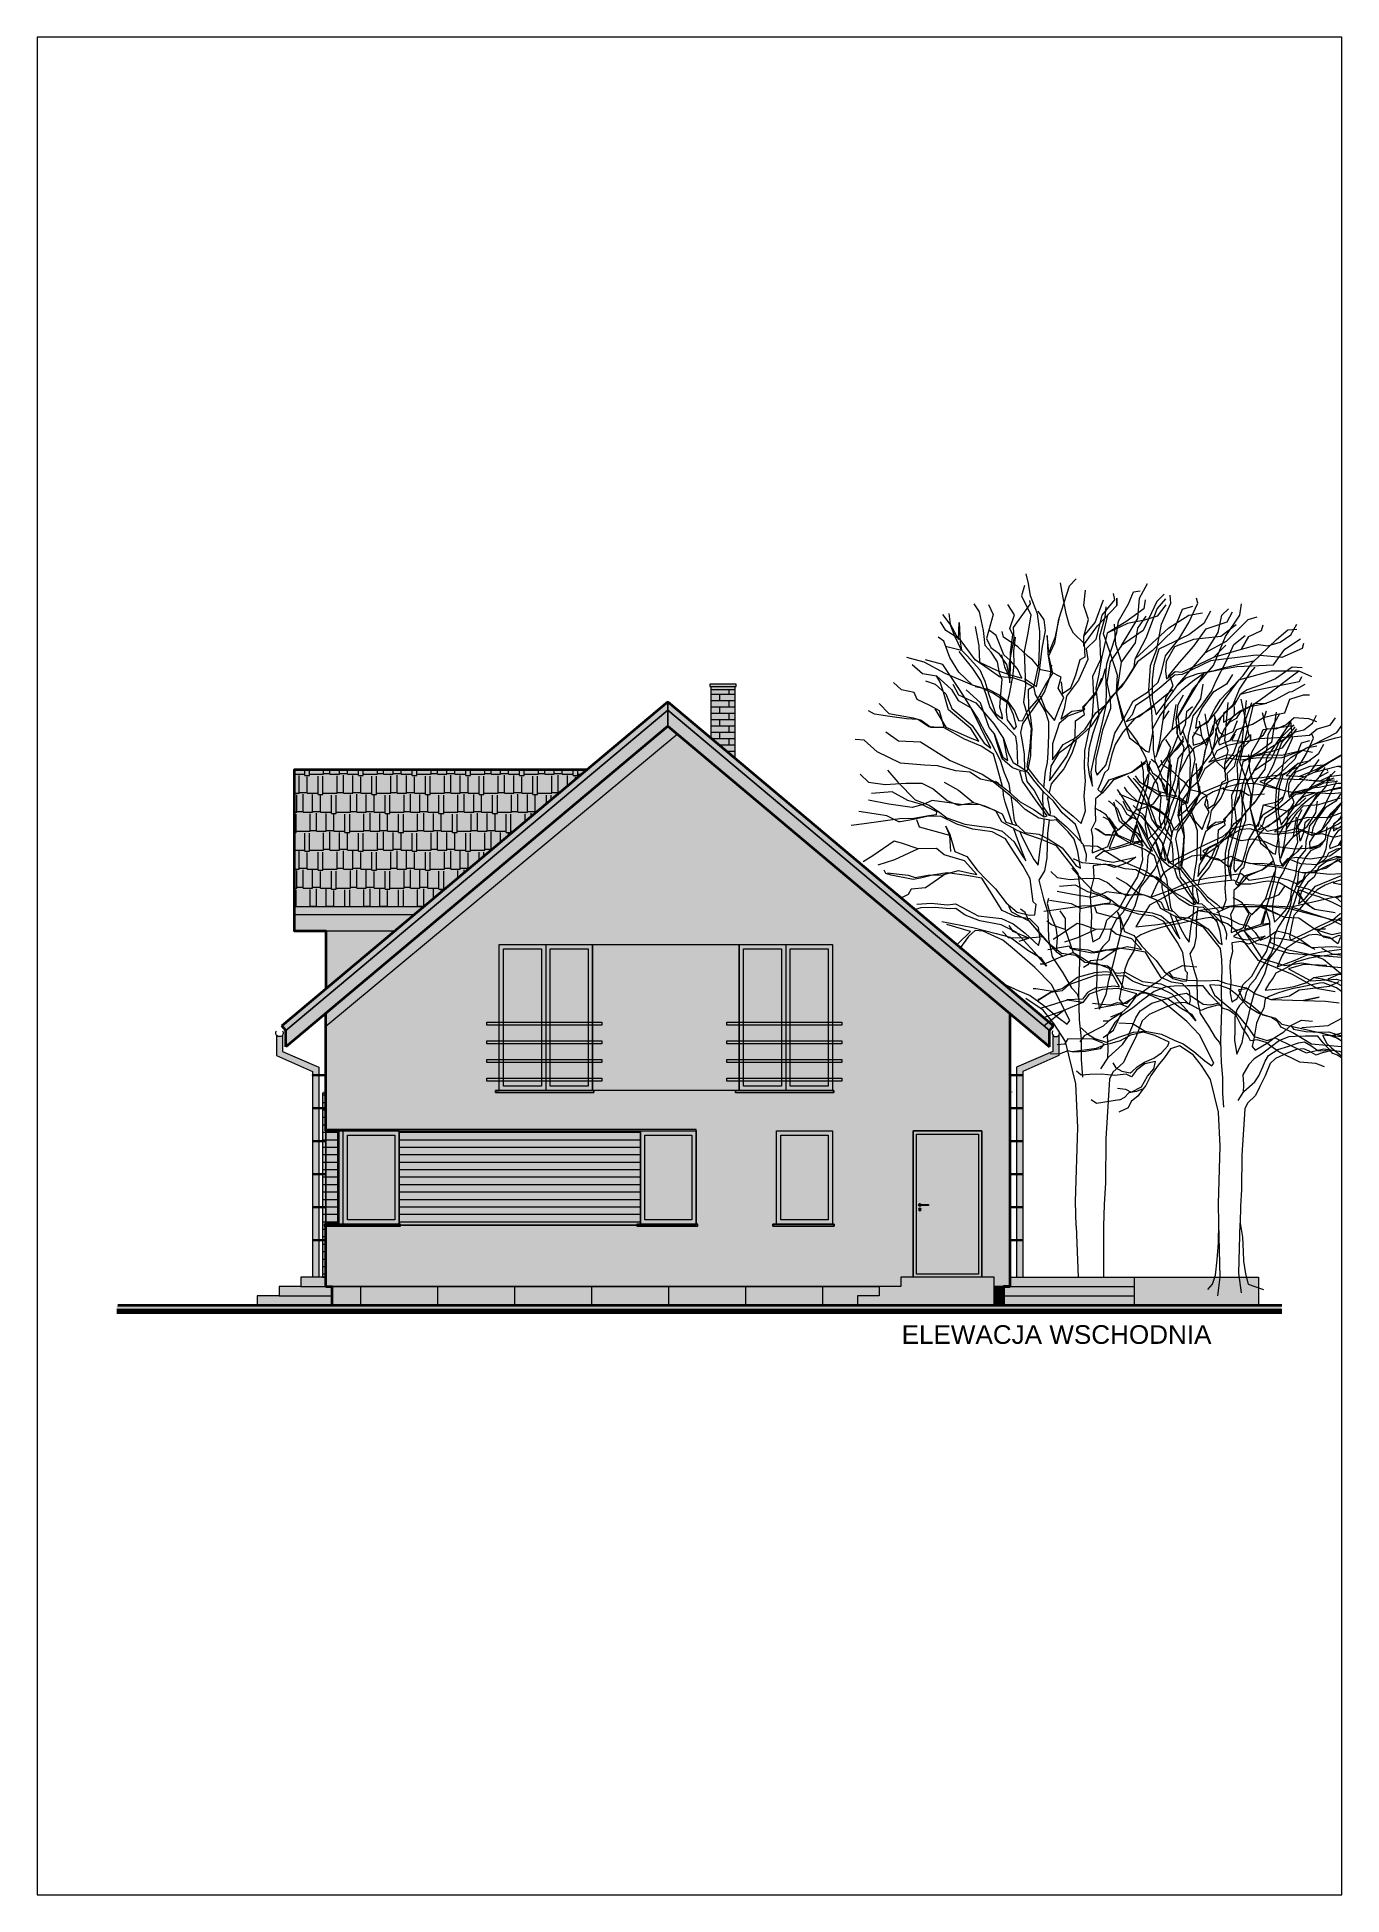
# Paper-space layout 'ELEW E' of a CAD drawing. Header units: millimetres. Extents: x -7 to 203, y -19 to 280.
# The model-space entities are those that its viewports show. They can reach past a viewport. Long polylines and large blocks are cut down to what shows.
import ezdxf

# ---------------------------------------------------------------- set-up
doc = ezdxf.new("R2010")
doc.units = ezdxf.units.MM
doc.layers.get('0').update_dxf_attribs({"lineweight": 0})
for name, color, linetype, lineweight in [('A-ELEWACJA CIENKA', 11, 'Continuous', 13), ('A-murowane', 3, 'Continuous', 35), ('A-RYS ELEWACJI', 30, 'Continuous', 35), ('A-wykończenie', 4, 'Continuous', 5), ('B-CEGŁA ale dr', 34, 'Continuous', 0), ('B-CIENIE', 251, 'Continuous', 0), ('B-DACHÓWKA', 250, 'Continuous', 0), ('B-DREWNO', 32, 'Continuous', 0), ('B-materiały', 9, 'Continuous', 0), ('B-opis', 7, 'Continuous', 0), ('B-STOLARKA OKIENNA', 32, 'Continuous', 0), ('B-SZKŁO', 153, 'Continuous', 0), ('C-DACH CIENKA', 191, 'Continuous', 0), ('Layer1', 7, 'Continuous', 0)]:
    doc.layers.add(name, color=color, linetype=linetype, lineweight=lineweight)
doc.layers.add('B-BIAŁY ELEM', color=7, linetype='Continuous', lineweight=0, true_color=0xf0f0f0)
doc.styles.get("Standard").update_dxf_attribs({"font": 'arial.ttf'})
pattern_1 = [(0, (0, 0), (0, 12), [])]

psp = doc.layouts.new('ELEW E')

msp = doc.modelspace()

# ---------------------------------------------------------------- texts
at = {"layer": 'B-opis', "insert": (-987.55, -3118.43), "char_height": 30, "attachment_point": 1}
msp.add_mtext_dynamic_manual_height_columns('ELEWACJA WSCHODNIA', width=592.8252, gutter_width=12.5, heights=[0], dxfattribs=at)

# ---------------------------------------------------------------- blocks, each defined once
blk = doc.blocks.new('A$C3A4D36EB')
at = {"layer": 'B-STOLARKA OKIENNA', "true_color": 0x636466, "transparency": 33554687}
h = blk.add_hatch(color=251, dxfattribs=at)
h.dxf.hatch_style = 1
h.paths.add_polyline_path([(21, 331.3), (79.3, 356.6), (79.3, 389.8, -0.536675), (69.3, 389.8), (69.3, 363.2), (11, 337.9), (11, 0), (21, 0)])
at = {"layer": 'A-ELEWACJA CIENKA'}
for p, q in [((69.3, 389.8), (69.3, 363.2)), ((79.3, 389.8), (79.3, 356.6)), ((69.3, 363.2), (11, 337.9)), ((11, 337.9), (11, 0)), ((79.3, 356.6), (21, 331.3)), ((21, 331.3), (21, 0))]:
    blk.add_line(p, q, dxfattribs=at)
blk.add_arc((74.3, 393.1), 6, 145.1857, 33.4096, dxfattribs=at)
blk = doc.blocks.new('A$C59963C6C')
at = {"layer": 'B-STOLARKA OKIENNA', "true_color": 0x636466, "transparency": 33554687}
h = blk.add_hatch(color=251, dxfattribs=at)
h.dxf.hatch_style = 1
h.paths.add_polyline_path([(0, 105), (-20, 105), (-20, 110), (0, 110), (90, 110), (165, 110), (165, 105), (90, 105)])
h = blk.add_hatch(color=251, dxfattribs=at)
h.dxf.hatch_style = 1
h.paths.add_polyline_path([(0, 75), (-20, 75), (-20, 80), (0, 80), (90, 80), (165, 80), (165, 75), (90, 75)])
h = blk.add_hatch(color=251, dxfattribs=at)
h.dxf.hatch_style = 1
h.paths.add_polyline_path([(0, 45), (-20, 45), (-20, 50), (0, 50), (90, 50), (165, 50), (165, 45), (90, 45)])
h = blk.add_hatch(color=251, dxfattribs=at)
h.dxf.hatch_style = 1
h.paths.add_polyline_path([(0, 15), (-20, 15), (-20, 20), (0, 20), (90, 20), (165, 20), (165, 15), (90, 15)])
at = {"layer": 'A-ELEWACJA CIENKA'}
for points in [[(0, 105), (-20, 105), (-20, 110), (0, 110), (90, 110), (165, 110), (165, 105), (90, 105)], [(0, 75), (-20, 75), (-20, 80), (0, 80), (90, 80), (165, 80), (165, 75), (90, 75)], [(0, 45), (-20, 45), (-20, 50), (0, 50), (90, 50), (165, 50), (165, 45), (90, 45)], [(0, 15), (-20, 15), (-20, 20), (0, 20), (90, 20), (165, 20), (165, 15), (90, 15)]]:
    blk.add_lwpolyline(points, close=True, dxfattribs=at)
blk = doc.blocks.new('A$C2EBD462E')
at = {"layer": 'B-materiały'}
for p, q in [((-80.3, 908.3), (-42.3, 948.3)), ((-62.3, 883.9), (-56.8, 944.5)), ((-48.4, 862.4), (-18.7, 944.2)), ((-46.8, 924.5), (-46.6, 938.1)), ((-38, 848.4), (-15.6, 943)), ((-36.6, 949.8), (-23.9, 891)), ((-35.7, 869.5), (-27.5, 947.7)), ((1.4, 915.6), (-1.5, 927.7)), ((0.5, 917), (4.6, 930.9)), ((7.2, 892.9), (26, 926.7)), ((20.4, 928.9), (12.7, 879.9)), ((-136.5, 909.2), (-140.3, 896.1)), ((-129, 896.1), (-129.5, 899.2)), ((-99.1, 890.7), (-102.9, 914.4)), ((-89.6, 900.2), (-93.9, 926.1)), ((-93.8, 866.9), (-80.3, 908.3)), ((-84.5, 873.8), (-89.6, 900.2)), ((-70.8, 895.9), (-78.9, 923.4)), ((-72.8, 885.8), (-77.5, 902.3)), ((-72.8, 886.4), (-48.9, 897.7)), ((-59.5, 907.5), (-46.8, 924.5)), ((-48.9, 897.7), (-42.2, 915.6)), ((-6.5, 885.8), (-0.4, 901)), ((-0.4, 901), (49, 907.5)), ((4.6, 902.3), (0.5, 917)), ((5.2, 855.5), (44.5, 913.6)), ((48.4, 908.4), (28.7, 888.8)), ((29.5, 879.9), (51, 904.8)), ((53, 902.2), (29.5, 870.7)), ((46.5, 886.9), (43.8, 914.6)), ((-149.2, 872.2), (-157.3, 885)), ((-154.9, 855.3), (-149.2, 872.2)), ((-150.5, 856.5), (-129, 886.1)), ((-140.3, 896.1), (-128.5, 872.2)), ((-128.5, 872.2), (-132.4, 849.2)), ((-129, 886.1), (-130, 890.2)), ((-120.2, 873.5), (-129, 896.1)), ((-117.4, 851.2), (-120.2, 873.5)), ((-112.2, 865.9), (-119.7, 876.9)), ((-99.1, 890.2), (-112.1, 895.4)), ((-91.9, 874.3), (-99.1, 890.2)), ((-93.8, 866.9), (-98.9, 843.3)), ((-98.6, 837.2), (-93.8, 866.9)), ((-80.2, 858.9), (-84.5, 873.8)), ((-82.1, 867.3), (-72.8, 885.8)), ((-61.6, 889.6), (-70.8, 895.9)), ((-56.8, 866.6), (-62.3, 883.9)), ((-40, 871.7), (-47.5, 841.4)), ((-45.5, 858.5), (-21.2, 883.9)), ((-42.4, 845.8), (-35.7, 869.5)), ((-23.9, 891), (-40, 871.7)), ((-21.2, 883.9), (-21.2, 892.9)), ((-21.2, 892.9), (-21.2, 883.9)), ((-18.9, 864.3), (-6.5, 885.8)), ((-15.4, 834), (5.2, 867.7)), ((12.7, 879.9), (-9.9, 863.6)), ((5.2, 867.7), (7.2, 892.9)), ((28.7, 888.8), (11.7, 852.5)), ((29.5, 870.7), (13.7, 865.5)), ((15.4, 843.3), (29.5, 879.9)), ((34.9, 860.6), (46.5, 886.9)), ((43.9, 855.8), (69.1, 871.7)), ((60.6, 878.8), (50.3, 853.3)), ((73.6, 882.9), (60.6, 878.8)), ((68.9, 862.6), (80.1, 886.9)), ((69.1, 871.7), (85.9, 874.7)), ((80.1, 886.9), (78.4, 892.9)), ((96.2, 876.9), (87.7, 861.4)), ((-196.9, 849.6), (-193.7, 833.2)), ((-185.7, 833.9), (-187, 845.3)), ((-182.3, 850), (-184.4, 842.5)), ((-184.4, 842.5), (-178.9, 831.2)), ((-172.1, 846.5), (-180.6, 852.5)), ((-162.5, 822.2), (-172.1, 846.5)), ((-162.8, 844.4), (-164.6, 851.4)), ((-144.9, 832.1), (-162.8, 844.4)), ((-151.4, 847), (-154.9, 855.3)), ((-154.2, 825.2), (-151.4, 847)), ((-153.1, 825.2), (-149.6, 842.6)), ((-149.6, 842.6), (-150.5, 856.5)), ((-148.5, 844.3), (-150.3, 826.9)), ((-132.4, 849.2), (-136.9, 826.2)), ((-118, 830), (-117.4, 851.2)), ((-114.6, 830.1), (-110.2, 852.5)), ((-110.2, 852.5), (-112.2, 865.9)), ((-106.4, 825.1), (-108.4, 846.3)), ((-108.4, 846.3), (-107.4, 822.9)), ((-98.9, 843.3), (-106.4, 825.1)), ((-106, 820.8), (-98.6, 837.2)), ((-75.5, 849.5), (-80.2, 858.9)), ((-61.7, 835.9), (-75.5, 849.5)), ((-62.5, 845.3), (-56.8, 866.6)), ((-62.5, 845.3), (-48.4, 862.4)), ((-62.2, 833.1), (-62.5, 845.3)), ((-61.7, 835.9), (-45.5, 858.5)), ((-47.5, 841.4), (-59.3, 829.8)), ((-41.1, 816.8), (-42.4, 845.8)), ((-33.2, 849.2), (-40.5, 815.7)), ((-27.7, 819.9), (-38, 848.4)), ((-9.9, 863.6), (-33.2, 849.2)), ((-7.9, 861.4), (-31.4, 850.3)), ((-27.5, 830.6), (-21.3, 850.3)), ((-22.2, 835.1), (-23.9, 860.6)), ((-21.3, 850.3), (-18.9, 864.3)), ((11.7, 852.5), (-15.4, 834)), ((-15.4, 812.9), (2.4, 837.3)), ((13.7, 865.5), (-7.9, 861.4)), ((1.9, 817.3), (43.9, 855.8)), ((1.9, 817.3), (15.4, 843.3)), ((2.4, 837.3), (5.2, 855.5)), ((50.3, 853.3), (23, 827)), ((29, 829.2), (34.9, 860.6)), ((69.1, 847.3), (31.5, 829.2)), ((39.8, 821.1), (56.6, 841.6)), ((74.6, 841.4), (51.1, 832.2)), ((56.6, 841.6), (68.9, 862.6)), ((87.7, 861.4), (69.1, 847.3)), ((96.3, 843.7), (74.6, 841.4)), ((75.2, 833.1), (89.5, 852.9)), ((89.7, 825.1), (99.1, 839.9)), ((-218.9, 800.6), (-223.6, 808.3)), ((-216.7, 824.2), (-218.5, 826.3)), ((-201.2, 805), (-216.7, 824.2)), ((-209.8, 822.5), (-208.3, 821)), ((-208.3, 821), (-192.7, 803.5)), ((-198.4, 815.9), (-206.1, 826.2)), ((-181, 803.8), (-198.4, 815.9)), ((-193.7, 833.2), (-192.9, 812.9)), ((-192.9, 812.9), (-170.9, 802.4)), ((-178.2, 825.7), (-185.7, 833.9)), ((-178.9, 831.2), (-169.2, 824.2)), ((-170.7, 813.6), (-178.2, 825.7)), ((-168.1, 799.1), (-170.7, 813.6)), ((-169.2, 824.2), (-159.4, 810)), ((-165.3, 822.1), (-161.6, 807.1)), ((-154.5, 815.1), (-162.5, 822.2)), ((-161.6, 807.1), (-156.2, 795.5)), ((-159.4, 810), (-155.6, 793.8)), ((-155.6, 793.8), (-155.5, 811.7)), ((-155.5, 811.7), (-153.1, 825.2)), ((-145.3, 804.7), (-154.5, 815.1)), ((-154.3, 806.2), (-154.2, 825.2)), ((-149.9, 810.2), (-151.7, 794.5)), ((-150.3, 826.9), (-149.9, 810.2)), ((-132.3, 820.1), (-144.9, 832.1)), ((-136.9, 826.2), (-135.3, 783.7)), ((-126.6, 815.8), (-132.3, 820.1)), ((-116.2, 803.2), (-126.6, 815.8)), ((-124.6, 783.4), (-118.6, 810.4)), ((-118.6, 810.4), (-118, 830)), ((-117.9, 802.1), (-114.6, 830.1)), ((-107.4, 822.9), (-103.9, 800.7)), ((-101, 799.1), (-106, 820.8)), ((-102.9, 809.1), (-104.8, 794.6)), ((-72.5, 797), (-66.8, 816.2)), ((-57.3, 816.4), (-69, 790.4)), ((-66.8, 816.2), (-60.8, 819.7)), ((-60.8, 819.7), (-61.7, 835.9)), ((-59.3, 829.8), (-57.3, 816.4)), ((-51.2, 795.3), (-41.1, 816.8)), ((-40.5, 815.7), (-43.4, 797.8)), ((-35.1, 797.4), (-33.7, 810.9)), ((-33.7, 810.9), (-27.5, 830.6)), ((-29.3, 813.2), (-33.7, 787.4)), ((-15.4, 834), (-29.3, 813.2)), ((-20.2, 796.6), (-27.7, 819.9)), ((-15.4, 812.9), (-22.2, 835.1)), ((-21.2, 773.3), (-15.4, 812.9)), ((4.8, 813.5), (-6, 795.9)), ((0.5, 806.7), (1.9, 817.3)), ((23, 827), (4.8, 813.5)), ((20.7, 801.6), (21.1, 808.9)), ((21.1, 808.9), (29, 829.2)), ((25, 809), (23.2, 791.1)), ((31.5, 829.2), (25, 809)), ((34.7, 800.3), (39.8, 821.1)), ((40.5, 813.8), (39.7, 801.5)), ((51.1, 832.2), (40.5, 813.8)), ((43.2, 794.9), (57.3, 812.6)), ((55.2, 784.6), (89.7, 825.1)), ((57.3, 812.6), (75.2, 833.1)), ((60.4, 800.4), (81.9, 810.4)), ((96.2, 814.8), (60.6, 797.7)), ((73.6, 778.2), (100, 808.8)), ((80.6, 798.6), (128.1, 807.6)), ((81.9, 810.4), (100.1, 819.2)), ((89.7, 825.1), (104.5, 833.1)), ((118.9, 817.6), (96.2, 814.8)), ((100, 808.8), (108.3, 829)), ((100.1, 819.2), (115.4, 834.2)), ((100.1, 819.2), (113.7, 823.1)), ((101.5, 836.4), (103, 834.7)), ((103.1, 789.7), (116, 814.8)), ((113.9, 806.2), (126.7, 809.2)), ((116, 814.8), (117.8, 818.7)), ((-250.1, 786.1), (-248.3, 785.5)), ((-248.3, 785.5), (-235.1, 773.3)), ((-237.9, 775.6), (-240.8, 784.1)), ((-238, 788), (-227.9, 778.6)), ((-216.3, 776.3), (-235, 804.2)), ((-201.8, 784.3), (-231.7, 796.9)), ((-227.9, 778.6), (-219.7, 764.9)), ((-226.5, 785.5), (-219.3, 772.2)), ((-201.8, 784.3), (-218.9, 800.6)), ((-191.9, 762.2), (-209.7, 778.5)), ((-191.6, 781.2), (-201.8, 784.3)), ((-191.3, 790.2), (-201.2, 805)), ((-198.4, 782.7), (-182.1, 779.2)), ((-192.7, 803.5), (-186.2, 789.2)), ((-176.4, 774.3), (-191.6, 781.2)), ((-184.7, 772.4), (-191.3, 790.2)), ((-186.2, 789.2), (-181.4, 772.5)), ((-182.1, 779.2), (-168.5, 772.3)), ((-167.9, 794.7), (-181, 803.8)), ((-170.9, 802.4), (-155.7, 797.8)), ((-164.5, 791.4), (-168.1, 799.1)), ((-151.2, 793.4), (-167.9, 794.7)), ((-166.3, 772.9), (-164.5, 791.4)), ((-156.2, 795.5), (-154.9, 787.2)), ((-151.7, 794.5), (-156.2, 770.9)), ((-155.7, 797.8), (-140, 793.1)), ((-154.9, 787.2), (-154.3, 806.2)), ((-137.6, 788.7), (-151.2, 793.4)), ((-140, 793.1), (-145.3, 804.7)), ((-135.3, 783.7), (-138.1, 763)), ((-124.6, 780.7), (-137.6, 788.7)), ((-136.6, 792.6), (-121.8, 782.4)), ((-131.8, 779.4), (-124.6, 783.4)), ((-131.2, 754.8), (-131.8, 779.4)), ((-122.7, 772.3), (-124.6, 780.7)), ((-121.8, 782.4), (-117.9, 802.1)), ((-121.4, 765.1), (-110.7, 783.8)), ((-103.9, 800.7), (-116.2, 803.2)), ((-111.1, 777.1), (-115.9, 769.1)), ((-104.8, 794.6), (-111.1, 777.1)), ((-110.7, 783.8), (-101, 799.1)), ((-90.8, 794.3), (-103.9, 800.7)), ((-94.4, 780.3), (-90.8, 794.3)), ((-87.4, 768.7), (-94.4, 780.3)), ((-90.7, 788.2), (-89.2, 773.7)), ((-89.2, 773.7), (-78.8, 780.7)), ((-69, 790.4), (-84.1, 770.5)), ((-78.8, 780.7), (-72.5, 797)), ((-50, 770.2), (-51.2, 795.3)), ((-47.8, 772.5), (-40, 793.4)), ((-43.4, 797.8), (-47.5, 780.4)), ((-47.5, 780.4), (-44.7, 758.1)), ((-47.4, 775.3), (-39.4, 790.6)), ((-39.4, 790.6), (-35.3, 805.2)), ((-34, 777.9), (-35.1, 797.4)), ((-34.6, 758.9), (-34, 777.9)), ((-34.1, 760.6), (-19, 779.4)), ((-33.7, 787.4), (-29.3, 767.4)), ((-15.7, 781.7), (-28.2, 769.7)), ((-21.7, 775.4), (-20.2, 796.6)), ((-19, 779.4), (-10.3, 789.1)), ((-6, 795.9), (-15.7, 781.7)), ((-10.3, 789.1), (0.5, 806.7)), ((17.5, 775.3), (30.5, 787.9)), ((34, 781.8), (17.6, 768.6)), ((19.1, 778.1), (20.7, 801.6)), ((22.5, 751.9), (19.1, 778.1)), ((23.2, 791.1), (23.2, 767)), ((25.7, 759.8), (48.6, 778.8)), ((30.5, 787.9), (34.7, 800.3)), ((51.1, 796.6), (34, 781.8)), ((39.7, 801.5), (41.1, 792.1)), ((40, 768.2), (49.3, 783.3)), ((40.6, 763.6), (55.2, 784.6)), ((41.1, 792.1), (52, 801.3)), ((59.9, 777.5), (43, 760.3)), ((49.3, 783.3), (45.5, 794.5)), ((60.6, 797.7), (51.1, 796.6)), ((52, 801.3), (60.4, 800.4)), ((52.9, 741.5), (73.6, 778.2)), ((55.2, 784.6), (65, 793.2)), ((55.8, 744.8), (88.4, 799.4)), ((73.5, 789), (59.9, 777.5)), ((65, 793.2), (80.6, 798.6)), ((88.4, 799.4), (73.5, 789)), ((80.6, 798.6), (101.1, 802.5)), ((83.9, 767.1), (86.9, 785.5)), ((108.4, 803.2), (88.4, 799.4)), ((97.3, 776.2), (103.1, 789.7)), ((116, 785.5), (98.9, 775.2)), ((101.1, 802.5), (113.9, 806.2)), ((108.7, 766.4), (125.1, 783.6)), ((131, 790.4), (112.1, 764.8)), ((123.5, 797.7), (116, 785.5)), ((124.5, 760.1), (132.4, 779.3)), ((125.1, 783.6), (137, 796.1)), ((141.4, 793.3), (131, 790.4)), ((132.4, 779.3), (146.4, 800.3)), ((142, 778.4), (133.2, 772.6)), ((152.6, 777.4), (133.2, 772.6)), ((137, 796.1), (137.8, 797.2)), ((152, 781.9), (142, 778.4)), ((146.4, 800.3), (151.9, 806.6)), ((155.6, 778), (152.6, 777.4)), ((-255.3, 758.9), (-257.9, 760.1)), ((-242.9, 752), (-255.3, 758.9)), ((-249.1, 754.6), (-235.1, 731.5)), ((-237.3, 731.5), (-242.9, 752)), ((-231.7, 753.4), (-237.9, 775.6)), ((-235.1, 773.3), (-227.5, 755.1)), ((-219.2, 743.1), (-231.7, 753.4)), ((-227.5, 755.1), (-202.2, 733.7)), ((-219.7, 764.9), (-204.4, 756.3)), ((-219.3, 772.2), (-197.4, 762.2)), ((-204.2, 757), (-216.3, 776.3)), ((-204.4, 756.3), (-194.5, 741.5)), ((-178.9, 705.2), (-204.2, 757)), ((-197.4, 762.2), (-175.1, 735.9)), ((-180.9, 731.2), (-191.9, 762.2)), ((-179.8, 756.9), (-184.7, 772.4)), ((-181.4, 772.5), (-176.6, 759.8)), ((-169.4, 742.1), (-179.8, 756.9)), ((-176.6, 759.8), (-172.9, 748.7)), ((-156.5, 761.4), (-176.4, 774.3)), ((-172.9, 748.7), (-164.4, 742.2)), ((-168.5, 772.3), (-157.7, 763.6)), ((-167.6, 756.7), (-166.3, 772.9)), ((-164.5, 746.7), (-167.6, 756.7)), ((-159.2, 759.7), (-159.6, 750.7)), ((-159.6, 750.7), (-158.2, 740.7)), ((-156.2, 770.9), (-159.2, 759.7)), ((-157.7, 763.6), (-149, 752.1)), ((-150.6, 747), (-156.5, 761.4)), ((-149, 752.1), (-144.2, 739.9)), ((-139.2, 739.5), (-133.3, 751.4)), ((-138.1, 763), (-128.3, 730.3)), ((-124, 757.2), (-133.7, 743.6)), ((-133.3, 751.4), (-121.4, 765.1)), ((-128.7, 743.7), (-131.2, 754.8)), ((-115.9, 769.1), (-124, 757.2)), ((-110.4, 751.4), (-122.7, 772.3)), ((-117.1, 770.8), (-110.5, 753.6)), ((-110.5, 753.6), (-99, 740)), ((-106.2, 738.1), (-110.4, 751.4)), ((-99, 740), (-92.7, 756.3)), ((-92.7, 756.3), (-87.4, 768.7)), ((-87.1, 754.8), (-91.2, 741.8)), ((-91.2, 741.8), (-77.5, 751.7)), ((-84.1, 770.5), (-87.1, 754.8)), ((-63, 752.6), (-82.4, 745.4)), ((-77.5, 751.7), (-61.3, 753.7)), ((-72.7, 739.5), (-61.7, 747.6)), ((-63.7, 757), (-47.8, 772.5)), ((-61.7, 747.6), (-63.7, 757)), ((-62.5, 756.5), (-47.4, 775.3)), ((-61.3, 753.7), (-62.5, 756.5)), ((-60.7, 729.2), (-47.3, 749.6)), ((-28.2, 769.7), (-54.1, 732.1)), ((-51.6, 745.6), (-50, 770.2)), ((-47.3, 749.6), (-34.1, 760.6)), ((-44.7, 758.1), (-43.8, 745.8)), ((-39.1, 737.5), (-34.6, 758.9)), ((-29, 755.1), (-38.9, 728.1)), ((-29.3, 767.4), (-29, 755.1)), ((-16.8, 758.2), (-21.7, 775.4)), ((-13.6, 740.8), (-21.2, 773.3)), ((-9.4, 732.7), (-16.8, 758.2)), ((-12.5, 742.7), (-0.7, 764.2)), ((2.2, 758.1), (-1.9, 746.9)), ((-0.7, 764.2), (17.5, 775.3)), ((25.2, 757), (1.5, 742.5)), ((17.6, 768.6), (2.2, 758.1)), ((7, 744.8), (25.7, 759.8)), ((23.7, 724.6), (22.5, 751.9)), ((23.2, 767), (28.2, 747.1)), ((28.2, 747.1), (40.6, 763.6)), ((43, 760.3), (33.3, 746.6)), ((37, 740.8), (40, 768.2)), ((37, 740.8), (44.5, 751.9)), ((48.3, 728.6), (53.1, 760)), ((52.9, 741.5), (55.8, 760)), ((55.8, 760), (62.3, 772.2)), ((66.1, 750.8), (64.3, 734.5)), ((73.6, 757), (66.1, 750.8)), ((69.9, 744.8), (83.9, 767.1)), ((74.6, 746), (83.8, 757.4)), ((85.5, 756.3), (79.2, 742.2)), ((83.8, 757.4), (97.3, 776.2)), ((98.9, 775.2), (85.5, 756.3)), ((92.7, 737.5), (101.7, 755.6)), ((104.6, 752.3), (93.2, 739.2)), ((101.7, 755.6), (108.7, 766.4)), ((112.1, 764.8), (104.6, 752.3)), ((109.3, 744.1), (124.5, 760.1)), ((112.5, 748.6), (112.2, 738)), ((125.7, 759), (112.5, 748.6)), ((121.1, 742.7), (133.1, 751.9)), ((133.2, 772.6), (125.7, 759)), ((133.2, 750.2), (128.3, 742.3)), ((133.1, 751.9), (148.6, 759)), ((145.3, 757.2), (133.2, 750.2)), ((166.4, 761.1), (145.3, 757.2)), ((148.6, 759), (163.3, 769.7)), ((151.3, 761.3), (165.3, 761.7)), ((162.4, 743.7), (177.4, 747.4)), ((165.3, 761.7), (169.3, 763.2)), ((177.4, 747.4), (183, 748.4)), ((-270, 741.3), (-271.3, 741.3)), ((-271, 741.8), (-266, 740.2)), ((-256.3, 732.1), (-270, 741.3)), ((-266, 740.2), (-254.1, 731.6)), ((-237.3, 730.9), (-256.3, 732.1)), ((-254.1, 731.6), (-237.3, 731.5)), ((-211.8, 716.5), (-237.3, 730.9)), ((-235.1, 731.5), (-220.4, 725.2)), ((-220.4, 725.2), (-204.6, 718.3)), ((-203.8, 730.1), (-219.2, 743.1)), ((-204.6, 718.3), (-193.9, 714.1)), ((-193.9, 714.1), (-203.8, 730.1)), ((-202.2, 733.7), (-187.2, 711.5)), ((-194.5, 741.5), (-185.1, 723.3)), ((-185.1, 723.3), (-178.1, 711.2)), ((-174.5, 723.5), (-180.9, 731.2)), ((-175.1, 735.9), (-162.8, 717.4)), ((-174.5, 723.5), (-163.8, 694.1)), ((-169.7, 706.9), (-174.5, 723.5)), ((-161.4, 734.5), (-169.4, 742.1)), ((-164.4, 742.2), (-164.5, 746.7)), ((-162.8, 717.4), (-156.6, 698.8)), ((-157.3, 690.1), (-162.8, 717.4)), ((-147.6, 719.7), (-161.4, 734.5)), ((-158.2, 740.7), (-149.5, 728.6)), ((-146.8, 732.6), (-150.6, 747)), ((-149.5, 728.6), (-146.8, 732.6)), ((-145.7, 708.6), (-147.6, 719.7)), ((-144.2, 739.9), (-139.2, 739.5)), ((-139.1, 735.6), (-141.6, 724.9)), ((-141.6, 724.9), (-139, 711)), ((-133.7, 743.6), (-139.1, 735.6)), ((-128.3, 730.3), (-130, 707.9)), ((-127.2, 729.2), (-128.7, 743.7)), ((-128.5, 712.4), (-127.2, 729.2)), ((-106.9, 699.5), (-106.3, 721.9)), ((-106.3, 721.9), (-106.2, 738.1)), ((-95.9, 728.3), (-101.6, 710.8)), ((-93.3, 736.2), (-95.9, 728.3)), ((-82.4, 745.4), (-93.3, 736.2)), ((-88.2, 710.1), (-72.2, 718.8)), ((-83.9, 695.1), (-73.3, 719.4)), ((-68.3, 718.9), (-78.1, 710.3)), ((-73.3, 719.4), (-72.7, 739.5)), ((-72.2, 718.8), (-60.7, 729.2)), ((-54.1, 732.1), (-68.3, 718.9)), ((-61.2, 701.8), (-56.2, 725.9)), ((-56.2, 725.9), (-51.6, 745.6)), ((-51.1, 723.8), (-56.2, 704.7)), ((-43.8, 745.8), (-51.1, 723.8)), ((-48.2, 698.8), (-43.7, 718.4)), ((-43.7, 718.4), (-39.1, 737.5)), ((-38.9, 728.1), (-42.9, 710.6)), ((-28.8, 704.8), (-23.7, 724)), ((-23.7, 724), (-12.5, 742.7)), ((-13.7, 725.3), (-23.4, 710)), ((1.5, 742.5), (-13.7, 725.3)), ((-1.9, 746.9), (-9.6, 738.8)), ((-9.6, 738.8), (7, 744.8)), ((4.5, 714.1), (-9.4, 732.7)), ((-8.9, 729.6), (-5.1, 718.3)), ((-5.1, 718.3), (5.1, 710.2)), ((19.3, 700.5), (23.7, 724.6)), ((33.3, 746.6), (23.6, 729.6)), ((23.6, 729.6), (24.5, 718.5)), ((24.5, 718.5), (24.3, 703.4)), ((33.3, 715.3), (37, 740.8)), ((35.3, 713.4), (48.3, 728.6)), ((47.8, 701.2), (55.2, 719.8)), ((48.3, 728.6), (69.9, 744.8)), ((55.2, 719.8), (52.9, 741.5)), ((58.6, 721.5), (55.8, 744.8)), ((64.3, 734.5), (58.6, 721.5)), ((67.8, 707.3), (68.5, 721.2)), ((68.5, 721.2), (72.1, 734.2)), ((72.1, 734.2), (74.6, 746)), ((80.6, 730.5), (73.6, 719.7)), ((73.6, 719.7), (74.4, 709.1)), ((79.2, 742.2), (77.2, 730.4)), ((77.2, 730.4), (92.7, 737.5)), ((93.2, 739.2), (80.6, 730.5)), ((85, 712.2), (96.5, 721.4)), ((98.9, 724.5), (89.7, 712.3)), ((101.7, 744.6), (98.9, 724.5)), ((100.7, 709.2), (104, 730.5)), ((104, 730.5), (109.3, 744.1)), ((113, 729.1), (106.2, 713.3)), ((112.2, 738), (121.1, 742.7)), ((119.5, 737.6), (113, 729.1)), ((128.3, 742.3), (119.5, 737.6)), ((120.6, 714.7), (129.2, 728.9)), ((126.6, 722.7), (122.9, 714.8)), ((129.2, 728.9), (148.6, 735.5)), ((142.5, 713.6), (156.3, 717.3)), ((148.6, 735.5), (162.4, 743.7)), ((156.3, 717.3), (162.4, 721.9)), ((156.3, 717.3), (195.7, 719.3)), ((162.4, 721.9), (167.2, 729.9)), ((167.2, 729.9), (178.4, 729.6)), ((178.4, 729.6), (190.5, 734.4)), ((186.5, 715.8), (201.4, 725.3)), ((190.5, 734.4), (193.5, 737)), ((195.7, 719.3), (204.4, 720.1)), ((-292, 686.5), (-305.5, 693.2)), ((-290.5, 714.3), (-266.9, 713.4)), ((-266.9, 713.4), (-229.5, 690.1)), ((-229.5, 690.1), (-189.5, 672.9)), ((-190.9, 708), (-211.8, 716.5)), ((-175.6, 697.8), (-190.9, 708)), ((-187.2, 711.5), (-178.9, 705.2)), ((-178.1, 711.2), (-167, 690.2)), ((-171.3, 683.4), (-175.6, 697.8)), ((-164.8, 691.9), (-169.7, 706.9)), ((-167, 690.2), (-162.7, 675.8)), ((-151.7, 680.5), (-164.8, 691.9)), ((-163.8, 694.1), (-157.3, 690.1)), ((-156.6, 698.8), (-150.7, 687.3)), ((-145.1, 685.2), (-145.7, 708.6)), ((-139, 711), (-137, 697.7)), ((-137, 697.7), (-136.5, 678.4)), ((-130, 707.9), (-133.8, 682.1)), ((-131.6, 681), (-128.6, 695.6)), ((-128.6, 695.6), (-128.5, 712.4)), ((-107.7, 687.2), (-106.9, 699.5)), ((-94, 698.7), (-103.7, 682.9)), ((-101.6, 710.8), (-101.7, 690.7)), ((-101.7, 690.7), (-95.2, 699.3)), ((-95.2, 699.3), (-88.2, 710.1)), ((-94.1, 680.3), (-83.9, 695.1)), ((-78.1, 710.3), (-94, 698.7)), ((-77.3, 698.6), (-87.4, 679.4)), ((-72.1, 714.4), (-77.3, 698.6)), ((-61.6, 681.3), (-61.2, 701.8)), ((-56.2, 704.7), (-57.4, 684.6)), ((-53.2, 675.7), (-48.2, 698.8)), ((-47.5, 692.1), (-47.7, 677)), ((-42.9, 710.6), (-47.5, 692.1)), ((-35, 684), (-28.8, 704.8)), ((-29.5, 688.6), (-32.1, 678.5)), ((-27.5, 697.6), (-29.5, 688.6)), ((-23.4, 710), (-27.5, 697.6)), ((16.5, 690.1), (-2.4, 675.3)), ((15, 693.7), (4.5, 714.1)), ((5.1, 710.2), (15.4, 701.5)), ((19.9, 678.1), (15, 693.7)), ((15.4, 701.5), (19.3, 700.5)), ((24.3, 703.4), (26.9, 688.4)), ((26.9, 688.4), (31, 680.6)), ((27.7, 694.1), (35.3, 713.4)), ((28.7, 697.1), (33.3, 715.3)), ((31, 680.6), (47.8, 701.2)), ((43.5, 694.4), (36, 681.3)), ((53.9, 704.1), (43.5, 694.4)), ((53.4, 679.5), (55.8, 692.4)), ((62.3, 714.5), (53.9, 704.1)), ((55.8, 692.4), (67.8, 707.3)), ((68, 696.1), (56.3, 673.5)), ((75.6, 705.8), (68, 696.1)), ((74.4, 709.1), (85, 712.2)), ((89.7, 712.3), (75.6, 705.8)), ((83, 679.7), (96.5, 697.9)), ((101.2, 688.5), (89.1, 679.3)), ((93.9, 687.8), (117.2, 697.3)), ((100.5, 694.7), (93.9, 687.8)), ((96.5, 697.9), (100.7, 709.2)), ((104.2, 702), (100.5, 694.7)), ((117.3, 692.9), (101.2, 688.5)), ((117.4, 708.5), (104.2, 702)), ((106.2, 713.3), (106.8, 709.4)), ((106.8, 709.4), (120.6, 714.7)), ((117.2, 697.3), (131.2, 695.4)), ((133.5, 690.5), (117.3, 692.9)), ((135.8, 712.3), (117.4, 708.5)), ((122.9, 714.8), (142.5, 713.6)), ((131.2, 695.4), (146.3, 695.3)), ((153, 692.6), (133.5, 690.5)), ((154.7, 716.7), (135.8, 712.3)), ((146.3, 695.3), (157.4, 696.7)), ((185.5, 693), (153, 692.6)), ((157.4, 696.7), (170, 705.4)), ((170, 705.4), (186.5, 715.8)), ((210.8, 702.3), (185.5, 693)), ((205.7, 686.7), (221.3, 689.9)), ((223.8, 700.1), (210.8, 702.3)), ((-342.1, 672.7), (-331.9, 662.7)), ((-331.9, 662.7), (-311, 659.7)), ((-311, 659.7), (-285, 661.6)), ((-308.3, 677.9), (-295.2, 662.7)), ((-295.2, 662.7), (-273.6, 640.6)), ((-261.8, 683.9), (-292, 686.5)), ((-285, 661.6), (-265.2, 661.5)), ((-265.2, 661.5), (-251, 654.6)), ((-245.6, 683.2), (-261.8, 683.9)), ((-222.5, 677.1), (-245.6, 683.2)), ((-237.1, 662.7), (-219.3, 652.6)), ((-205.2, 675.3), (-222.5, 677.1)), ((-191.6, 666.7), (-205.2, 675.3)), ((-175.8, 663.2), (-191.6, 666.7)), ((-189.5, 672.9), (-178.1, 665.4)), ((-178.1, 665.4), (-169.1, 661.1)), ((-162.7, 652.3), (-175.8, 663.2)), ((-169.1, 661.1), (-173, 663.8)), ((-173, 663.8), (-160, 654.1)), ((-164.3, 657.3), (-171.3, 683.4)), ((-162.7, 675.8), (-156.2, 660.9)), ((-156.2, 660.9), (-154.4, 649.1)), ((-141, 676.9), (-151.7, 680.5)), ((-150.7, 687.3), (-144.5, 683.5)), ((-144.5, 683.5), (-133.7, 676.5)), ((-139, 664.1), (-142.6, 676.4)), ((-132.6, 675.4), (-141, 676.9)), ((-122.7, 640.5), (-139, 664.1)), ((-136.4, 676.1), (-133.9, 663.7)), ((-133.9, 663.7), (-124.7, 652.2)), ((-133.8, 682.1), (-119.4, 663.5)), ((-133.7, 676.5), (-131.6, 681)), ((-123.3, 663.4), (-132.6, 675.4)), ((-112.4, 650.2), (-123.3, 663.4)), ((-119.4, 663.5), (-106.2, 649.8)), ((-112.5, 655.8), (-110.2, 676)), ((-110.2, 676), (-107.7, 687.2)), ((-103.1, 660.5), (-105.9, 649.7)), ((-103.7, 682.9), (-105.5, 664.4)), ((-105.5, 664.4), (-94.1, 680.3)), ((-87.4, 679.4), (-103.1, 660.5)), ((-62, 645.4), (-60.5, 664.2)), ((-60.5, 664.2), (-61.6, 681.3)), ((-57.4, 684.6), (-55.9, 672.3)), ((-55.9, 672.3), (-51.7, 657.9)), ((-51.7, 657.9), (-53.2, 675.7)), ((-47.7, 677), (-45.9, 671.5)), ((-45.9, 671.5), (-35, 684)), ((-41.7, 660.9), (-44.9, 653.6)), ((-36.4, 674.5), (-41.7, 660.9)), ((-40.9, 649.8), (-30.6, 665.7)), ((-32.1, 678.5), (-36.4, 674.5)), ((-25.6, 665.3), (-33.2, 656.1)), ((-30.6, 665.7), (-16.2, 670.5)), ((-2.4, 675.3), (-25.6, 665.3)), ((-16.2, 670.5), (-2.4, 675.3)), ((-2.4, 675.3), (14.6, 686.9)), ((9.9, 649.4), (18.2, 672.7)), ((9.9, 632.6), (17.5, 660.2)), ((17.5, 660.2), (19.9, 678.1)), ((25.3, 661.5), (19.1, 642.4)), ((31.2, 670.6), (25.3, 661.5)), ((36, 681.3), (31.2, 670.6)), ((45.8, 647.5), (52, 666.6)), ((52, 666.6), (53.4, 679.5)), ((56.3, 673.5), (54.5, 656.7)), ((56.5, 645.5), (67.7, 664.2)), ((67.7, 664.2), (83, 679.7)), ((81.1, 663.5), (71.3, 655.4)), ((89.1, 679.3), (81.1, 663.5)), ((83.7, 649), (107, 658.5)), ((107, 658.5), (125.2, 666.2)), ((135.9, 661.5), (117.6, 657.1)), ((125.2, 666.2), (142.5, 666.7)), ((155, 660.3), (135.9, 661.5)), ((142.5, 666.7), (163.1, 668.9)), ((181.7, 653.5), (155, 660.3)), ((168.8, 667.3), (157.7, 663.7)), ((157.7, 663.7), (169, 659)), ((163.1, 668.9), (173.1, 670.8)), ((187.8, 666.7), (168.8, 667.3)), ((169, 659), (185.3, 653.2)), ((173.1, 670.8), (188.7, 672.9)), ((212.9, 665.6), (187.8, 666.7)), ((188.7, 672.9), (205.7, 686.7)), ((191, 670.5), (203.3, 683.8)), ((212.5, 669.5), (191, 670.5)), ((227.4, 678), (207.3, 670)), ((231.9, 664), (212.9, 665.6)), ((227.6, 675.7), (228.1, 675.8)), ((-345.8, 628.9), (-348.3, 621.1)), ((-306.5, 635.3), (-331.9, 640.4)), ((-302.3, 650.5), (-328.1, 648.6)), ((-277.2, 631), (-306.5, 635.3)), ((-282.5, 639.8), (-302.3, 650.5)), ((-265.1, 634.7), (-282.5, 639.8)), ((-263.4, 634.7), (-277.2, 631)), ((-273.6, 640.6), (-256.1, 633.8)), ((-246.4, 625.7), (-265.1, 634.7)), ((-252.3, 640), (-263.4, 634.7)), ((-256.1, 633.8), (-242.5, 624.6)), ((-236.6, 637.6), (-252.3, 640)), ((-251, 654.6), (-233.3, 639.9)), ((-213.6, 634.3), (-236.6, 637.6)), ((-233.3, 639.9), (-219.8, 634.1)), ((-219.8, 634.1), (-200.3, 637.4)), ((-219.3, 652.6), (-200.3, 637.4)), ((-193, 634.8), (-213.6, 634.3)), ((-200.3, 637.4), (-185.7, 632.8)), ((-172.7, 626.9), (-193, 634.8)), ((-185.7, 632.8), (-164.8, 623.2)), ((-163.1, 646.2), (-163.3, 653.4)), ((-160.7, 637.9), (-163.1, 646.2)), ((-145.6, 638.2), (-162.7, 652.3)), ((-155.8, 622.9), (-160.7, 637.9)), ((-160, 654.1), (-142.2, 638.3)), ((-153.8, 645), (-152.2, 634.7)), ((-152.2, 634.7), (-149.5, 614.7)), ((-135.8, 628.4), (-145.6, 638.2)), ((-142.2, 638.3), (-124.7, 628.1)), ((-118.8, 617.7), (-135.8, 628.4)), ((-124.7, 652.2), (-114.8, 634.5)), ((-124.7, 628.1), (-112.2, 619.5)), ((-108.3, 620.7), (-122.7, 640.5)), ((-114.8, 634.5), (-106.1, 621.3)), ((-113.9, 644.1), (-113.2, 650.3)), ((-113.2, 632.1), (-113.9, 644.1)), ((-112.4, 619.7), (-113.2, 632.1)), ((-100.4, 638.8), (-112.4, 650.2)), ((-107, 645.2), (-107.7, 642.5)), ((-107.7, 642.5), (-104.5, 625.3)), ((-106.2, 649.8), (-90.1, 631.8)), ((-89.4, 624.6), (-100.4, 638.8)), ((-90.1, 631.8), (-75.9, 620.4)), ((-60.4, 627), (-62, 645.4)), ((-42.5, 626.8), (-48.7, 630)), ((-47.9, 641.8), (-48.1, 626.7)), ((-39.2, 649.3), (-47.9, 641.8)), ((-44.9, 653.6), (-40.9, 649.8)), ((-33.2, 656.1), (-39.2, 649.3)), ((-7.6, 613.8), (3.3, 628)), ((3.3, 628), (9.9, 649.4)), ((3.3, 628), (13.2, 631)), ((3.7, 611.8), (9.9, 632.6)), ((13.2, 631), (24.9, 635.8)), ((16.6, 631.1), (14.2, 617.1)), ((19.1, 642.4), (16.6, 631.1)), ((24.9, 635.8), (34.6, 649.4)), ((36.6, 611.5), (43.5, 627.9)), ((45.6, 631.9), (43.1, 620.1)), ((43.5, 627.9), (45.8, 647.5)), ((50.9, 644.8), (45.6, 631.9)), ((50.8, 625.8), (56.5, 645.5)), ((54.5, 656.7), (50.9, 644.8)), ((60.5, 640), (56, 620.4)), ((56, 620.4), (66.9, 629)), ((71.3, 655.4), (60.5, 640)), ((66.9, 629), (83.7, 649)), ((86.1, 642.9), (70.9, 626.9)), ((99.3, 650.5), (86.1, 642.9)), ((112.6, 655.9), (99.3, 650.5)), ((117.6, 657.1), (112.1, 654.2)), ((112.1, 654.2), (122.8, 652.2)), ((122.8, 652.2), (134.5, 652.5)), ((134.5, 652.5), (144.1, 646.6)), ((144.1, 646.6), (163.6, 648.3)), ((156.3, 607.8), (162.3, 634.2)), ((158.8, 620.2), (162.3, 634.2)), ((162.3, 634.2), (177.9, 638)), ((162.3, 634.2), (192, 626.9)), ((177.9, 638), (187.2, 644.3)), ((200.3, 649.4), (181.7, 653.5)), ((185.3, 653.2), (199.4, 649.7)), ((192, 626.9), (207.8, 636.1)), ((199.4, 649.7), (215.5, 654)), ((226.6, 649.4), (200.3, 649.4)), ((205, 625.2), (212.6, 633.2)), ((207.8, 636.1), (215.3, 643.1)), ((212.6, 633.2), (231.6, 634.8)), ((215.5, 654), (226.6, 655.9)), ((226.6, 655.9), (232.1, 656.6)), ((236.9, 648.8), (226.6, 649.4)), ((231.6, 634.8), (240.5, 637.6)), ((232.1, 656.6), (234.2, 657.1)), ((-410.2, 617), (-405.2, 607.8)), ((-405.2, 607.8), (-377.4, 593.4)), ((-383.4, 606.4), (-390.7, 611.8)), ((-377.4, 593.4), (-383.4, 606.4)), ((-353.4, 609), (-337.4, 610.9)), ((-348.3, 621.1), (-343.3, 604)), ((-319.5, 622.1), (-344.2, 626)), ((-343.3, 604), (-333.9, 582.6)), ((-337.4, 610.9), (-292.5, 617.2)), ((-327.5, 609.1), (-318.9, 597.2)), ((-308.8, 620.7), (-319.5, 622.1)), ((-294.1, 613.3), (-308.8, 620.7)), ((-292.4, 613.3), (-294.1, 613.3)), ((-292.5, 617.2), (-275.2, 617.7)), ((-275.8, 616), (-292.4, 613.3)), ((-259.1, 619.7), (-275.8, 616)), ((-275.2, 617.7), (-256.3, 620.9)), ((-267.9, 606.3), (-271.4, 615.5)), ((-230.3, 596), (-267.9, 606.3)), ((-241.8, 620.2), (-259.1, 619.7)), ((-256.3, 620.9), (-246.9, 622.3)), ((-246.9, 622.3), (-246.4, 625.7)), ((-242.5, 624.6), (-233.9, 618.1)), ((-221.4, 610.1), (-241.8, 620.2)), ((-230.3, 596), (-235.1, 607.6)), ((-235.1, 607.6), (-230.3, 597.3)), ((-233.9, 618.1), (-211.4, 610.3)), ((-201.2, 603.9), (-221.4, 610.1)), ((-211.4, 610.3), (-190.6, 607.5)), ((-177, 600.6), (-201.2, 603.9)), ((-190.6, 607.5), (-179.4, 606.1)), ((-179.4, 606.1), (-164.8, 601.4)), ((-160.6, 592), (-177, 600.6)), ((-165.1, 613.2), (-172.7, 626.9)), ((-145.8, 602.5), (-165.1, 613.2)), ((-164.8, 623.2), (-160, 612.7)), ((-164.8, 601.4), (-149.9, 588.4)), ((-160, 612.7), (-144.8, 608.1)), ((-151.8, 610.2), (-155.8, 622.9)), ((-144.9, 590.2), (-150.4, 605.7)), ((-149.5, 614.7), (-146.4, 608.6)), ((-133.9, 597.2), (-145.8, 602.5)), ((-144.8, 608.1), (-136.3, 599.9)), ((-142.7, 601.1), (-140.6, 597)), ((-136.3, 599.9), (-118.9, 597.6)), ((-102.5, 614.7), (-118.8, 617.7)), ((-113.8, 596.6), (-112, 612.8)), ((-112.2, 619.5), (-108.3, 620.7)), ((-112, 612.8), (-112.2, 616.5)), ((-107.7, 599), (-108.6, 568.2)), ((-105.7, 615.3), (-107.7, 599)), ((-106.1, 621.3), (-99.3, 620.4)), ((-104.5, 625.3), (-105, 621.2)), ((-97, 615.4), (-102.5, 614.7)), ((-99.3, 620.4), (-83.9, 606.8)), ((-82.1, 600.7), (-97, 615.4)), ((-72.8, 609.9), (-89.4, 624.6)), ((-83.9, 606.8), (-72.5, 595.4)), ((-74.6, 591.4), (-82.1, 600.7)), ((-75.9, 620.4), (-65.6, 611.2)), ((-68, 596), (-72.8, 609.9)), ((-65.6, 611.2), (-60.4, 627)), ((-47.8, 613.9), (-53.3, 603)), ((-53.3, 603), (-51.4, 594.6)), ((-48.1, 626.7), (-47.8, 613.9)), ((-34.6, 622), (-42.5, 626.8)), ((-23, 604.4), (-34.6, 622)), ((-32.5, 582.4), (-26.2, 598.8)), ((-31.1, 618.2), (-24.7, 608.9)), ((-21.8, 601.1), (-28.1, 586.4)), ((-26.2, 598.8), (-23, 604.4)), ((-24.7, 608.9), (-19, 602.9)), ((-12.5, 609.7), (-21.8, 601.1)), ((-19, 602.9), (-7.6, 613.8)), ((-1, 619), (-12.5, 609.7)), ((-4.1, 587.6), (3.3, 609.8)), ((-1.4, 587.3), (4.2, 609.8)), ((10.3, 591.9), (3.7, 611.8)), ((14.2, 617.1), (14.4, 608.2)), ((14.4, 608.2), (17.6, 590.9)), ((17.6, 590.9), (26.3, 599.5)), ((33.6, 598.6), (23.4, 583.2)), ((26.3, 599.5), (36.6, 611.5)), ((40.6, 610.5), (33.6, 598.6)), ((37.8, 585.8), (44.6, 607.8)), ((43.1, 620.1), (40.6, 610.5)), ((44.6, 607.8), (50.8, 625.8)), ((48.6, 601.8), (45.1, 584.4)), ((57.9, 612), (48.6, 601.8)), ((70.9, 626.9), (57.9, 612)), ((111.4, 595), (122.8, 604.7)), ((134, 603.3), (119.2, 595.1)), ((122.8, 604.7), (144.5, 610.3)), ((146.3, 604.2), (134, 603.3)), ((144.5, 610.3), (156.3, 607.8)), ((161, 599), (146.3, 604.2)), ((156.3, 607.8), (158.8, 620.2)), ((158.5, 609.5), (167.1, 601.4)), ((176.7, 597.1), (161, 599)), ((167.1, 601.4), (178.7, 603.9)), ((196.5, 612.8), (176, 601)), ((176, 601), (188.3, 600.8)), ((197.8, 599.4), (176.7, 597.1)), ((178.7, 603.9), (196.4, 612.7)), ((188.3, 600.8), (203.8, 605.1)), ((196.4, 612.7), (205, 625.2)), ((217.3, 618.7), (196.5, 612.8)), ((210.1, 601.9), (197.8, 599.4)), ((203.8, 605.1), (215.1, 601.5)), ((222.5, 596.6), (210.1, 601.9)), ((215.1, 601.5), (230.3, 597.9)), ((242.6, 617.9), (217.3, 618.7)), ((235.9, 598.1), (222.5, 596.6)), ((230.3, 597.9), (245.2, 605)), ((250.5, 593.4), (235.9, 598.1)), ((245.9, 620.9), (242.6, 617.9)), ((242.6, 617.9), (246.5, 619.4)), ((245.2, 605), (250.3, 607.6)), ((245.2, 605), (251, 605.4)), ((269.7, 598.4), (250.5, 593.4)), ((-410.2, 565.7), (-419.7, 576.3)), ((-402.9, 576.3), (-409, 585.5)), ((-377.6, 565.3), (-402.9, 576.3)), ((-354.2, 567.6), (-377.4, 593.4)), ((-377.4, 593.4), (-356.8, 568.4)), ((-356.8, 568.4), (-333.5, 544.1)), ((-341, 586.9), (-348.4, 592.6)), ((-318.9, 579), (-341, 586.9)), ((-326.6, 570.6), (-338.4, 563.2)), ((-333.9, 582.6), (-331.8, 565.9)), ((-299.7, 589.1), (-326.6, 570.6)), ((-318.9, 597.2), (-318.9, 579)), ((-318.9, 579), (-306.1, 542.5)), ((-290.7, 586.6), (-299.7, 589.1)), ((-269.8, 579.3), (-299.5, 565.6)), ((-269.8, 579.3), (-290.7, 586.6)), ((-246.9, 579.8), (-269.8, 579.3)), ((-237.2, 571.7), (-246.9, 579.8)), ((-211.9, 564.5), (-237.2, 571.7)), ((-230.3, 597.3), (-223.9, 575.9)), ((-229, 576.2), (-230.3, 596)), ((-223.9, 575.9), (-208.7, 569.6)), ((-208.7, 569.6), (-196, 552.6)), ((-149, 574.5), (-160.6, 592)), ((-149.9, 588.4), (-140.6, 572.4)), ((-138.6, 558.5), (-149, 574.5)), ((-139, 574.7), (-144.9, 590.2)), ((-140.6, 597), (-133, 580.5)), ((-140.6, 572.4), (-134.8, 564.2)), ((-134.8, 564.2), (-139, 574.7)), ((-115.4, 590.9), (-133.9, 597.2)), ((-133, 580.5), (-124.8, 566.1)), ((-119.6, 559), (-116.3, 585.3)), ((-118.9, 597.6), (-107, 591.7)), ((-116.3, 585.3), (-113.8, 596.6)), ((-96.7, 583), (-115.4, 590.9)), ((-108.6, 568.2), (-111.6, 551.9)), ((-107, 591.7), (-89.4, 580.4)), ((-69.3, 548.6), (-96.7, 583)), ((-89.4, 580.4), (-81.3, 570)), ((-81.3, 570), (-72.1, 558)), ((-69.7, 575.9), (-74.6, 591.4)), ((-72.5, 595.4), (-63.8, 585.5)), ((-66.4, 555.3), (-69.7, 575.9)), ((-64.8, 585.7), (-68, 596)), ((-63.8, 585.5), (-59.6, 572.8)), ((-59.6, 572.8), (-59.9, 563.3)), ((-51.5, 583.5), (-51.9, 574.5)), ((-51.9, 574.5), (-40.2, 578.9)), ((-51.4, 594.6), (-51.5, 583.5)), ((-38.4, 575.6), (-47.8, 568.6)), ((-47.8, 568.6), (-47.7, 567.5)), ((-40.2, 578.9), (-32.5, 582.4)), ((-25.1, 578.7), (-38.4, 575.6)), ((-28.1, 586.4), (-30.7, 579.7)), ((-30.7, 579.7), (-18.5, 582.8)), ((10.7, 588.4), (-25.1, 578.7)), ((-18.5, 582.8), (-4.1, 587.6)), ((-12.5, 565.6), (2.5, 568.8)), ((2.5, 568.8), (-6.8, 562.4)), ((10.7, 589.5), (-1.4, 587.3)), ((10.8, 572.3), (10.3, 591.9)), ((11.5, 565.6), (10.8, 572.3)), ((17.6, 569.7), (16.3, 552.3)), ((23.4, 583.2), (17.6, 569.7)), ((26.4, 553.7), (34.3, 570.7)), ((34.3, 570.7), (37.8, 585.8)), ((45.1, 584.4), (41.6, 567.5)), ((43.5, 562), (68.3, 573.8)), ((72.9, 570), (56.3, 562.3)), ((68.3, 573.8), (91.5, 585.5)), ((82.9, 571.3), (72.9, 570)), ((87.4, 570.9), (82.9, 571.3)), ((95.5, 581.7), (86.7, 576.5)), ((86.7, 576.5), (95.8, 567.7)), ((105.9, 566.3), (87.4, 570.9)), ((91.5, 585.5), (111.4, 595)), ((110.9, 589.4), (95.5, 581.7)), ((109.3, 564.7), (121.5, 570.1)), ((123, 596.4), (110.9, 589.4)), ((119.2, 595.1), (134.4, 589.9)), ((121.5, 570.1), (132.2, 565.3)), ((134.4, 589.9), (148.9, 592)), ((148.9, 592), (163.5, 589)), ((163.5, 589), (177, 582.6)), ((177, 582.6), (201.7, 579.3)), ((193, 567.4), (204.2, 568.8)), ((201.7, 579.3), (217.9, 580.3)), ((204.2, 568.8), (221, 567)), ((217.9, 580.3), (236.2, 585.2)), ((221, 567), (245.5, 570.4)), ((245.5, 570.4), (255.9, 577.9)), ((253.9, 568.4), (255.8, 568.5)), ((255.9, 577.9), (259.7, 580.8)), ((-377.6, 565.3), (-410.2, 565.7)), ((-393.2, 560.6), (-377.6, 565.3)), ((-354.2, 567.6), (-377.6, 565.3)), ((-344.4, 555.5), (-354.2, 567.6)), ((-312.2, 552.5), (-347.2, 546.6)), ((-325, 540.4), (-344.4, 555.5)), ((-331.8, 565.9), (-333.5, 544.1)), ((-333.5, 544.1), (-322.7, 536.5)), ((-302.1, 537.6), (-325, 540.4)), ((-322.7, 536.5), (-306.1, 542.5)), ((-299.5, 565.6), (-320.1, 559.1)), ((-310.4, 548.6), (-312.2, 552.5)), ((-303.6, 546.6), (-310.4, 548.6)), ((-308.2, 549.2), (-282.4, 546.5)), ((-306.1, 542.5), (-290.8, 532.9)), ((-276.1, 541.1), (-303.6, 546.6)), ((-282.4, 546.5), (-273.4, 543.4)), ((-266.7, 542.5), (-276.1, 541.1)), ((-273.4, 543.4), (-255, 546.7)), ((-251.7, 546.2), (-266.7, 542.5)), ((-233.3, 549.4), (-260.6, 530.3)), ((-255, 546.7), (-240.5, 546.5)), ((-233.3, 549.4), (-251.7, 546.2)), ((-240.5, 546.5), (-219.4, 552)), ((-208.6, 546.2), (-233.3, 549.4)), ((-219.4, 552), (-204.8, 549)), ((-196.4, 547), (-211.9, 564.5)), ((-190.1, 542.7), (-208.6, 546.2)), ((-204.8, 549), (-196.4, 547)), ((-196, 552.6), (-183.9, 540.1)), ((-180.2, 526.8), (-190.1, 542.7)), ((-183.9, 540.1), (-173, 529.2)), ((-129.8, 542), (-138.6, 558.5)), ((-125.7, 513), (-129.8, 542)), ((-124.8, 566.1), (-119.6, 559)), ((-111.6, 551.9), (-118.6, 540)), ((-118.6, 540), (-112.9, 516.7)), ((-72.1, 558), (-66.4, 555.3)), ((-67.2, 530.8), (-69.3, 548.6)), ((-49.9, 543.4), (-53.5, 528.6)), ((-35.8, 560), (-50.8, 557.9)), ((-50.8, 557.9), (-49.9, 543.4)), ((-47.7, 567.5), (-35.9, 564.4)), ((-35.9, 564.4), (-25.8, 562.5)), ((-24, 555.8), (-35.8, 560)), ((-25.8, 562.5), (-12.5, 565.6)), ((-6.8, 562.4), (-24, 555.8)), ((-7.5, 524.4), (4.8, 543.7)), ((12.1, 541.1), (-4, 516.6)), ((4.8, 543.7), (11.5, 565.6)), ((8.5, 530.9), (26.4, 553.7)), ((16.3, 552.3), (12.1, 541.1)), ((37.1, 549), (30.1, 537.6)), ((56.3, 562.3), (37.1, 549)), ((41.6, 567.5), (43.5, 562)), ((51, 529.8), (70.3, 538.6)), ((70.3, 538.6), (93.1, 543.1)), ((110, 538.5), (89.9, 535.8)), ((93.1, 543.1), (117.6, 546.5)), ((95.8, 567.7), (109.3, 564.7)), ((119.6, 556.1), (105.9, 566.3)), ((125, 540), (110, 538.5)), ((117.6, 546.5), (134.9, 548.6)), ((123.3, 565.6), (119.6, 556.1)), ((134.5, 563.7), (123.3, 565.6)), ((134.6, 535.2), (125, 540)), ((132.2, 565.3), (145.7, 561.2)), ((154.1, 559.2), (134.5, 563.7)), ((134.9, 548.6), (144.6, 539.9)), ((144.6, 539.9), (161.3, 542.6)), ((145.7, 561.2), (159.7, 561.5)), ((161.9, 538.1), (146.4, 534.9)), ((180.5, 556.5), (154.1, 559.2)), ((159.7, 561.5), (170.9, 560.1)), ((161.3, 542.6), (174.6, 545.1)), ((168.6, 538.8), (161.9, 538.1)), ((182.6, 537), (168.6, 538.8)), ((170.9, 560.1), (184.3, 558.2)), ((174.6, 545.1), (193.2, 540.6)), ((193.4, 554), (180.5, 556.5)), ((184.3, 558.2), (193, 567.4)), ((193, 567.4), (208.8, 561)), ((193.2, 540.6), (203.3, 535.8)), ((194.5, 553.5), (193.4, 554)), ((210.8, 549.4), (194.5, 553.5)), ((203.3, 535.8), (212.1, 541.1)), ((214.3, 542.8), (203.4, 533)), ((208.8, 561), (229.3, 559.9)), ((227.6, 549.3), (210.8, 549.4)), ((212.1, 541.1), (215.3, 549.5)), ((215.3, 549.5), (240.3, 555.2)), ((256.1, 564.6), (225.9, 549.8)), ((225.9, 549.8), (244.9, 547.5)), ((229.3, 559.9), (237.9, 565.1)), ((240.3, 555.2), (255.1, 565.6)), ((244.9, 547.5), (257.7, 548.3)), ((255.1, 565.6), (261.9, 560.7)), ((-353, 523.7), (-359.5, 523.7)), ((-322.7, 536.5), (-353, 523.7)), ((-287.2, 526.2), (-302.1, 537.6)), ((-299.2, 502.5), (-271.4, 509.9)), ((-290.8, 532.9), (-277.1, 524.3)), ((-282.5, 522.2), (-289.7, 518.4)), ((-268.8, 524.5), (-287.2, 526.2)), ((-278.7, 529), (-282.5, 522.2)), ((-260.6, 530.3), (-278.7, 529)), ((-277.1, 524.3), (-250.8, 521)), ((-271.4, 509.9), (-253.6, 511.5)), ((-248.5, 516.6), (-268.8, 524.5)), ((-253.6, 511.5), (-245.1, 510.6)), ((-250.8, 521), (-243.2, 515)), ((-245.1, 510.6), (-248.5, 516.6)), ((-231.9, 486.8), (-245.1, 510.6)), ((-243.2, 515), (-225.9, 485.9)), ((-240.2, 510), (-232.9, 509.2)), ((-232.9, 509.2), (-222.8, 510.6)), ((-222.8, 510.6), (-207, 502.1)), ((-164.5, 502), (-180.2, 526.8)), ((-173, 529.2), (-159.7, 511.6)), ((-159.7, 511.6), (-146, 500.2)), ((-122.3, 509.8), (-125.7, 513)), ((-123.6, 496.9), (-122.3, 509.8)), ((-112.9, 516.7), (-107.5, 499.5)), ((-67.6, 485), (-66.8, 514.3)), ((-66.8, 514.3), (-67.2, 530.8)), ((-53.5, 528.6), (-54.3, 519)), ((-54.3, 519), (-52.6, 495.6)), ((-18.8, 504), (-7.5, 524.4)), ((-4, 516.6), (-13.6, 499.6)), ((1.8, 507.9), (8.5, 530.9)), ((19.7, 508.9), (15.4, 501.5)), ((37.9, 518.3), (19.7, 508.9)), ((30.1, 537.6), (21.6, 519)), ((21.6, 519), (51, 529.8)), ((52.7, 527), (37.9, 518.3)), ((73.8, 533.1), (52.7, 527)), ((89.9, 535.8), (73.8, 533.1)), ((80.7, 502), (136.3, 510.3)), ((146.4, 534.9), (134.6, 535.2)), ((136.3, 510.3), (197, 506.8)), ((202.5, 525.2), (182.6, 537)), ((197, 506.8), (260.2, 521.2)), ((217.3, 509.2), (202.5, 525.2)), ((203.4, 533), (218, 529.5)), ((208.6, 527.6), (205.3, 525.8)), ((205.3, 525.8), (212.2, 514.8)), ((218.2, 523.3), (208.6, 527.6)), ((212.2, 514.8), (224.2, 505)), ((226.6, 503.2), (217.3, 509.2)), ((218, 529.5), (233.3, 523.1)), ((232.2, 519.2), (218.2, 523.3)), ((248.6, 512.4), (232.2, 519.2)), ((233.3, 523.1), (253.5, 518.6)), ((261.7, 505.8), (248.6, 512.4)), ((253.5, 518.6), (260.3, 520)), ((253.5, 518.6), (261.1, 511.7)), ((-370.4, 484.4), (-366.2, 484.2)), ((-366.2, 484.2), (-339.4, 479.8)), ((-362.5, 465.8), (-339.4, 479.8)), ((-323.8, 480.7), (-342.7, 478)), ((-339.4, 479.8), (-323.8, 484.1)), ((-323.8, 484.1), (-299.2, 502.5)), ((-313.4, 490.5), (-323.8, 480.7)), ((-271, 505.5), (-313.4, 490.5)), ((-269.8, 485.3), (-283.1, 478.1)), ((-259, 482.9), (-280.6, 475.1)), ((-272, 483.5), (-271.9, 483.4)), ((-248.4, 506.1), (-271, 505.5)), ((-269.8, 485.3), (-240.2, 488.4)), ((-233.9, 484.6), (-259, 482.9)), ((-242.3, 505.5), (-248.4, 506.1)), ((-240.2, 488.4), (-231.9, 486.8)), ((-229.9, 504.3), (-237.1, 505)), ((-204.1, 475.9), (-233.9, 484.6)), ((-222.7, 504.5), (-229.9, 504.3)), ((-225.6, 485.6), (-201.4, 481)), ((-210.8, 496.4), (-222.7, 504.5)), ((-192.7, 489), (-210.8, 496.4)), ((-207, 502.1), (-194.5, 495.7)), ((-201.4, 481), (-172.2, 473.3)), ((-194.5, 495.7), (-165.4, 491.9)), ((-165.8, 484.1), (-192.7, 489)), ((-147.1, 475.1), (-165.8, 484.1)), ((-165.4, 491.9), (-150.7, 485.6)), ((-148.1, 494.6), (-164.5, 502)), ((-150.7, 485.6), (-135.9, 473.7)), ((-130.2, 491.7), (-148.1, 494.6)), ((-146, 500.2), (-130.3, 496.2)), ((-130.3, 496.2), (-123.6, 496.9)), ((-119.3, 480.8), (-130.2, 491.7)), ((-117.3, 466.3), (-119.3, 480.8)), ((-107.5, 499.5), (-106.7, 466.6)), ((-67.2, 451.4), (-67.6, 485)), ((-52.6, 495.6), (-53.8, 476.8)), ((-43, 467.6), (-36.6, 479.5)), ((-36.6, 479.5), (-33.5, 490.2)), ((-33.5, 490.2), (-18.8, 504)), ((-22.3, 489.9), (-28.2, 478.1)), ((-13.6, 499.6), (-22.3, 489.9)), ((-14.8, 477.8), (-7.3, 490.3)), ((-7.3, 490.3), (1.8, 507.9)), ((8.4, 491.8), (2.5, 481.6)), ((2.5, 481.6), (30.3, 484.5)), ((15.4, 501.5), (8.4, 491.8)), ((34.3, 480.7), (21, 476.5)), ((30.3, 484.5), (49.2, 487.8)), ((45.4, 483.8), (34.3, 480.7)), ((59.9, 486.4), (45.4, 483.8)), ((49.2, 487.8), (68.1, 493.3)), ((74.9, 489.6), (59.9, 486.4)), ((68.1, 493.3), (80.7, 502)), ((89.9, 492.7), (74.9, 489.6)), ((80.7, 502), (94.2, 500.1)), ((96.6, 493.5), (89.9, 492.7)), ((94.2, 500.1), (116.7, 493.4)), ((117.4, 485.6), (96.6, 493.5)), ((120.3, 506.8), (103.5, 499.2)), ((116.7, 493.4), (132, 485.4)), ((127.1, 478), (117.4, 485.6)), ((157.9, 506.8), (120.3, 506.8)), ((132, 485.4), (143.2, 482.9)), ((143.2, 482.9), (151.8, 474.7)), ((188.2, 493.7), (157.9, 506.8)), ((195.5, 504.3), (160.4, 507.6)), ((160.4, 507.6), (188.2, 493.7)), ((188.2, 493.7), (206.5, 492.9)), ((244.9, 491.3), (195.5, 504.3)), ((197, 506.8), (244.9, 491.3)), ((206.5, 492.9), (227.3, 478.3)), ((251.9, 499.2), (226.6, 503.2)), ((227.3, 478.3), (240.1, 479.1)), ((240.1, 479.1), (227.3, 478.3)), ((227.3, 478.3), (227.3, 478.3)), ((227.3, 478.3), (248.1, 472.3)), ((244.9, 491.3), (263.1, 490)), ((280.2, 474.8), (244.9, 491.3)), ((-360.8, 466.4), (-363.2, 466.8)), ((-360.8, 466.4), (-363, 466.1)), ((-342.7, 478), (-360.8, 466.4)), ((-344.9, 456.7), (-359.6, 452.2)), ((-321.3, 448.7), (-355.8, 436.7)), ((-321.3, 448.7), (-352.7, 424.1)), ((-316.1, 465.8), (-344.9, 456.7)), ((-290.9, 462), (-321.3, 448.7)), ((-291.4, 467.4), (-316.5, 466.3)), ((-290.9, 462), (-316.1, 465.8)), ((-283.1, 478.1), (-291.4, 467.4)), ((-280.6, 475.1), (-290.9, 462)), ((-275.2, 460.7), (-260.6, 459.3)), ((-229.9, 459), (-271.6, 451.8)), ((-260.6, 459.3), (-246.1, 457.9)), ((-246.1, 457.9), (-235, 461.7)), ((-235, 461.7), (-219.9, 460.4)), ((-218.1, 454.3), (-229.9, 459)), ((-218.1, 454.3), (-227.8, 446)), ((-219.9, 460.4), (-204.1, 475.9)), ((-206.7, 469.7), (-218.1, 454.3)), ((-198.5, 477.1), (-206.7, 469.7)), ((-188.5, 476.3), (-198.5, 477.1)), ((-163.6, 465.2), (-188.5, 476.3)), ((-172.2, 473.3), (-154.8, 468.7)), ((-152.2, 455.4), (-163.6, 465.2)), ((-154.8, 468.7), (-132.6, 452.5)), ((-123.6, 431), (-152.2, 455.4)), ((-124.1, 450), (-147.1, 475.1)), ((-135.9, 473.7), (-119.3, 458.5)), ((-132.6, 452.5), (-116.1, 442.9)), ((-109.2, 432.4), (-124.1, 450)), ((-119.3, 458.5), (-117.3, 466.3)), ((-106.7, 466.6), (-102.2, 444.4)), ((-68.7, 399.4), (-67.2, 451.4)), ((-53.8, 476.8), (-51.3, 462.9)), ((-51.3, 462.9), (-43, 467.6)), ((-43.1, 450.3), (-46.2, 438.5)), ((-38.8, 457.1), (-43.1, 450.3)), ((-31.2, 464.6), (-38.8, 457.1)), ((-28.2, 478.1), (-31.2, 464.6)), ((-24.9, 437.9), (-19.9, 458.7)), ((-19.9, 458.7), (-14.8, 477.8)), ((0.4, 452.5), (-6.8, 439.9)), ((2.8, 467.7), (0.4, 452.5)), ((8.9, 471.7), (2.8, 467.7)), ((21, 476.5), (8.9, 471.7)), ((156.4, 439.5), (127.1, 478)), ((137.8, 477.2), (127.1, 478)), ((137.8, 477.2), (160.4, 441.9)), ((144.1, 470.6), (137.8, 477.2)), ((153.8, 460.3), (144.1, 470.6)), ((151.8, 474.7), (158.2, 464.8)), ((165.1, 458.3), (153.8, 460.3)), ((158.2, 464.8), (167, 468.4)), ((173.5, 454.6), (165.1, 458.3)), ((167, 468.4), (179.1, 476.5)), ((172.1, 467.4), (170.5, 462.4)), ((170.5, 462.4), (191.4, 453.4)), ((181.6, 467.1), (172.1, 467.4)), ((194.3, 448.4), (173.5, 454.6)), ((179.1, 476.5), (193.2, 473.5)), ((196.7, 464.7), (181.6, 467.1)), ((191.4, 453.4), (221.8, 446.9)), ((193.2, 473.5), (207.3, 466.6)), ((281.7, 441.7), (194.3, 448.4)), ((213, 460.6), (196.7, 464.7)), ((207.3, 466.6), (222.7, 455.8)), ((227.2, 453.2), (213, 460.6)), ((222.7, 455.8), (247.8, 457)), ((235, 455), (248.5, 448.1)), ((247.8, 457), (269, 455.8)), ((248.1, 472.3), (259.4, 474.8)), ((269, 455.8), (289.5, 450.7)), ((-293.2, 421.1), (-282.5, 410.8)), ((-258.1, 423.8), (-288.5, 408)), ((-249.6, 431.6), (-258.1, 423.8)), ((-249.6, 431.6), (-258.1, 431.6)), ((-227.8, 446), (-249.6, 431.6)), ((-227.8, 446), (-246.1, 438.1)), ((-241.1, 417.3), (-227.8, 446)), ((-232.6, 429.2), (-210.7, 427.8)), ((-210.7, 427.8), (-190.3, 415.9)), ((-103, 409.7), (-123.6, 431)), ((-116.1, 442.9), (-109.2, 432.4)), ((-102.2, 444.4), (-88.8, 424)), ((-88.8, 424), (-77.7, 405.3)), ((-46.2, 438.5), (-46.2, 417.3)), ((-31.1, 414.9), (-24.9, 437.9)), ((-11.3, 428.8), (-15.2, 406.3)), ((-6.8, 439.9), (-11.3, 428.8)), ((32.6, 414.8), (44.1, 425.1)), ((44.1, 425.1), (61.1, 433.3)), ((44.1, 425.1), (48.2, 419.1)), ((48.2, 419.1), (67.8, 415.1)), ((61.1, 433.3), (78.9, 431.6)), ((198.7, 422.1), (156.4, 439.5)), ((160.4, 441.9), (189, 433.3)), ((189, 433.3), (210.5, 436.8)), ((212.3, 434.3), (193.7, 428.9)), ((193.7, 428.9), (221.8, 414.3)), ((230.6, 404), (198.7, 422.1)), ((210.5, 436.8), (231.3, 433.3)), ((241.9, 433.3), (212.3, 434.3)), ((221.8, 446.9), (237.5, 441.1)), ((231.3, 433.3), (269.7, 430)), ((237.5, 441.1), (258.7, 423.8)), ((248.5, 448.1), (263.1, 445.7)), ((258.7, 423.8), (278.5, 422.1)), ((263.1, 445.7), (281.7, 441.7)), ((269.7, 430), (284.1, 435.7)), ((269.7, 430), (281.7, 428.8)), ((278.5, 422.1), (279.3, 422.3)), ((298.5, 434.3), (281.7, 441.7)), ((298.5, 434.3), (312.8, 437.6)), ((312.8, 437.6), (298.5, 434.3)), ((-320.1, 395), (-332.1, 393.7)), ((-314.6, 403.3), (-320.1, 395)), ((-273.8, 402.6), (-314.6, 403.3)), ((-288.5, 408), (-295.7, 398.8)), ((-282.5, 410.8), (-271.4, 404)), ((-258.5, 396.3), (-273.8, 402.6)), ((-271.4, 404), (-253, 398.1)), ((-268.9, 388.2), (-258.4, 392.4)), ((-257.9, 393), (-262.8, 387.3)), ((-258.4, 392.4), (-256.3, 396.4)), ((-258.1, 405.3), (-241.1, 417.3)), ((-247.3, 395.5), (-257.9, 393)), ((-253, 398.1), (-231.4, 406.5)), ((-230.7, 400.4), (-247.3, 395.5)), ((-231.4, 406.5), (-209.3, 414.3)), ((-214.2, 409.1), (-230.7, 400.4)), ((-193, 414.1), (-214.2, 409.1)), ((-209.3, 414.3), (-190.3, 415.9)), ((-175, 409), (-193, 414.1)), ((-190.3, 415.9), (-163.9, 411)), ((-151.9, 397.9), (-175, 409)), ((-164.3, 380.8), (-154, 392.2)), ((-163.9, 411), (-143.6, 401.4)), ((-154, 392.2), (-151.9, 397.9)), ((-135, 392.1), (-149.9, 387.3)), ((-143.6, 401.4), (-129.5, 395.6)), ((-113.4, 377.6), (-135, 392.1)), ((-129.5, 395.6), (-112.4, 383.2)), ((-80.1, 364.5), (-103, 409.7)), ((-77.7, 405.3), (-70.9, 397.7)), ((-70.9, 397.7), (-68.5, 391.6)), ((-67.8, 365.3), (-68.7, 399.4)), ((-46.2, 417.3), (-46.9, 400.5)), ((-46.9, 400.5), (-43, 378.8)), ((-43, 378.8), (-34.5, 397.4)), ((-34.5, 397.4), (-31.1, 414.9)), ((-15.2, 406.3), (-18.2, 391.2)), ((-18.2, 391.2), (-13.6, 385.1)), ((-13.6, 385.1), (7.4, 397.4)), ((9.8, 389.1), (-1.7, 379.8)), ((7.4, 397.4), (17.2, 404.9)), ((25.7, 400.6), (9.8, 389.1)), ((17.2, 404.9), (32.6, 414.8)), ((22.7, 386), (40.5, 391.5)), ((40.7, 406.6), (25.7, 400.6)), ((40.5, 391.5), (56, 396.9)), ((50.7, 407.4), (40.7, 406.6)), ((66.9, 407.8), (50.7, 407.4)), ((56, 396.9), (66, 398.8)), ((66, 398.8), (76.2, 392.4)), ((87, 407.8), (66.9, 407.8)), ((67.8, 415.1), (90.2, 414)), ((76.2, 392.4), (87, 384.8)), ((95.6, 396.8), (87, 407.8)), ((90.2, 414), (104.7, 414.9)), ((107.6, 408.3), (95.3, 409.1)), ((95.3, 409.1), (95.4, 408.5)), ((95.4, 408.5), (101, 396.3)), ((108.8, 383.2), (95.6, 396.8)), ((101, 396.3), (109.4, 389)), ((104.7, 414.9), (114.8, 411.2)), ((119.5, 404.1), (107.6, 408.3)), ((109.4, 389), (128.1, 373.6)), ((114.8, 411.2), (128.9, 407.7)), ((129.2, 396.5), (119.5, 404.1)), ((128.9, 407.7), (141.2, 405.2)), ((144.1, 380.7), (129.2, 396.5)), ((142.4, 404.1), (131.2, 402.7)), ((131.2, 402.7), (136.6, 390.6)), ((136.6, 390.6), (146.8, 384.7)), ((141.2, 405.2), (152.6, 397.7)), ((152.6, 397.7), (171.8, 390.9)), ((171.8, 390.9), (195.1, 395.4)), ((171.8, 390.9), (212.3, 389.3)), ((195.1, 395.4), (207.2, 402.9)), ((207.2, 402.9), (244.9, 407.5)), ((212.3, 389.3), (232.1, 393.7)), ((232.1, 393.7), (212.3, 389.3)), ((212.3, 389.3), (240.1, 388.5)), ((221.8, 414.3), (253.7, 416.2)), ((252.2, 400.5), (230.6, 404)), ((240.1, 388.5), (256.9, 386.6)), ((244.9, 407.5), (256.9, 413.5)), ((253.7, 416.2), (255.7, 415.6)), ((-329, 378.9), (-343, 379.1)), ((-314.6, 384.3), (-329, 378.9)), ((-306.2, 381.7), (-314.6, 384.3)), ((-307.9, 382.8), (-268.9, 388.2)), ((-286.7, 382.8), (-306.2, 381.7)), ((-262.8, 387.3), (-286.7, 382.8)), ((-242.3, 364.7), (-237.6, 356.8)), ((-191.2, 363.4), (-204.4, 353)), ((-203.4, 358.6), (-191.3, 366.1)), ((-191.3, 366.1), (-176.4, 372.1)), ((-174, 367.1), (-191.2, 363.4)), ((-169.4, 361.1), (-181.3, 344.6)), ((-176.5, 355.3), (-174, 367.1)), ((-176.4, 372.1), (-164.3, 380.8)), ((-159.6, 373.6), (-169.4, 361.1)), ((-149.9, 387.3), (-159.6, 373.6)), ((-100.1, 360.6), (-113.4, 377.6)), ((-112.4, 383.2), (-94.7, 368)), ((-85.6, 338.1), (-100.1, 360.6)), ((-94.7, 368), (-83.3, 359.9)), ((-83.3, 359.9), (-80.1, 364.5)), ((-65.5, 341.4), (-67.8, 365.3)), ((-23.6, 362), (-33.2, 345.7)), ((-14.9, 371.1), (-23.6, 362)), ((-1.7, 379.8), (-14.9, 371.1)), ((-7.5, 343.9), (-1.2, 358.6)), ((-1.2, 358.6), (2.5, 367.6)), ((2.5, 367.6), (7.9, 376.7)), ((10.4, 363.9), (2.6, 343.6)), ((7.9, 376.7), (22.7, 386)), ((19.2, 372), (10.4, 363.9)), ((38, 380.3), (19.2, 372)), ((52.9, 386.2), (38, 380.3)), ((64.6, 387.1), (52.9, 386.2)), ((73.1, 383.4), (64.6, 387.1)), ((84.4, 377), (73.1, 383.4)), ((91, 379.9), (84.4, 377)), ((87, 384.8), (96, 384)), ((104.9, 383.6), (91, 379.9)), ((96, 384), (107.1, 386.5)), ((108.5, 383.6), (104.9, 383.6)), ((111.2, 379.9), (108.8, 383.2)), ((119, 377.3), (111.2, 379.9)), ((128.1, 370.8), (119, 377.3)), ((128.1, 373.6), (143.6, 355)), ((135.2, 356.4), (128.1, 370.8)), ((156.6, 373.2), (144.1, 380.7)), ((146.8, 384.7), (161.6, 371.6)), ((171.8, 368.5), (156.6, 373.2)), ((161.6, 371.6), (177.4, 367.6)), ((180.3, 362.6), (171.8, 368.5)), ((177.4, 367.6), (185.4, 359.9)), ((184.4, 356), (180.3, 362.6)), ((185.4, 359.9), (208.4, 354.9)), ((-293.6, 345.2), (-300.8, 351.6)), ((-279.6, 346.1), (-293.6, 345.2)), ((-260.6, 346.5), (-279.6, 346.1)), ((-240.5, 344.2), (-260.6, 346.5)), ((-221, 346.4), (-240.5, 344.2)), ((-237.6, 356.8), (-227.8, 351.6)), ((-227.8, 351.6), (-214.5, 348.9)), ((-212.5, 342.2), (-221, 346.4)), ((-214.5, 348.9), (-211.6, 350.6)), ((-204.4, 353), (-212.5, 342.2)), ((-211.6, 350.6), (-203.4, 358.6)), ((-196.4, 326.4), (-186.8, 343.4)), ((-181.3, 344.6), (-189.2, 328.2)), ((-186.8, 343.4), (-176.5, 355.3)), ((-72.5, 285.3), (-85.6, 338.1)), ((-65.4, 315.7), (-65.5, 341.4)), ((-33.2, 345.7), (-32.2, 330)), ((-32.2, 330), (-32.7, 316.8)), ((-31.5, 318.6), (-14, 334.3)), ((-14, 334.3), (-7.5, 343.9)), ((2.6, 343.6), (-5.9, 326.7)), ((143.3, 344.9), (135.2, 356.4)), ((146.3, 338.8), (143.3, 344.9)), ((143.6, 355), (150.6, 344.5)), ((154.6, 340.2), (146.3, 338.8)), ((150.6, 344.5), (166.9, 339.4)), ((165.9, 337.1), (154.6, 340.2)), ((171.6, 332.2), (165.9, 337.1)), ((166.9, 339.4), (176.9, 343)), ((181.8, 325.2), (171.6, 332.2)), ((176.9, 343), (198.9, 331.8)), ((199.1, 349.1), (184.4, 356)), ((198.9, 331.8), (204.2, 329.3)), ((214.5, 339.7), (199.1, 349.1)), ((208.4, 354.9), (225.7, 350.9)), ((-268.9, 299.4), (-277.4, 305.5)), ((-231.7, 305.4), (-268.9, 299.4)), ((-235.1, 324), (-221.8, 322.6)), ((-223.9, 308.9), (-231.7, 304.8)), ((-231.7, 304.8), (-231.7, 305.4)), ((-216.9, 316.3), (-223.9, 308.9)), ((-221.8, 322.6), (-213.2, 317.5)), ((-213.2, 302.5), (-217.9, 292.3)), ((-204.6, 318.9), (-216.9, 316.3)), ((-213.2, 317.5), (-196.4, 326.4)), ((-201.7, 311.7), (-213.2, 302.5)), ((-195.2, 322.5), (-204.6, 318.9)), ((-195.7, 320.2), (-201.7, 311.7)), ((-189.2, 328.2), (-195.7, 320.2)), ((-63.8, 293.4), (-65.4, 315.7)), ((-41.1, 304), (-31.5, 318.6)), ((-25.9, 299.9), (-30.2, 290.9)), ((-12.8, 312), (-25.9, 299.9)), ((-5.9, 326.7), (-12.8, 312)), ((194, 319.2), (181.8, 325.2)), ((-217.9, 292.3), (-232.8, 285.2)), ((-70, 230.6), (-72.5, 285.3)), ((-30.2, 290.9), (-34.7, 216.3)), ((-72.7, 137.8), (-70, 230.6)), ((-34.7, 216.3), (-35.3, 161.1)), ((-35.3, 161.1), (-36.9, 134.3)), ((-72, 107.1), (-72.7, 137.8)), ((-36.9, 134.3), (-37.9, 106.9)), ((-72.3, 75.3), (-72, 107.1)), ((-70.9, 64.1), (-71.9, 106)), ((-39.8, 26.4), (-37.9, 106.9)), ((-37.9, 106.9), (-33.9, 84.1)), ((-74.9, 47.8), (-72.3, 75.3)), ((-69.8, 20), (-70.9, 64.1)), ((-33.9, 84.1), (-32.8, 61.2)), ((-32.8, 61.2), (-32.4, 45.6)), ((-77.1, 23.2), (-74.9, 47.8)), ((-32.4, 45.6), (-29.1, 25.5)), ((-89.4, 0), (-82.3, 8.6)), ((-82.3, 8.6), (-77.1, 23.2)), ((-73.5, -10.2), (-69.8, 20)), ((-35.6, -5.4), (-39.8, 26.4)), ((-29.1, 25.5), (-24.8, 8.9)), ((-24.8, 8.9), (0, 0))]:
    blk.add_line(p, q, dxfattribs=at)
blk = doc.blocks.new('A$C2233616D')
at = {"extrusion": (-9.93912e-09, 3.39862e-09, 1), "elevation": 0}
blk.add_lwpolyline([(-13.6, 7), (0.4, 7, 1), (0.4, 8.5), (-13.6, 8.5)], format="xyb", close=True, dxfattribs=at)
blk.add_lwpolyline([(-1.6, 7, 5.456211), (-1.6, 8.5)], format="xyb", dxfattribs=at)
for radius in [2.11, 0.658]:
    blk.add_circle((0.4, 0.5), radius)

# ---------------------------------------------------------------- hatches: boundary and pattern name
at = {"layer": 'A-ELEWACJA CIENKA', "lineweight": 9}
h = msp.add_hatch(dxfattribs=at)
h.set_pattern_fill('AR-BRSTD', color=256, scale=0.15)
h.paths.add_polyline_path([(-1255.86, -2095.78), (-1293.86, -2095.78), (-1293.86, -2174.5), (-1255.86, -2206.38)])
at = {"layer": 'A-ELEWACJA CIENKA'}
h = msp.add_hatch(dxfattribs=at)
h.set_pattern_fill('AR-RSHKE', color=256, scale=0.1)
h.set_pattern_definition([(0, (-8189.656, -190.132), (64.77, 30.48), [15.24, -12.7, 17.78, -7.62, 22.86, -10.16]), (0, (-8174.416, -188.862), (64.77, 30.48), [12.7, -48.26, 10.16, -15.24]), (0, (-8143.936, -192.037), (64.77, 30.48), [7.62, -78.74]), (90, (-8189.656, -190.132), (-21.59, 30.48), [29.21, -92.71]), (90, (-8174.416, -190.132), (-21.59, 30.48), [28.575, -93.345]), (90, (-8161.716, -190.132), (-21.59, 30.48), [26.67, -95.25]), (90, (-8143.936, -192.037), (-21.59, 30.48), [29.21, -92.71]), (90, (-8136.316, -192.037), (-21.59, 30.48), [29.21, -92.71]), (90, (-8113.456, -190.132), (-21.59, 30.48), [27.94, -93.98])])
h.paths.add_polyline_path([(-1751.47, -2441.16), (-1493.71, -2224.87), (-1964.4, -2224.87), (-1964.4, -2444.66), (-1755.65, -2444.66)])
at = {"layer": 'A-ELEWACJA CIENKA', "true_color": 0xc7c8ca}
h = msp.add_hatch(color=9, dxfattribs=at)
h.dxf.hatch_style = 1
h.paths.add_polyline_path([(-1248.77, -2505.94), (-1484.77, -2505.94), (-1484.77, -2630.94), (-1469.77, -2630.94), (-1469.77, -2635.94), (-1484.77, -2635.94), (-1484.77, -2660.94), (-1469.77, -2660.94), (-1469.77, -2665.94), (-1484.77, -2665.94), (-1484.77, -2690.94), (-1469.77, -2690.94), (-1469.77, -2695.94), (-1484.77, -2695.94), (-1484.77, -2720.94), (-1469.77, -2720.94), (-1469.77, -2725.94), (-1484.77, -2725.94), (-1484.77, -2740.94), (-1248.77, -2740.94), (-1248.77, -2725.94), (-1268.77, -2725.94), (-1268.77, -2720.94), (-1248.77, -2720.94), (-1248.77, -2695.94), (-1268.77, -2695.94), (-1268.77, -2690.94), (-1248.77, -2690.94), (-1248.77, -2665.94), (-1268.77, -2665.94), (-1268.77, -2660.94), (-1248.77, -2660.94), (-1248.77, -2635.94), (-1268.77, -2635.94), (-1268.77, -2630.94), (-1248.77, -2630.94)])
at = {"layer": 'A-ELEWACJA CIENKA', "true_color": 0x000000}
h = msp.add_hatch(color=18, dxfattribs=at)
h.dxf.hatch_style = 1
h.paths.add_polyline_path([(-1935.43, -2716.7), (-1913.77, -2716.7), (-1913.77, -2715.43), (-1935.43, -2715.43)])
h = msp.add_hatch(color=18, dxfattribs=at)
h.dxf.hatch_style = 1
h.paths.add_polyline_path([(-813.96, -2716.7), (-792.31, -2716.7), (-792.31, -2715.43), (-813.96, -2715.43)])
at = {"layer": 'A-ELEWACJA CIENKA', "transparency": 33554643}
h = msp.add_hatch(dxfattribs=at)
h.set_pattern_fill('_USER', color=256, scale=12, pattern_type=0)
h.set_pattern_definition(pattern_1)
h.paths.add_polyline_path([(-1913.77, -2745.16), (-1918.77, -2745.16), (-1918.77, -3041.37), (-1913.77, -3041.37)])
at = {"layer": 'A-ELEWACJA CIENKA', "true_color": 0x3b3b3b}
h = msp.add_hatch(color=250, dxfattribs=at)
h.dxf.hatch_style = 1
h.paths.add_polyline_path([(-1542.26, -2740.94), (-1640.63, -2740.94), (-1640.63, -2743.94), (-1482.57, -2743.94), (-1482.57, -2740.94)])
h = msp.add_hatch(color=250, dxfattribs=at)
h.dxf.hatch_style = 1
h.paths.add_polyline_path([(-1156.26, -2740.94), (-1254.63, -2740.94), (-1254.63, -2743.94), (-1096.57, -2743.94), (-1096.57, -2740.94)])
at = {"layer": 'A-ELEWACJA CIENKA', "true_color": 0x000000}
h = msp.add_hatch(color=18, dxfattribs=at)
h.dxf.hatch_style = 1
h.paths.add_polyline_path([(-1935.28, -2769.84), (-1913.77, -2769.84), (-1913.77, -2768.56), (-1935.28, -2768.56)])
h = msp.add_hatch(color=18, dxfattribs=at)
h.dxf.hatch_style = 1
h.paths.add_polyline_path([(-813.82, -2769.84), (-792.31, -2769.84), (-792.31, -2768.56), (-813.82, -2768.56)])
at = {"layer": 'A-ELEWACJA CIENKA', "transparency": 33554643}
h = msp.add_hatch(dxfattribs=at)
h.set_pattern_fill('_USER', color=256, scale=12, pattern_type=0)
h.set_pattern_definition(pattern_1)
h.paths.add_polyline_path([(-1317.77, -3009.39), (-1317.77, -2955.94), (-1407.77, -2955.94), (-1407.77, -2805.94), (-1913.77, -2804.13), (-1913.77, -2955.94), (-1893.51, -2955.94), (-1893.51, -2805.94), (-1795.77, -2805.94), (-1795.77, -2955.94), (-1913.77, -2958.94), (-1913.77, -2963.72), (-1317.77, -2963.72)])
at = {"layer": 'A-ELEWACJA CIENKA', "true_color": 0x000000}
h = msp.add_hatch(color=18, dxfattribs=at)
h.dxf.hatch_style = 1
h.paths.add_polyline_path([(-1935.28, -2822.97), (-1913.77, -2822.97), (-1913.77, -2821.7), (-1935.28, -2821.7)])
h = msp.add_hatch(color=18, dxfattribs=at)
h.dxf.hatch_style = 1
h.paths.add_polyline_path([(-813.82, -2822.97), (-792.31, -2822.97), (-792.31, -2821.7), (-813.82, -2821.7)])
h = msp.add_hatch(color=18, dxfattribs=at)
h.dxf.hatch_style = 1
h.paths.add_polyline_path([(-1935.28, -2876.1), (-1913.77, -2876.1), (-1913.77, -2874.83), (-1935.28, -2874.83)])
h = msp.add_hatch(color=18, dxfattribs=at)
h.dxf.hatch_style = 1
h.paths.add_polyline_path([(-813.82, -2876.1), (-792.31, -2876.1), (-792.31, -2874.83), (-813.82, -2874.83)])
h = msp.add_hatch(color=18, dxfattribs=at)
h.dxf.hatch_style = 1
h.paths.add_polyline_path([(-1935.28, -2929.07), (-1913.77, -2929.07), (-1913.77, -2927.8), (-1935.28, -2927.8)])
h = msp.add_hatch(color=18, dxfattribs=at)
h.dxf.hatch_style = 1
h.paths.add_polyline_path([(-813.82, -2929.07), (-792.31, -2929.07), (-792.31, -2927.8), (-813.82, -2927.8)])
at = {"layer": 'A-ELEWACJA CIENKA', "true_color": 0x3b3b3b}
h = msp.add_hatch(color=250, dxfattribs=at)
h.dxf.hatch_style = 1
h.paths.add_polyline_path([(-1793.26, -2955.94), (-1916.22, -2955.94), (-1916.22, -2958.94), (-1793.26, -2958.94)])
h = msp.add_hatch(color=250, dxfattribs=at)
h.dxf.hatch_style = 1
h.paths.add_polyline_path([(-1315.26, -2955.94), (-1413.63, -2955.94), (-1413.63, -2958.94), (-1315.26, -2958.94)])
h = msp.add_hatch(color=250, dxfattribs=at)
h.dxf.hatch_style = 1
h.paths.add_polyline_path([(-1096.26, -2955.94), (-1194.63, -2955.94), (-1194.63, -2958.94), (-1096.26, -2958.94)])
at = {"layer": 'A-ELEWACJA CIENKA', "true_color": 0x000000}
h = msp.add_hatch(color=18, dxfattribs=at)
h.dxf.hatch_style = 1
h.paths.add_polyline_path([(-1935.28, -2982.14), (-1913.77, -2982.14), (-1913.77, -2980.87), (-1935.28, -2980.87)])
h = msp.add_hatch(color=18, dxfattribs=at)
h.dxf.hatch_style = 1
h.paths.add_polyline_path([(-813.82, -2982.14), (-792.31, -2982.14), (-792.31, -2980.87), (-813.82, -2980.87)])
at = {"layer": 'A-ELEWACJA CIENKA'}
h = msp.add_hatch(dxfattribs=at)
h.set_pattern_fill('LINE', color=256, scale=39, angle=90)
h.paths.add_polyline_path([(-1903.77, -3056.37), (-1903.77, -3086.37), (-1058.77, -3086.37), (-1058.77, -3071.37), (-1023.77, -3071.37), (-1023.77, -3056.37)])
h.paths.add_polyline_path([(-823.77, -3056.37), (-838.77, -3056.37), (-838.77, -3086.37), (-823.77, -3086.37)])
at = {"layer": 'A-murowane'}
h = msp.add_hatch(color=256, dxfattribs=at)
h.dxf.hatch_style = 1
h.paths.add_polyline_path([(-1070.35, -2741.53), (-808.45, -2741.53), (-808.45, -2745.02), (-1070.35, -2745.02)])
h.paths.add_polyline_path([(-1464.35, -2741.74), (-1070.35, -2741.53), (-1070.35, -2745.02), (-1464.35, -2745.02)])
h.paths.add_polyline_path([(-1918.77, -2741.01), (-1464.35, -2741.01), (-1464.35, -2745.02), (-1918.77, -2745.02)])
at = {"layer": 'B-BIAŁY ELEM', "transparency": 33554687}
h = msp.add_hatch(color=256, dxfattribs=at)
h.dxf.hatch_style = 1
h.paths.add_polyline_path([(-1348.42, -2167.88), (-1913.77, -2637.25), (-1913.77, -3056.37), (-1317.77, -3056.37), (-1317.77, -2955.94), (-1315.26, -2955.94), (-1315.26, -2958.94), (-1317.77, -2958.94), (-1317.77, -3056.37), (-1913.77, -3056.37), (-1913.77, -2958.94), (-1913.77, -3056.37), (-988.77, -3056.37), (-988.77, -3041.37), (-983.42, -3041.37), (-968.77, -3041.37), (-968.77, -2805.94), (-858.77, -2805.94), (-858.77, -3041.37), (-838.77, -3041.37), (-838.77, -3056.37), (-813.77, -3056.37), (-813.77, -2982.14), (-813.82, -2982.14), (-813.82, -2980.87), (-813.81, -2929.07), (-813.82, -2929.07), (-813.82, -2927.8), (-813.82, -2876.1), (-813.82, -2876.1), (-813.82, -2874.83), (-813.82, -2822.97), (-813.82, -2822.97), (-813.82, -2821.7), (-813.82, -2769.84), (-813.82, -2769.84), (-813.82, -2768.56), (-813.82, -2716.7), (-813.96, -2716.7), (-813.96, -2715.43), (-813.96, -2616.5)])
h = msp.add_hatch(color=256, dxfattribs=at)
h.dxf.hatch_style = 1
h.paths.add_polyline_path([(-1802.27, -2483.77), (-1913.77, -2483.77), (-1913.77, -2577.33)])
at = {"layer": 'B-CEGŁA ale dr'}
h = msp.add_hatch(color=256, dxfattribs=at)
h.dxf.hatch_style = 1
h.paths.add_polyline_path([(-1913.77, -2745.16), (-1918.77, -2745.16), (-1918.77, -3041.37), (-1913.77, -3041.37)])
h = msp.add_hatch(color=256, dxfattribs=at)
h.dxf.hatch_style = 1
h.paths.add_polyline_path([(-1795.77, -2805.94), (-1407.77, -2805.94), (-1407.77, -2955.94), (-1317.77, -2955.94), (-1317.77, -2958.97), (-1913.77, -2958.97), (-1913.77, -2955.93), (-1795.77, -2955.94)])
h = msp.add_hatch(color=256, dxfattribs=at)
h.dxf.hatch_style = 1
h.paths.add_polyline_path([(-1913.77, -2805.94), (-1893.51, -2805.94), (-1893.51, -2955.93), (-1913.77, -2955.93)])
at = {"layer": 'B-CIENIE', "transparency": 33554503}
h = msp.add_hatch(color=0, dxfattribs=at)
h.dxf.hatch_style = 1
h.paths.add_polyline_path([(-1363.77, -2154.99), (-1348.42, -2167.88), (-1913.77, -2637.25), (-1913.77, -2616.5)])
h = msp.add_hatch(color=0, dxfattribs=at)
h.dxf.hatch_style = 1
h.paths.add_polyline_path([(-1484.77, -2505.94), (-1635.51, -2505.94), (-1635.51, -2740.94), (-1621.59, -2740.94), (-1621.59, -2519.78), (-1484.77, -2519.78)])
at = {"layer": 'B-CIENIE', "transparency": 33554472}
h = msp.add_hatch(color=0, dxfattribs=at)
h.dxf.hatch_style = 1
h.paths.add_polyline_path([(-1248.77, -2505.94), (-1484.76, -2505.94), (-1484.76, -2740.94), (-1482.1, -2740.94), (-1482.1, -2509.3), (-1248.77, -2509.3)])
at = {"layer": 'B-CIENIE', "transparency": 33554503}
h = msp.add_hatch(color=0, dxfattribs=at)
h.dxf.hatch_style = 1
h.paths.add_polyline_path([(-1098.77, -2505.94), (-1249.51, -2505.94), (-1249.51, -2740.94), (-1235.59, -2740.94), (-1235.59, -2519.78), (-1098.77, -2519.78)])
h = msp.add_hatch(color=0, dxfattribs=at)
h.dxf.hatch_style = 1
h.paths.add_polyline_path([(-1627.84, -2512.95), (-1566.77, -2512.95), (-1566.77, -2517.55), (-1624.89, -2517.55), (-1624.89, -2733.94), (-1627.84, -2733.94)])
h = msp.add_hatch(color=0, dxfattribs=at)
h.dxf.hatch_style = 1
h.paths.add_polyline_path([(-1552.84, -2512.95), (-1491.77, -2512.95), (-1491.77, -2517.55), (-1549.89, -2517.55), (-1549.89, -2733.94), (-1552.84, -2733.94)])
h = msp.add_hatch(color=0, dxfattribs=at)
h.dxf.hatch_style = 1
h.paths.add_polyline_path([(-1241.55, -2512.95), (-1180.48, -2512.95), (-1180.48, -2517.55), (-1238.6, -2517.55), (-1238.6, -2733.94), (-1241.55, -2733.94)])
h = msp.add_hatch(color=0, dxfattribs=at)
h.dxf.hatch_style = 1
h.paths.add_polyline_path([(-1166.84, -2512.95), (-1105.77, -2512.95), (-1105.77, -2517.55), (-1163.89, -2517.55), (-1163.89, -2733.94), (-1166.84, -2733.94)])
h = msp.add_hatch(color=0, dxfattribs=at)
h.dxf.hatch_style = 1
h.paths.add_polyline_path([(-1893.43, -2805.94), (-1913.86, -2805.94), (-1913.86, -2955.94), (-1893.43, -2955.94)])
h = msp.add_hatch(color=0, dxfattribs=at)
h.dxf.hatch_style = 1
h.paths.add_polyline_path([(-1795.27, -2805.94), (-1895.68, -2805.94), (-1895.68, -2955.94), (-1895.27, -2955.94), (-1895.27, -2819.78), (-1795.27, -2819.78)])
h = msp.add_hatch(color=0, dxfattribs=at)
h.dxf.hatch_style = 1
h.paths.add_polyline_path([(-1316.98, -2806.14), (-1407.72, -2806.14), (-1407.72, -2955.94), (-1393.8, -2955.94), (-1393.8, -2819.98), (-1316.98, -2819.98)])
h = msp.add_hatch(color=0, dxfattribs=at)
h.dxf.hatch_style = 1
h.paths.add_polyline_path([(-1098.77, -2805.94), (-1189.51, -2805.94), (-1189.51, -2955.94), (-1175.59, -2955.94), (-1175.59, -2819.78), (-1098.77, -2819.78)])
at = {"layer": 'B-CIENIE', "true_color": 0x000000, "transparency": 33554467}
h = msp.add_hatch(color=18, dxfattribs=at)
h.dxf.hatch_style = 1
h.paths.add_polyline_path([(-858.77, -2805.94), (-969.51, -2805.94), (-969.51, -3040.94), (-955.59, -3040.94), (-955.59, -2819.78), (-858.77, -2819.78)])
at = {"layer": 'B-CIENIE', "transparency": 33554503}
h = msp.add_hatch(color=0, dxfattribs=at)
h.dxf.hatch_style = 1
h.paths.add_polyline_path([(-1879.26, -2812.95), (-1803.26, -2812.95), (-1803.26, -2817.55), (-1876.31, -2817.55), (-1876.31, -2948.95), (-1879.26, -2948.95)])
h = msp.add_hatch(color=0, dxfattribs=at)
h.dxf.hatch_style = 1
h.paths.add_polyline_path([(-1401.26, -2812.95), (-1325.26, -2812.95), (-1325.26, -2817.55), (-1398.31, -2817.55), (-1398.31, -2948.95), (-1401.26, -2948.95)])
h = msp.add_hatch(color=0, dxfattribs=at)
h.dxf.hatch_style = 1
h.paths.add_polyline_path([(-1182.26, -2812.95), (-1106.26, -2812.95), (-1106.26, -2817.55), (-1179.31, -2817.55), (-1179.31, -2948.95), (-1182.26, -2948.95)])
at = {"layer": 'B-CIENIE', "true_color": 0x000000, "transparency": 33554666}
h = msp.add_hatch(color=18, dxfattribs=at)
h.dxf.hatch_style = 1
h.paths.add_polyline_path([(-1903.85, -3056.35), (-1438.36, -3056.35), (-1438.36, -3061.9), (-1903.85, -3061.9)])
h = msp.add_hatch(color=18, dxfattribs=at)
h.dxf.hatch_style = 1
h.paths.add_polyline_path([(-1023.77, -3061.92), (-1023.77, -3056.37), (-1439.42, -3056.37), (-1439.42, -3061.92)])
h = msp.add_hatch(color=18, dxfattribs=at)
h.dxf.hatch_style = 1
h.paths.add_polyline_path([(-823.77, -3056.37), (-838.77, -3056.37), (-838.77, -3061.67), (-823.77, -3061.67)])
at = {"layer": 'B-DACHÓWKA', "transparency": 33554636}
h = msp.add_hatch(color=256, dxfattribs=at)
h.dxf.hatch_style = 1
h.paths.add_polyline_path([(-1977.98, -2644.3), (-1977.98, -2670.37), (-1363.77, -2154.99), (-1363.77, -2128.88)])
h.paths.add_polyline_path([(-1363.77, -2128.88), (-1363.77, -2115.83), (-1984.39, -2636.62), (-1977.98, -2644.26)])
h = msp.add_hatch(color=256, dxfattribs=at)
h.dxf.hatch_style = 1
h.paths.add_polyline_path([(-1363.77, -2128.88), (-1363.77, -2154.99), (-749.57, -2670.37), (-749.57, -2644.3)])
h.paths.add_polyline_path([(-749.57, -2644.26), (-743.15, -2636.62), (-1363.77, -2115.83), (-1363.77, -2128.88)])
h = msp.add_hatch(color=256, dxfattribs=at)
h.dxf.hatch_style = 1
h.paths.add_polyline_path([(-1493.72, -2224.87), (-1964.4, -2224.87), (-1964.4, -2444.66), (-1755.65, -2444.66)])
h = msp.add_hatch(color=256, dxfattribs=at)
h.dxf.hatch_style = 1
h.paths.add_polyline_path([(-1771.19, -2457.69), (-1964.4, -2457.69), (-1964.4, -2483.77), (-1913.77, -2483.77), (-1802.27, -2483.77)])
h.paths.add_polyline_path([(-1755.65, -2444.66), (-1964.4, -2444.66), (-1964.4, -2457.69), (-1771.19, -2457.69)])
h = msp.add_hatch(color=256, dxfattribs=at)
h.dxf.hatch_style = 1
h.paths.add_polyline_path([(-1903.77, -3071.37), (-1988.77, -3071.37), (-2023.77, -3071.37), (-2023.77, -3086.37), (-1903.77, -3086.37)])
h.paths.add_polyline_path([(-1903.77, -3056.37), (-1913.77, -3056.37), (-1953.77, -3056.37), (-1988.77, -3056.37), (-1988.77, -3071.37), (-1903.77, -3071.37)])
h.paths.add_polyline_path([(-1913.77, -3041.37), (-1953.77, -3041.37), (-1953.77, -3056.37), (-1913.77, -3056.37)])
h = msp.add_hatch(color=256, dxfattribs=at)
h.dxf.hatch_style = 1
h.paths.add_polyline_path([(-838.77, -3041.37), (-988.77, -3041.37), (-988.77, -3056.37), (-1023.77, -3056.37), (-1023.77, -3071.37), (-1058.77, -3071.37), (-1058.77, -3086.37), (-838.77, -3086.37)])
h = msp.add_hatch(color=256, dxfattribs=at)
h.dxf.hatch_style = 1
h.paths.add_polyline_path([(-413.77, -3041.37), (-413.77, -3056.37), (-413.77, -3071.37), (-413.77, -3086.37), (-823.77, -3086.37), (-823.77, -3056.37), (-813.77, -3056.37), (-813.77, -3041.37)])
h = msp.add_hatch(color=256, dxfattribs=at)
h.dxf.hatch_style = 1
h.paths.add_polyline_path([(-1058.77, -3071.37), (-1023.77, -3071.37), (-1023.77, -3056.37), (-1903.77, -3056.37), (-1903.77, -3086.37), (-1058.77, -3086.37)])
h = msp.add_hatch(color=256, dxfattribs=at)
h.dxf.hatch_style = 1
h.paths.add_polyline_path([(-823.77, -3056.37), (-838.77, -3056.37), (-838.77, -3086.37), (-823.77, -3086.37)])
at = {"layer": 'B-DREWNO'}
h = msp.add_hatch(color=256, dxfattribs=at)
h.dxf.hatch_style = 1
h.paths.add_polyline_path([(-1255.86, -2095.78), (-1293.86, -2095.78), (-1293.86, -2174.5), (-1255.86, -2206.38)])
h.paths.add_polyline_path([(-1255.86, -2090.78), (-1293.86, -2090.78), (-1293.86, -2095.78), (-1255.86, -2095.78)])
h.paths.add_polyline_path([(-1253.91, -2087.4), (-1295.86, -2087.4), (-1295.86, -2090.78), (-1253.91, -2090.78)])
at = {"layer": 'B-materiały'}
h = msp.add_hatch(dxfattribs=at)
h.set_pattern_fill('AR-HBONE', color=256, scale=0.1)
h.set_pattern_definition([(45, (-5057.674, -190.132), (1e-15, 14.36841), [30.48, -10.16]), (135, (-5050.49, -182.948), (1e-15, 14.36841), [30.48, -10.16])])
h.paths.add_polyline_path([(-2249.84, -3096.37), (-377.13, -3096.37), (-377.13, -3086.37), (-2249.84, -3086.37)])
at = {"layer": 'B-STOLARKA OKIENNA', "transparency": 33554628}
h = msp.add_hatch(color=256, dxfattribs=at)
h.dxf.hatch_style = 1
h.paths.add_polyline_path([(-1559.77, -2505.94), (-1634.77, -2505.94), (-1634.77, -2740.94), (-1559.77, -2740.94)])
h.paths.add_polyline_path([(-1627.77, -2733.94), (-1627.77, -2512.94), (-1566.77, -2512.94), (-1566.77, -2733.94)], flags=16)
h.paths.add_polyline_path([(-1484.77, -2505.94), (-1559.77, -2505.94), (-1559.77, -2740.94), (-1484.77, -2740.94)])
h.paths.add_polyline_path([(-1552.77, -2733.94), (-1552.77, -2512.94), (-1491.77, -2512.94), (-1491.77, -2733.94)], flags=16)
h = msp.add_hatch(color=256, dxfattribs=at)
h.dxf.hatch_style = 1
h.paths.add_polyline_path([(-1173.77, -2505.94), (-1248.77, -2505.94), (-1248.77, -2740.94), (-1173.77, -2740.94)])
h.paths.add_polyline_path([(-1241.77, -2733.94), (-1241.77, -2512.94), (-1180.77, -2512.94), (-1180.77, -2733.94)], flags=16)
h = msp.add_hatch(color=256, dxfattribs=at)
h.dxf.hatch_style = 1
h.paths.add_polyline_path([(-1098.77, -2505.94), (-1173.77, -2505.94), (-1173.77, -2740.94), (-1098.77, -2740.94)])
h.paths.add_polyline_path([(-1166.77, -2733.94), (-1166.77, -2512.94), (-1105.77, -2512.94), (-1105.77, -2733.94)], flags=16)
h = msp.add_hatch(color=256, dxfattribs=at)
h.dxf.hatch_style = 1
h.paths.add_polyline_path([(-1795.77, -2805.94), (-1885.77, -2805.94), (-1885.77, -2955.94), (-1795.77, -2955.94)])
h.paths.add_polyline_path([(-1802.77, -2948.94), (-1878.77, -2948.94), (-1878.77, -2812.94), (-1802.77, -2812.94)], flags=16)
h.paths.add_polyline_path([(-1317.77, -2955.94), (-1317.77, -2805.94), (-1407.77, -2805.94), (-1407.77, -2955.94)])
h.paths.add_polyline_path([(-1400.77, -2948.94), (-1400.77, -2812.94), (-1324.77, -2812.94), (-1324.77, -2948.94)], flags=16)
h.paths.add_polyline_path([(-6812.4, -2955.94), (-6722.4, -2955.94), (-6722.4, -2805.94), (-6812.4, -2805.94)])
h.paths.add_polyline_path([(-6805.4, -2812.94), (-6729.4, -2812.94), (-6729.4, -2948.94), (-6805.4, -2948.94)], flags=16)
h = msp.add_hatch(color=256, dxfattribs=at)
h.dxf.hatch_style = 1
h.paths.add_polyline_path([(-1893.51, -2955.94), (-1885.77, -2955.94), (-1885.77, -2805.94), (-1893.51, -2805.94)])
h = msp.add_hatch(color=256, dxfattribs=at)
h.dxf.hatch_style = 1
h.paths.add_polyline_path([(-1188.77, -2955.94), (-1098.77, -2955.94), (-1098.77, -2805.94), (-1188.77, -2805.94)])
h.paths.add_polyline_path([(-1181.77, -2812.94), (-1105.77, -2812.94), (-1105.77, -2948.94), (-1181.77, -2948.94)], flags=16)
at = {"layer": 'B-STOLARKA OKIENNA', "true_color": 0x3b3b3b, "transparency": 33554687}
h = msp.add_hatch(color=250, dxfattribs=at)
h.dxf.hatch_style = 1
h.paths.add_polyline_path([(-858.77, -2805.94), (-968.77, -2805.94), (-968.77, -3041.37), (-858.77, -3041.37)])
h.paths.add_polyline_path([(-863.77, -3036.37), (-963.77, -3036.37), (-963.77, -2810.94), (-863.77, -2810.94)], flags=16)
h = msp.add_hatch(color=250, dxfattribs=at)
h.dxf.hatch_style = 1
h.paths.add_polyline_path([(-963.77, -3036.37), (-863.77, -3036.37), (-863.77, -2810.94), (-963.77, -2810.94)])
at = {"layer": 'B-SZKŁO', "transparency": 33554544}
h = msp.add_hatch(color=256, dxfattribs=at)
h.dxf.hatch_style = 1
h.paths.add_polyline_path([(-1566.77, -2512.94), (-1627.77, -2512.94), (-1627.77, -2733.94), (-1566.77, -2733.94)])
h = msp.add_hatch(color=256, dxfattribs=at)
h.dxf.hatch_style = 1
h.paths.add_polyline_path([(-1491.77, -2512.94), (-1552.77, -2512.94), (-1552.77, -2733.94), (-1491.77, -2733.94)])
h = msp.add_hatch(color=256, dxfattribs=at)
h.dxf.hatch_style = 1
h.paths.add_polyline_path([(-1180.77, -2512.94), (-1241.77, -2512.94), (-1241.77, -2733.94), (-1180.77, -2733.94)])
h = msp.add_hatch(color=256, dxfattribs=at)
h.dxf.hatch_style = 1
h.paths.add_polyline_path([(-1105.77, -2512.94), (-1166.77, -2512.94), (-1166.77, -2733.94), (-1105.77, -2733.94)])
h = msp.add_hatch(color=256, dxfattribs=at)
h.dxf.hatch_style = 1
h.paths.add_polyline_path([(-1802.77, -2948.95), (-1878.77, -2948.95), (-1878.77, -2812.95), (-1802.77, -2812.95)])
h = msp.add_hatch(color=256, dxfattribs=at)
h.dxf.hatch_style = 1
h.paths.add_polyline_path([(-1324.77, -2948.95), (-1400.77, -2948.95), (-1400.77, -2812.95), (-1324.77, -2812.95)])
h = msp.add_hatch(color=256, dxfattribs=at)
h.dxf.hatch_style = 1
h.paths.add_polyline_path([(-1105.77, -2948.95), (-1181.77, -2948.95), (-1181.77, -2812.95), (-1105.77, -2812.95)])

# ---------------------------------------------------------------- linework, layer by layer
at = {"layer": 'A-ELEWACJA CIENKA'}
for p, q in [((-1293.86, -2090.78), (-1255.86, -2090.78)), ((-1293.86, -2095.78), (-1255.86, -2095.78)), ((-1964.4, -2444.66), (-1755.65, -2444.66)), ((-1964.4, -2457.69), (-1770.52, -2457.69)), ((-1913.77, -2483.77), (-1801.69, -2483.77)), ((-1559.77, -2505.94), (-1559.77, -2740.94)), ((-1173.77, -2505.94), (-1173.77, -2740.94)), ((-1913.77, -2805.94), (-1913.77, -2955.94)), ((-1895.77, -2805.94), (-1885.77, -2805.94)), ((-1895.77, -2955.94), (-1885.77, -2955.94)), ((-813.77, -3041.37), (-413.77, -3041.37)), ((-1988.77, -3071.37), (-1903.77, -3071.37)), ((-1953.77, -3056.37), (-1913.77, -3056.37)), ((-1903.77, -3056.37), (-1023.77, -3056.37)), ((-838.77, -3056.37), (-823.77, -3056.37)), ((-823.77, -3071.37), (-613.77, -3071.37)), ((-813.77, -3056.37), (-613.77, -3056.37))]:
    msp.add_line(p, q, dxfattribs=at)
for points in [[(-1295.86, -2090.78), (-1253.91, -2090.78), (-1253.91, -2087.4), (-1295.86, -2087.4)], [(-1634.77, -2505.94), (-1484.77, -2505.94), (-1484.77, -2740.94), (-1634.77, -2740.94)], [(-1634.77, -2505.94), (-1098.77, -2505.94), (-1098.77, -2740.94), (-1634.77, -2740.94)], [(-1484.77, -2505.94), (-1248.77, -2505.94), (-1248.77, -2740.94), (-1484.77, -2740.94)], [(-1248.77, -2505.94), (-1098.77, -2505.94), (-1098.77, -2740.94), (-1248.77, -2740.94)], [(-1566.77, -2733.94), (-1627.77, -2733.94), (-1627.77, -2512.94), (-1566.77, -2512.94)], [(-1552.77, -2512.94), (-1491.77, -2512.94), (-1491.77, -2733.94), (-1552.77, -2733.94)], [(-1180.77, -2733.94), (-1241.77, -2733.94), (-1241.77, -2512.94), (-1180.77, -2512.94)], [(-1166.77, -2512.94), (-1105.77, -2512.94), (-1105.77, -2733.94), (-1166.77, -2733.94)], [(-1913.77, -2805.94), (-1893.51, -2805.94), (-1893.51, -2955.93), (-1913.77, -2955.93)], [(-1885.77, -2805.94), (-1795.77, -2805.94), (-1795.77, -2955.94), (-1885.77, -2955.94)], [(-1407.77, -2805.94), (-1317.77, -2805.94), (-1317.77, -2955.94), (-1407.77, -2955.94)], [(-1188.77, -2805.94), (-1098.77, -2805.94), (-1098.77, -2955.94), (-1188.77, -2955.94)], [(-968.77, -2805.94), (-858.77, -2805.94), (-858.77, -3041.37), (-968.77, -3041.37)], [(-1878.77, -2812.94), (-1802.77, -2812.94), (-1802.77, -2948.94), (-1878.77, -2948.94)], [(-1400.77, -2812.94), (-1324.77, -2812.94), (-1324.77, -2948.94), (-1400.77, -2948.94)], [(-1181.77, -2812.94), (-1105.77, -2812.94), (-1105.77, -2948.94), (-1181.77, -2948.94)], [(-963.77, -2810.94), (-863.77, -2810.94), (-863.77, -3036.37), (-963.77, -3036.37)]]:
    msp.add_lwpolyline(points, close=True, dxfattribs=at)
for points in [[(-1293.86, -2175.89), (-1293.86, -2090.78)], [(-1255.86, -2090.78), (-1255.86, -2207.68)], [(-1913.77, -2745.16), (-1913.77, -2745.16), (-1918.77, -2745.16), (-1918.77, -3041.37), (-1913.77, -3041.37), (-1913.77, -2745.16)], [(-1795.77, -2957.6), (-1317.77, -2957.6), (-1317.77, -2805.94), (-1317.77, -2805.94), (-1317.76, -2803.78), (-1913.76, -2803.78), (-1913.77, -2955.94), (-1893.51, -2955.94), (-1893.51, -2805.94), (-1795.77, -2805.94)], [(-1795.77, -2805.94), (-1407.77, -2805.94), (-1407.77, -2955.94), (-1317.77, -2955.94), (-1317.77, -2957.6), (-1913.77, -2957.6), (-1913.77, -2955.93), (-1795.77, -2955.94), (-1795.77, -2805.94), (-1913.76, -2805.94)], [(-1913.77, -3041.37), (-1953.77, -3041.37), (-1953.77, -3056.37), (-1988.77, -3056.37), (-1988.77, -3071.37), (-2023.77, -3071.37), (-2023.77, -3086.37)], [(-838.77, -3086.37), (-838.77, -3041.37), (-988.77, -3041.37), (-988.77, -3056.37), (-1023.77, -3056.37), (-1023.77, -3071.37), (-1058.77, -3071.37), (-1058.77, -3086.37)], [(-813.77, -3041.37), (-413.77, -3041.37), (-413.77, -3056.37), (-413.77, -3056.37), (-413.77, -3071.37), (-413.77, -3071.37), (-413.77, -3086.37)], [(-613.77, -3041.37), (-613.77, -3086.37)]]:
    msp.add_lwpolyline(points, dxfattribs=at)
at = {"layer": 'A-ELEWACJA CIENKA', "color": 18, "true_color": 0x000000}
for points in [[(-1935.43, -2716.7), (-1913.77, -2716.7), (-1913.77, -2715.43), (-1935.43, -2715.43)], [(-813.96, -2716.7), (-792.31, -2716.7), (-792.31, -2715.43), (-813.96, -2715.43)], [(-1935.28, -2769.84), (-1913.77, -2769.84), (-1913.77, -2768.56), (-1935.28, -2768.56)], [(-813.82, -2769.84), (-792.31, -2769.84), (-792.31, -2768.56), (-813.82, -2768.56)], [(-1935.28, -2822.97), (-1913.77, -2822.97), (-1913.77, -2821.7), (-1935.28, -2821.7)], [(-813.82, -2822.97), (-792.31, -2822.97), (-792.31, -2821.7), (-813.82, -2821.7)], [(-1935.28, -2876.1), (-1913.77, -2876.1), (-1913.77, -2874.83), (-1935.28, -2874.83)], [(-813.82, -2876.1), (-792.31, -2876.1), (-792.31, -2874.83), (-813.82, -2874.83)], [(-1935.28, -2929.07), (-1913.77, -2929.07), (-1913.77, -2927.8), (-1935.28, -2927.8)], [(-813.82, -2929.07), (-792.31, -2929.07), (-792.31, -2927.8), (-813.82, -2927.8)], [(-1935.28, -2982.14), (-1913.77, -2982.14), (-1913.77, -2980.87), (-1935.28, -2980.87)], [(-813.82, -2982.14), (-792.31, -2982.14), (-792.31, -2980.87), (-813.82, -2980.87)]]:
    msp.add_lwpolyline(points, close=True, dxfattribs=at)
at = {"layer": 'A-ELEWACJA CIENKA', "color": 252}
for points in [[(-1542.26, -2740.94), (-1640.63, -2740.94), (-1640.63, -2743.94), (-1482.57, -2743.94), (-1482.57, -2740.94), (-1542.26, -2740.94)], [(-1156.26, -2740.94), (-1254.63, -2740.94), (-1254.63, -2743.94), (-1096.57, -2743.94), (-1096.57, -2740.94), (-1156.26, -2740.94)], [(-1315.26, -2955.94), (-1413.63, -2955.94), (-1413.63, -2958.94), (-1315.26, -2958.94), (-1315.26, -2955.94), (-1315.26, -2955.94)], [(-1096.26, -2955.94), (-1194.63, -2955.94), (-1194.63, -2958.94), (-1096.26, -2958.94), (-1096.26, -2955.94), (-1096.26, -2955.94)]]:
    msp.add_lwpolyline(points, dxfattribs=at)
at = {"layer": 'A-ELEWACJA CIENKA', "color": 250, "true_color": 0x3b3b3b}
msp.add_lwpolyline([(-1793.26, -2955.94), (-1916.22, -2955.94), (-1916.22, -2958.94), (-1793.26, -2958.94), (-1793.26, -2955.94), (-1793.26, -2955.94)], dxfattribs=at)
at = {"layer": 'A-RYS ELEWACJI'}
for p, q in [((-1363.77, -2115.83), (-1984.41, -2636.61)), ((-1363.77, -2115.83), (-743.15, -2636.63)), ((-1363.77, -2154.99), (-1977.98, -2670.37)), ((-1363.77, -2154.99), (-749.57, -2670.37)), ((-1913.77, -2805.94), (-1913.77, -2616.5)), ((-1977.98, -2644.3), (-1984.41, -2636.61)), ((-1977.98, -2670.37), (-1977.98, -2644.3)), ((-749.57, -2644.3), (-743.15, -2636.63)), ((-749.57, -2670.37), (-749.57, -2644.3)), ((-1913.77, -3056.37), (-1913.77, -2955.94)), ((-823.77, -3086.37), (-823.77, -3056.37)), ((-823.77, -3056.37), (-813.77, -3056.37)), ((-823.77, -3086.37), (-823.77, -3056.37)), ((-2248.19, -3086.37), (-376.23, -3086.37))]:
    msp.add_line(p, q, dxfattribs=at)
for points in [[(-1492.23, -2224.87), (-1964.4, -2224.87), (-1964.4, -2483.77), (-1913.77, -2483.77), (-1913.77, -2577.54)], [(-813.77, -2616.66), (-813.77, -3056.37), (-823.77, -3056.37), (-823.77, -3086.37)], [(-1913.77, -2805.94), (-1893.51, -2805.94), (-1893.51, -2955.94), (-1913.77, -2955.94)], [(-1913.77, -3056.37), (-1903.77, -3056.37), (-1903.77, -3086.37)]]:
    msp.add_lwpolyline(points, dxfattribs=at)
at = {"layer": 'A-wykończenie'}
msp.add_line((-1903.77, -3056.37), (-1903.77, -3074.37), dxfattribs=at)
at = {"layer": 'A-wykończenie', "lineweight": 120}
msp.add_line((-376.23, -3096.37), (-2249.84, -3096.37), dxfattribs=at)
at = {"layer": 'B-CEGŁA ale dr'}
msp.add_line((-1363.77, -2154.99), (-1363.77, -2115.83), dxfattribs=at)
at = {"layer": 'B-CIENIE', "color": 0, "transparency": 33554503}
msp.add_lwpolyline([(-1363.77, -2154.99), (-1913.77, -2616.5), (-1913.77, -2637.25), (-1348.42, -2167.88), (-1363.77, -2154.99)], dxfattribs=at)
at = {"layer": 'B-materiały'}
for points in [[(-1363.77, -2115.83), (-1363.77, -2128.88), (-1977.98, -2644.26), (-1984.39, -2636.62), (-1363.77, -2115.83)], [(-1363.77, -2115.83), (-1363.77, -2128.88), (-749.57, -2644.26), (-743.15, -2636.62), (-1363.77, -2115.83)], [(-1363.77, -2128.88), (-1363.77, -2154.99), (-1977.98, -2670.37), (-1977.98, -2644.3), (-1363.77, -2128.88)], [(-1363.77, -2128.88), (-1363.77, -2154.99), (-749.57, -2670.37), (-749.57, -2644.3), (-1363.77, -2128.88)], [(-1913.77, -2616.5), (-1363.77, -2154.99), (-813.77, -2616.66), (-813.77, -3056.37), (-838.77, -3056.37), (-838.77, -3041.37), (-858.77, -3041.37), (-858.77, -2805.94), (-968.77, -2805.94), (-968.77, -3041.37), (-983.42, -3041.37), (-988.77, -3041.37), (-988.77, -3056.37), (-1913.77, -3056.37), (-1913.77, -2957.6), (-1317.77, -2957.6), (-1317.77, -2803.72), (-1913.77, -2803.83), (-1913.77, -2616.5)], [(-1634.77, -2505.94), (-1098.77, -2505.94), (-1098.77, -2630.94), (-1083.77, -2630.94), (-1083.77, -2635.94), (-1098.77, -2635.94), (-1098.77, -2660.94), (-1083.77, -2660.94), (-1083.77, -2665.94), (-1098.77, -2665.94), (-1098.77, -2690.94), (-1083.77, -2690.94), (-1083.77, -2695.94), (-1098.77, -2695.94), (-1098.77, -2720.94), (-1083.77, -2720.94), (-1083.77, -2725.94), (-1098.77, -2725.94), (-1098.77, -2740.94), (-1096.57, -2740.94), (-1096.57, -2743.94), (-1254.63, -2743.94), (-1254.63, -2740.94), (-1482.57, -2740.94), (-1482.57, -2743.94), (-1640.63, -2743.94), (-1640.63, -2740.94), (-1634.77, -2740.94), (-1634.77, -2725.94), (-1654.77, -2725.94), (-1654.77, -2720.94), (-1634.77, -2720.94), (-1634.77, -2695.94), (-1654.77, -2695.94), (-1654.77, -2690.94), (-1634.77, -2690.94), (-1634.77, -2665.94), (-1654.77, -2665.94), (-1654.77, -2660.94), (-1634.77, -2660.94), (-1634.77, -2635.94), (-1654.77, -2635.94), (-1654.77, -2630.94), (-1634.77, -2630.94), (-1634.77, -2505.94)]]:
    msp.add_lwpolyline(points, dxfattribs=at)
for points in [[(-1188.77, -2805.94), (-1098.77, -2805.94), (-1098.77, -2955.94), (-1188.77, -2955.94)], [(-1194.63, -2955.94), (-1096.26, -2955.94), (-1096.26, -2958.94), (-1194.63, -2958.94)]]:
    msp.add_lwpolyline(points, close=True, dxfattribs=at)
at = {"layer": 'C-DACH CIENKA'}
for q in [(-1977.98, -2644.3), (-749.57, -2644.3)]:
    msp.add_line((-1363.77, -2128.88), q, dxfattribs=at)
at = {"layer": 'Layer1'}
for p, q in [((-783.62, -1925.47), (-787.49, -1909.79)), ((-783.62, -1925.47), (-787.49, -1909.79)), ((-783.62, -1925.47), (-787.49, -1909.79)), ((-783.62, -1925.47), (-787.49, -1909.79)), ((-783.62, -1925.47), (-787.49, -1909.79)), ((-783.62, -1925.47), (-787.49, -1909.79)), ((-783.62, -1925.47), (-787.49, -1909.79)), ((-783.62, -1925.47), (-787.49, -1909.79)), ((-789.74, -1928.26), (-794.58, -1944.99)), ((-789.74, -1928.26), (-794.58, -1944.99)), ((-789.74, -1928.26), (-794.58, -1944.99)), ((-789.74, -1928.26), (-794.58, -1944.99)), ((-789.74, -1928.26), (-794.58, -1944.99)), ((-789.74, -1928.26), (-794.58, -1944.99)), ((-789.74, -1928.26), (-794.58, -1944.99)), ((-789.74, -1928.26), (-794.58, -1944.99)), ((-780.07, -1944.99), (-783.62, -1925.47)), ((-780.07, -1944.99), (-783.62, -1925.47)), ((-780.07, -1944.99), (-783.62, -1925.47)), ((-780.07, -1944.99), (-783.62, -1925.47)), ((-780.07, -1944.99), (-783.62, -1925.47)), ((-780.07, -1944.99), (-783.62, -1925.47)), ((-780.07, -1944.99), (-783.62, -1925.47)), ((-780.07, -1944.99), (-783.62, -1925.47)), ((-734.82, -1982.57), (-717.56, -1929.3)), ((-734.82, -1982.57), (-717.56, -1929.3)), ((-734.82, -1982.57), (-717.56, -1929.3)), ((-734.82, -1982.57), (-717.56, -1929.3)), ((-734.82, -1982.57), (-717.56, -1929.3)), ((-734.82, -1982.57), (-717.56, -1929.3)), ((-734.82, -1982.57), (-717.56, -1929.3)), ((-734.82, -1982.57), (-717.56, -1929.3)), ((-729.48, -1939.76), (-732.06, -1924.08)), ((-729.48, -1939.76), (-732.06, -1924.08)), ((-729.48, -1939.76), (-732.06, -1924.08)), ((-729.48, -1939.76), (-732.06, -1924.08)), ((-729.48, -1939.76), (-732.06, -1924.08)), ((-729.48, -1939.76), (-732.06, -1924.08)), ((-729.48, -1939.76), (-732.06, -1924.08)), ((-729.48, -1939.76), (-732.06, -1924.08)), ((-722.84, -1973.66), (-729.48, -1939.76)), ((-722.84, -1973.66), (-729.48, -1939.76)), ((-722.84, -1973.66), (-729.48, -1939.76)), ((-722.84, -1973.66), (-729.48, -1939.76)), ((-722.84, -1973.66), (-729.48, -1939.76)), ((-722.84, -1973.66), (-729.48, -1939.76)), ((-722.84, -1973.66), (-729.48, -1939.76)), ((-722.84, -1973.66), (-729.48, -1939.76)), ((-717.56, -1929.3), (-706.6, -1917.8)), ((-717.56, -1929.3), (-706.6, -1917.8)), ((-717.56, -1929.3), (-706.6, -1917.8)), ((-717.56, -1929.3), (-706.6, -1917.8)), ((-717.56, -1929.3), (-706.6, -1917.8)), ((-717.56, -1929.3), (-706.6, -1917.8)), ((-717.56, -1929.3), (-706.6, -1917.8)), ((-717.56, -1929.3), (-706.6, -1917.8)), ((-694.35, -1960.67), (-692.1, -1935.93)), ((-694.35, -1960.67), (-692.1, -1935.93)), ((-694.35, -1960.67), (-692.1, -1935.93)), ((-694.35, -1960.67), (-692.1, -1935.93)), ((-694.35, -1960.67), (-692.1, -1935.93)), ((-694.35, -1960.67), (-692.1, -1935.93)), ((-694.35, -1960.67), (-692.1, -1935.93)), ((-694.35, -1960.67), (-692.1, -1935.93)), ((-647.3, -1941.15), (-645.05, -1951.61)), ((-647.3, -1941.15), (-645.05, -1951.61)), ((-647.3, -1941.15), (-645.05, -1951.61)), ((-647.3, -1941.15), (-645.05, -1951.61)), ((-647.3, -1941.15), (-645.05, -1951.61)), ((-647.3, -1941.15), (-645.05, -1951.61)), ((-647.3, -1941.15), (-645.05, -1951.61)), ((-647.3, -1941.15), (-645.05, -1951.61)), ((-622.72, -1958.23), (-614.76, -1938.71)), ((-622.72, -1958.23), (-614.76, -1938.71)), ((-622.72, -1958.23), (-614.76, -1938.71)), ((-622.72, -1958.23), (-614.76, -1938.71)), ((-622.72, -1958.23), (-614.76, -1938.71)), ((-622.72, -1958.23), (-614.76, -1938.71)), ((-622.72, -1958.23), (-614.76, -1938.71)), ((-622.72, -1958.23), (-614.76, -1938.71)), ((-614.76, -1938.71), (-604.12, -1937.32)), ((-614.76, -1938.71), (-604.12, -1937.32)), ((-614.76, -1938.71), (-604.12, -1937.32)), ((-614.76, -1938.71), (-604.12, -1937.32)), ((-614.76, -1938.71), (-604.12, -1937.32)), ((-614.76, -1938.71), (-604.12, -1937.32)), ((-614.76, -1938.71), (-604.12, -1937.32)), ((-614.76, -1938.71), (-604.12, -1937.32)), ((-605.09, -1949.17), (-591.88, -1925.47)), ((-605.09, -1949.17), (-591.88, -1925.47)), ((-605.09, -1949.17), (-591.88, -1925.47)), ((-605.09, -1949.17), (-591.88, -1925.47)), ((-605.09, -1949.17), (-591.88, -1925.47)), ((-605.09, -1949.17), (-591.88, -1925.47)), ((-605.09, -1949.17), (-591.88, -1925.47)), ((-605.09, -1949.17), (-591.88, -1925.47)), ((-862.25, -1971.12), (-870.63, -1957.88)), ((-862.25, -1971.12), (-870.63, -1957.88)), ((-862.25, -1971.12), (-870.63, -1957.88)), ((-862.25, -1971.12), (-870.63, -1957.88)), ((-862.25, -1971.12), (-870.63, -1957.88)), ((-862.25, -1971.12), (-870.63, -1957.88)), ((-862.25, -1971.12), (-870.63, -1957.88)), ((-862.25, -1971.12), (-870.63, -1957.88)), ((-855.7, -2000.68), (-862.25, -1971.12)), ((-855.7, -2000.68), (-862.25, -1971.12)), ((-855.7, -2000.68), (-862.25, -1971.12)), ((-855.7, -2000.68), (-862.25, -1971.12)), ((-855.7, -2000.68), (-862.25, -1971.12)), ((-855.7, -2000.68), (-862.25, -1971.12)), ((-855.7, -2000.68), (-862.25, -1971.12)), ((-855.7, -2000.68), (-862.25, -1971.12)), ((-847.75, -1959.27), (-840.34, -1974.96)), ((-847.75, -1959.27), (-840.34, -1974.96)), ((-847.75, -1959.27), (-840.34, -1974.96)), ((-847.75, -1959.27), (-840.34, -1974.96)), ((-847.75, -1959.27), (-840.34, -1974.96)), ((-847.75, -1959.27), (-840.34, -1974.96)), ((-847.75, -1959.27), (-840.34, -1974.96)), ((-847.75, -1959.27), (-840.34, -1974.96)), ((-806.07, -1975.74), (-816.49, -1959.27)), ((-806.07, -1975.74), (-816.49, -1959.27)), ((-806.07, -1975.74), (-816.49, -1959.27)), ((-806.07, -1975.74), (-816.49, -1959.27)), ((-806.07, -1975.74), (-816.49, -1959.27)), ((-806.07, -1975.74), (-816.49, -1959.27)), ((-806.07, -1975.74), (-816.49, -1959.27)), ((-806.07, -1975.74), (-816.49, -1959.27)), ((-807.72, -1995.89), (-780.07, -1957.88)), ((-807.72, -1995.89), (-780.07, -1957.88)), ((-807.72, -1995.89), (-780.07, -1957.88)), ((-807.72, -1995.89), (-780.07, -1957.88)), ((-807.72, -1995.89), (-780.07, -1957.88)), ((-807.72, -1995.89), (-780.07, -1957.88)), ((-807.72, -1995.89), (-780.07, -1957.88)), ((-807.72, -1995.89), (-780.07, -1957.88)), ((-794.58, -1944.99), (-779.5, -1975.79)), ((-794.58, -1944.99), (-779.5, -1975.79)), ((-794.58, -1944.99), (-779.5, -1975.79)), ((-794.58, -1944.99), (-779.5, -1975.79)), ((-794.58, -1944.99), (-779.5, -1975.79)), ((-794.58, -1944.99), (-779.5, -1975.79)), ((-794.58, -1944.99), (-779.5, -1975.79)), ((-794.58, -1944.99), (-779.5, -1975.79)), ((-780.07, -1957.88), (-781.36, -1952.65)), ((-780.07, -1957.88), (-781.36, -1952.65)), ((-780.07, -1957.88), (-781.36, -1952.65)), ((-780.07, -1957.88), (-781.36, -1952.65)), ((-780.07, -1957.88), (-781.36, -1952.65)), ((-780.07, -1957.88), (-781.36, -1952.65)), ((-780.07, -1957.88), (-781.36, -1952.65)), ((-780.07, -1957.88), (-781.36, -1952.65)), ((-768.78, -1974.09), (-780.07, -1944.99)), ((-768.78, -1974.09), (-780.07, -1944.99)), ((-768.78, -1974.09), (-780.07, -1944.99)), ((-768.78, -1974.09), (-780.07, -1944.99)), ((-768.78, -1974.09), (-780.07, -1944.99)), ((-768.78, -1974.09), (-780.07, -1944.99)), ((-768.78, -1974.09), (-780.07, -1944.99)), ((-768.78, -1974.09), (-780.07, -1944.99)), ((-758.48, -1983.88), (-768.17, -1969.77)), ((-758.48, -1983.88), (-768.17, -1969.77)), ((-758.48, -1983.88), (-768.17, -1969.77)), ((-758.48, -1983.88), (-768.17, -1969.77)), ((-758.48, -1983.88), (-768.17, -1969.77)), ((-758.48, -1983.88), (-768.17, -1969.77)), ((-758.48, -1983.88), (-768.17, -1969.77)), ((-758.48, -1983.88), (-768.17, -1969.77)), ((-687.26, -1982.97), (-694.35, -1960.67)), ((-687.26, -1982.97), (-694.35, -1960.67)), ((-687.26, -1982.97), (-694.35, -1960.67)), ((-687.26, -1982.97), (-694.35, -1960.67)), ((-687.26, -1982.97), (-694.35, -1960.67)), ((-687.26, -1982.97), (-694.35, -1960.67)), ((-687.26, -1982.97), (-694.35, -1960.67)), ((-687.26, -1982.97), (-694.35, -1960.67)), ((-676.53, -1988.29), (-663.09, -1951.34)), ((-676.53, -1988.29), (-663.09, -1951.34)), ((-676.53, -1988.29), (-663.09, -1951.34)), ((-676.53, -1988.29), (-663.09, -1951.34)), ((-676.53, -1988.29), (-663.09, -1951.34)), ((-676.53, -1988.29), (-663.09, -1951.34)), ((-676.53, -1988.29), (-663.09, -1951.34)), ((-676.53, -1988.29), (-663.09, -1951.34)), ((-672.76, -1993.43), (-641.5, -1960.67)), ((-672.76, -1993.43), (-641.5, -1960.67)), ((-672.76, -1993.43), (-641.5, -1960.67)), ((-672.76, -1993.43), (-641.5, -1960.67)), ((-672.76, -1993.43), (-641.5, -1960.67)), ((-672.76, -1993.43), (-641.5, -1960.67)), ((-672.76, -1993.43), (-641.5, -1960.67)), ((-672.76, -1993.43), (-641.5, -1960.67)), ((-645.05, -1951.61), (-665.67, -1976.35)), ((-645.05, -1951.61), (-665.67, -1976.35)), ((-645.05, -1951.61), (-665.67, -1976.35)), ((-645.05, -1951.61), (-665.67, -1976.35)), ((-645.05, -1951.61), (-665.67, -1976.35)), ((-645.05, -1951.61), (-665.67, -1976.35)), ((-645.05, -1951.61), (-665.67, -1976.35)), ((-645.05, -1951.61), (-665.67, -1976.35)), ((-660.24, -1979.27), (-658.5, -1962.71)), ((-660.24, -1979.27), (-658.5, -1962.71)), ((-660.24, -1979.27), (-658.5, -1962.71)), ((-660.24, -1979.27), (-658.5, -1962.71)), ((-660.24, -1979.27), (-658.5, -1962.71)), ((-660.24, -1979.27), (-658.5, -1962.71)), ((-660.24, -1979.27), (-658.5, -1962.71)), ((-660.24, -1979.27), (-658.5, -1962.71)), ((-641.5, -1960.67), (-641.5, -1949.17)), ((-641.5, -1949.17), (-641.5, -1960.67)), ((-641.5, -1960.67), (-641.5, -1949.17)), ((-641.5, -1949.17), (-641.5, -1960.67)), ((-641.5, -1960.67), (-641.5, -1949.17)), ((-641.5, -1949.17), (-641.5, -1960.67)), ((-641.5, -1960.67), (-641.5, -1949.17)), ((-641.5, -1949.17), (-641.5, -1960.67)), ((-641.5, -1960.67), (-641.5, -1949.17)), ((-641.5, -1949.17), (-641.5, -1960.67)), ((-641.5, -1960.67), (-641.5, -1949.17)), ((-641.5, -1949.17), (-641.5, -1960.67)), ((-641.5, -1960.67), (-641.5, -1949.17)), ((-641.5, -1949.17), (-641.5, -1960.67)), ((-641.5, -1960.67), (-641.5, -1949.17)), ((-641.5, -1949.17), (-641.5, -1960.67)), ((-638.54, -1985.9), (-622.72, -1958.23)), ((-638.54, -1985.9), (-622.72, -1958.23)), ((-638.54, -1985.9), (-622.72, -1958.23)), ((-638.54, -1985.9), (-622.72, -1958.23)), ((-638.54, -1985.9), (-622.72, -1958.23)), ((-638.54, -1985.9), (-622.72, -1958.23)), ((-638.54, -1985.9), (-622.72, -1958.23)), ((-638.54, -1985.9), (-622.72, -1958.23)), ((-598, -1965.9), (-627, -1986.8)), ((-598, -1965.9), (-627, -1986.8)), ((-598, -1965.9), (-627, -1986.8)), ((-598, -1965.9), (-627, -1986.8)), ((-598, -1965.9), (-627, -1986.8)), ((-598, -1965.9), (-627, -1986.8)), ((-598, -1965.9), (-627, -1986.8)), ((-598, -1965.9), (-627, -1986.8)), ((-607.67, -1981.58), (-605.09, -1949.17)), ((-607.67, -1981.58), (-605.09, -1949.17)), ((-607.67, -1981.58), (-605.09, -1949.17)), ((-607.67, -1981.58), (-605.09, -1949.17)), ((-607.67, -1981.58), (-605.09, -1949.17)), ((-607.67, -1981.58), (-605.09, -1949.17)), ((-607.67, -1981.58), (-605.09, -1949.17)), ((-607.67, -1981.58), (-605.09, -1949.17)), ((-577.37, -1954.4), (-599.29, -2001.09)), ((-577.37, -1954.4), (-599.29, -2001.09)), ((-577.37, -1954.4), (-599.29, -2001.09)), ((-577.37, -1954.4), (-599.29, -2001.09)), ((-577.37, -1954.4), (-599.29, -2001.09)), ((-577.37, -1954.4), (-599.29, -2001.09)), ((-577.37, -1954.4), (-599.29, -2001.09)), ((-577.37, -1954.4), (-599.29, -2001.09)), ((-595.74, -1951.61), (-598, -1965.9)), ((-595.74, -1951.61), (-598, -1965.9)), ((-595.74, -1951.61), (-598, -1965.9)), ((-595.74, -1951.61), (-598, -1965.9)), ((-595.74, -1951.61), (-598, -1965.9)), ((-595.74, -1951.61), (-598, -1965.9)), ((-595.74, -1951.61), (-598, -1965.9)), ((-595.74, -1951.61), (-598, -1965.9)), ((-594.45, -2012.94), (-576.41, -1965.9)), ((-594.45, -2012.94), (-576.41, -1965.9)), ((-594.45, -2012.94), (-576.41, -1965.9)), ((-594.45, -2012.94), (-576.41, -1965.9)), ((-594.45, -2012.94), (-576.41, -1965.9)), ((-594.45, -2012.94), (-576.41, -1965.9)), ((-594.45, -2012.94), (-576.41, -1965.9)), ((-594.45, -2012.94), (-576.41, -1965.9)), ((-565.45, -1942.55), (-577.37, -1954.4)), ((-565.45, -1942.55), (-577.37, -1954.4)), ((-565.45, -1942.55), (-577.37, -1954.4)), ((-565.45, -1942.55), (-577.37, -1954.4)), ((-565.45, -1942.55), (-577.37, -1954.4)), ((-565.45, -1942.55), (-577.37, -1954.4)), ((-565.45, -1942.55), (-577.37, -1954.4)), ((-565.45, -1942.55), (-577.37, -1954.4)), ((-576.41, -1965.9), (-562.87, -1950.21)), ((-576.41, -1965.9), (-562.87, -1950.21)), ((-576.41, -1965.9), (-562.87, -1950.21)), ((-576.41, -1965.9), (-562.87, -1950.21)), ((-576.41, -1965.9), (-562.87, -1950.21)), ((-576.41, -1965.9), (-562.87, -1950.21)), ((-576.41, -1965.9), (-562.87, -1950.21)), ((-576.41, -1965.9), (-562.87, -1950.21)), ((-562.87, -1959.62), (-576.41, -1977.74)), ((-562.87, -1959.62), (-576.41, -1977.74)), ((-562.87, -1959.62), (-576.41, -1977.74)), ((-562.87, -1959.62), (-576.41, -1977.74)), ((-562.87, -1959.62), (-576.41, -1977.74)), ((-562.87, -1959.62), (-576.41, -1977.74)), ((-562.87, -1959.62), (-576.41, -1977.74)), ((-562.87, -1959.62), (-576.41, -1977.74)), ((-569.5, -1990.64), (-554.49, -1956.83)), ((-569.5, -1990.64), (-554.49, -1956.83)), ((-569.5, -1990.64), (-554.49, -1956.83)), ((-569.5, -1990.64), (-554.49, -1956.83)), ((-569.5, -1990.64), (-554.49, -1956.83)), ((-569.5, -1990.64), (-554.49, -1956.83)), ((-569.5, -1990.64), (-554.49, -1956.83)), ((-569.5, -1990.64), (-554.49, -1956.83)), ((-554.49, -1956.83), (-555.78, -1943.94)), ((-554.49, -1956.83), (-555.78, -1943.94)), ((-554.49, -1956.83), (-555.78, -1943.94)), ((-554.49, -1956.83), (-555.78, -1943.94)), ((-554.49, -1956.83), (-555.78, -1943.94)), ((-554.49, -1956.83), (-555.78, -1943.94)), ((-554.49, -1956.83), (-555.78, -1943.94)), ((-554.49, -1956.83), (-555.78, -1943.94)), ((-536.45, -1967.29), (-549.66, -2000.05)), ((-536.45, -1967.29), (-549.66, -2000.05)), ((-536.45, -1967.29), (-549.66, -2000.05)), ((-536.45, -1967.29), (-549.66, -2000.05)), ((-536.45, -1967.29), (-549.66, -2000.05)), ((-536.45, -1967.29), (-549.66, -2000.05)), ((-536.45, -1967.29), (-549.66, -2000.05)), ((-536.45, -1967.29), (-549.66, -2000.05)), ((-519.69, -1962.06), (-536.45, -1967.29)), ((-519.69, -1962.06), (-536.45, -1967.29)), ((-519.69, -1962.06), (-536.45, -1967.29)), ((-519.69, -1962.06), (-536.45, -1967.29)), ((-519.69, -1962.06), (-536.45, -1967.29)), ((-519.69, -1962.06), (-536.45, -1967.29)), ((-519.69, -1962.06), (-536.45, -1967.29)), ((-519.69, -1962.06), (-536.45, -1967.29)), ((-525.77, -1988.11), (-511.31, -1956.83)), ((-525.77, -1988.11), (-511.31, -1956.83)), ((-525.77, -1988.11), (-511.31, -1956.83)), ((-525.77, -1988.11), (-511.31, -1956.83)), ((-525.77, -1988.11), (-511.31, -1956.83)), ((-525.77, -1988.11), (-511.31, -1956.83)), ((-525.77, -1988.11), (-511.31, -1956.83)), ((-525.77, -1988.11), (-511.31, -1956.83)), ((-511.31, -1956.83), (-513.57, -1949.17)), ((-511.31, -1956.83), (-513.57, -1949.17)), ((-511.31, -1956.83), (-513.57, -1949.17)), ((-511.31, -1956.83), (-513.57, -1949.17)), ((-511.31, -1956.83), (-513.57, -1949.17)), ((-511.31, -1956.83), (-513.57, -1949.17)), ((-511.31, -1956.83), (-513.57, -1949.17)), ((-511.31, -1956.83), (-513.57, -1949.17)), ((-490.69, -1969.73), (-501.64, -1989.59)), ((-490.69, -1969.73), (-501.64, -1989.59)), ((-490.69, -1969.73), (-501.64, -1989.59)), ((-490.69, -1969.73), (-501.64, -1989.59)), ((-490.69, -1969.73), (-501.64, -1989.59)), ((-490.69, -1969.73), (-501.64, -1989.59)), ((-490.69, -1969.73), (-501.64, -1989.59)), ((-490.69, -1969.73), (-501.64, -1989.59)), ((-472.64, -1976.35), (-461.68, -1965.9)), ((-472.64, -1976.35), (-461.68, -1965.9)), ((-472.64, -1976.35), (-461.68, -1965.9)), ((-472.64, -1976.35), (-461.68, -1965.9)), ((-472.64, -1976.35), (-461.68, -1965.9)), ((-472.64, -1976.35), (-461.68, -1965.9)), ((-472.64, -1976.35), (-461.68, -1965.9)), ((-472.64, -1976.35), (-461.68, -1965.9)), ((-464.26, -1986.8), (-455.56, -1971.12)), ((-464.26, -1986.8), (-455.56, -1971.12)), ((-464.26, -1986.8), (-455.56, -1971.12)), ((-464.26, -1986.8), (-455.56, -1971.12)), ((-464.26, -1986.8), (-455.56, -1971.12)), ((-464.26, -1986.8), (-455.56, -1971.12)), ((-464.26, -1986.8), (-455.56, -1971.12)), ((-464.26, -1986.8), (-455.56, -1971.12)), ((-443.64, -1976.35), (-441.06, -1958.23)), ((-443.64, -1976.35), (-441.06, -1958.23)), ((-443.64, -1976.35), (-441.06, -1958.23)), ((-443.64, -1976.35), (-441.06, -1958.23)), ((-443.64, -1976.35), (-441.06, -1958.23)), ((-443.64, -1976.35), (-441.06, -1958.23)), ((-443.64, -1976.35), (-441.06, -1958.23)), ((-443.64, -1976.35), (-441.06, -1958.23)), ((-916.39, -2001.09), (-924.77, -1986.8)), ((-916.39, -2001.09), (-924.77, -1986.8)), ((-916.39, -2001.09), (-924.77, -1986.8)), ((-916.39, -2001.09), (-924.77, -1986.8)), ((-916.39, -2001.09), (-924.77, -1986.8)), ((-916.39, -2001.09), (-924.77, -1986.8)), ((-916.39, -2001.09), (-924.77, -1986.8)), ((-916.39, -2001.09), (-924.77, -1986.8)), ((-909.3, -1990.64), (-921.22, -1974.96)), ((-909.3, -1990.64), (-921.22, -1974.96)), ((-909.3, -1990.64), (-921.22, -1974.96)), ((-909.3, -1990.64), (-921.22, -1974.96)), ((-909.3, -1990.64), (-921.22, -1974.96)), ((-909.3, -1990.64), (-921.22, -1974.96)), ((-909.3, -1990.64), (-921.22, -1974.96)), ((-909.3, -1990.64), (-921.22, -1974.96)), ((-893.51, -2015.38), (-916.39, -2001.09)), ((-893.51, -2015.38), (-916.39, -2001.09)), ((-893.51, -2015.38), (-916.39, -2001.09)), ((-893.51, -2015.38), (-916.39, -2001.09)), ((-893.51, -2015.38), (-916.39, -2001.09)), ((-893.51, -2015.38), (-916.39, -2001.09)), ((-893.51, -2015.38), (-916.39, -2001.09)), ((-893.51, -2015.38), (-916.39, -2001.09)), ((-911.56, -1973.56), (-909.3, -1990.64)), ((-911.56, -1973.56), (-909.3, -1990.64)), ((-911.56, -1973.56), (-909.3, -1990.64)), ((-911.56, -1973.56), (-909.3, -1990.64)), ((-911.56, -1973.56), (-909.3, -1990.64)), ((-911.56, -1973.56), (-909.3, -1990.64)), ((-911.56, -1973.56), (-909.3, -1990.64)), ((-911.56, -1973.56), (-909.3, -1990.64)), ((-909.3, -1990.64), (-896.09, -2015.38)), ((-901.89, -2010.15), (-909.3, -1990.64)), ((-909.3, -1990.64), (-896.09, -2015.38)), ((-901.89, -2010.15), (-909.3, -1990.64)), ((-909.3, -1990.64), (-896.09, -2015.38)), ((-901.89, -2010.15), (-909.3, -1990.64)), ((-909.3, -1990.64), (-896.09, -2015.38)), ((-901.89, -2010.15), (-909.3, -1990.64)), ((-909.3, -1990.64), (-896.09, -2015.38)), ((-901.89, -2010.15), (-909.3, -1990.64)), ((-909.3, -1990.64), (-896.09, -2015.38)), ((-901.89, -2010.15), (-909.3, -1990.64)), ((-909.3, -1990.64), (-896.09, -2015.38)), ((-901.89, -2010.15), (-909.3, -1990.64)), ((-909.3, -1990.64), (-896.09, -2015.38)), ((-901.89, -2010.15), (-909.3, -1990.64)), ((-896.09, -2015.38), (-894.8, -1988.2)), ((-896.09, -2015.38), (-894.8, -1988.2)), ((-896.09, -2015.38), (-894.8, -1988.2)), ((-896.09, -2015.38), (-894.8, -1988.2)), ((-896.09, -2015.38), (-894.8, -1988.2)), ((-896.09, -2015.38), (-894.8, -1988.2)), ((-896.09, -2015.38), (-894.8, -1988.2)), ((-896.09, -2015.38), (-894.8, -1988.2)), ((-894.8, -1988.2), (-893.51, -2019.21)), ((-894.8, -1988.2), (-893.51, -2019.21)), ((-894.8, -1988.2), (-893.51, -2019.21)), ((-894.8, -1988.2), (-893.51, -2019.21)), ((-894.8, -1988.2), (-893.51, -2019.21)), ((-894.8, -1988.2), (-893.51, -2019.21)), ((-894.8, -1988.2), (-893.51, -2019.21)), ((-894.8, -1988.2), (-893.51, -2019.21)), ((-869.34, -1994.47), (-863.22, -2025.84)), ((-869.34, -1994.47), (-863.22, -2025.84)), ((-869.34, -1994.47), (-863.22, -2025.84)), ((-869.34, -1994.47), (-863.22, -2025.84)), ((-869.34, -1994.47), (-863.22, -2025.84)), ((-869.34, -1994.47), (-863.22, -2025.84)), ((-869.34, -1994.47), (-863.22, -2025.84)), ((-869.34, -1994.47), (-863.22, -2025.84)), ((-852.94, -2025.02), (-855.7, -2000.68)), ((-852.94, -2025.02), (-855.7, -2000.68)), ((-852.94, -2025.02), (-855.7, -2000.68)), ((-852.94, -2025.02), (-855.7, -2000.68)), ((-852.94, -2025.02), (-855.7, -2000.68)), ((-852.94, -2025.02), (-855.7, -2000.68)), ((-852.94, -2025.02), (-855.7, -2000.68)), ((-852.94, -2025.02), (-855.7, -2000.68)), ((-840.34, -1974.96), (-851.29, -2013.99)), ((-840.34, -1974.96), (-851.29, -2013.99)), ((-840.34, -1974.96), (-851.29, -2013.99)), ((-840.34, -1974.96), (-851.29, -2013.99)), ((-840.34, -1974.96), (-851.29, -2013.99)), ((-840.34, -1974.96), (-851.29, -2013.99)), ((-840.34, -1974.96), (-851.29, -2013.99)), ((-840.34, -1974.96), (-851.29, -2013.99)), ((-835.5, -2008.76), (-846.46, -2001.09)), ((-835.5, -2008.76), (-846.46, -2001.09)), ((-835.5, -2008.76), (-846.46, -2001.09)), ((-835.5, -2008.76), (-846.46, -2001.09)), ((-835.5, -2008.76), (-846.46, -2001.09)), ((-835.5, -2008.76), (-846.46, -2001.09)), ((-835.5, -2008.76), (-846.46, -2001.09)), ((-835.5, -2008.76), (-846.46, -2001.09)), ((-813.42, -1997.46), (-806.07, -1975.74)), ((-813.42, -1997.46), (-806.07, -1975.74)), ((-813.42, -1997.46), (-806.07, -1975.74)), ((-813.42, -1997.46), (-806.07, -1975.74)), ((-813.42, -1997.46), (-806.07, -1975.74)), ((-813.42, -1997.46), (-806.07, -1975.74)), ((-813.42, -1997.46), (-806.07, -1975.74)), ((-813.42, -1997.46), (-806.07, -1975.74)), ((-808.85, -2008.12), (-813.42, -1997.46)), ((-808.85, -2008.12), (-813.42, -1997.46)), ((-808.85, -2008.12), (-813.42, -1997.46)), ((-808.85, -2008.12), (-813.42, -1997.46)), ((-808.85, -2008.12), (-813.42, -1997.46)), ((-808.85, -2008.12), (-813.42, -1997.46)), ((-808.85, -2008.12), (-813.42, -1997.46)), ((-808.85, -2008.12), (-813.42, -1997.46)), ((-806.55, -2013.8), (-807.72, -1995.89)), ((-806.55, -2013.8), (-807.72, -1995.89)), ((-806.55, -2013.8), (-807.72, -1995.89)), ((-806.55, -2013.8), (-807.72, -1995.89)), ((-806.55, -2013.8), (-807.72, -1995.89)), ((-806.55, -2013.8), (-807.72, -1995.89)), ((-806.55, -2013.8), (-807.72, -1995.89)), ((-806.55, -2013.8), (-807.72, -1995.89)), ((-779.5, -1975.79), (-784.51, -2005.35)), ((-779.5, -1975.79), (-784.51, -2005.35)), ((-779.5, -1975.79), (-784.51, -2005.35)), ((-779.5, -1975.79), (-784.51, -2005.35)), ((-779.5, -1975.79), (-784.51, -2005.35)), ((-779.5, -1975.79), (-784.51, -2005.35)), ((-779.5, -1975.79), (-784.51, -2005.35)), ((-779.5, -1975.79), (-784.51, -2005.35)), ((-765.19, -2002.72), (-768.78, -1974.09)), ((-765.19, -2002.72), (-768.78, -1974.09)), ((-765.19, -2002.72), (-768.78, -1974.09)), ((-765.19, -2002.72), (-768.78, -1974.09)), ((-765.19, -2002.72), (-768.78, -1974.09)), ((-765.19, -2002.72), (-768.78, -1974.09)), ((-765.19, -2002.72), (-768.78, -1974.09)), ((-765.19, -2002.72), (-768.78, -1974.09)), ((-761.64, -2029.91), (-755.9, -2001.05)), ((-761.64, -2029.91), (-755.9, -2001.05)), ((-761.64, -2029.91), (-755.9, -2001.05)), ((-761.64, -2029.91), (-755.9, -2001.05)), ((-761.64, -2029.91), (-755.9, -2001.05)), ((-761.64, -2029.91), (-755.9, -2001.05)), ((-761.64, -2029.91), (-755.9, -2001.05)), ((-761.64, -2029.91), (-755.9, -2001.05)), ((-755.9, -2001.05), (-758.48, -1983.88)), ((-755.9, -2001.05), (-758.48, -1983.88)), ((-755.9, -2001.05), (-758.48, -1983.88)), ((-755.9, -2001.05), (-758.48, -1983.88)), ((-755.9, -2001.05), (-758.48, -1983.88)), ((-755.9, -2001.05), (-758.48, -1983.88)), ((-755.9, -2001.05), (-758.48, -1983.88)), ((-755.9, -2001.05), (-758.48, -1983.88)), ((-734.82, -1982.57), (-741.4, -2012.94)), ((-734.82, -1982.57), (-741.4, -2012.94)), ((-734.82, -1982.57), (-741.4, -2012.94)), ((-734.82, -1982.57), (-741.4, -2012.94)), ((-734.82, -1982.57), (-741.4, -2012.94)), ((-734.82, -1982.57), (-741.4, -2012.94)), ((-734.82, -1982.57), (-741.4, -2012.94)), ((-734.82, -1982.57), (-741.4, -2012.94)), ((-741.05, -2020.78), (-734.82, -1982.57)), ((-741.05, -2020.78), (-734.82, -1982.57)), ((-741.05, -2020.78), (-734.82, -1982.57)), ((-741.05, -2020.78), (-734.82, -1982.57)), ((-741.05, -2020.78), (-734.82, -1982.57)), ((-741.05, -2020.78), (-734.82, -1982.57)), ((-741.05, -2020.78), (-734.82, -1982.57)), ((-741.05, -2020.78), (-734.82, -1982.57)), ((-717.33, -1992.9), (-722.84, -1973.66)), ((-717.33, -1992.9), (-722.84, -1973.66)), ((-717.33, -1992.9), (-722.84, -1973.66)), ((-717.33, -1992.9), (-722.84, -1973.66)), ((-717.33, -1992.9), (-722.84, -1973.66)), ((-717.33, -1992.9), (-722.84, -1973.66)), ((-717.33, -1992.9), (-722.84, -1973.66)), ((-717.33, -1992.9), (-722.84, -1973.66)), ((-711.29, -2004.96), (-717.33, -1992.9)), ((-711.29, -2004.96), (-717.33, -1992.9)), ((-711.29, -2004.96), (-717.33, -1992.9)), ((-711.29, -2004.96), (-717.33, -1992.9)), ((-711.29, -2004.96), (-717.33, -1992.9)), ((-711.29, -2004.96), (-717.33, -1992.9)), ((-711.29, -2004.96), (-717.33, -1992.9)), ((-711.29, -2004.96), (-717.33, -1992.9)), ((-694.64, -2010.28), (-687.26, -1982.97)), ((-694.64, -2010.28), (-687.26, -1982.97)), ((-694.64, -2010.28), (-687.26, -1982.97)), ((-694.64, -2010.28), (-687.26, -1982.97)), ((-694.64, -2010.28), (-687.26, -1982.97)), ((-694.64, -2010.28), (-687.26, -1982.97)), ((-694.64, -2010.28), (-687.26, -1982.97)), ((-694.64, -2010.28), (-687.26, -1982.97)), ((-694.64, -2010.28), (-676.53, -1988.29)), ((-694.64, -2010.28), (-676.53, -1988.29)), ((-694.64, -2010.28), (-676.53, -1988.29)), ((-694.64, -2010.28), (-676.53, -1988.29)), ((-694.64, -2010.28), (-676.53, -1988.29)), ((-694.64, -2010.28), (-676.53, -1988.29)), ((-694.64, -2010.28), (-676.53, -1988.29)), ((-694.64, -2010.28), (-676.53, -1988.29)), ((-693.62, -2022.46), (-672.76, -1993.43)), ((-693.62, -2022.46), (-672.76, -1993.43)), ((-693.62, -2022.46), (-672.76, -1993.43)), ((-693.62, -2022.46), (-672.76, -1993.43)), ((-693.62, -2022.46), (-672.76, -1993.43)), ((-693.62, -2022.46), (-672.76, -1993.43)), ((-693.62, -2022.46), (-672.76, -1993.43)), ((-693.62, -2022.46), (-672.76, -1993.43)), ((-665.67, -1976.35), (-675.34, -2015.38)), ((-665.67, -1976.35), (-675.34, -2015.38)), ((-665.67, -1976.35), (-675.34, -2015.38)), ((-665.67, -1976.35), (-675.34, -2015.38)), ((-665.67, -1976.35), (-675.34, -2015.38)), ((-665.67, -1976.35), (-675.34, -2015.38)), ((-665.67, -1976.35), (-675.34, -2015.38)), ((-665.67, -1976.35), (-675.34, -2015.38)), ((-668.81, -2009.64), (-660.24, -1979.27)), ((-668.81, -2009.64), (-660.24, -1979.27)), ((-668.81, -2009.64), (-660.24, -1979.27)), ((-668.81, -2009.64), (-660.24, -1979.27)), ((-668.81, -2009.64), (-660.24, -1979.27)), ((-668.81, -2009.64), (-660.24, -1979.27)), ((-668.81, -2009.64), (-660.24, -1979.27)), ((-668.81, -2009.64), (-660.24, -1979.27)), ((-663.09, -2006.32), (-656, -1976.35)), ((-663.09, -2006.32), (-656, -1976.35)), ((-663.09, -2006.32), (-656, -1976.35)), ((-663.09, -2006.32), (-656, -1976.35)), ((-663.09, -2006.32), (-656, -1976.35)), ((-663.09, -2006.32), (-656, -1976.35)), ((-663.09, -2006.32), (-656, -1976.35)), ((-663.09, -2006.32), (-656, -1976.35)), ((-627, -1986.8), (-656.97, -2005.27)), ((-627, -1986.8), (-656.97, -2005.27)), ((-627, -1986.8), (-656.97, -2005.27)), ((-627, -1986.8), (-656.97, -2005.27)), ((-627, -1986.8), (-656.97, -2005.27)), ((-627, -1986.8), (-656.97, -2005.27)), ((-627, -1986.8), (-656.97, -2005.27)), ((-627, -1986.8), (-656.97, -2005.27)), ((-624.42, -1989.59), (-654.72, -2003.88)), ((-624.42, -1989.59), (-654.72, -2003.88)), ((-624.42, -1989.59), (-654.72, -2003.88)), ((-624.42, -1989.59), (-654.72, -2003.88)), ((-624.42, -1989.59), (-654.72, -2003.88)), ((-624.42, -1989.59), (-654.72, -2003.88)), ((-624.42, -1989.59), (-654.72, -2003.88)), ((-624.42, -1989.59), (-654.72, -2003.88)), ((-642.79, -2023.4), (-645.05, -1990.64)), ((-642.79, -2023.4), (-645.05, -1990.64)), ((-642.79, -2023.4), (-645.05, -1990.64)), ((-642.79, -2023.4), (-645.05, -1990.64)), ((-642.79, -2023.4), (-645.05, -1990.64)), ((-642.79, -2023.4), (-645.05, -1990.64)), ((-642.79, -2023.4), (-645.05, -1990.64)), ((-642.79, -2023.4), (-645.05, -1990.64)), ((-641.67, -2003.93), (-638.54, -1985.9)), ((-641.67, -2003.93), (-638.54, -1985.9)), ((-641.67, -2003.93), (-638.54, -1985.9)), ((-641.67, -2003.93), (-638.54, -1985.9)), ((-641.67, -2003.93), (-638.54, -1985.9)), ((-641.67, -2003.93), (-638.54, -1985.9)), ((-641.67, -2003.93), (-638.54, -1985.9)), ((-641.67, -2003.93), (-638.54, -1985.9)), ((-634.09, -2024.79), (-607.67, -1981.58)), ((-634.09, -2024.79), (-607.67, -1981.58)), ((-634.09, -2024.79), (-607.67, -1981.58)), ((-634.09, -2024.79), (-607.67, -1981.58)), ((-634.09, -2024.79), (-607.67, -1981.58)), ((-634.09, -2024.79), (-607.67, -1981.58)), ((-634.09, -2024.79), (-607.67, -1981.58)), ((-634.09, -2024.79), (-607.67, -1981.58)), ((-599.29, -2001.09), (-634.09, -2024.79)), ((-599.29, -2001.09), (-634.09, -2024.79)), ((-599.29, -2001.09), (-634.09, -2024.79)), ((-599.29, -2001.09), (-634.09, -2024.79)), ((-599.29, -2001.09), (-634.09, -2024.79)), ((-599.29, -2001.09), (-634.09, -2024.79)), ((-599.29, -2001.09), (-634.09, -2024.79)), ((-599.29, -2001.09), (-634.09, -2024.79)), ((-596.71, -1984.37), (-624.42, -1989.59)), ((-596.71, -1984.37), (-624.42, -1989.59)), ((-596.71, -1984.37), (-624.42, -1989.59)), ((-596.71, -1984.37), (-624.42, -1989.59)), ((-596.71, -1984.37), (-624.42, -1989.59)), ((-596.71, -1984.37), (-624.42, -1989.59)), ((-596.71, -1984.37), (-624.42, -1989.59)), ((-596.71, -1984.37), (-624.42, -1989.59)), ((-611.9, -2046.26), (-557.86, -1996.81)), ((-611.9, -2046.26), (-557.86, -1996.81)), ((-611.9, -2046.26), (-557.86, -1996.81)), ((-611.9, -2046.26), (-557.86, -1996.81)), ((-611.9, -2046.26), (-557.86, -1996.81)), ((-611.9, -2046.26), (-557.86, -1996.81)), ((-611.9, -2046.26), (-557.86, -1996.81)), ((-611.9, -2046.26), (-557.86, -1996.81)), ((-611.21, -2020.61), (-607.67, -1997.26)), ((-611.21, -2020.61), (-607.67, -1997.26)), ((-611.21, -2020.61), (-607.67, -1997.26)), ((-611.21, -2020.61), (-607.67, -1997.26)), ((-611.21, -2020.61), (-607.67, -1997.26)), ((-611.21, -2020.61), (-607.67, -1997.26)), ((-611.21, -2020.61), (-607.67, -1997.26)), ((-611.21, -2020.61), (-607.67, -1997.26)), ((-607.67, -1997.26), (-594.45, -1977.74)), ((-607.67, -1997.26), (-594.45, -1977.74)), ((-607.67, -1997.26), (-594.45, -1977.74)), ((-607.67, -1997.26), (-594.45, -1977.74)), ((-607.67, -1997.26), (-594.45, -1977.74)), ((-607.67, -1997.26), (-594.45, -1977.74)), ((-607.67, -1997.26), (-594.45, -1977.74)), ((-607.67, -1997.26), (-594.45, -1977.74)), ((-576.41, -1977.74), (-596.71, -1984.37)), ((-576.41, -1977.74), (-596.71, -1984.37)), ((-576.41, -1977.74), (-596.71, -1984.37)), ((-576.41, -1977.74), (-596.71, -1984.37)), ((-576.41, -1977.74), (-596.71, -1984.37)), ((-576.41, -1977.74), (-596.71, -1984.37)), ((-576.41, -1977.74), (-596.71, -1984.37)), ((-576.41, -1977.74), (-596.71, -1984.37)), ((-549.66, -2000.05), (-584.79, -2033.85)), ((-549.66, -2000.05), (-584.79, -2033.85)), ((-549.66, -2000.05), (-584.79, -2033.85)), ((-549.66, -2000.05), (-584.79, -2033.85)), ((-549.66, -2000.05), (-584.79, -2033.85)), ((-549.66, -2000.05), (-584.79, -2033.85)), ((-549.66, -2000.05), (-584.79, -2033.85)), ((-549.66, -2000.05), (-584.79, -2033.85)), ((-577.1, -2031.03), (-569.5, -1990.64)), ((-577.1, -2031.03), (-569.5, -1990.64)), ((-577.1, -2031.03), (-569.5, -1990.64)), ((-577.1, -2031.03), (-569.5, -1990.64)), ((-577.1, -2031.03), (-569.5, -1990.64)), ((-577.1, -2031.03), (-569.5, -1990.64)), ((-577.1, -2031.03), (-569.5, -1990.64)), ((-577.1, -2031.03), (-569.5, -1990.64)), ((-557.86, -1996.81), (-525.49, -1976.35)), ((-557.86, -1996.81), (-525.49, -1976.35)), ((-557.86, -1996.81), (-525.49, -1976.35)), ((-557.86, -1996.81), (-525.49, -1976.35)), ((-557.86, -1996.81), (-525.49, -1976.35)), ((-557.86, -1996.81), (-525.49, -1976.35)), ((-557.86, -1996.81), (-525.49, -1976.35)), ((-557.86, -1996.81), (-525.49, -1976.35)), ((-541.6, -2015.07), (-525.77, -1988.11)), ((-541.6, -2015.07), (-525.77, -1988.11)), ((-541.6, -2015.07), (-525.77, -1988.11)), ((-541.6, -2015.07), (-525.77, -1988.11)), ((-541.6, -2015.07), (-525.77, -1988.11)), ((-541.6, -2015.07), (-525.77, -1988.11)), ((-541.6, -2015.07), (-525.77, -1988.11)), ((-541.6, -2015.07), (-525.77, -1988.11)), ((-525.49, -1976.35), (-503.9, -1972.52)), ((-525.49, -1976.35), (-503.9, -1972.52)), ((-525.49, -1976.35), (-503.9, -1972.52)), ((-525.49, -1976.35), (-503.9, -1972.52)), ((-525.49, -1976.35), (-503.9, -1972.52)), ((-525.49, -1976.35), (-503.9, -1972.52)), ((-525.49, -1976.35), (-503.9, -1972.52)), ((-525.49, -1976.35), (-503.9, -1972.52)), ((-501.64, -1989.59), (-525.49, -2007.71)), ((-501.64, -1989.59), (-525.49, -2007.71)), ((-501.64, -1989.59), (-525.49, -2007.71)), ((-501.64, -1989.59), (-525.49, -2007.71)), ((-501.64, -1989.59), (-525.49, -2007.71)), ((-501.64, -1989.59), (-525.49, -2007.71)), ((-501.64, -1989.59), (-525.49, -2007.71)), ((-501.64, -1989.59), (-525.49, -2007.71)), ((-517.64, -2025.95), (-497.51, -1998.17)), ((-517.64, -2025.95), (-497.51, -1998.17)), ((-517.64, -2025.95), (-497.51, -1998.17)), ((-517.64, -2025.95), (-497.51, -1998.17)), ((-517.64, -2025.95), (-497.51, -1998.17)), ((-517.64, -2025.95), (-497.51, -1998.17)), ((-517.64, -2025.95), (-497.51, -1998.17)), ((-517.64, -2025.95), (-497.51, -1998.17)), ((-497.51, -1998.17), (-464.26, -1986.8)), ((-497.51, -1998.17), (-464.26, -1986.8)), ((-497.51, -1998.17), (-464.26, -1986.8)), ((-497.51, -1998.17), (-464.26, -1986.8)), ((-497.51, -1998.17), (-464.26, -1986.8)), ((-497.51, -1998.17), (-464.26, -1986.8)), ((-497.51, -1998.17), (-464.26, -1986.8)), ((-497.51, -1998.17), (-464.26, -1986.8)), ((-478.44, -2003.88), (-472.64, -1976.35)), ((-478.44, -2003.88), (-472.64, -1976.35)), ((-478.44, -2003.88), (-472.64, -1976.35)), ((-478.44, -2003.88), (-472.64, -1976.35)), ((-478.44, -2003.88), (-472.64, -1976.35)), ((-478.44, -2003.88), (-472.64, -1976.35)), ((-478.44, -2003.88), (-472.64, -1976.35)), ((-478.44, -2003.88), (-472.64, -1976.35)), ((-449.76, -1992.03), (-473.93, -2010.5)), ((-449.76, -1992.03), (-473.93, -2010.5)), ((-449.76, -1992.03), (-473.93, -2010.5)), ((-449.76, -1992.03), (-473.93, -2010.5)), ((-449.76, -1992.03), (-473.93, -2010.5)), ((-449.76, -1992.03), (-473.93, -2010.5)), ((-449.76, -1992.03), (-473.93, -2010.5)), ((-449.76, -1992.03), (-473.93, -2010.5)), ((-466.52, -2010.5), (-443.64, -1976.35)), ((-466.52, -2010.5), (-443.64, -1976.35)), ((-466.52, -2010.5), (-443.64, -1976.35)), ((-466.52, -2010.5), (-443.64, -1976.35)), ((-466.52, -2010.5), (-443.64, -1976.35)), ((-466.52, -2010.5), (-443.64, -1976.35)), ((-466.52, -2010.5), (-443.64, -1976.35)), ((-466.52, -2010.5), (-443.64, -1976.35)), ((-465.23, -2018.17), (-430.42, -1982.97)), ((-465.23, -2018.17), (-430.42, -1982.97)), ((-465.23, -2018.17), (-430.42, -1982.97)), ((-465.23, -2018.17), (-430.42, -1982.97)), ((-465.23, -2018.17), (-430.42, -1982.97)), ((-465.23, -2018.17), (-430.42, -1982.97)), ((-465.23, -2018.17), (-430.42, -1982.97)), ((-465.23, -2018.17), (-430.42, -1982.97)), ((-430.42, -1982.97), (-415.92, -1979.14)), ((-430.42, -1982.97), (-415.92, -1979.14)), ((-430.42, -1982.97), (-415.92, -1979.14)), ((-430.42, -1982.97), (-415.92, -1979.14)), ((-430.42, -1982.97), (-415.92, -1979.14)), ((-430.42, -1982.97), (-415.92, -1979.14)), ((-430.42, -1982.97), (-415.92, -1979.14)), ((-430.42, -1982.97), (-415.92, -1979.14)), ((-429.14, -2010.5), (-408.51, -2001.09)), ((-429.14, -2010.5), (-408.51, -2001.09)), ((-429.14, -2010.5), (-408.51, -2001.09)), ((-429.14, -2010.5), (-408.51, -2001.09)), ((-429.14, -2010.5), (-408.51, -2001.09)), ((-429.14, -2010.5), (-408.51, -2001.09)), ((-429.14, -2010.5), (-408.51, -2001.09)), ((-429.14, -2010.5), (-408.51, -2001.09)), ((-408.51, -2001.09), (-406.26, -1992.03)), ((-408.51, -2001.09), (-406.26, -1992.03)), ((-408.51, -2001.09), (-406.26, -1992.03)), ((-408.51, -2001.09), (-406.26, -1992.03)), ((-408.51, -2001.09), (-406.26, -1992.03)), ((-408.51, -2001.09), (-406.26, -1992.03)), ((-408.51, -2001.09), (-406.26, -1992.03)), ((-408.51, -2001.09), (-406.26, -1992.03)), ((-384.66, -2015.38), (-366.3, -2000.05)), ((-384.66, -2015.38), (-366.3, -2000.05)), ((-384.66, -2015.38), (-366.3, -2000.05)), ((-384.66, -2015.38), (-366.3, -2000.05)), ((-384.66, -2015.38), (-366.3, -2000.05)), ((-384.66, -2015.38), (-366.3, -2000.05)), ((-384.66, -2015.38), (-366.3, -2000.05)), ((-384.66, -2015.38), (-366.3, -2000.05)), ((-366.3, -2000.05), (-351.79, -1998.65)), ((-366.3, -2000.05), (-351.79, -1998.65)), ((-366.3, -2000.05), (-351.79, -1998.65)), ((-366.3, -2000.05), (-351.79, -1998.65)), ((-366.3, -2000.05), (-351.79, -1998.65)), ((-366.3, -2000.05), (-351.79, -1998.65)), ((-366.3, -2000.05), (-351.79, -1998.65)), ((-366.3, -2000.05), (-351.79, -1998.65)), ((-361.46, -2007.71), (-351.79, -1990.64)), ((-361.46, -2007.71), (-351.79, -1990.64)), ((-361.46, -2007.71), (-351.79, -1990.64)), ((-361.46, -2007.71), (-351.79, -1990.64)), ((-361.46, -2007.71), (-351.79, -1990.64)), ((-361.46, -2007.71), (-351.79, -1990.64)), ((-361.46, -2007.71), (-351.79, -1990.64)), ((-361.46, -2007.71), (-351.79, -1990.64)), ((-919.93, -2018.17), (-928.63, -2011.55)), ((-919.93, -2018.17), (-928.63, -2011.55)), ((-919.93, -2018.17), (-928.63, -2011.55)), ((-919.93, -2018.17), (-928.63, -2011.55)), ((-919.93, -2018.17), (-928.63, -2011.55)), ((-919.93, -2018.17), (-928.63, -2011.55)), ((-919.93, -2018.17), (-928.63, -2011.55)), ((-919.93, -2018.17), (-928.63, -2011.55)), ((-909.89, -2044.39), (-919.93, -2018.17)), ((-909.89, -2044.39), (-919.93, -2018.17)), ((-909.89, -2044.39), (-919.93, -2018.17)), ((-909.89, -2044.39), (-919.93, -2018.17)), ((-909.89, -2044.39), (-919.93, -2018.17)), ((-909.89, -2044.39), (-919.93, -2018.17)), ((-909.89, -2044.39), (-919.93, -2018.17)), ((-909.89, -2044.39), (-919.93, -2018.17)), ((-916.79, -2026.36), (-891.25, -2032.46)), ((-916.79, -2026.36), (-891.25, -2032.46)), ((-916.79, -2026.36), (-891.25, -2032.46)), ((-916.79, -2026.36), (-891.25, -2032.46)), ((-916.79, -2026.36), (-891.25, -2032.46)), ((-916.79, -2026.36), (-891.25, -2032.46)), ((-916.79, -2026.36), (-891.25, -2032.46)), ((-916.79, -2026.36), (-891.25, -2032.46)), ((-891.25, -2032.46), (-901.89, -2010.15)), ((-891.25, -2032.46), (-901.89, -2010.15)), ((-891.25, -2032.46), (-901.89, -2010.15)), ((-891.25, -2032.46), (-901.89, -2010.15)), ((-891.25, -2032.46), (-901.89, -2010.15)), ((-891.25, -2032.46), (-901.89, -2010.15)), ((-891.25, -2032.46), (-901.89, -2010.15)), ((-891.25, -2032.46), (-901.89, -2010.15)), ((-869.34, -2048.14), (-893.51, -2015.38)), ((-869.34, -2048.14), (-893.51, -2015.38)), ((-869.34, -2048.14), (-893.51, -2015.38)), ((-869.34, -2048.14), (-893.51, -2015.38)), ((-869.34, -2048.14), (-893.51, -2015.38)), ((-869.34, -2048.14), (-893.51, -2015.38)), ((-869.34, -2048.14), (-893.51, -2015.38)), ((-869.34, -2048.14), (-893.51, -2015.38)), ((-893.51, -2019.21), (-891.25, -2032.46)), ((-893.51, -2019.21), (-891.25, -2032.46)), ((-893.51, -2019.21), (-891.25, -2032.46)), ((-893.51, -2019.21), (-891.25, -2032.46)), ((-893.51, -2019.21), (-891.25, -2032.46)), ((-893.51, -2019.21), (-891.25, -2032.46)), ((-893.51, -2019.21), (-891.25, -2032.46)), ((-893.51, -2019.21), (-891.25, -2032.46)), ((-863.22, -2025.84), (-862.25, -2051.97)), ((-863.22, -2025.84), (-862.25, -2051.97)), ((-863.22, -2025.84), (-862.25, -2051.97)), ((-863.22, -2025.84), (-862.25, -2051.97)), ((-863.22, -2025.84), (-862.25, -2051.97)), ((-863.22, -2025.84), (-862.25, -2051.97)), ((-863.22, -2025.84), (-862.25, -2051.97)), ((-863.22, -2025.84), (-862.25, -2051.97)), ((-843.34, -2035.55), (-852.94, -2025.02)), ((-843.34, -2035.55), (-852.94, -2025.02)), ((-843.34, -2035.55), (-852.94, -2025.02)), ((-843.34, -2035.55), (-852.94, -2025.02)), ((-843.34, -2035.55), (-852.94, -2025.02)), ((-843.34, -2035.55), (-852.94, -2025.02)), ((-843.34, -2035.55), (-852.94, -2025.02)), ((-843.34, -2035.55), (-852.94, -2025.02)), ((-851.29, -2013.99), (-844.24, -2028.39)), ((-851.29, -2013.99), (-844.24, -2028.39)), ((-851.29, -2013.99), (-844.24, -2028.39)), ((-851.29, -2013.99), (-844.24, -2028.39)), ((-851.29, -2013.99), (-844.24, -2028.39)), ((-851.29, -2013.99), (-844.24, -2028.39)), ((-851.29, -2013.99), (-844.24, -2028.39)), ((-851.29, -2013.99), (-844.24, -2028.39)), ((-844.24, -2028.39), (-831.81, -2037.41)), ((-844.24, -2028.39), (-831.81, -2037.41)), ((-844.24, -2028.39), (-831.81, -2037.41)), ((-844.24, -2028.39), (-831.81, -2037.41)), ((-844.24, -2028.39), (-831.81, -2037.41)), ((-844.24, -2028.39), (-831.81, -2037.41)), ((-844.24, -2028.39), (-831.81, -2037.41)), ((-844.24, -2028.39), (-831.81, -2037.41)), ((-823.12, -2040.06), (-835.5, -2008.76)), ((-823.12, -2040.06), (-835.5, -2008.76)), ((-823.12, -2040.06), (-835.5, -2008.76)), ((-823.12, -2040.06), (-835.5, -2008.76)), ((-823.12, -2040.06), (-835.5, -2008.76)), ((-823.12, -2040.06), (-835.5, -2008.76)), ((-823.12, -2040.06), (-835.5, -2008.76)), ((-823.12, -2040.06), (-835.5, -2008.76)), ((-823.58, -2011.55), (-825.83, -2002.49)), ((-823.58, -2011.55), (-825.83, -2002.49)), ((-823.58, -2011.55), (-825.83, -2002.49)), ((-823.58, -2011.55), (-825.83, -2002.49)), ((-823.58, -2011.55), (-825.83, -2002.49)), ((-823.58, -2011.55), (-825.83, -2002.49)), ((-823.58, -2011.55), (-825.83, -2002.49)), ((-823.58, -2011.55), (-825.83, -2002.49)), ((-800.47, -2027.29), (-823.58, -2011.55)), ((-800.47, -2027.29), (-823.58, -2011.55)), ((-800.47, -2027.29), (-823.58, -2011.55)), ((-800.47, -2027.29), (-823.58, -2011.55)), ((-800.47, -2027.29), (-823.58, -2011.55)), ((-800.47, -2027.29), (-823.58, -2011.55)), ((-800.47, -2027.29), (-823.58, -2011.55)), ((-800.47, -2027.29), (-823.58, -2011.55)), ((-812.45, -2036.21), (-808.85, -2008.12)), ((-812.45, -2036.21), (-808.85, -2008.12)), ((-812.45, -2036.21), (-808.85, -2008.12)), ((-812.45, -2036.21), (-808.85, -2008.12)), ((-812.45, -2036.21), (-808.85, -2008.12)), ((-812.45, -2036.21), (-808.85, -2008.12)), ((-812.45, -2036.21), (-808.85, -2008.12)), ((-812.45, -2036.21), (-808.85, -2008.12)), ((-811.02, -2036.17), (-806.55, -2013.8)), ((-811.02, -2036.17), (-806.55, -2013.8)), ((-811.02, -2036.17), (-806.55, -2013.8)), ((-811.02, -2036.17), (-806.55, -2013.8)), ((-811.02, -2036.17), (-806.55, -2013.8)), ((-811.02, -2036.17), (-806.55, -2013.8)), ((-811.02, -2036.17), (-806.55, -2013.8)), ((-811.02, -2036.17), (-806.55, -2013.8)), ((-805.17, -2011.62), (-807.48, -2033.93)), ((-805.17, -2011.62), (-807.48, -2033.93)), ((-805.17, -2011.62), (-807.48, -2033.93)), ((-805.17, -2011.62), (-807.48, -2033.93)), ((-805.17, -2011.62), (-807.48, -2033.93)), ((-805.17, -2011.62), (-807.48, -2033.93)), ((-805.17, -2011.62), (-807.48, -2033.93)), ((-805.17, -2011.62), (-807.48, -2033.93)), ((-784.29, -2042.68), (-800.47, -2027.29)), ((-784.29, -2042.68), (-800.47, -2027.29)), ((-784.29, -2042.68), (-800.47, -2027.29)), ((-784.29, -2042.68), (-800.47, -2027.29)), ((-784.29, -2042.68), (-800.47, -2027.29)), ((-784.29, -2042.68), (-800.47, -2027.29)), ((-784.29, -2042.68), (-800.47, -2027.29)), ((-784.29, -2042.68), (-800.47, -2027.29)), ((-784.51, -2005.35), (-790.23, -2034.93)), ((-784.51, -2005.35), (-790.23, -2034.93)), ((-784.51, -2005.35), (-790.23, -2034.93)), ((-784.51, -2005.35), (-790.23, -2034.93)), ((-784.51, -2005.35), (-790.23, -2034.93)), ((-784.51, -2005.35), (-790.23, -2034.93)), ((-784.51, -2005.35), (-790.23, -2034.93)), ((-784.51, -2005.35), (-790.23, -2034.93)), ((-766.75, -2055.17), (-765.94, -2030.02)), ((-766.75, -2055.17), (-765.94, -2030.02)), ((-766.75, -2055.17), (-765.94, -2030.02)), ((-766.75, -2055.17), (-765.94, -2030.02)), ((-766.75, -2055.17), (-765.94, -2030.02)), ((-766.75, -2055.17), (-765.94, -2030.02)), ((-766.75, -2055.17), (-765.94, -2030.02)), ((-766.75, -2055.17), (-765.94, -2030.02)), ((-765.94, -2030.02), (-765.19, -2002.72)), ((-765.94, -2030.02), (-765.19, -2002.72)), ((-765.94, -2030.02), (-765.19, -2002.72)), ((-765.94, -2030.02), (-765.19, -2002.72)), ((-765.94, -2030.02), (-765.19, -2002.72)), ((-765.94, -2030.02), (-765.19, -2002.72)), ((-765.94, -2030.02), (-765.19, -2002.72)), ((-765.94, -2030.02), (-765.19, -2002.72)), ((-765.76, -2065.91), (-761.64, -2029.91)), ((-765.76, -2065.91), (-761.64, -2029.91)), ((-765.76, -2065.91), (-761.64, -2029.91)), ((-765.76, -2065.91), (-761.64, -2029.91)), ((-765.76, -2065.91), (-761.64, -2029.91)), ((-765.76, -2065.91), (-761.64, -2029.91)), ((-765.76, -2065.91), (-761.64, -2029.91)), ((-765.76, -2065.91), (-761.64, -2029.91)), ((-751.07, -2036.29), (-753.65, -2009.11)), ((-753.65, -2009.11), (-752.36, -2039.08)), ((-751.07, -2036.29), (-753.65, -2009.11)), ((-753.65, -2009.11), (-752.36, -2039.08)), ((-751.07, -2036.29), (-753.65, -2009.11)), ((-753.65, -2009.11), (-752.36, -2039.08)), ((-751.07, -2036.29), (-753.65, -2009.11)), ((-753.65, -2009.11), (-752.36, -2039.08)), ((-751.07, -2036.29), (-753.65, -2009.11)), ((-753.65, -2009.11), (-752.36, -2039.08)), ((-751.07, -2036.29), (-753.65, -2009.11)), ((-753.65, -2009.11), (-752.36, -2039.08)), ((-751.07, -2036.29), (-753.65, -2009.11)), ((-753.65, -2009.11), (-752.36, -2039.08)), ((-751.07, -2036.29), (-753.65, -2009.11)), ((-753.65, -2009.11), (-752.36, -2039.08)), ((-741.4, -2012.94), (-751.07, -2036.29)), ((-741.4, -2012.94), (-751.07, -2036.29)), ((-741.4, -2012.94), (-751.07, -2036.29)), ((-741.4, -2012.94), (-751.07, -2036.29)), ((-741.4, -2012.94), (-751.07, -2036.29)), ((-741.4, -2012.94), (-751.07, -2036.29)), ((-741.4, -2012.94), (-751.07, -2036.29)), ((-741.4, -2012.94), (-751.07, -2036.29)), ((-750.57, -2041.84), (-741.05, -2020.78)), ((-750.57, -2041.84), (-741.05, -2020.78)), ((-750.57, -2041.84), (-741.05, -2020.78)), ((-750.57, -2041.84), (-741.05, -2020.78)), ((-750.57, -2041.84), (-741.05, -2020.78)), ((-750.57, -2041.84), (-741.05, -2020.78)), ((-750.57, -2041.84), (-741.05, -2020.78)), ((-750.57, -2041.84), (-741.05, -2020.78)), ((-693.62, -2022.46), (-711.29, -2004.96)), ((-693.62, -2022.46), (-711.29, -2004.96)), ((-693.62, -2022.46), (-711.29, -2004.96)), ((-693.62, -2022.46), (-711.29, -2004.96)), ((-693.62, -2022.46), (-711.29, -2004.96)), ((-693.62, -2022.46), (-711.29, -2004.96)), ((-693.62, -2022.46), (-711.29, -2004.96)), ((-693.62, -2022.46), (-711.29, -2004.96)), ((-694.25, -2026.07), (-694.64, -2010.28)), ((-694.25, -2026.07), (-694.64, -2010.28)), ((-694.25, -2026.07), (-694.64, -2010.28)), ((-694.25, -2026.07), (-694.64, -2010.28)), ((-694.25, -2026.07), (-694.64, -2010.28)), ((-694.25, -2026.07), (-694.64, -2010.28)), ((-694.25, -2026.07), (-694.64, -2010.28)), ((-694.25, -2026.07), (-694.64, -2010.28)), ((-692.38, -2043.25), (-693.62, -2022.46)), ((-692.38, -2043.25), (-693.62, -2022.46)), ((-692.38, -2043.25), (-693.62, -2022.46)), ((-692.38, -2043.25), (-693.62, -2022.46)), ((-692.38, -2043.25), (-693.62, -2022.46)), ((-692.38, -2043.25), (-693.62, -2022.46)), ((-692.38, -2043.25), (-693.62, -2022.46)), ((-692.38, -2043.25), (-693.62, -2022.46)), ((-675.34, -2015.38), (-690.55, -2030.28)), ((-675.34, -2015.38), (-690.55, -2030.28)), ((-675.34, -2015.38), (-690.55, -2030.28)), ((-675.34, -2015.38), (-690.55, -2030.28)), ((-675.34, -2015.38), (-690.55, -2030.28)), ((-675.34, -2015.38), (-690.55, -2030.28)), ((-675.34, -2015.38), (-690.55, -2030.28)), ((-675.34, -2015.38), (-690.55, -2030.28)), ((-690.55, -2030.28), (-687.97, -2047.45)), ((-690.55, -2030.28), (-687.97, -2047.45)), ((-690.55, -2030.28), (-687.97, -2047.45)), ((-690.55, -2030.28), (-687.97, -2047.45)), ((-690.55, -2030.28), (-687.97, -2047.45)), ((-690.55, -2030.28), (-687.97, -2047.45)), ((-690.55, -2030.28), (-687.97, -2047.45)), ((-690.55, -2030.28), (-687.97, -2047.45)), ((-667.16, -2046.93), (-668.81, -2009.64)), ((-667.16, -2046.93), (-668.81, -2009.64)), ((-667.16, -2046.93), (-668.81, -2009.64)), ((-667.16, -2046.93), (-668.81, -2009.64)), ((-667.16, -2046.93), (-668.81, -2009.64)), ((-667.16, -2046.93), (-668.81, -2009.64)), ((-667.16, -2046.93), (-668.81, -2009.64)), ((-667.16, -2046.93), (-668.81, -2009.64)), ((-656.97, -2005.27), (-666.41, -2048.34)), ((-656.97, -2005.27), (-666.41, -2048.34)), ((-656.97, -2005.27), (-666.41, -2048.34)), ((-656.97, -2005.27), (-666.41, -2048.34)), ((-656.97, -2005.27), (-666.41, -2048.34)), ((-656.97, -2005.27), (-666.41, -2048.34)), ((-656.97, -2005.27), (-666.41, -2048.34)), ((-656.97, -2005.27), (-666.41, -2048.34)), ((-649.88, -2042.91), (-663.09, -2006.32)), ((-649.88, -2042.91), (-663.09, -2006.32)), ((-649.88, -2042.91), (-663.09, -2006.32)), ((-649.88, -2042.91), (-663.09, -2006.32)), ((-649.88, -2042.91), (-663.09, -2006.32)), ((-649.88, -2042.91), (-663.09, -2006.32)), ((-649.88, -2042.91), (-663.09, -2006.32)), ((-649.88, -2042.91), (-663.09, -2006.32)), ((-657.64, -2054.59), (-649.66, -2029.26)), ((-657.64, -2054.59), (-649.66, -2029.26)), ((-657.64, -2054.59), (-649.66, -2029.26)), ((-657.64, -2054.59), (-649.66, -2029.26)), ((-657.64, -2054.59), (-649.66, -2029.26)), ((-657.64, -2054.59), (-649.66, -2029.26)), ((-657.64, -2054.59), (-649.66, -2029.26)), ((-657.64, -2054.59), (-649.66, -2029.26)), ((-634.09, -2024.79), (-651.97, -2051.57)), ((-634.09, -2024.79), (-651.97, -2051.57)), ((-634.09, -2024.79), (-651.97, -2051.57)), ((-634.09, -2024.79), (-651.97, -2051.57)), ((-634.09, -2024.79), (-651.97, -2051.57)), ((-634.09, -2024.79), (-651.97, -2051.57)), ((-634.09, -2024.79), (-651.97, -2051.57)), ((-634.09, -2024.79), (-651.97, -2051.57)), ((-649.66, -2029.26), (-641.67, -2003.93)), ((-649.66, -2029.26), (-641.67, -2003.93)), ((-649.66, -2029.26), (-641.67, -2003.93)), ((-649.66, -2029.26), (-641.67, -2003.93)), ((-649.66, -2029.26), (-641.67, -2003.93)), ((-649.66, -2029.26), (-641.67, -2003.93)), ((-649.66, -2029.26), (-641.67, -2003.93)), ((-649.66, -2029.26), (-641.67, -2003.93)), ((-634.09, -2051.97), (-642.79, -2023.4)), ((-634.09, -2051.97), (-642.79, -2023.4)), ((-634.09, -2051.97), (-642.79, -2023.4)), ((-634.09, -2051.97), (-642.79, -2023.4)), ((-634.09, -2051.97), (-642.79, -2023.4)), ((-634.09, -2051.97), (-642.79, -2023.4)), ((-634.09, -2051.97), (-642.79, -2023.4)), ((-634.09, -2051.97), (-642.79, -2023.4)), ((-634.09, -2051.97), (-611.21, -2020.61)), ((-634.09, -2051.97), (-611.21, -2020.61)), ((-634.09, -2051.97), (-611.21, -2020.61)), ((-634.09, -2051.97), (-611.21, -2020.61)), ((-634.09, -2051.97), (-611.21, -2020.61)), ((-634.09, -2051.97), (-611.21, -2020.61)), ((-634.09, -2051.97), (-611.21, -2020.61)), ((-634.09, -2051.97), (-611.21, -2020.61)), ((-611.9, -2046.26), (-594.45, -2012.94)), ((-611.9, -2046.26), (-594.45, -2012.94)), ((-611.9, -2046.26), (-594.45, -2012.94)), ((-611.9, -2046.26), (-594.45, -2012.94)), ((-611.9, -2046.26), (-594.45, -2012.94)), ((-611.9, -2046.26), (-594.45, -2012.94)), ((-611.9, -2046.26), (-594.45, -2012.94)), ((-611.9, -2046.26), (-594.45, -2012.94)), ((-587.22, -2057.13), (-577.1, -2031.03)), ((-587.22, -2057.13), (-577.1, -2031.03)), ((-587.22, -2057.13), (-577.1, -2031.03)), ((-587.22, -2057.13), (-577.1, -2031.03)), ((-587.22, -2057.13), (-577.1, -2031.03)), ((-587.22, -2057.13), (-577.1, -2031.03)), ((-587.22, -2057.13), (-577.1, -2031.03)), ((-587.22, -2057.13), (-577.1, -2031.03)), ((-573.83, -2031.06), (-582.19, -2057)), ((-573.83, -2031.06), (-582.19, -2057)), ((-573.83, -2031.06), (-582.19, -2057)), ((-573.83, -2031.06), (-582.19, -2057)), ((-573.83, -2031.06), (-582.19, -2057)), ((-573.83, -2031.06), (-582.19, -2057)), ((-573.83, -2031.06), (-582.19, -2057)), ((-573.83, -2031.06), (-582.19, -2057)), ((-525.49, -2007.71), (-573.83, -2031.06)), ((-525.49, -2007.71), (-573.83, -2031.06)), ((-525.49, -2007.71), (-573.83, -2031.06)), ((-525.49, -2007.71), (-573.83, -2031.06)), ((-525.49, -2007.71), (-573.83, -2031.06)), ((-525.49, -2007.71), (-573.83, -2031.06)), ((-525.49, -2007.71), (-573.83, -2031.06)), ((-525.49, -2007.71), (-573.83, -2031.06)), ((-563.2, -2041.45), (-541.6, -2015.07)), ((-563.2, -2041.45), (-541.6, -2015.07)), ((-563.2, -2041.45), (-541.6, -2015.07)), ((-563.2, -2041.45), (-541.6, -2015.07)), ((-563.2, -2041.45), (-541.6, -2015.07)), ((-563.2, -2041.45), (-541.6, -2015.07)), ((-563.2, -2041.45), (-541.6, -2015.07)), ((-563.2, -2041.45), (-541.6, -2015.07)), ((-548.69, -2027.23), (-562.25, -2050.76)), ((-548.69, -2027.23), (-562.25, -2050.76)), ((-548.69, -2027.23), (-562.25, -2050.76)), ((-548.69, -2027.23), (-562.25, -2050.76)), ((-548.69, -2027.23), (-562.25, -2050.76)), ((-548.69, -2027.23), (-562.25, -2050.76)), ((-548.69, -2027.23), (-562.25, -2050.76)), ((-548.69, -2027.23), (-562.25, -2050.76)), ((-518.4, -2015.38), (-548.69, -2027.23)), ((-518.4, -2015.38), (-548.69, -2027.23)), ((-518.4, -2015.38), (-548.69, -2027.23)), ((-518.4, -2015.38), (-548.69, -2027.23)), ((-518.4, -2015.38), (-548.69, -2027.23)), ((-518.4, -2015.38), (-548.69, -2027.23)), ((-518.4, -2015.38), (-548.69, -2027.23)), ((-518.4, -2015.38), (-548.69, -2027.23)), ((-540.67, -2052.37), (-517.64, -2025.95)), ((-540.67, -2052.37), (-517.64, -2025.95)), ((-540.67, -2052.37), (-517.64, -2025.95)), ((-540.67, -2052.37), (-517.64, -2025.95)), ((-540.67, -2052.37), (-517.64, -2025.95)), ((-540.67, -2052.37), (-517.64, -2025.95)), ((-540.67, -2052.37), (-517.64, -2025.95)), ((-540.67, -2052.37), (-517.64, -2025.95)), ((-473.93, -2010.5), (-518.4, -2015.38)), ((-473.93, -2010.5), (-518.4, -2015.38)), ((-473.93, -2010.5), (-518.4, -2015.38)), ((-473.93, -2010.5), (-518.4, -2015.38)), ((-473.93, -2010.5), (-518.4, -2015.38)), ((-473.93, -2010.5), (-518.4, -2015.38)), ((-473.93, -2010.5), (-518.4, -2015.38)), ((-473.93, -2010.5), (-518.4, -2015.38)), ((-499.07, -2036.29), (-478.44, -2003.88)), ((-499.07, -2036.29), (-478.44, -2003.88)), ((-499.07, -2036.29), (-478.44, -2003.88)), ((-499.07, -2036.29), (-478.44, -2003.88)), ((-499.07, -2036.29), (-478.44, -2003.88)), ((-499.07, -2036.29), (-478.44, -2003.88)), ((-499.07, -2036.29), (-478.44, -2003.88)), ((-499.07, -2036.29), (-478.44, -2003.88)), ((-499.07, -2036.29), (-465.23, -2018.17)), ((-499.07, -2036.29), (-465.23, -2018.17)), ((-499.07, -2036.29), (-465.23, -2018.17)), ((-499.07, -2036.29), (-465.23, -2018.17)), ((-499.07, -2036.29), (-465.23, -2018.17)), ((-499.07, -2036.29), (-465.23, -2018.17)), ((-499.07, -2036.29), (-465.23, -2018.17)), ((-499.07, -2036.29), (-465.23, -2018.17)), ((-485.85, -2057.2), (-466.52, -2010.5)), ((-485.85, -2057.2), (-466.52, -2010.5)), ((-485.85, -2057.2), (-466.52, -2010.5)), ((-485.85, -2057.2), (-466.52, -2010.5)), ((-485.85, -2057.2), (-466.52, -2010.5)), ((-485.85, -2057.2), (-466.52, -2010.5)), ((-485.85, -2057.2), (-466.52, -2010.5)), ((-485.85, -2057.2), (-466.52, -2010.5)), ((-485.6, -2043.82), (-465.98, -2024.66)), ((-485.6, -2043.82), (-465.98, -2024.66)), ((-485.6, -2043.82), (-465.98, -2024.66)), ((-485.6, -2043.82), (-465.98, -2024.66)), ((-485.6, -2043.82), (-465.98, -2024.66)), ((-485.6, -2043.82), (-465.98, -2024.66)), ((-485.6, -2043.82), (-465.98, -2024.66)), ((-485.6, -2043.82), (-465.98, -2024.66)), ((-485.6, -2043.82), (-441.06, -2031.06)), ((-485.6, -2043.82), (-441.06, -2031.06)), ((-485.6, -2043.82), (-441.06, -2031.06)), ((-485.6, -2043.82), (-441.06, -2031.06)), ((-485.6, -2043.82), (-441.06, -2031.06)), ((-485.6, -2043.82), (-441.06, -2031.06)), ((-485.6, -2043.82), (-441.06, -2031.06)), ((-485.6, -2043.82), (-441.06, -2031.06)), ((-465.23, -2049.53), (-453.3, -2023.4)), ((-465.23, -2049.53), (-453.3, -2023.4)), ((-465.23, -2049.53), (-453.3, -2023.4)), ((-465.23, -2049.53), (-453.3, -2023.4)), ((-465.23, -2049.53), (-453.3, -2023.4)), ((-465.23, -2049.53), (-453.3, -2023.4)), ((-465.23, -2049.53), (-453.3, -2023.4)), ((-465.23, -2049.53), (-453.3, -2023.4)), ((-453.3, -2023.4), (-435.26, -2009.11)), ((-453.3, -2023.4), (-435.26, -2009.11)), ((-453.3, -2023.4), (-435.26, -2009.11)), ((-453.3, -2023.4), (-435.26, -2009.11)), ((-453.3, -2023.4), (-435.26, -2009.11)), ((-453.3, -2023.4), (-435.26, -2009.11)), ((-453.3, -2023.4), (-435.26, -2009.11)), ((-453.3, -2023.4), (-435.26, -2009.11)), ((-441.06, -2031.06), (-429.14, -2010.5)), ((-441.06, -2031.06), (-429.14, -2010.5)), ((-441.06, -2031.06), (-429.14, -2010.5)), ((-441.06, -2031.06), (-429.14, -2010.5)), ((-441.06, -2031.06), (-429.14, -2010.5)), ((-441.06, -2031.06), (-429.14, -2010.5)), ((-441.06, -2031.06), (-429.14, -2010.5)), ((-441.06, -2031.06), (-429.14, -2010.5)), ((-441.06, -2031.06), (-413.35, -2023.4)), ((-441.06, -2031.06), (-413.35, -2023.4)), ((-441.06, -2031.06), (-413.35, -2023.4)), ((-441.06, -2031.06), (-413.35, -2023.4)), ((-441.06, -2031.06), (-413.35, -2023.4)), ((-441.06, -2031.06), (-413.35, -2023.4)), ((-441.06, -2031.06), (-413.35, -2023.4)), ((-441.06, -2031.06), (-413.35, -2023.4)), ((-423.63, -2053.03), (-384.66, -2015.38)), ((-423.63, -2053.03), (-384.66, -2015.38)), ((-423.63, -2053.03), (-384.66, -2015.38)), ((-423.63, -2053.03), (-384.66, -2015.38)), ((-423.63, -2053.03), (-384.66, -2015.38)), ((-423.63, -2053.03), (-384.66, -2015.38)), ((-423.63, -2053.03), (-384.66, -2015.38)), ((-423.63, -2053.03), (-384.66, -2015.38)), ((-413.35, -2023.4), (-398.84, -2025.84)), ((-413.35, -2023.4), (-398.84, -2025.84)), ((-413.35, -2023.4), (-398.84, -2025.84)), ((-413.35, -2023.4), (-398.84, -2025.84)), ((-413.35, -2023.4), (-398.84, -2025.84)), ((-413.35, -2023.4), (-398.84, -2025.84)), ((-413.35, -2023.4), (-398.84, -2025.84)), ((-413.35, -2023.4), (-398.84, -2025.84)), ((-398.84, -2025.84), (-378.54, -2019.56)), ((-398.84, -2025.84), (-378.54, -2019.56)), ((-398.84, -2025.84), (-378.54, -2019.56)), ((-398.84, -2025.84), (-378.54, -2019.56)), ((-398.84, -2025.84), (-378.54, -2019.56)), ((-398.84, -2025.84), (-378.54, -2019.56)), ((-398.84, -2025.84), (-378.54, -2019.56)), ((-398.84, -2025.84), (-378.54, -2019.56)), ((-389.5, -2056.15), (-371.13, -2031.06)), ((-389.5, -2056.15), (-371.13, -2031.06)), ((-389.5, -2056.15), (-371.13, -2031.06)), ((-389.5, -2056.15), (-371.13, -2031.06)), ((-389.5, -2056.15), (-371.13, -2031.06)), ((-389.5, -2056.15), (-371.13, -2031.06)), ((-389.5, -2056.15), (-371.13, -2031.06)), ((-389.5, -2056.15), (-371.13, -2031.06)), ((-378.54, -2019.56), (-361.46, -2007.71)), ((-378.54, -2019.56), (-361.46, -2007.71)), ((-378.54, -2019.56), (-361.46, -2007.71)), ((-378.54, -2019.56), (-361.46, -2007.71)), ((-378.54, -2019.56), (-361.46, -2007.71)), ((-378.54, -2019.56), (-361.46, -2007.71)), ((-378.54, -2019.56), (-361.46, -2007.71)), ((-378.54, -2019.56), (-361.46, -2007.71)), ((-343.42, -2030.02), (-375.96, -2044.3)), ((-343.42, -2030.02), (-375.96, -2044.3)), ((-343.42, -2030.02), (-375.96, -2044.3)), ((-343.42, -2030.02), (-375.96, -2044.3)), ((-343.42, -2030.02), (-375.96, -2044.3)), ((-343.42, -2030.02), (-375.96, -2044.3)), ((-343.42, -2030.02), (-375.96, -2044.3)), ((-343.42, -2030.02), (-375.96, -2044.3)), ((-371.13, -2031.06), (-345.99, -2014.34)), ((-371.13, -2031.06), (-345.99, -2014.34)), ((-371.13, -2031.06), (-345.99, -2014.34)), ((-371.13, -2031.06), (-345.99, -2014.34)), ((-371.13, -2031.06), (-345.99, -2014.34)), ((-371.13, -2031.06), (-345.99, -2014.34)), ((-371.13, -2031.06), (-345.99, -2014.34)), ((-371.13, -2031.06), (-345.99, -2014.34)), ((-341.16, -2022), (-343.42, -2030.02)), ((-341.16, -2022), (-343.42, -2030.02)), ((-341.16, -2022), (-343.42, -2030.02)), ((-341.16, -2022), (-343.42, -2030.02)), ((-341.16, -2022), (-343.42, -2030.02)), ((-341.16, -2022), (-343.42, -2030.02)), ((-341.16, -2022), (-343.42, -2030.02)), ((-341.16, -2022), (-343.42, -2030.02)), ((-951.52, -2051.97), (-979.23, -2044.3)), ((-951.52, -2051.97), (-979.23, -2044.3)), ((-951.52, -2051.97), (-979.23, -2044.3)), ((-951.52, -2051.97), (-979.23, -2044.3)), ((-951.52, -2051.97), (-979.23, -2044.3)), ((-951.52, -2051.97), (-979.23, -2044.3)), ((-951.52, -2051.97), (-979.23, -2044.3)), ((-951.52, -2051.97), (-979.23, -2044.3)), ((-970.85, -2055.8), (-953.77, -2070.09)), ((-970.85, -2055.8), (-953.77, -2070.09)), ((-970.85, -2055.8), (-953.77, -2070.09)), ((-970.85, -2055.8), (-953.77, -2070.09)), ((-970.85, -2055.8), (-953.77, -2070.09)), ((-970.85, -2055.8), (-953.77, -2070.09)), ((-970.85, -2055.8), (-953.77, -2070.09)), ((-970.85, -2055.8), (-953.77, -2070.09)), ((-917.68, -2070.09), (-951.52, -2051.97)), ((-917.68, -2070.09), (-951.52, -2051.97)), ((-917.68, -2070.09), (-951.52, -2051.97)), ((-917.68, -2070.09), (-951.52, -2051.97)), ((-917.68, -2070.09), (-951.52, -2051.97)), ((-917.68, -2070.09), (-951.52, -2051.97)), ((-917.68, -2070.09), (-951.52, -2051.97)), ((-917.68, -2070.09), (-951.52, -2051.97)), ((-921.22, -2055.8), (-948.94, -2048.14)), ((-921.22, -2055.8), (-948.94, -2048.14)), ((-921.22, -2055.8), (-948.94, -2048.14)), ((-921.22, -2055.8), (-948.94, -2048.14)), ((-921.22, -2055.8), (-948.94, -2048.14)), ((-921.22, -2055.8), (-948.94, -2048.14)), ((-921.22, -2055.8), (-948.94, -2048.14)), ((-921.22, -2055.8), (-948.94, -2048.14)), ((-892.22, -2099.02), (-921.22, -2055.8)), ((-892.22, -2099.02), (-921.22, -2055.8)), ((-892.22, -2099.02), (-921.22, -2055.8)), ((-892.22, -2099.02), (-921.22, -2055.8)), ((-892.22, -2099.02), (-921.22, -2055.8)), ((-892.22, -2099.02), (-921.22, -2055.8)), ((-892.22, -2099.02), (-921.22, -2055.8)), ((-892.22, -2099.02), (-921.22, -2055.8)), ((-895.66, -2067.73), (-909.89, -2044.39)), ((-895.66, -2067.73), (-909.89, -2044.39)), ((-895.66, -2067.73), (-909.89, -2044.39)), ((-895.66, -2067.73), (-909.89, -2044.39)), ((-895.66, -2067.73), (-909.89, -2044.39)), ((-895.66, -2067.73), (-909.89, -2044.39)), ((-895.66, -2067.73), (-909.89, -2044.39)), ((-895.66, -2067.73), (-909.89, -2044.39)), ((-892.83, -2037.5), (-895.05, -2034.69)), ((-892.83, -2037.5), (-895.05, -2034.69)), ((-892.83, -2037.5), (-895.05, -2034.69)), ((-892.83, -2037.5), (-895.05, -2034.69)), ((-892.83, -2037.5), (-895.05, -2034.69)), ((-892.83, -2037.5), (-895.05, -2034.69)), ((-892.83, -2037.5), (-895.05, -2034.69)), ((-892.83, -2037.5), (-895.05, -2034.69)), ((-872.83, -2062.13), (-892.83, -2037.5)), ((-872.83, -2062.13), (-892.83, -2037.5)), ((-872.83, -2062.13), (-892.83, -2037.5)), ((-872.83, -2062.13), (-892.83, -2037.5)), ((-872.83, -2062.13), (-892.83, -2037.5)), ((-872.83, -2062.13), (-892.83, -2037.5)), ((-872.83, -2062.13), (-892.83, -2037.5)), ((-872.83, -2062.13), (-892.83, -2037.5)), ((-891.25, -2032.46), (-881.96, -2041.54)), ((-891.25, -2032.46), (-881.96, -2041.54)), ((-891.25, -2032.46), (-881.96, -2041.54)), ((-891.25, -2032.46), (-881.96, -2041.54)), ((-891.25, -2032.46), (-881.96, -2041.54)), ((-891.25, -2032.46), (-881.96, -2041.54)), ((-891.25, -2032.46), (-881.96, -2041.54)), ((-891.25, -2032.46), (-881.96, -2041.54)), ((-881.96, -2041.54), (-862.01, -2064.01)), ((-881.96, -2041.54), (-862.01, -2064.01)), ((-881.96, -2041.54), (-862.01, -2064.01)), ((-881.96, -2041.54), (-862.01, -2064.01)), ((-881.96, -2041.54), (-862.01, -2064.01)), ((-881.96, -2041.54), (-862.01, -2064.01)), ((-881.96, -2041.54), (-862.01, -2064.01)), ((-881.96, -2041.54), (-862.01, -2064.01)), ((-846.94, -2063.64), (-869.34, -2048.14)), ((-846.94, -2063.64), (-869.34, -2048.14)), ((-846.94, -2063.64), (-869.34, -2048.14)), ((-846.94, -2063.64), (-869.34, -2048.14)), ((-846.94, -2063.64), (-869.34, -2048.14)), ((-846.94, -2063.64), (-869.34, -2048.14)), ((-846.94, -2063.64), (-869.34, -2048.14)), ((-846.94, -2063.64), (-869.34, -2048.14)), ((-862.25, -2051.97), (-833.98, -2065.46)), ((-862.25, -2051.97), (-833.98, -2065.46)), ((-862.25, -2051.97), (-833.98, -2065.46)), ((-862.25, -2051.97), (-833.98, -2065.46)), ((-862.25, -2051.97), (-833.98, -2065.46)), ((-862.25, -2051.97), (-833.98, -2065.46)), ((-862.25, -2051.97), (-833.98, -2065.46)), ((-862.25, -2051.97), (-833.98, -2065.46)), ((-833.62, -2051.1), (-843.34, -2035.55)), ((-833.62, -2051.1), (-843.34, -2035.55)), ((-833.62, -2051.1), (-843.34, -2035.55)), ((-833.62, -2051.1), (-843.34, -2035.55)), ((-833.62, -2051.1), (-843.34, -2035.55)), ((-833.62, -2051.1), (-843.34, -2035.55)), ((-833.62, -2051.1), (-843.34, -2035.55)), ((-833.62, -2051.1), (-843.34, -2035.55)), ((-830.28, -2069.68), (-833.62, -2051.1)), ((-830.28, -2069.68), (-833.62, -2051.1)), ((-830.28, -2069.68), (-833.62, -2051.1)), ((-830.28, -2069.68), (-833.62, -2051.1)), ((-830.28, -2069.68), (-833.62, -2051.1)), ((-830.28, -2069.68), (-833.62, -2051.1)), ((-830.28, -2069.68), (-833.62, -2051.1)), ((-830.28, -2069.68), (-833.62, -2051.1)), ((-831.81, -2037.41), (-819.14, -2055.76)), ((-831.81, -2037.41), (-819.14, -2055.76)), ((-831.81, -2037.41), (-819.14, -2055.76)), ((-831.81, -2037.41), (-819.14, -2055.76)), ((-831.81, -2037.41), (-819.14, -2055.76)), ((-831.81, -2037.41), (-819.14, -2055.76)), ((-831.81, -2037.41), (-819.14, -2055.76)), ((-831.81, -2037.41), (-819.14, -2055.76)), ((-826.71, -2040.15), (-821.92, -2059.42)), ((-826.71, -2040.15), (-821.92, -2059.42)), ((-826.71, -2040.15), (-821.92, -2059.42)), ((-826.71, -2040.15), (-821.92, -2059.42)), ((-826.71, -2040.15), (-821.92, -2059.42)), ((-826.71, -2040.15), (-821.92, -2059.42)), ((-826.71, -2040.15), (-821.92, -2059.42)), ((-826.71, -2040.15), (-821.92, -2059.42)), ((-812.85, -2049.14), (-823.12, -2040.06)), ((-812.85, -2049.14), (-823.12, -2040.06)), ((-812.85, -2049.14), (-823.12, -2040.06)), ((-812.85, -2049.14), (-823.12, -2040.06)), ((-812.85, -2049.14), (-823.12, -2040.06)), ((-812.85, -2049.14), (-823.12, -2040.06)), ((-812.85, -2049.14), (-823.12, -2040.06)), ((-812.85, -2049.14), (-823.12, -2040.06)), ((-821.92, -2059.42), (-815.09, -2074.32)), ((-821.92, -2059.42), (-815.09, -2074.32)), ((-821.92, -2059.42), (-815.09, -2074.32)), ((-821.92, -2059.42), (-815.09, -2074.32)), ((-821.92, -2059.42), (-815.09, -2074.32)), ((-821.92, -2059.42), (-815.09, -2074.32)), ((-821.92, -2059.42), (-815.09, -2074.32)), ((-821.92, -2059.42), (-815.09, -2074.32)), ((-819.14, -2055.76), (-814.32, -2076.46)), ((-819.14, -2055.76), (-814.32, -2076.46)), ((-819.14, -2055.76), (-814.32, -2076.46)), ((-819.14, -2055.76), (-814.32, -2076.46)), ((-819.14, -2055.76), (-814.32, -2076.46)), ((-819.14, -2055.76), (-814.32, -2076.46)), ((-819.14, -2055.76), (-814.32, -2076.46)), ((-819.14, -2055.76), (-814.32, -2076.46)), ((-814.32, -2076.46), (-814.17, -2053.48)), ((-814.32, -2076.46), (-814.17, -2053.48)), ((-814.32, -2076.46), (-814.17, -2053.48)), ((-814.32, -2076.46), (-814.17, -2053.48)), ((-814.32, -2076.46), (-814.17, -2053.48)), ((-814.32, -2076.46), (-814.17, -2053.48)), ((-814.32, -2076.46), (-814.17, -2053.48)), ((-814.32, -2076.46), (-814.17, -2053.48)), ((-814.17, -2053.48), (-811.02, -2036.17)), ((-814.17, -2053.48), (-811.02, -2036.17)), ((-814.17, -2053.48), (-811.02, -2036.17)), ((-814.17, -2053.48), (-811.02, -2036.17)), ((-814.17, -2053.48), (-811.02, -2036.17)), ((-814.17, -2053.48), (-811.02, -2036.17)), ((-814.17, -2053.48), (-811.02, -2036.17)), ((-814.17, -2053.48), (-811.02, -2036.17)), ((-813.38, -2085.05), (-812.56, -2060.62)), ((-813.38, -2085.05), (-812.56, -2060.62)), ((-813.38, -2085.05), (-812.56, -2060.62)), ((-813.38, -2085.05), (-812.56, -2060.62)), ((-813.38, -2085.05), (-812.56, -2060.62)), ((-813.38, -2085.05), (-812.56, -2060.62)), ((-813.38, -2085.05), (-812.56, -2060.62)), ((-813.38, -2085.05), (-812.56, -2060.62)), ((-801.02, -2062.49), (-812.85, -2049.14)), ((-801.02, -2062.49), (-812.85, -2049.14)), ((-801.02, -2062.49), (-812.85, -2049.14)), ((-801.02, -2062.49), (-812.85, -2049.14)), ((-801.02, -2062.49), (-812.85, -2049.14)), ((-801.02, -2062.49), (-812.85, -2049.14)), ((-801.02, -2062.49), (-812.85, -2049.14)), ((-801.02, -2062.49), (-812.85, -2049.14)), ((-812.56, -2060.62), (-812.45, -2036.21)), ((-812.56, -2060.62), (-812.45, -2036.21)), ((-812.56, -2060.62), (-812.45, -2036.21)), ((-812.56, -2060.62), (-812.45, -2036.21)), ((-812.56, -2060.62), (-812.45, -2036.21)), ((-812.56, -2060.62), (-812.45, -2036.21)), ((-812.56, -2060.62), (-812.45, -2036.21)), ((-812.56, -2060.62), (-812.45, -2036.21)), ((-806.94, -2055.45), (-809.31, -2075.62)), ((-806.94, -2055.45), (-809.31, -2075.62)), ((-806.94, -2055.45), (-809.31, -2075.62)), ((-806.94, -2055.45), (-809.31, -2075.62)), ((-806.94, -2055.45), (-809.31, -2075.62)), ((-806.94, -2055.45), (-809.31, -2075.62)), ((-806.94, -2055.45), (-809.31, -2075.62)), ((-806.94, -2055.45), (-809.31, -2075.62)), ((-807.48, -2033.93), (-806.94, -2055.45)), ((-807.48, -2033.93), (-806.94, -2055.45)), ((-807.48, -2033.93), (-806.94, -2055.45)), ((-807.48, -2033.93), (-806.94, -2055.45)), ((-807.48, -2033.93), (-806.94, -2055.45)), ((-807.48, -2033.93), (-806.94, -2055.45)), ((-807.48, -2033.93), (-806.94, -2055.45)), ((-807.48, -2033.93), (-806.94, -2055.45)), ((-790.23, -2034.93), (-788.14, -2089.44)), ((-790.23, -2034.93), (-788.14, -2089.44)), ((-790.23, -2034.93), (-788.14, -2089.44)), ((-790.23, -2034.93), (-788.14, -2089.44)), ((-790.23, -2034.93), (-788.14, -2089.44)), ((-790.23, -2034.93), (-788.14, -2089.44)), ((-790.23, -2034.93), (-788.14, -2089.44)), ((-790.23, -2034.93), (-788.14, -2089.44)), ((-776.97, -2048.24), (-784.29, -2042.68)), ((-776.97, -2048.24), (-784.29, -2042.68)), ((-776.97, -2048.24), (-784.29, -2042.68)), ((-776.97, -2048.24), (-784.29, -2042.68)), ((-776.97, -2048.24), (-784.29, -2042.68)), ((-776.97, -2048.24), (-784.29, -2042.68)), ((-776.97, -2048.24), (-784.29, -2042.68)), ((-776.97, -2048.24), (-784.29, -2042.68)), ((-763.64, -2064.42), (-776.97, -2048.24)), ((-763.64, -2064.42), (-776.97, -2048.24)), ((-763.64, -2064.42), (-776.97, -2048.24)), ((-763.64, -2064.42), (-776.97, -2048.24)), ((-763.64, -2064.42), (-776.97, -2048.24)), ((-763.64, -2064.42), (-776.97, -2048.24)), ((-763.64, -2064.42), (-776.97, -2048.24)), ((-763.64, -2064.42), (-776.97, -2048.24)), ((-774.49, -2089.82), (-766.75, -2055.17)), ((-774.49, -2089.82), (-766.75, -2055.17)), ((-774.49, -2089.82), (-766.75, -2055.17)), ((-774.49, -2089.82), (-766.75, -2055.17)), ((-774.49, -2089.82), (-766.75, -2055.17)), ((-774.49, -2089.82), (-766.75, -2055.17)), ((-774.49, -2089.82), (-766.75, -2055.17)), ((-774.49, -2089.82), (-766.75, -2055.17)), ((-752.36, -2039.08), (-747.77, -2067.61)), ((-752.36, -2039.08), (-747.77, -2067.61)), ((-752.36, -2039.08), (-747.77, -2067.61)), ((-752.36, -2039.08), (-747.77, -2067.61)), ((-752.36, -2039.08), (-747.77, -2067.61)), ((-752.36, -2039.08), (-747.77, -2067.61)), ((-752.36, -2039.08), (-747.77, -2067.61)), ((-752.36, -2039.08), (-747.77, -2067.61)), ((-744.13, -2069.68), (-750.57, -2041.84)), ((-744.13, -2069.68), (-750.57, -2041.84)), ((-744.13, -2069.68), (-750.57, -2041.84)), ((-744.13, -2069.68), (-750.57, -2041.84)), ((-744.13, -2069.68), (-750.57, -2041.84)), ((-744.13, -2069.68), (-750.57, -2041.84)), ((-744.13, -2069.68), (-750.57, -2041.84)), ((-744.13, -2069.68), (-750.57, -2041.84)), ((-746.6, -2056.81), (-749.01, -2075.54)), ((-746.6, -2056.81), (-749.01, -2075.54)), ((-746.6, -2056.81), (-749.01, -2075.54)), ((-746.6, -2056.81), (-749.01, -2075.54)), ((-746.6, -2056.81), (-749.01, -2075.54)), ((-746.6, -2056.81), (-749.01, -2075.54)), ((-746.6, -2056.81), (-749.01, -2075.54)), ((-746.6, -2056.81), (-749.01, -2075.54)), ((-707.45, -2072.35), (-700.17, -2047.75)), ((-707.45, -2072.35), (-700.17, -2047.75)), ((-707.45, -2072.35), (-700.17, -2047.75)), ((-707.45, -2072.35), (-700.17, -2047.75)), ((-707.45, -2072.35), (-700.17, -2047.75)), ((-707.45, -2072.35), (-700.17, -2047.75)), ((-707.45, -2072.35), (-700.17, -2047.75)), ((-707.45, -2072.35), (-700.17, -2047.75)), ((-687.97, -2047.45), (-702.93, -2080.85)), ((-687.97, -2047.45), (-702.93, -2080.85)), ((-687.97, -2047.45), (-702.93, -2080.85)), ((-687.97, -2047.45), (-702.93, -2080.85)), ((-687.97, -2047.45), (-702.93, -2080.85)), ((-687.97, -2047.45), (-702.93, -2080.85)), ((-687.97, -2047.45), (-702.93, -2080.85)), ((-687.97, -2047.45), (-702.93, -2080.85)), ((-700.17, -2047.75), (-692.38, -2043.25)), ((-700.17, -2047.75), (-692.38, -2043.25)), ((-700.17, -2047.75), (-692.38, -2043.25)), ((-700.17, -2047.75), (-692.38, -2043.25)), ((-700.17, -2047.75), (-692.38, -2043.25)), ((-700.17, -2047.75), (-692.38, -2043.25)), ((-700.17, -2047.75), (-692.38, -2043.25)), ((-700.17, -2047.75), (-692.38, -2043.25)), ((-680.11, -2074.53), (-667.16, -2046.93)), ((-680.11, -2074.53), (-667.16, -2046.93)), ((-680.11, -2074.53), (-667.16, -2046.93)), ((-680.11, -2074.53), (-667.16, -2046.93)), ((-680.11, -2074.53), (-667.16, -2046.93)), ((-680.11, -2074.53), (-667.16, -2046.93)), ((-680.11, -2074.53), (-667.16, -2046.93)), ((-680.11, -2074.53), (-667.16, -2046.93)), ((-666.41, -2048.34), (-670.14, -2071.41)), ((-666.41, -2048.34), (-670.14, -2071.41)), ((-666.41, -2048.34), (-670.14, -2071.41)), ((-666.41, -2048.34), (-670.14, -2071.41)), ((-666.41, -2048.34), (-670.14, -2071.41)), ((-666.41, -2048.34), (-670.14, -2071.41)), ((-666.41, -2048.34), (-670.14, -2071.41)), ((-666.41, -2048.34), (-670.14, -2071.41)), ((-664.88, -2080.61), (-659.61, -2061.81)), ((-664.88, -2080.61), (-659.61, -2061.81)), ((-664.88, -2080.61), (-659.61, -2061.81)), ((-664.88, -2080.61), (-659.61, -2061.81)), ((-664.88, -2080.61), (-659.61, -2061.81)), ((-664.88, -2080.61), (-659.61, -2061.81)), ((-664.88, -2080.61), (-659.61, -2061.81)), ((-664.88, -2080.61), (-659.61, -2061.81)), ((-659.36, -2071.86), (-657.64, -2054.59)), ((-659.36, -2071.86), (-657.64, -2054.59)), ((-659.36, -2071.86), (-657.64, -2054.59)), ((-659.36, -2071.86), (-657.64, -2054.59)), ((-659.36, -2071.86), (-657.64, -2054.59)), ((-659.36, -2071.86), (-657.64, -2054.59)), ((-659.36, -2071.86), (-657.64, -2054.59)), ((-659.36, -2071.86), (-657.64, -2054.59)), ((-651.97, -2051.57), (-657.6, -2084.74)), ((-651.97, -2051.57), (-657.6, -2084.74)), ((-651.97, -2051.57), (-657.6, -2084.74)), ((-651.97, -2051.57), (-657.6, -2084.74)), ((-651.97, -2051.57), (-657.6, -2084.74)), ((-651.97, -2051.57), (-657.6, -2084.74)), ((-651.97, -2051.57), (-657.6, -2084.74)), ((-651.97, -2051.57), (-657.6, -2084.74)), ((-640.21, -2072.88), (-649.88, -2042.91)), ((-640.21, -2072.88), (-649.88, -2042.91)), ((-640.21, -2072.88), (-649.88, -2042.91)), ((-640.21, -2072.88), (-649.88, -2042.91)), ((-640.21, -2072.88), (-649.88, -2042.91)), ((-640.21, -2072.88), (-649.88, -2042.91)), ((-640.21, -2072.88), (-649.88, -2042.91)), ((-640.21, -2072.88), (-649.88, -2042.91)), ((-641.5, -2102.85), (-634.09, -2051.97)), ((-641.5, -2102.85), (-634.09, -2051.97)), ((-641.5, -2102.85), (-634.09, -2051.97)), ((-641.5, -2102.85), (-634.09, -2051.97)), ((-641.5, -2102.85), (-634.09, -2051.97)), ((-641.5, -2102.85), (-634.09, -2051.97)), ((-641.5, -2102.85), (-634.09, -2051.97)), ((-641.5, -2102.85), (-634.09, -2051.97)), ((-627.5, -2082.55), (-613.71, -2059.95)), ((-627.5, -2082.55), (-613.71, -2059.95)), ((-627.5, -2082.55), (-613.71, -2059.95)), ((-627.5, -2082.55), (-613.71, -2059.95)), ((-627.5, -2082.55), (-613.71, -2059.95)), ((-627.5, -2082.55), (-613.71, -2059.95)), ((-627.5, -2082.55), (-613.71, -2059.95)), ((-627.5, -2082.55), (-613.71, -2059.95)), ((-608.18, -2051.19), (-621.98, -2073.79)), ((-608.18, -2051.19), (-621.98, -2073.79)), ((-608.18, -2051.19), (-621.98, -2073.79)), ((-608.18, -2051.19), (-621.98, -2073.79)), ((-608.18, -2051.19), (-621.98, -2073.79)), ((-608.18, -2051.19), (-621.98, -2073.79)), ((-608.18, -2051.19), (-621.98, -2073.79)), ((-608.18, -2051.19), (-621.98, -2073.79)), ((-613.71, -2059.95), (-611.9, -2046.26)), ((-613.71, -2059.95), (-611.9, -2046.26)), ((-613.71, -2059.95), (-611.9, -2046.26)), ((-613.71, -2059.95), (-611.9, -2046.26)), ((-613.71, -2059.95), (-611.9, -2046.26)), ((-613.71, -2059.95), (-611.9, -2046.26)), ((-613.71, -2059.95), (-611.9, -2046.26)), ((-613.71, -2059.95), (-611.9, -2046.26)), ((-584.79, -2033.85), (-608.18, -2051.19)), ((-584.79, -2033.85), (-608.18, -2051.19)), ((-584.79, -2033.85), (-608.18, -2051.19)), ((-584.79, -2033.85), (-608.18, -2051.19)), ((-584.79, -2033.85), (-608.18, -2051.19)), ((-584.79, -2033.85), (-608.18, -2051.19)), ((-584.79, -2033.85), (-608.18, -2051.19)), ((-584.79, -2033.85), (-608.18, -2051.19)), ((-587.7, -2066.47), (-587.22, -2057.13)), ((-587.7, -2066.47), (-587.22, -2057.13)), ((-587.7, -2066.47), (-587.22, -2057.13)), ((-587.7, -2066.47), (-587.22, -2057.13)), ((-587.7, -2066.47), (-587.22, -2057.13)), ((-587.7, -2066.47), (-587.22, -2057.13)), ((-587.7, -2066.47), (-587.22, -2057.13)), ((-587.7, -2066.47), (-587.22, -2057.13)), ((-582.19, -2057), (-584.49, -2080.04)), ((-582.19, -2057), (-584.49, -2080.04)), ((-582.19, -2057), (-584.49, -2080.04)), ((-582.19, -2057), (-584.49, -2080.04)), ((-582.19, -2057), (-584.49, -2080.04)), ((-582.19, -2057), (-584.49, -2080.04)), ((-582.19, -2057), (-584.49, -2080.04)), ((-582.19, -2057), (-584.49, -2080.04)), ((-569.71, -2068.18), (-563.2, -2041.45)), ((-569.71, -2068.18), (-563.2, -2041.45)), ((-569.71, -2068.18), (-563.2, -2041.45)), ((-569.71, -2068.18), (-563.2, -2041.45)), ((-569.71, -2068.18), (-563.2, -2041.45)), ((-569.71, -2068.18), (-563.2, -2041.45)), ((-569.71, -2068.18), (-563.2, -2041.45)), ((-569.71, -2068.18), (-563.2, -2041.45)), ((-562.25, -2050.76), (-563.29, -2066.58)), ((-562.25, -2050.76), (-563.29, -2066.58)), ((-562.25, -2050.76), (-563.29, -2066.58)), ((-562.25, -2050.76), (-563.29, -2066.58)), ((-562.25, -2050.76), (-563.29, -2066.58)), ((-562.25, -2050.76), (-563.29, -2066.58)), ((-562.25, -2050.76), (-563.29, -2066.58)), ((-562.25, -2050.76), (-563.29, -2066.58)), ((-558.77, -2075.08), (-540.67, -2052.37)), ((-558.77, -2075.08), (-540.67, -2052.37)), ((-558.77, -2075.08), (-540.67, -2052.37)), ((-558.77, -2075.08), (-540.67, -2052.37)), ((-558.77, -2075.08), (-540.67, -2052.37)), ((-558.77, -2075.08), (-540.67, -2052.37)), ((-558.77, -2075.08), (-540.67, -2052.37)), ((-558.77, -2075.08), (-540.67, -2052.37)), ((-543.36, -2088.34), (-499.07, -2036.29)), ((-543.36, -2088.34), (-499.07, -2036.29)), ((-543.36, -2088.34), (-499.07, -2036.29)), ((-543.36, -2088.34), (-499.07, -2036.29)), ((-543.36, -2088.34), (-499.07, -2036.29)), ((-543.36, -2088.34), (-499.07, -2036.29)), ((-543.36, -2088.34), (-499.07, -2036.29)), ((-543.36, -2088.34), (-499.07, -2036.29)), ((-536.69, -2068.07), (-509.01, -2055.17)), ((-536.69, -2068.07), (-509.01, -2055.17)), ((-536.69, -2068.07), (-509.01, -2055.17)), ((-536.69, -2068.07), (-509.01, -2055.17)), ((-536.69, -2068.07), (-509.01, -2055.17)), ((-536.69, -2068.07), (-509.01, -2055.17)), ((-536.69, -2068.07), (-509.01, -2055.17)), ((-536.69, -2068.07), (-509.01, -2055.17)), ((-490.69, -2049.53), (-536.45, -2071.49)), ((-490.69, -2049.53), (-536.45, -2071.49)), ((-490.69, -2049.53), (-536.45, -2071.49)), ((-490.69, -2049.53), (-536.45, -2071.49)), ((-490.69, -2049.53), (-536.45, -2071.49)), ((-490.69, -2049.53), (-536.45, -2071.49)), ((-490.69, -2049.53), (-536.45, -2071.49)), ((-490.69, -2049.53), (-536.45, -2071.49)), ((-519.69, -2096.58), (-485.85, -2057.2)), ((-519.69, -2096.58), (-485.85, -2057.2)), ((-519.69, -2096.58), (-485.85, -2057.2)), ((-519.69, -2096.58), (-485.85, -2057.2)), ((-519.69, -2096.58), (-485.85, -2057.2)), ((-519.69, -2096.58), (-485.85, -2057.2)), ((-519.69, -2096.58), (-485.85, -2057.2)), ((-519.69, -2096.58), (-485.85, -2057.2)), ((-510.78, -2070.29), (-448.47, -2058.59)), ((-510.78, -2070.29), (-448.47, -2058.59)), ((-510.78, -2070.29), (-448.47, -2058.59)), ((-510.78, -2070.29), (-448.47, -2058.59)), ((-510.78, -2070.29), (-448.47, -2058.59)), ((-510.78, -2070.29), (-448.47, -2058.59)), ((-510.78, -2070.29), (-448.47, -2058.59)), ((-510.78, -2070.29), (-448.47, -2058.59)), ((-509.01, -2055.17), (-485.6, -2043.82)), ((-509.01, -2055.17), (-485.6, -2043.82)), ((-509.01, -2055.17), (-485.6, -2043.82)), ((-509.01, -2055.17), (-485.6, -2043.82)), ((-509.01, -2055.17), (-485.6, -2043.82)), ((-509.01, -2055.17), (-485.6, -2043.82)), ((-509.01, -2055.17), (-485.6, -2043.82)), ((-509.01, -2055.17), (-485.6, -2043.82)), ((-417.21, -2040.47), (-490.69, -2049.53)), ((-417.21, -2040.47), (-490.69, -2049.53)), ((-417.21, -2040.47), (-490.69, -2049.53)), ((-417.21, -2040.47), (-490.69, -2049.53)), ((-417.21, -2040.47), (-490.69, -2049.53)), ((-417.21, -2040.47), (-490.69, -2049.53)), ((-417.21, -2040.47), (-490.69, -2049.53)), ((-417.21, -2040.47), (-490.69, -2049.53)), ((-484.35, -2065.32), (-467.95, -2060.6)), ((-484.35, -2065.32), (-467.95, -2060.6)), ((-484.35, -2065.32), (-467.95, -2060.6)), ((-484.35, -2065.32), (-467.95, -2060.6)), ((-484.35, -2065.32), (-467.95, -2060.6)), ((-484.35, -2065.32), (-467.95, -2060.6)), ((-484.35, -2065.32), (-467.95, -2060.6)), ((-484.35, -2065.32), (-467.95, -2060.6)), ((-481.78, -2081.77), (-465.23, -2049.53)), ((-481.78, -2081.77), (-465.23, -2049.53)), ((-481.78, -2081.77), (-465.23, -2049.53)), ((-481.78, -2081.77), (-465.23, -2049.53)), ((-481.78, -2081.77), (-465.23, -2049.53)), ((-481.78, -2081.77), (-465.23, -2049.53)), ((-481.78, -2081.77), (-465.23, -2049.53)), ((-481.78, -2081.77), (-465.23, -2049.53)), ((-467.95, -2060.6), (-419.41, -2049.34)), ((-467.95, -2060.6), (-419.41, -2049.34)), ((-467.95, -2060.6), (-419.41, -2049.34)), ((-467.95, -2060.6), (-419.41, -2049.34)), ((-467.95, -2060.6), (-419.41, -2049.34)), ((-467.95, -2060.6), (-419.41, -2049.34)), ((-467.95, -2060.6), (-419.41, -2049.34)), ((-467.95, -2060.6), (-419.41, -2049.34)), ((-448.47, -2058.59), (-389.5, -2056.15)), ((-448.47, -2058.59), (-389.5, -2056.15)), ((-448.47, -2058.59), (-389.5, -2056.15)), ((-448.47, -2058.59), (-389.5, -2056.15)), ((-448.47, -2058.59), (-389.5, -2056.15)), ((-448.47, -2058.59), (-389.5, -2056.15)), ((-448.47, -2058.59), (-389.5, -2056.15)), ((-448.47, -2058.59), (-389.5, -2056.15)), ((-438.19, -2073.5), (-423.63, -2053.03)), ((-438.19, -2073.5), (-423.63, -2053.03)), ((-438.19, -2073.5), (-423.63, -2053.03)), ((-438.19, -2073.5), (-423.63, -2053.03)), ((-438.19, -2073.5), (-423.63, -2053.03)), ((-438.19, -2073.5), (-423.63, -2053.03)), ((-438.19, -2073.5), (-423.63, -2053.03)), ((-438.19, -2073.5), (-423.63, -2053.03)), ((-426.12, -2068.17), (-419.15, -2060.1)), ((-426.12, -2068.17), (-419.15, -2060.1)), ((-426.12, -2068.17), (-419.15, -2060.1)), ((-426.12, -2068.17), (-419.15, -2060.1)), ((-426.12, -2068.17), (-419.15, -2060.1)), ((-426.12, -2068.17), (-419.15, -2060.1)), ((-426.12, -2068.17), (-419.15, -2060.1)), ((-426.12, -2068.17), (-419.15, -2060.1)), ((-375.96, -2044.3), (-417.21, -2040.47)), ((-375.96, -2044.3), (-417.21, -2040.47)), ((-375.96, -2044.3), (-417.21, -2040.47)), ((-375.96, -2044.3), (-417.21, -2040.47)), ((-375.96, -2044.3), (-417.21, -2040.47)), ((-375.96, -2044.3), (-417.21, -2040.47)), ((-375.96, -2044.3), (-417.21, -2040.47)), ((-375.96, -2044.3), (-417.21, -2040.47)), ((-359.21, -2059.99), (-386.37, -2078.66)), ((-359.21, -2059.99), (-386.37, -2078.66)), ((-359.21, -2059.99), (-386.37, -2078.66)), ((-359.21, -2059.99), (-386.37, -2078.66)), ((-359.21, -2059.99), (-386.37, -2078.66)), ((-359.21, -2059.99), (-386.37, -2078.66)), ((-359.21, -2059.99), (-386.37, -2078.66)), ((-359.21, -2059.99), (-386.37, -2078.66)), ((-343.42, -2061.03), (-359.21, -2059.99)), ((-343.42, -2061.03), (-359.21, -2059.99)), ((-343.42, -2061.03), (-359.21, -2059.99)), ((-343.42, -2061.03), (-359.21, -2059.99)), ((-343.42, -2061.03), (-359.21, -2059.99)), ((-343.42, -2061.03), (-359.21, -2059.99)), ((-343.42, -2061.03), (-359.21, -2059.99)), ((-343.42, -2061.03), (-359.21, -2059.99)), ((-987.61, -2096.23), (-1000.82, -2084.73)), ((-987.61, -2096.23), (-1000.82, -2084.73)), ((-987.61, -2096.23), (-1000.82, -2084.73)), ((-987.61, -2096.23), (-1000.82, -2084.73)), ((-987.61, -2096.23), (-1000.82, -2084.73)), ((-987.61, -2096.23), (-1000.82, -2084.73)), ((-987.61, -2096.23), (-1000.82, -2084.73)), ((-987.61, -2096.23), (-1000.82, -2084.73)), ((-953.77, -2070.09), (-931.41, -2073.65)), ((-953.77, -2070.09), (-931.41, -2073.65)), ((-953.77, -2070.09), (-931.41, -2073.65)), ((-953.77, -2070.09), (-931.41, -2073.65)), ((-953.77, -2070.09), (-931.41, -2073.65)), ((-953.77, -2070.09), (-931.41, -2073.65)), ((-953.77, -2070.09), (-931.41, -2073.65)), ((-953.77, -2070.09), (-931.41, -2073.65)), ((-948.94, -2081.94), (-933.47, -2087.17)), ((-948.94, -2081.94), (-933.47, -2087.17)), ((-948.94, -2081.94), (-933.47, -2087.17)), ((-948.94, -2081.94), (-933.47, -2087.17)), ((-948.94, -2081.94), (-933.47, -2087.17)), ((-948.94, -2081.94), (-933.47, -2087.17)), ((-948.94, -2081.94), (-933.47, -2087.17)), ((-948.94, -2081.94), (-933.47, -2087.17)), ((-933.47, -2087.17), (-916.39, -2102.85)), ((-933.47, -2087.17), (-916.39, -2102.85)), ((-933.47, -2087.17), (-916.39, -2102.85)), ((-933.47, -2087.17), (-916.39, -2102.85)), ((-933.47, -2087.17), (-916.39, -2102.85)), ((-933.47, -2087.17), (-916.39, -2102.85)), ((-933.47, -2087.17), (-916.39, -2102.85)), ((-933.47, -2087.17), (-916.39, -2102.85)), ((-925.4, -2084.27), (-931.41, -2073.65)), ((-931.41, -2073.65), (-907.16, -2096.01)), ((-925.4, -2084.27), (-931.41, -2073.65)), ((-931.41, -2073.65), (-907.16, -2096.01)), ((-925.4, -2084.27), (-931.41, -2073.65)), ((-931.41, -2073.65), (-907.16, -2096.01)), ((-925.4, -2084.27), (-931.41, -2073.65)), ((-931.41, -2073.65), (-907.16, -2096.01)), ((-925.4, -2084.27), (-931.41, -2073.65)), ((-931.41, -2073.65), (-907.16, -2096.01)), ((-925.4, -2084.27), (-931.41, -2073.65)), ((-931.41, -2073.65), (-907.16, -2096.01)), ((-925.4, -2084.27), (-931.41, -2073.65)), ((-931.41, -2073.65), (-907.16, -2096.01)), ((-925.4, -2084.27), (-931.41, -2073.65)), ((-931.41, -2073.65), (-907.16, -2096.01)), ((-919.98, -2099.93), (-925.4, -2084.27)), ((-919.98, -2099.93), (-925.4, -2084.27)), ((-919.98, -2099.93), (-925.4, -2084.27)), ((-919.98, -2099.93), (-925.4, -2084.27)), ((-919.98, -2099.93), (-925.4, -2084.27)), ((-919.98, -2099.93), (-925.4, -2084.27)), ((-919.98, -2099.93), (-925.4, -2084.27)), ((-919.98, -2099.93), (-925.4, -2084.27)), ((-873.6, -2088.71), (-917.68, -2070.09)), ((-873.6, -2088.71), (-917.68, -2070.09)), ((-873.6, -2088.71), (-917.68, -2070.09)), ((-873.6, -2088.71), (-917.68, -2070.09)), ((-873.6, -2088.71), (-917.68, -2070.09)), ((-873.6, -2088.71), (-917.68, -2070.09)), ((-873.6, -2088.71), (-917.68, -2070.09)), ((-873.6, -2088.71), (-917.68, -2070.09)), ((-905.43, -2087.17), (-896.09, -2104.24)), ((-905.43, -2087.17), (-896.09, -2104.24)), ((-905.43, -2087.17), (-896.09, -2104.24)), ((-905.43, -2087.17), (-896.09, -2104.24)), ((-905.43, -2087.17), (-896.09, -2104.24)), ((-905.43, -2087.17), (-896.09, -2104.24)), ((-905.43, -2087.17), (-896.09, -2104.24)), ((-905.43, -2087.17), (-896.09, -2104.24)), ((-873.6, -2088.71), (-895.66, -2067.73)), ((-873.6, -2088.71), (-895.66, -2067.73)), ((-873.6, -2088.71), (-895.66, -2067.73)), ((-873.6, -2088.71), (-895.66, -2067.73)), ((-873.6, -2088.71), (-895.66, -2067.73)), ((-873.6, -2088.71), (-895.66, -2067.73)), ((-873.6, -2088.71), (-895.66, -2067.73)), ((-873.6, -2088.71), (-895.66, -2067.73)), ((-860.57, -2092.69), (-873.6, -2088.71)), ((-860.57, -2092.69), (-873.6, -2088.71)), ((-860.57, -2092.69), (-873.6, -2088.71)), ((-860.57, -2092.69), (-873.6, -2088.71)), ((-860.57, -2092.69), (-873.6, -2088.71)), ((-860.57, -2092.69), (-873.6, -2088.71)), ((-860.57, -2092.69), (-873.6, -2088.71)), ((-860.57, -2092.69), (-873.6, -2088.71)), ((-860.14, -2081.2), (-872.83, -2062.13)), ((-860.14, -2081.2), (-872.83, -2062.13)), ((-860.14, -2081.2), (-872.83, -2062.13)), ((-860.14, -2081.2), (-872.83, -2062.13)), ((-860.14, -2081.2), (-872.83, -2062.13)), ((-860.14, -2081.2), (-872.83, -2062.13)), ((-860.14, -2081.2), (-872.83, -2062.13)), ((-860.14, -2081.2), (-872.83, -2062.13)), ((-869.24, -2090.76), (-848.31, -2095.26)), ((-869.24, -2090.76), (-848.31, -2095.26)), ((-869.24, -2090.76), (-848.31, -2095.26)), ((-869.24, -2090.76), (-848.31, -2095.26)), ((-869.24, -2090.76), (-848.31, -2095.26)), ((-869.24, -2090.76), (-848.31, -2095.26)), ((-869.24, -2090.76), (-848.31, -2095.26)), ((-869.24, -2090.76), (-848.31, -2095.26)), ((-862.01, -2064.01), (-853.65, -2082.47)), ((-862.01, -2064.01), (-853.65, -2082.47)), ((-862.01, -2064.01), (-853.65, -2082.47)), ((-862.01, -2064.01), (-853.65, -2082.47)), ((-862.01, -2064.01), (-853.65, -2082.47)), ((-862.01, -2064.01), (-853.65, -2082.47)), ((-862.01, -2064.01), (-853.65, -2082.47)), ((-862.01, -2064.01), (-853.65, -2082.47)), ((-851.68, -2103.96), (-860.14, -2081.2)), ((-851.68, -2103.96), (-860.14, -2081.2)), ((-851.68, -2103.96), (-860.14, -2081.2)), ((-851.68, -2103.96), (-860.14, -2081.2)), ((-851.68, -2103.96), (-860.14, -2081.2)), ((-851.68, -2103.96), (-860.14, -2081.2)), ((-851.68, -2103.96), (-860.14, -2081.2)), ((-851.68, -2103.96), (-860.14, -2081.2)), ((-853.65, -2082.47), (-847.37, -2103.85)), ((-853.65, -2082.47), (-847.37, -2103.85)), ((-853.65, -2082.47), (-847.37, -2103.85)), ((-853.65, -2082.47), (-847.37, -2103.85)), ((-853.65, -2082.47), (-847.37, -2103.85)), ((-853.65, -2082.47), (-847.37, -2103.85)), ((-853.65, -2082.47), (-847.37, -2103.85)), ((-853.65, -2082.47), (-847.37, -2103.85)), ((-830.14, -2075.42), (-846.94, -2063.64)), ((-830.14, -2075.42), (-846.94, -2063.64)), ((-830.14, -2075.42), (-846.94, -2063.64)), ((-830.14, -2075.42), (-846.94, -2063.64)), ((-830.14, -2075.42), (-846.94, -2063.64)), ((-830.14, -2075.42), (-846.94, -2063.64)), ((-830.14, -2075.42), (-846.94, -2063.64)), ((-830.14, -2075.42), (-846.94, -2063.64)), ((-833.98, -2065.46), (-814.44, -2071.44)), ((-833.98, -2065.46), (-814.44, -2071.44)), ((-833.98, -2065.46), (-814.44, -2071.44)), ((-833.98, -2065.46), (-814.44, -2071.44)), ((-833.98, -2065.46), (-814.44, -2071.44)), ((-833.98, -2065.46), (-814.44, -2071.44)), ((-833.98, -2065.46), (-814.44, -2071.44)), ((-833.98, -2065.46), (-814.44, -2071.44)), ((-825.72, -2079.62), (-830.28, -2069.68)), ((-825.72, -2079.62), (-830.28, -2069.68)), ((-825.72, -2079.62), (-830.28, -2069.68)), ((-825.72, -2079.62), (-830.28, -2069.68)), ((-825.72, -2079.62), (-830.28, -2069.68)), ((-825.72, -2079.62), (-830.28, -2069.68)), ((-825.72, -2079.62), (-830.28, -2069.68)), ((-825.72, -2079.62), (-830.28, -2069.68)), ((-808.56, -2077.03), (-830.14, -2075.42)), ((-808.56, -2077.03), (-830.14, -2075.42)), ((-808.56, -2077.03), (-830.14, -2075.42)), ((-808.56, -2077.03), (-830.14, -2075.42)), ((-808.56, -2077.03), (-830.14, -2075.42)), ((-808.56, -2077.03), (-830.14, -2075.42)), ((-808.56, -2077.03), (-830.14, -2075.42)), ((-808.56, -2077.03), (-830.14, -2075.42)), ((-828, -2103.36), (-825.72, -2079.62)), ((-828, -2103.36), (-825.72, -2079.62)), ((-828, -2103.36), (-825.72, -2079.62)), ((-828, -2103.36), (-825.72, -2079.62)), ((-828, -2103.36), (-825.72, -2079.62)), ((-828, -2103.36), (-825.72, -2079.62)), ((-828, -2103.36), (-825.72, -2079.62)), ((-828, -2103.36), (-825.72, -2079.62)), ((-815.09, -2074.32), (-813.38, -2085.05)), ((-815.09, -2074.32), (-813.38, -2085.05)), ((-815.09, -2074.32), (-813.38, -2085.05)), ((-815.09, -2074.32), (-813.38, -2085.05)), ((-815.09, -2074.32), (-813.38, -2085.05)), ((-815.09, -2074.32), (-813.38, -2085.05)), ((-815.09, -2074.32), (-813.38, -2085.05)), ((-815.09, -2074.32), (-813.38, -2085.05)), ((-809.31, -2075.62), (-815.01, -2105.91)), ((-809.31, -2075.62), (-815.01, -2105.91)), ((-809.31, -2075.62), (-815.01, -2105.91)), ((-809.31, -2075.62), (-815.01, -2105.91)), ((-809.31, -2075.62), (-815.01, -2105.91)), ((-809.31, -2075.62), (-815.01, -2105.91)), ((-809.31, -2075.62), (-815.01, -2105.91)), ((-809.31, -2075.62), (-815.01, -2105.91)), ((-814.44, -2071.44), (-794.19, -2077.39)), ((-814.44, -2071.44), (-794.19, -2077.39)), ((-814.44, -2071.44), (-794.19, -2077.39)), ((-814.44, -2071.44), (-794.19, -2077.39)), ((-814.44, -2071.44), (-794.19, -2077.39)), ((-814.44, -2071.44), (-794.19, -2077.39)), ((-814.44, -2071.44), (-794.19, -2077.39)), ((-814.44, -2071.44), (-794.19, -2077.39)), ((-791.18, -2083.06), (-808.56, -2077.03)), ((-791.18, -2083.06), (-808.56, -2077.03)), ((-791.18, -2083.06), (-808.56, -2077.03)), ((-791.18, -2083.06), (-808.56, -2077.03)), ((-791.18, -2083.06), (-808.56, -2077.03)), ((-791.18, -2083.06), (-808.56, -2077.03)), ((-791.18, -2083.06), (-808.56, -2077.03)), ((-791.18, -2083.06), (-808.56, -2077.03)), ((-794.19, -2077.39), (-801.02, -2062.49)), ((-794.19, -2077.39), (-801.02, -2062.49)), ((-794.19, -2077.39), (-801.02, -2062.49)), ((-794.19, -2077.39), (-801.02, -2062.49)), ((-794.19, -2077.39), (-801.02, -2062.49)), ((-794.19, -2077.39), (-801.02, -2062.49)), ((-794.19, -2077.39), (-801.02, -2062.49)), ((-794.19, -2077.39), (-801.02, -2062.49)), ((-788.14, -2089.44), (-791.78, -2116.1)), ((-788.14, -2089.44), (-791.78, -2116.1)), ((-788.14, -2089.44), (-791.78, -2116.1)), ((-788.14, -2089.44), (-791.78, -2116.1)), ((-788.14, -2089.44), (-791.78, -2116.1)), ((-788.14, -2089.44), (-791.78, -2116.1)), ((-788.14, -2089.44), (-791.78, -2116.1)), ((-788.14, -2089.44), (-791.78, -2116.1)), ((-774.4, -2093.41), (-791.18, -2083.06)), ((-774.4, -2093.41), (-791.18, -2083.06)), ((-774.4, -2093.41), (-791.18, -2083.06)), ((-774.4, -2093.41), (-791.18, -2083.06)), ((-774.4, -2093.41), (-791.18, -2083.06)), ((-774.4, -2093.41), (-791.18, -2083.06)), ((-774.4, -2093.41), (-791.18, -2083.06)), ((-774.4, -2093.41), (-791.18, -2083.06)), ((-789.87, -2078), (-770.87, -2091.16)), ((-789.87, -2078), (-770.87, -2091.16)), ((-789.87, -2078), (-770.87, -2091.16)), ((-789.87, -2078), (-770.87, -2091.16)), ((-789.87, -2078), (-770.87, -2091.16)), ((-789.87, -2078), (-770.87, -2091.16)), ((-789.87, -2078), (-770.87, -2091.16)), ((-789.87, -2078), (-770.87, -2091.16)), ((-783.7, -2095.08), (-774.49, -2089.82)), ((-783.7, -2095.08), (-774.49, -2089.82)), ((-783.7, -2095.08), (-774.49, -2089.82)), ((-783.7, -2095.08), (-774.49, -2089.82)), ((-783.7, -2095.08), (-774.49, -2089.82)), ((-783.7, -2095.08), (-774.49, -2089.82)), ((-783.7, -2095.08), (-774.49, -2089.82)), ((-783.7, -2095.08), (-774.49, -2089.82)), ((-770.87, -2091.16), (-765.76, -2065.91)), ((-770.87, -2091.16), (-765.76, -2065.91)), ((-770.87, -2091.16), (-765.76, -2065.91)), ((-770.87, -2091.16), (-765.76, -2065.91)), ((-770.87, -2091.16), (-765.76, -2065.91)), ((-770.87, -2091.16), (-765.76, -2065.91)), ((-770.87, -2091.16), (-765.76, -2065.91)), ((-770.87, -2091.16), (-765.76, -2065.91)), ((-770.31, -2113.41), (-756.56, -2089.37)), ((-770.31, -2113.41), (-756.56, -2089.37)), ((-770.31, -2113.41), (-756.56, -2089.37)), ((-770.31, -2113.41), (-756.56, -2089.37)), ((-770.31, -2113.41), (-756.56, -2089.37)), ((-770.31, -2113.41), (-756.56, -2089.37)), ((-770.31, -2113.41), (-756.56, -2089.37)), ((-770.31, -2113.41), (-756.56, -2089.37)), ((-747.77, -2067.61), (-763.64, -2064.42)), ((-747.77, -2067.61), (-763.64, -2064.42)), ((-747.77, -2067.61), (-763.64, -2064.42)), ((-747.77, -2067.61), (-763.64, -2064.42)), ((-747.77, -2067.61), (-763.64, -2064.42)), ((-747.77, -2067.61), (-763.64, -2064.42)), ((-747.77, -2067.61), (-763.64, -2064.42)), ((-747.77, -2067.61), (-763.64, -2064.42)), ((-749.01, -2075.54), (-757.06, -2098)), ((-749.01, -2075.54), (-757.06, -2098)), ((-749.01, -2075.54), (-757.06, -2098)), ((-749.01, -2075.54), (-757.06, -2098)), ((-749.01, -2075.54), (-757.06, -2098)), ((-749.01, -2075.54), (-757.06, -2098)), ((-749.01, -2075.54), (-757.06, -2098)), ((-749.01, -2075.54), (-757.06, -2098)), ((-756.56, -2089.37), (-744.13, -2069.68)), ((-756.56, -2089.37), (-744.13, -2069.68)), ((-756.56, -2089.37), (-744.13, -2069.68)), ((-756.56, -2089.37), (-744.13, -2069.68)), ((-756.56, -2089.37), (-744.13, -2069.68)), ((-756.56, -2089.37), (-744.13, -2069.68)), ((-756.56, -2089.37), (-744.13, -2069.68)), ((-756.56, -2089.37), (-744.13, -2069.68)), ((-731.05, -2075.81), (-747.77, -2067.61)), ((-731.05, -2075.81), (-747.77, -2067.61)), ((-731.05, -2075.81), (-747.77, -2067.61)), ((-731.05, -2075.81), (-747.77, -2067.61)), ((-731.05, -2075.81), (-747.77, -2067.61)), ((-731.05, -2075.81), (-747.77, -2067.61)), ((-731.05, -2075.81), (-747.77, -2067.61)), ((-731.05, -2075.81), (-747.77, -2067.61)), ((-735.62, -2093.87), (-731.05, -2075.81)), ((-735.62, -2093.87), (-731.05, -2075.81)), ((-735.62, -2093.87), (-731.05, -2075.81)), ((-735.62, -2093.87), (-731.05, -2075.81)), ((-735.62, -2093.87), (-731.05, -2075.81)), ((-735.62, -2093.87), (-731.05, -2075.81)), ((-735.62, -2093.87), (-731.05, -2075.81)), ((-735.62, -2093.87), (-731.05, -2075.81)), ((-730.85, -2083.7), (-728.95, -2102.32)), ((-730.85, -2083.7), (-728.95, -2102.32)), ((-730.85, -2083.7), (-728.95, -2102.32)), ((-730.85, -2083.7), (-728.95, -2102.32)), ((-730.85, -2083.7), (-728.95, -2102.32)), ((-730.85, -2083.7), (-728.95, -2102.32)), ((-730.85, -2083.7), (-728.95, -2102.32)), ((-730.85, -2083.7), (-728.95, -2102.32)), ((-702.93, -2080.85), (-722.39, -2106.46)), ((-702.93, -2080.85), (-722.39, -2106.46)), ((-702.93, -2080.85), (-722.39, -2106.46)), ((-702.93, -2080.85), (-722.39, -2106.46)), ((-702.93, -2080.85), (-722.39, -2106.46)), ((-702.93, -2080.85), (-722.39, -2106.46)), ((-702.93, -2080.85), (-722.39, -2106.46)), ((-702.93, -2080.85), (-722.39, -2106.46)), ((-715.54, -2093.37), (-707.45, -2072.35)), ((-715.54, -2093.37), (-707.45, -2072.35)), ((-715.54, -2093.37), (-707.45, -2072.35)), ((-715.54, -2093.37), (-707.45, -2072.35)), ((-715.54, -2093.37), (-707.45, -2072.35)), ((-715.54, -2093.37), (-707.45, -2072.35)), ((-715.54, -2093.37), (-707.45, -2072.35)), ((-715.54, -2093.37), (-707.45, -2072.35)), ((-678.58, -2106.8), (-680.11, -2074.53)), ((-678.58, -2106.8), (-680.11, -2074.53)), ((-678.58, -2106.8), (-680.11, -2074.53)), ((-678.58, -2106.8), (-680.11, -2074.53)), ((-678.58, -2106.8), (-680.11, -2074.53)), ((-678.58, -2106.8), (-680.11, -2074.53)), ((-678.58, -2106.8), (-680.11, -2074.53)), ((-678.58, -2106.8), (-680.11, -2074.53)), ((-675.79, -2103.86), (-665.69, -2077.04)), ((-675.79, -2103.86), (-665.69, -2077.04)), ((-675.79, -2103.86), (-665.69, -2077.04)), ((-675.79, -2103.86), (-665.69, -2077.04)), ((-675.79, -2103.86), (-665.69, -2077.04)), ((-675.79, -2103.86), (-665.69, -2077.04)), ((-675.79, -2103.86), (-665.69, -2077.04)), ((-675.79, -2103.86), (-665.69, -2077.04)), ((-670.14, -2071.41), (-675.32, -2093.8)), ((-670.14, -2071.41), (-675.32, -2093.8)), ((-670.14, -2071.41), (-675.32, -2093.8)), ((-670.14, -2071.41), (-675.32, -2093.8)), ((-670.14, -2071.41), (-675.32, -2093.8)), ((-670.14, -2071.41), (-675.32, -2093.8)), ((-670.14, -2071.41), (-675.32, -2093.8)), ((-670.14, -2071.41), (-675.32, -2093.8)), ((-675.16, -2100.25), (-664.88, -2080.61)), ((-675.16, -2100.25), (-664.88, -2080.61)), ((-675.16, -2100.25), (-664.88, -2080.61)), ((-675.16, -2100.25), (-664.88, -2080.61)), ((-675.16, -2100.25), (-664.88, -2080.61)), ((-675.16, -2100.25), (-664.88, -2080.61)), ((-675.16, -2100.25), (-664.88, -2080.61)), ((-675.16, -2100.25), (-664.88, -2080.61)), ((-658.01, -2096.95), (-659.36, -2071.86)), ((-658.01, -2096.95), (-659.36, -2071.86)), ((-658.01, -2096.95), (-659.36, -2071.86)), ((-658.01, -2096.95), (-659.36, -2071.86)), ((-658.01, -2096.95), (-659.36, -2071.86)), ((-658.01, -2096.95), (-659.36, -2071.86)), ((-658.01, -2096.95), (-659.36, -2071.86)), ((-658.01, -2096.95), (-659.36, -2071.86)), ((-657.6, -2084.74), (-651.93, -2110.44)), ((-657.6, -2084.74), (-651.93, -2110.44)), ((-657.6, -2084.74), (-651.93, -2110.44)), ((-657.6, -2084.74), (-651.93, -2110.44)), ((-657.6, -2084.74), (-651.93, -2110.44)), ((-657.6, -2084.74), (-651.93, -2110.44)), ((-657.6, -2084.74), (-651.93, -2110.44)), ((-657.6, -2084.74), (-651.93, -2110.44)), ((-642.14, -2100.15), (-640.21, -2072.88)), ((-642.14, -2100.15), (-640.21, -2072.88)), ((-642.14, -2100.15), (-640.21, -2072.88)), ((-642.14, -2100.15), (-640.21, -2072.88)), ((-642.14, -2100.15), (-640.21, -2072.88)), ((-642.14, -2100.15), (-640.21, -2072.88)), ((-642.14, -2100.15), (-640.21, -2072.88)), ((-642.14, -2100.15), (-640.21, -2072.88)), ((-638.68, -2095.03), (-627.5, -2082.55)), ((-638.68, -2095.03), (-627.5, -2082.55)), ((-638.68, -2095.03), (-627.5, -2082.55)), ((-638.68, -2095.03), (-627.5, -2082.55)), ((-638.68, -2095.03), (-627.5, -2082.55)), ((-638.68, -2095.03), (-627.5, -2082.55)), ((-638.68, -2095.03), (-627.5, -2082.55)), ((-638.68, -2095.03), (-627.5, -2082.55)), ((-621.98, -2073.79), (-634.44, -2092.06)), ((-621.98, -2073.79), (-634.44, -2092.06)), ((-621.98, -2073.79), (-634.44, -2092.06)), ((-621.98, -2073.79), (-634.44, -2092.06)), ((-621.98, -2073.79), (-634.44, -2092.06)), ((-621.98, -2073.79), (-634.44, -2092.06)), ((-621.98, -2073.79), (-634.44, -2092.06)), ((-621.98, -2073.79), (-634.44, -2092.06)), ((-591.88, -2100.32), (-575.05, -2084.11)), ((-591.88, -2100.32), (-575.05, -2084.11)), ((-591.88, -2100.32), (-575.05, -2084.11)), ((-591.88, -2100.32), (-575.05, -2084.11)), ((-591.88, -2100.32), (-575.05, -2084.11)), ((-591.88, -2100.32), (-575.05, -2084.11)), ((-591.88, -2100.32), (-575.05, -2084.11)), ((-591.88, -2100.32), (-575.05, -2084.11)), ((-589.81, -2096.68), (-587.7, -2066.47)), ((-589.81, -2096.68), (-587.7, -2066.47)), ((-589.81, -2096.68), (-587.7, -2066.47)), ((-589.81, -2096.68), (-587.7, -2066.47)), ((-589.81, -2096.68), (-587.7, -2066.47)), ((-589.81, -2096.68), (-587.7, -2066.47)), ((-589.81, -2096.68), (-587.7, -2066.47)), ((-589.81, -2096.68), (-587.7, -2066.47)), ((-584.49, -2080.04), (-584.43, -2110.9)), ((-584.49, -2080.04), (-584.43, -2110.9)), ((-584.49, -2080.04), (-584.43, -2110.9)), ((-584.49, -2080.04), (-584.43, -2110.9)), ((-584.49, -2080.04), (-584.43, -2110.9)), ((-584.49, -2080.04), (-584.43, -2110.9)), ((-584.49, -2080.04), (-584.43, -2110.9)), ((-584.49, -2080.04), (-584.43, -2110.9)), ((-575.05, -2084.11), (-569.71, -2068.18)), ((-575.05, -2084.11), (-569.71, -2068.18)), ((-575.05, -2084.11), (-569.71, -2068.18)), ((-575.05, -2084.11), (-569.71, -2068.18)), ((-575.05, -2084.11), (-569.71, -2068.18)), ((-575.05, -2084.11), (-569.71, -2068.18)), ((-575.05, -2084.11), (-569.71, -2068.18)), ((-575.05, -2084.11), (-569.71, -2068.18)), ((-548.69, -2072.88), (-570.55, -2091.89)), ((-548.69, -2072.88), (-570.55, -2091.89)), ((-548.69, -2072.88), (-570.55, -2091.89)), ((-548.69, -2072.88), (-570.55, -2091.89)), ((-548.69, -2072.88), (-570.55, -2091.89)), ((-548.69, -2072.88), (-570.55, -2091.89)), ((-548.69, -2072.88), (-570.55, -2091.89)), ((-548.69, -2072.88), (-570.55, -2091.89)), ((-563.29, -2066.58), (-561.55, -2078.74)), ((-563.29, -2066.58), (-561.55, -2078.74)), ((-563.29, -2066.58), (-561.55, -2078.74)), ((-563.29, -2066.58), (-561.55, -2078.74)), ((-563.29, -2066.58), (-561.55, -2078.74)), ((-563.29, -2066.58), (-561.55, -2078.74)), ((-563.29, -2066.58), (-561.55, -2078.74)), ((-563.29, -2066.58), (-561.55, -2078.74)), ((-562.87, -2109.47), (-550.95, -2089.96)), ((-562.87, -2109.47), (-550.95, -2089.96)), ((-562.87, -2109.47), (-550.95, -2089.96)), ((-562.87, -2109.47), (-550.95, -2089.96)), ((-562.87, -2109.47), (-550.95, -2089.96)), ((-562.87, -2109.47), (-550.95, -2089.96)), ((-562.87, -2109.47), (-550.95, -2089.96)), ((-562.87, -2109.47), (-550.95, -2089.96)), ((-562.06, -2115.37), (-543.36, -2088.34)), ((-562.06, -2115.37), (-543.36, -2088.34)), ((-562.06, -2115.37), (-543.36, -2088.34)), ((-562.06, -2115.37), (-543.36, -2088.34)), ((-562.06, -2115.37), (-543.36, -2088.34)), ((-562.06, -2115.37), (-543.36, -2088.34)), ((-562.06, -2115.37), (-543.36, -2088.34)), ((-562.06, -2115.37), (-543.36, -2088.34)), ((-561.55, -2078.74), (-547.48, -2066.9)), ((-561.55, -2078.74), (-547.48, -2066.9)), ((-561.55, -2078.74), (-547.48, -2066.9)), ((-561.55, -2078.74), (-547.48, -2066.9)), ((-561.55, -2078.74), (-547.48, -2066.9)), ((-561.55, -2078.74), (-547.48, -2066.9)), ((-561.55, -2078.74), (-547.48, -2066.9)), ((-561.55, -2078.74), (-547.48, -2066.9)), ((-550.95, -2089.96), (-555.78, -2075.67)), ((-550.95, -2089.96), (-555.78, -2075.67)), ((-550.95, -2089.96), (-555.78, -2075.67)), ((-550.95, -2089.96), (-555.78, -2075.67)), ((-550.95, -2089.96), (-555.78, -2075.67)), ((-550.95, -2089.96), (-555.78, -2075.67)), ((-550.95, -2089.96), (-555.78, -2075.67)), ((-550.95, -2089.96), (-555.78, -2075.67)), ((-536.45, -2071.49), (-548.69, -2072.88)), ((-536.45, -2071.49), (-548.69, -2072.88)), ((-536.45, -2071.49), (-548.69, -2072.88)), ((-536.45, -2071.49), (-548.69, -2072.88)), ((-536.45, -2071.49), (-548.69, -2072.88)), ((-536.45, -2071.49), (-548.69, -2072.88)), ((-536.45, -2071.49), (-548.69, -2072.88)), ((-536.45, -2071.49), (-548.69, -2072.88)), ((-547.48, -2066.9), (-536.69, -2068.07)), ((-547.48, -2066.9), (-536.69, -2068.07)), ((-547.48, -2066.9), (-536.69, -2068.07)), ((-547.48, -2066.9), (-536.69, -2068.07)), ((-547.48, -2066.9), (-536.69, -2068.07)), ((-547.48, -2066.9), (-536.69, -2068.07)), ((-547.48, -2066.9), (-536.69, -2068.07)), ((-547.48, -2066.9), (-536.69, -2068.07)), ((-543.36, -2088.34), (-530.71, -2077.25)), ((-543.36, -2088.34), (-530.71, -2077.25)), ((-543.36, -2088.34), (-530.71, -2077.25)), ((-543.36, -2088.34), (-530.71, -2077.25)), ((-543.36, -2088.34), (-530.71, -2077.25)), ((-543.36, -2088.34), (-530.71, -2077.25)), ((-543.36, -2088.34), (-530.71, -2077.25)), ((-543.36, -2088.34), (-530.71, -2077.25)), ((-542.57, -2139.44), (-500.76, -2069.32)), ((-542.57, -2139.44), (-500.76, -2069.32)), ((-542.57, -2139.44), (-500.76, -2069.32)), ((-542.57, -2139.44), (-500.76, -2069.32)), ((-542.57, -2139.44), (-500.76, -2069.32)), ((-542.57, -2139.44), (-500.76, -2069.32)), ((-542.57, -2139.44), (-500.76, -2069.32)), ((-542.57, -2139.44), (-500.76, -2069.32)), ((-519.81, -2082.72), (-537.38, -2097.52)), ((-519.81, -2082.72), (-537.38, -2097.52)), ((-519.81, -2082.72), (-537.38, -2097.52)), ((-519.81, -2082.72), (-537.38, -2097.52)), ((-519.81, -2082.72), (-537.38, -2097.52)), ((-519.81, -2082.72), (-537.38, -2097.52)), ((-519.81, -2082.72), (-537.38, -2097.52)), ((-519.81, -2082.72), (-537.38, -2097.52)), ((-530.71, -2077.25), (-510.78, -2070.29)), ((-530.71, -2077.25), (-510.78, -2070.29)), ((-530.71, -2077.25), (-510.78, -2070.29)), ((-530.71, -2077.25), (-510.78, -2070.29)), ((-530.71, -2077.25), (-510.78, -2070.29)), ((-530.71, -2077.25), (-510.78, -2070.29)), ((-530.71, -2077.25), (-510.78, -2070.29)), ((-530.71, -2077.25), (-510.78, -2070.29)), ((-500.76, -2069.32), (-519.81, -2082.72)), ((-500.76, -2069.32), (-519.81, -2082.72)), ((-500.76, -2069.32), (-519.81, -2082.72)), ((-500.76, -2069.32), (-519.81, -2082.72)), ((-500.76, -2069.32), (-519.81, -2082.72)), ((-500.76, -2069.32), (-519.81, -2082.72)), ((-500.76, -2069.32), (-519.81, -2082.72)), ((-500.76, -2069.32), (-519.81, -2082.72)), ((-510.78, -2070.29), (-484.35, -2065.32)), ((-510.78, -2070.29), (-484.35, -2065.32)), ((-510.78, -2070.29), (-484.35, -2065.32)), ((-510.78, -2070.29), (-484.35, -2065.32)), ((-510.78, -2070.29), (-484.35, -2065.32)), ((-510.78, -2070.29), (-484.35, -2065.32)), ((-510.78, -2070.29), (-484.35, -2065.32)), ((-510.78, -2070.29), (-484.35, -2065.32)), ((-506.48, -2110.87), (-502.61, -2087.17)), ((-506.48, -2110.87), (-502.61, -2087.17)), ((-506.48, -2110.87), (-502.61, -2087.17)), ((-506.48, -2110.87), (-502.61, -2087.17)), ((-506.48, -2110.87), (-502.61, -2087.17)), ((-506.48, -2110.87), (-502.61, -2087.17)), ((-506.48, -2110.87), (-502.61, -2087.17)), ((-506.48, -2110.87), (-502.61, -2087.17)), ((-475.04, -2064.37), (-500.76, -2069.32)), ((-475.04, -2064.37), (-500.76, -2069.32)), ((-475.04, -2064.37), (-500.76, -2069.32)), ((-475.04, -2064.37), (-500.76, -2069.32)), ((-475.04, -2064.37), (-500.76, -2069.32)), ((-475.04, -2064.37), (-500.76, -2069.32)), ((-475.04, -2064.37), (-500.76, -2069.32)), ((-475.04, -2064.37), (-500.76, -2069.32)), ((-489.24, -2099.19), (-481.78, -2081.77)), ((-489.24, -2099.19), (-481.78, -2081.77)), ((-489.24, -2099.19), (-481.78, -2081.77)), ((-489.24, -2099.19), (-481.78, -2081.77)), ((-489.24, -2099.19), (-481.78, -2081.77)), ((-489.24, -2099.19), (-481.78, -2081.77)), ((-489.24, -2099.19), (-481.78, -2081.77)), ((-489.24, -2099.19), (-481.78, -2081.77)), ((-465.23, -2087.17), (-487.14, -2100.41)), ((-465.23, -2087.17), (-487.14, -2100.41)), ((-465.23, -2087.17), (-487.14, -2100.41)), ((-465.23, -2087.17), (-487.14, -2100.41)), ((-465.23, -2087.17), (-487.14, -2100.41)), ((-465.23, -2087.17), (-487.14, -2100.41)), ((-465.23, -2087.17), (-487.14, -2100.41)), ((-465.23, -2087.17), (-487.14, -2100.41)), ((-474.57, -2111.74), (-453.58, -2089.68)), ((-474.57, -2111.74), (-453.58, -2089.68)), ((-474.57, -2111.74), (-453.58, -2089.68)), ((-474.57, -2111.74), (-453.58, -2089.68)), ((-474.57, -2111.74), (-453.58, -2089.68)), ((-474.57, -2111.74), (-453.58, -2089.68)), ((-474.57, -2111.74), (-453.58, -2089.68)), ((-474.57, -2111.74), (-453.58, -2089.68)), ((-445.89, -2080.9), (-470.21, -2113.79)), ((-445.89, -2080.9), (-470.21, -2113.79)), ((-445.89, -2080.9), (-470.21, -2113.79)), ((-445.89, -2080.9), (-470.21, -2113.79)), ((-445.89, -2080.9), (-470.21, -2113.79)), ((-445.89, -2080.9), (-470.21, -2113.79)), ((-445.89, -2080.9), (-470.21, -2113.79)), ((-445.89, -2080.9), (-470.21, -2113.79)), ((-455.56, -2071.49), (-465.23, -2087.17)), ((-455.56, -2071.49), (-465.23, -2087.17)), ((-455.56, -2071.49), (-465.23, -2087.17)), ((-455.56, -2071.49), (-465.23, -2087.17)), ((-455.56, -2071.49), (-465.23, -2087.17)), ((-455.56, -2071.49), (-465.23, -2087.17)), ((-455.56, -2071.49), (-465.23, -2087.17)), ((-455.56, -2071.49), (-465.23, -2087.17)), ((-453.58, -2089.68), (-438.19, -2073.5)), ((-453.58, -2089.68), (-438.19, -2073.5)), ((-453.58, -2089.68), (-438.19, -2073.5)), ((-453.58, -2089.68), (-438.19, -2073.5)), ((-453.58, -2089.68), (-438.19, -2073.5)), ((-453.58, -2089.68), (-438.19, -2073.5)), ((-453.58, -2089.68), (-438.19, -2073.5)), ((-453.58, -2089.68), (-438.19, -2073.5)), ((-393.04, -2066.26), (-445.89, -2080.9)), ((-393.04, -2066.26), (-445.89, -2080.9)), ((-393.04, -2066.26), (-445.89, -2080.9)), ((-393.04, -2066.26), (-445.89, -2080.9)), ((-393.04, -2066.26), (-445.89, -2080.9)), ((-393.04, -2066.26), (-445.89, -2080.9)), ((-393.04, -2066.26), (-445.89, -2080.9)), ((-393.04, -2066.26), (-445.89, -2080.9)), ((-444.11, -2095.19), (-426.12, -2068.17)), ((-444.11, -2095.19), (-426.12, -2068.17)), ((-444.11, -2095.19), (-426.12, -2068.17)), ((-444.11, -2095.19), (-426.12, -2068.17)), ((-444.11, -2095.19), (-426.12, -2068.17)), ((-444.11, -2095.19), (-426.12, -2068.17)), ((-444.11, -2095.19), (-426.12, -2068.17)), ((-444.11, -2095.19), (-426.12, -2068.17)), ((-411.95, -2089.35), (-431.88, -2096.31)), ((-411.95, -2089.35), (-431.88, -2096.31)), ((-411.95, -2089.35), (-431.88, -2096.31)), ((-411.95, -2089.35), (-431.88, -2096.31)), ((-411.95, -2089.35), (-431.88, -2096.31)), ((-411.95, -2089.35), (-431.88, -2096.31)), ((-411.95, -2089.35), (-431.88, -2096.31)), ((-411.95, -2089.35), (-431.88, -2096.31)), ((-348.25, -2083.34), (-418.18, -2097.62)), ((-348.25, -2083.34), (-418.18, -2097.62)), ((-348.25, -2083.34), (-418.18, -2097.62)), ((-348.25, -2083.34), (-418.18, -2097.62)), ((-348.25, -2083.34), (-418.18, -2097.62)), ((-348.25, -2083.34), (-418.18, -2097.62)), ((-348.25, -2083.34), (-418.18, -2097.62)), ((-348.25, -2083.34), (-418.18, -2097.62)), ((-386.37, -2078.66), (-411.95, -2089.35)), ((-386.37, -2078.66), (-411.95, -2089.35)), ((-386.37, -2078.66), (-411.95, -2089.35)), ((-386.37, -2078.66), (-411.95, -2089.35)), ((-386.37, -2078.66), (-411.95, -2089.35)), ((-386.37, -2078.66), (-411.95, -2089.35)), ((-386.37, -2078.66), (-411.95, -2089.35)), ((-386.37, -2078.66), (-411.95, -2089.35)), ((-402.91, -2106.36), (-382.46, -2091.49)), ((-402.91, -2106.36), (-382.46, -2091.49)), ((-402.91, -2106.36), (-382.46, -2091.49)), ((-402.91, -2106.36), (-382.46, -2091.49)), ((-402.91, -2106.36), (-382.46, -2091.49)), ((-402.91, -2106.36), (-382.46, -2091.49)), ((-402.91, -2106.36), (-382.46, -2091.49)), ((-402.91, -2106.36), (-382.46, -2091.49)), ((-348.25, -2066.26), (-393.04, -2066.26)), ((-348.25, -2066.26), (-393.04, -2066.26)), ((-348.25, -2066.26), (-393.04, -2066.26)), ((-348.25, -2066.26), (-393.04, -2066.26)), ((-348.25, -2066.26), (-393.04, -2066.26)), ((-348.25, -2066.26), (-393.04, -2066.26)), ((-348.25, -2066.26), (-393.04, -2066.26)), ((-348.25, -2066.26), (-393.04, -2066.26)), ((-382.46, -2091.49), (-361.46, -2075.67)), ((-382.46, -2091.49), (-361.46, -2075.67)), ((-382.46, -2091.49), (-361.46, -2075.67)), ((-382.46, -2091.49), (-361.46, -2075.67)), ((-382.46, -2091.49), (-361.46, -2075.67)), ((-382.46, -2091.49), (-361.46, -2075.67)), ((-382.46, -2091.49), (-361.46, -2075.67)), ((-382.46, -2091.49), (-361.46, -2075.67)), ((-361.46, -2075.67), (-349.54, -2066.26)), ((-361.46, -2075.67), (-349.54, -2066.26)), ((-361.46, -2075.67), (-349.54, -2066.26)), ((-361.46, -2075.67), (-349.54, -2066.26)), ((-361.46, -2075.67), (-349.54, -2066.26)), ((-361.46, -2075.67), (-349.54, -2066.26)), ((-361.46, -2075.67), (-349.54, -2066.26)), ((-361.46, -2075.67), (-349.54, -2066.26)), ((-359.31, -2098.8), (-338.58, -2087.17)), ((-359.31, -2098.8), (-338.58, -2087.17)), ((-359.31, -2098.8), (-338.58, -2087.17)), ((-359.31, -2098.8), (-338.58, -2087.17)), ((-359.31, -2098.8), (-338.58, -2087.17)), ((-359.31, -2098.8), (-338.58, -2087.17)), ((-359.31, -2098.8), (-338.58, -2087.17)), ((-359.31, -2098.8), (-338.58, -2087.17)), ((-327.95, -2075.67), (-348.25, -2066.26)), ((-327.95, -2075.67), (-348.25, -2066.26)), ((-327.95, -2075.67), (-348.25, -2066.26)), ((-327.95, -2075.67), (-348.25, -2066.26)), ((-327.95, -2075.67), (-348.25, -2066.26)), ((-327.95, -2075.67), (-348.25, -2066.26)), ((-327.95, -2075.67), (-348.25, -2066.26)), ((-327.95, -2075.67), (-348.25, -2066.26)), ((-344.7, -2075.67), (-348.25, -2083.34)), ((-344.7, -2075.67), (-348.25, -2083.34)), ((-344.7, -2075.67), (-348.25, -2083.34)), ((-344.7, -2075.67), (-348.25, -2083.34)), ((-344.7, -2075.67), (-348.25, -2083.34)), ((-344.7, -2075.67), (-348.25, -2083.34)), ((-344.7, -2075.67), (-348.25, -2083.34)), ((-344.7, -2075.67), (-348.25, -2083.34)), ((-1023.7, -2118.53), (-1008.23, -2134.21)), ((-1023.7, -2118.53), (-1008.23, -2134.21)), ((-1023.7, -2118.53), (-1008.23, -2134.21)), ((-1023.7, -2118.53), (-1008.23, -2134.21)), ((-1023.7, -2118.53), (-1008.23, -2134.21)), ((-1023.7, -2118.53), (-1008.23, -2134.21)), ((-1023.7, -2118.53), (-1008.23, -2134.21)), ((-1023.7, -2118.53), (-1008.23, -2134.21)), ((-967.35, -2100.39), (-987.61, -2096.23)), ((-967.35, -2100.39), (-987.61, -2096.23)), ((-967.35, -2100.39), (-987.61, -2096.23)), ((-967.35, -2100.39), (-987.61, -2096.23)), ((-967.35, -2100.39), (-987.61, -2096.23)), ((-967.35, -2100.39), (-987.61, -2096.23)), ((-967.35, -2100.39), (-987.61, -2096.23)), ((-967.35, -2100.39), (-987.61, -2096.23)), ((-962.76, -2111.77), (-967.35, -2100.39)), ((-962.76, -2111.77), (-967.35, -2100.39)), ((-962.76, -2111.77), (-967.35, -2100.39)), ((-962.76, -2111.77), (-967.35, -2100.39)), ((-962.76, -2111.77), (-967.35, -2100.39)), ((-962.76, -2111.77), (-967.35, -2100.39)), ((-962.76, -2111.77), (-967.35, -2100.39)), ((-962.76, -2111.77), (-967.35, -2100.39)), ((-942.42, -2121.31), (-962.76, -2111.77)), ((-942.42, -2121.31), (-962.76, -2111.77)), ((-942.42, -2121.31), (-962.76, -2111.77)), ((-942.42, -2121.31), (-962.76, -2111.77)), ((-942.42, -2121.31), (-962.76, -2111.77)), ((-942.42, -2121.31), (-962.76, -2111.77)), ((-942.42, -2121.31), (-962.76, -2111.77)), ((-942.42, -2121.31), (-962.76, -2111.77)), ((-926.4, -2130.24), (-942.42, -2121.31)), ((-926.4, -2130.24), (-942.42, -2121.31)), ((-926.4, -2130.24), (-942.42, -2121.31)), ((-926.4, -2130.24), (-942.42, -2121.31)), ((-926.4, -2130.24), (-942.42, -2121.31)), ((-926.4, -2130.24), (-942.42, -2121.31)), ((-926.4, -2130.24), (-942.42, -2121.31)), ((-926.4, -2130.24), (-942.42, -2121.31)), ((-912.09, -2128.44), (-919.98, -2099.93)), ((-912.09, -2128.44), (-919.98, -2099.93)), ((-912.09, -2128.44), (-919.98, -2099.93)), ((-912.09, -2128.44), (-919.98, -2099.93)), ((-912.09, -2128.44), (-919.98, -2099.93)), ((-912.09, -2128.44), (-919.98, -2099.93)), ((-912.09, -2128.44), (-919.98, -2099.93)), ((-912.09, -2128.44), (-919.98, -2099.93)), ((-916.39, -2102.85), (-906.72, -2126.2)), ((-916.39, -2102.85), (-906.72, -2126.2)), ((-916.39, -2102.85), (-906.72, -2126.2)), ((-916.39, -2102.85), (-906.72, -2126.2)), ((-916.39, -2102.85), (-906.72, -2126.2)), ((-916.39, -2102.85), (-906.72, -2126.2)), ((-916.39, -2102.85), (-906.72, -2126.2)), ((-916.39, -2102.85), (-906.72, -2126.2)), ((-907.16, -2096.01), (-896.66, -2113.7)), ((-907.16, -2096.01), (-896.66, -2113.7)), ((-907.16, -2096.01), (-896.66, -2113.7)), ((-907.16, -2096.01), (-896.66, -2113.7)), ((-907.16, -2096.01), (-896.66, -2113.7)), ((-907.16, -2096.01), (-896.66, -2113.7)), ((-907.16, -2096.01), (-896.66, -2113.7)), ((-907.16, -2096.01), (-896.66, -2113.7)), ((-896.66, -2113.7), (-877, -2124.69)), ((-896.66, -2113.7), (-877, -2124.69)), ((-896.66, -2113.7), (-877, -2124.69)), ((-896.66, -2113.7), (-877, -2124.69)), ((-896.66, -2113.7), (-877, -2124.69)), ((-896.66, -2113.7), (-877, -2124.69)), ((-896.66, -2113.7), (-877, -2124.69)), ((-896.66, -2113.7), (-877, -2124.69)), ((-896.09, -2104.24), (-868.05, -2117.14)), ((-896.09, -2104.24), (-868.05, -2117.14)), ((-896.09, -2104.24), (-868.05, -2117.14)), ((-896.09, -2104.24), (-868.05, -2117.14)), ((-896.09, -2104.24), (-868.05, -2117.14)), ((-896.09, -2104.24), (-868.05, -2117.14)), ((-896.09, -2104.24), (-868.05, -2117.14)), ((-896.09, -2104.24), (-868.05, -2117.14)), ((-876.75, -2123.76), (-892.22, -2099.02)), ((-876.75, -2123.76), (-892.22, -2099.02)), ((-876.75, -2123.76), (-892.22, -2099.02)), ((-876.75, -2123.76), (-892.22, -2099.02)), ((-876.75, -2123.76), (-892.22, -2099.02)), ((-876.75, -2123.76), (-892.22, -2099.02)), ((-876.75, -2123.76), (-892.22, -2099.02)), ((-876.75, -2123.76), (-892.22, -2099.02)), ((-860.96, -2117.14), (-883.84, -2096.23)), ((-860.96, -2117.14), (-883.84, -2096.23)), ((-860.96, -2117.14), (-883.84, -2096.23)), ((-860.96, -2117.14), (-883.84, -2096.23)), ((-860.96, -2117.14), (-883.84, -2096.23)), ((-860.96, -2117.14), (-883.84, -2096.23)), ((-860.96, -2117.14), (-883.84, -2096.23)), ((-860.96, -2117.14), (-883.84, -2096.23)), ((-868.05, -2117.14), (-839.37, -2150.94)), ((-868.05, -2117.14), (-839.37, -2150.94)), ((-868.05, -2117.14), (-839.37, -2150.94)), ((-868.05, -2117.14), (-839.37, -2150.94)), ((-868.05, -2117.14), (-839.37, -2150.94)), ((-868.05, -2117.14), (-839.37, -2150.94)), ((-868.05, -2117.14), (-839.37, -2150.94)), ((-868.05, -2117.14), (-839.37, -2150.94)), ((-846.76, -2156.96), (-860.96, -2117.14)), ((-846.76, -2156.96), (-860.96, -2117.14)), ((-846.76, -2156.96), (-860.96, -2117.14)), ((-846.76, -2156.96), (-860.96, -2117.14)), ((-846.76, -2156.96), (-860.96, -2117.14)), ((-846.76, -2156.96), (-860.96, -2117.14)), ((-846.76, -2156.96), (-860.96, -2117.14)), ((-846.76, -2156.96), (-860.96, -2117.14)), ((-840.97, -2101.54), (-860.57, -2092.69)), ((-840.97, -2101.54), (-860.57, -2092.69)), ((-840.97, -2101.54), (-860.57, -2092.69)), ((-840.97, -2101.54), (-860.57, -2092.69)), ((-840.97, -2101.54), (-860.57, -2092.69)), ((-840.97, -2101.54), (-860.57, -2092.69)), ((-840.97, -2101.54), (-860.57, -2092.69)), ((-840.97, -2101.54), (-860.57, -2092.69)), ((-845.43, -2123.9), (-851.68, -2103.96)), ((-845.43, -2123.9), (-851.68, -2103.96)), ((-845.43, -2123.9), (-851.68, -2103.96)), ((-845.43, -2123.9), (-851.68, -2103.96)), ((-845.43, -2123.9), (-851.68, -2103.96)), ((-845.43, -2123.9), (-851.68, -2103.96)), ((-845.43, -2123.9), (-851.68, -2103.96)), ((-845.43, -2123.9), (-851.68, -2103.96)), ((-848.31, -2095.26), (-830.85, -2104.15)), ((-848.31, -2095.26), (-830.85, -2104.15)), ((-848.31, -2095.26), (-830.85, -2104.15)), ((-848.31, -2095.26), (-830.85, -2104.15)), ((-848.31, -2095.26), (-830.85, -2104.15)), ((-848.31, -2095.26), (-830.85, -2104.15)), ((-848.31, -2095.26), (-830.85, -2104.15)), ((-848.31, -2095.26), (-830.85, -2104.15)), ((-847.37, -2103.85), (-841.22, -2120.21)), ((-847.37, -2103.85), (-841.22, -2120.21)), ((-847.37, -2103.85), (-841.22, -2120.21)), ((-847.37, -2103.85), (-841.22, -2120.21)), ((-847.37, -2103.85), (-841.22, -2120.21)), ((-847.37, -2103.85), (-841.22, -2120.21)), ((-847.37, -2103.85), (-841.22, -2120.21)), ((-847.37, -2103.85), (-841.22, -2120.21)), ((-841.22, -2120.21), (-836.55, -2134.45)), ((-841.22, -2120.21), (-836.55, -2134.45)), ((-841.22, -2120.21), (-836.55, -2134.45)), ((-841.22, -2120.21), (-836.55, -2134.45)), ((-841.22, -2120.21), (-836.55, -2134.45)), ((-841.22, -2120.21), (-836.55, -2134.45)), ((-841.22, -2120.21), (-836.55, -2134.45)), ((-841.22, -2120.21), (-836.55, -2134.45)), ((-815.43, -2118.13), (-840.97, -2101.54)), ((-815.43, -2118.13), (-840.97, -2101.54)), ((-815.43, -2118.13), (-840.97, -2101.54)), ((-815.43, -2118.13), (-840.97, -2101.54)), ((-815.43, -2118.13), (-840.97, -2101.54)), ((-815.43, -2118.13), (-840.97, -2101.54)), ((-815.43, -2118.13), (-840.97, -2101.54)), ((-815.43, -2118.13), (-840.97, -2101.54)), ((-830.85, -2104.15), (-816.93, -2115.29)), ((-830.85, -2104.15), (-816.93, -2115.29)), ((-830.85, -2104.15), (-816.93, -2115.29)), ((-830.85, -2104.15), (-816.93, -2115.29)), ((-830.85, -2104.15), (-816.93, -2115.29)), ((-830.85, -2104.15), (-816.93, -2115.29)), ((-830.85, -2104.15), (-816.93, -2115.29)), ((-830.85, -2104.15), (-816.93, -2115.29)), ((-829.63, -2124.23), (-828, -2103.36)), ((-829.63, -2124.23), (-828, -2103.36)), ((-829.63, -2124.23), (-828, -2103.36)), ((-829.63, -2124.23), (-828, -2103.36)), ((-829.63, -2124.23), (-828, -2103.36)), ((-829.63, -2124.23), (-828, -2103.36)), ((-829.63, -2124.23), (-828, -2103.36)), ((-829.63, -2124.23), (-828, -2103.36)), ((-818.96, -2120.37), (-819.39, -2131.87)), ((-818.96, -2120.37), (-819.39, -2131.87)), ((-818.96, -2120.37), (-819.39, -2131.87)), ((-818.96, -2120.37), (-819.39, -2131.87)), ((-818.96, -2120.37), (-819.39, -2131.87)), ((-818.96, -2120.37), (-819.39, -2131.87)), ((-818.96, -2120.37), (-819.39, -2131.87)), ((-818.96, -2120.37), (-819.39, -2131.87)), ((-815.01, -2105.91), (-818.96, -2120.37)), ((-815.01, -2105.91), (-818.96, -2120.37)), ((-815.01, -2105.91), (-818.96, -2120.37)), ((-815.01, -2105.91), (-818.96, -2120.37)), ((-815.01, -2105.91), (-818.96, -2120.37)), ((-815.01, -2105.91), (-818.96, -2120.37)), ((-815.01, -2105.91), (-818.96, -2120.37)), ((-815.01, -2105.91), (-818.96, -2120.37)), ((-816.93, -2115.29), (-805.79, -2130.09)), ((-816.93, -2115.29), (-805.79, -2130.09)), ((-816.93, -2115.29), (-805.79, -2130.09)), ((-816.93, -2115.29), (-805.79, -2130.09)), ((-816.93, -2115.29), (-805.79, -2130.09)), ((-816.93, -2115.29), (-805.79, -2130.09)), ((-816.93, -2115.29), (-805.79, -2130.09)), ((-816.93, -2115.29), (-805.79, -2130.09)), ((-807.78, -2136.6), (-815.43, -2118.13)), ((-807.78, -2136.6), (-815.43, -2118.13)), ((-807.78, -2136.6), (-815.43, -2118.13)), ((-807.78, -2136.6), (-815.43, -2118.13)), ((-807.78, -2136.6), (-815.43, -2118.13)), ((-807.78, -2136.6), (-815.43, -2118.13)), ((-807.78, -2136.6), (-815.43, -2118.13)), ((-807.78, -2136.6), (-815.43, -2118.13)), ((-791.78, -2116.1), (-779.24, -2158.14)), ((-791.78, -2116.1), (-779.24, -2158.14)), ((-791.78, -2116.1), (-779.24, -2158.14)), ((-791.78, -2116.1), (-779.24, -2158.14)), ((-791.78, -2116.1), (-779.24, -2158.14)), ((-791.78, -2116.1), (-779.24, -2158.14)), ((-791.78, -2116.1), (-779.24, -2158.14)), ((-791.78, -2116.1), (-779.24, -2158.14)), ((-785.67, -2131.02), (-770.31, -2113.41)), ((-785.67, -2131.02), (-770.31, -2113.41)), ((-785.67, -2131.02), (-770.31, -2113.41)), ((-785.67, -2131.02), (-770.31, -2113.41)), ((-785.67, -2131.02), (-770.31, -2113.41)), ((-785.67, -2131.02), (-770.31, -2113.41)), ((-785.67, -2131.02), (-770.31, -2113.41)), ((-785.67, -2131.02), (-770.31, -2113.41)), ((-782.91, -2126.65), (-783.7, -2095.08)), ((-782.91, -2126.65), (-783.7, -2095.08)), ((-782.91, -2126.65), (-783.7, -2095.08)), ((-782.91, -2126.65), (-783.7, -2095.08)), ((-782.91, -2126.65), (-783.7, -2095.08)), ((-782.91, -2126.65), (-783.7, -2095.08)), ((-782.91, -2126.65), (-783.7, -2095.08)), ((-782.91, -2126.65), (-783.7, -2095.08)), ((-771.98, -2104.12), (-774.4, -2093.41)), ((-771.98, -2104.12), (-774.4, -2093.41)), ((-771.98, -2104.12), (-774.4, -2093.41)), ((-771.98, -2104.12), (-774.4, -2093.41)), ((-771.98, -2104.12), (-774.4, -2093.41)), ((-771.98, -2104.12), (-774.4, -2093.41)), ((-771.98, -2104.12), (-774.4, -2093.41)), ((-771.98, -2104.12), (-774.4, -2093.41)), ((-763.27, -2108.2), (-773.65, -2123.54)), ((-763.27, -2108.2), (-773.65, -2123.54)), ((-763.27, -2108.2), (-773.65, -2123.54)), ((-763.27, -2108.2), (-773.65, -2123.54)), ((-763.27, -2108.2), (-773.65, -2123.54)), ((-763.27, -2108.2), (-773.65, -2123.54)), ((-763.27, -2108.2), (-773.65, -2123.54)), ((-763.27, -2108.2), (-773.65, -2123.54)), ((-756.23, -2131), (-771.98, -2104.12)), ((-756.23, -2131), (-771.98, -2104.12)), ((-756.23, -2131), (-771.98, -2104.12)), ((-756.23, -2131), (-771.98, -2104.12)), ((-756.23, -2131), (-771.98, -2104.12)), ((-756.23, -2131), (-771.98, -2104.12)), ((-756.23, -2131), (-771.98, -2104.12)), ((-756.23, -2131), (-771.98, -2104.12)), ((-764.75, -2106.09), (-756.3, -2128.13)), ((-764.75, -2106.09), (-756.3, -2128.13)), ((-764.75, -2106.09), (-756.3, -2128.13)), ((-764.75, -2106.09), (-756.3, -2128.13)), ((-764.75, -2106.09), (-756.3, -2128.13)), ((-764.75, -2106.09), (-756.3, -2128.13)), ((-764.75, -2106.09), (-756.3, -2128.13)), ((-764.75, -2106.09), (-756.3, -2128.13)), ((-757.06, -2098), (-763.27, -2108.2)), ((-757.06, -2098), (-763.27, -2108.2)), ((-757.06, -2098), (-763.27, -2108.2)), ((-757.06, -2098), (-763.27, -2108.2)), ((-757.06, -2098), (-763.27, -2108.2)), ((-757.06, -2098), (-763.27, -2108.2)), ((-757.06, -2098), (-763.27, -2108.2)), ((-757.06, -2098), (-763.27, -2108.2)), ((-726.64, -2108.72), (-735.62, -2093.87)), ((-726.64, -2108.72), (-735.62, -2093.87)), ((-726.64, -2108.72), (-735.62, -2093.87)), ((-726.64, -2108.72), (-735.62, -2093.87)), ((-726.64, -2108.72), (-735.62, -2093.87)), ((-726.64, -2108.72), (-735.62, -2093.87)), ((-726.64, -2108.72), (-735.62, -2093.87)), ((-726.64, -2108.72), (-735.62, -2093.87)), ((-733.42, -2124.69), (-726.64, -2108.72)), ((-733.42, -2124.69), (-726.64, -2108.72)), ((-733.42, -2124.69), (-726.64, -2108.72)), ((-733.42, -2124.69), (-726.64, -2108.72)), ((-733.42, -2124.69), (-726.64, -2108.72)), ((-733.42, -2124.69), (-726.64, -2108.72)), ((-733.42, -2124.69), (-726.64, -2108.72)), ((-733.42, -2124.69), (-726.64, -2108.72)), ((-728.95, -2102.32), (-715.54, -2093.37)), ((-728.95, -2102.32), (-715.54, -2093.37)), ((-728.95, -2102.32), (-715.54, -2093.37)), ((-728.95, -2102.32), (-715.54, -2093.37)), ((-728.95, -2102.32), (-715.54, -2093.37)), ((-728.95, -2102.32), (-715.54, -2093.37)), ((-728.95, -2102.32), (-715.54, -2093.37)), ((-728.95, -2102.32), (-715.54, -2093.37)), ((-722.39, -2106.46), (-726.19, -2126.66)), ((-722.39, -2106.46), (-726.19, -2126.66)), ((-722.39, -2106.46), (-726.19, -2126.66)), ((-722.39, -2106.46), (-726.19, -2126.66)), ((-722.39, -2106.46), (-726.19, -2126.66)), ((-722.39, -2106.46), (-726.19, -2126.66)), ((-722.39, -2106.46), (-726.19, -2126.66)), ((-722.39, -2106.46), (-726.19, -2126.66)), ((-696.11, -2123.75), (-675.79, -2103.86)), ((-696.11, -2123.75), (-675.79, -2103.86)), ((-696.11, -2123.75), (-675.79, -2103.86)), ((-696.11, -2123.75), (-675.79, -2103.86)), ((-696.11, -2123.75), (-675.79, -2103.86)), ((-696.11, -2123.75), (-675.79, -2103.86)), ((-696.11, -2123.75), (-675.79, -2103.86)), ((-696.11, -2123.75), (-675.79, -2103.86)), ((-694.66, -2124.43), (-675.16, -2100.25)), ((-694.66, -2124.43), (-675.16, -2100.25)), ((-694.66, -2124.43), (-675.16, -2100.25)), ((-694.66, -2124.43), (-675.16, -2100.25)), ((-694.66, -2124.43), (-675.16, -2100.25)), ((-694.66, -2124.43), (-675.16, -2100.25)), ((-694.66, -2124.43), (-675.16, -2100.25)), ((-694.66, -2124.43), (-675.16, -2100.25)), ((-650.57, -2107.54), (-683.82, -2155.75)), ((-650.57, -2107.54), (-683.82, -2155.75)), ((-650.57, -2107.54), (-683.82, -2155.75)), ((-650.57, -2107.54), (-683.82, -2155.75)), ((-650.57, -2107.54), (-683.82, -2155.75)), ((-650.57, -2107.54), (-683.82, -2155.75)), ((-650.57, -2107.54), (-683.82, -2155.75)), ((-650.57, -2107.54), (-683.82, -2155.75)), ((-680.66, -2138.44), (-678.58, -2106.8)), ((-680.66, -2138.44), (-678.58, -2106.8)), ((-680.66, -2138.44), (-678.58, -2106.8)), ((-680.66, -2138.44), (-678.58, -2106.8)), ((-680.66, -2138.44), (-678.58, -2106.8)), ((-680.66, -2138.44), (-678.58, -2106.8)), ((-680.66, -2138.44), (-678.58, -2106.8)), ((-680.66, -2138.44), (-678.58, -2106.8)), ((-675.32, -2093.8), (-671.73, -2122.42)), ((-675.32, -2093.8), (-671.73, -2122.42)), ((-675.32, -2093.8), (-671.73, -2122.42)), ((-675.32, -2093.8), (-671.73, -2122.42)), ((-675.32, -2093.8), (-671.73, -2122.42)), ((-675.32, -2093.8), (-671.73, -2122.42)), ((-675.32, -2093.8), (-671.73, -2122.42)), ((-675.32, -2093.8), (-671.73, -2122.42)), ((-675.05, -2133.28), (-658.17, -2119.21)), ((-675.05, -2133.28), (-658.17, -2119.21)), ((-675.05, -2133.28), (-658.17, -2119.21)), ((-675.05, -2133.28), (-658.17, -2119.21)), ((-675.05, -2133.28), (-658.17, -2119.21)), ((-675.05, -2133.28), (-658.17, -2119.21)), ((-675.05, -2133.28), (-658.17, -2119.21)), ((-675.05, -2133.28), (-658.17, -2119.21)), ((-664.61, -2148.81), (-658.84, -2121.38)), ((-664.61, -2148.81), (-658.84, -2121.38)), ((-664.61, -2148.81), (-658.84, -2121.38)), ((-664.61, -2148.81), (-658.84, -2121.38)), ((-664.61, -2148.81), (-658.84, -2121.38)), ((-664.61, -2148.81), (-658.84, -2121.38)), ((-664.61, -2148.81), (-658.84, -2121.38)), ((-664.61, -2148.81), (-658.84, -2121.38)), ((-658.84, -2121.38), (-658.01, -2096.95)), ((-658.84, -2121.38), (-658.01, -2096.95)), ((-658.84, -2121.38), (-658.01, -2096.95)), ((-658.84, -2121.38), (-658.01, -2096.95)), ((-658.84, -2121.38), (-658.01, -2096.95)), ((-658.84, -2121.38), (-658.01, -2096.95)), ((-658.84, -2121.38), (-658.01, -2096.95)), ((-658.84, -2121.38), (-658.01, -2096.95)), ((-658.17, -2119.21), (-638.68, -2095.03)), ((-658.17, -2119.21), (-638.68, -2095.03)), ((-658.17, -2119.21), (-638.68, -2095.03)), ((-658.17, -2119.21), (-638.68, -2095.03)), ((-658.17, -2119.21), (-638.68, -2095.03)), ((-658.17, -2119.21), (-638.68, -2095.03)), ((-658.17, -2119.21), (-638.68, -2095.03)), ((-658.17, -2119.21), (-638.68, -2095.03)), ((-651.93, -2110.44), (-651.53, -2126.23)), ((-651.93, -2110.44), (-651.53, -2126.23)), ((-651.93, -2110.44), (-651.53, -2126.23)), ((-651.93, -2110.44), (-651.53, -2126.23)), ((-651.93, -2110.44), (-651.53, -2126.23)), ((-651.93, -2110.44), (-651.53, -2126.23)), ((-651.93, -2110.44), (-651.53, -2126.23)), ((-651.93, -2110.44), (-651.53, -2126.23)), ((-634.44, -2092.06), (-650.57, -2107.54)), ((-634.44, -2092.06), (-650.57, -2107.54)), ((-634.44, -2092.06), (-650.57, -2107.54)), ((-634.44, -2092.06), (-650.57, -2107.54)), ((-634.44, -2092.06), (-650.57, -2107.54)), ((-634.44, -2092.06), (-650.57, -2107.54)), ((-634.44, -2092.06), (-650.57, -2107.54)), ((-634.44, -2092.06), (-650.57, -2107.54)), ((-635.84, -2122.24), (-642.14, -2100.15)), ((-635.84, -2122.24), (-642.14, -2100.15)), ((-635.84, -2122.24), (-642.14, -2100.15)), ((-635.84, -2122.24), (-642.14, -2100.15)), ((-635.84, -2122.24), (-642.14, -2100.15)), ((-635.84, -2122.24), (-642.14, -2100.15)), ((-635.84, -2122.24), (-642.14, -2100.15)), ((-635.84, -2122.24), (-642.14, -2100.15)), ((-631.84, -2144.67), (-641.5, -2102.85)), ((-631.84, -2144.67), (-641.5, -2102.85)), ((-631.84, -2144.67), (-641.5, -2102.85)), ((-631.84, -2144.67), (-641.5, -2102.85)), ((-631.84, -2144.67), (-641.5, -2102.85)), ((-631.84, -2144.67), (-641.5, -2102.85)), ((-631.84, -2144.67), (-641.5, -2102.85)), ((-631.84, -2144.67), (-641.5, -2102.85)), ((-630.31, -2142.21), (-615.21, -2114.55)), ((-630.31, -2142.21), (-615.21, -2114.55)), ((-630.31, -2142.21), (-615.21, -2114.55)), ((-630.31, -2142.21), (-615.21, -2114.55)), ((-630.31, -2142.21), (-615.21, -2114.55)), ((-630.31, -2142.21), (-615.21, -2114.55)), ((-630.31, -2142.21), (-615.21, -2114.55)), ((-630.31, -2142.21), (-615.21, -2114.55)), ((-615.21, -2114.55), (-591.88, -2100.32)), ((-615.21, -2114.55), (-591.88, -2100.32)), ((-615.21, -2114.55), (-591.88, -2100.32)), ((-615.21, -2114.55), (-591.88, -2100.32)), ((-615.21, -2114.55), (-591.88, -2100.32)), ((-615.21, -2114.55), (-591.88, -2100.32)), ((-615.21, -2114.55), (-591.88, -2100.32)), ((-615.21, -2114.55), (-591.88, -2100.32)), ((-591.66, -2108.93), (-611.43, -2122.35)), ((-591.66, -2108.93), (-611.43, -2122.35)), ((-591.66, -2108.93), (-611.43, -2122.35)), ((-591.66, -2108.93), (-611.43, -2122.35)), ((-591.66, -2108.93), (-611.43, -2122.35)), ((-591.66, -2108.93), (-611.43, -2122.35)), ((-591.66, -2108.93), (-611.43, -2122.35)), ((-591.66, -2108.93), (-611.43, -2122.35)), ((-605.26, -2139.43), (-581.33, -2120.16)), ((-605.26, -2139.43), (-581.33, -2120.16)), ((-605.26, -2139.43), (-581.33, -2120.16)), ((-605.26, -2139.43), (-581.33, -2120.16)), ((-605.26, -2139.43), (-581.33, -2120.16)), ((-605.26, -2139.43), (-581.33, -2120.16)), ((-605.26, -2139.43), (-581.33, -2120.16)), ((-605.26, -2139.43), (-581.33, -2120.16)), ((-570.55, -2091.89), (-591.66, -2108.93)), ((-570.55, -2091.89), (-591.66, -2108.93)), ((-570.55, -2091.89), (-591.66, -2108.93)), ((-570.55, -2091.89), (-591.66, -2108.93)), ((-570.55, -2091.89), (-591.66, -2108.93)), ((-570.55, -2091.89), (-591.66, -2108.93)), ((-570.55, -2091.89), (-591.66, -2108.93)), ((-570.55, -2091.89), (-591.66, -2108.93)), ((-585.38, -2130.31), (-589.81, -2096.68)), ((-585.38, -2130.31), (-589.81, -2096.68)), ((-585.38, -2130.31), (-589.81, -2096.68)), ((-585.38, -2130.31), (-589.81, -2096.68)), ((-585.38, -2130.31), (-589.81, -2096.68)), ((-585.38, -2130.31), (-589.81, -2096.68)), ((-585.38, -2130.31), (-589.81, -2096.68)), ((-585.38, -2130.31), (-589.81, -2096.68)), ((-584.43, -2110.9), (-578.05, -2136.59)), ((-584.43, -2110.9), (-578.05, -2136.59)), ((-584.43, -2110.9), (-578.05, -2136.59)), ((-584.43, -2110.9), (-578.05, -2136.59)), ((-584.43, -2110.9), (-578.05, -2136.59)), ((-584.43, -2110.9), (-578.05, -2136.59)), ((-584.43, -2110.9), (-578.05, -2136.59)), ((-584.43, -2110.9), (-578.05, -2136.59)), ((-581.33, -2120.16), (-551.79, -2095.73)), ((-581.33, -2120.16), (-551.79, -2095.73)), ((-581.33, -2120.16), (-551.79, -2095.73)), ((-581.33, -2120.16), (-551.79, -2095.73)), ((-581.33, -2120.16), (-551.79, -2095.73)), ((-581.33, -2120.16), (-551.79, -2095.73)), ((-581.33, -2120.16), (-551.79, -2095.73)), ((-581.33, -2120.16), (-551.79, -2095.73)), ((-578.05, -2136.59), (-562.06, -2115.37)), ((-578.05, -2136.59), (-562.06, -2115.37)), ((-578.05, -2136.59), (-562.06, -2115.37)), ((-578.05, -2136.59), (-562.06, -2115.37)), ((-578.05, -2136.59), (-562.06, -2115.37)), ((-578.05, -2136.59), (-562.06, -2115.37)), ((-578.05, -2136.59), (-562.06, -2115.37)), ((-578.05, -2136.59), (-562.06, -2115.37)), ((-559.09, -2119.6), (-571.57, -2137.15)), ((-559.09, -2119.6), (-571.57, -2137.15)), ((-559.09, -2119.6), (-571.57, -2137.15)), ((-559.09, -2119.6), (-571.57, -2137.15)), ((-559.09, -2119.6), (-571.57, -2137.15)), ((-559.09, -2119.6), (-571.57, -2137.15)), ((-559.09, -2119.6), (-571.57, -2137.15)), ((-559.09, -2119.6), (-571.57, -2137.15)), ((-566.74, -2144.67), (-562.87, -2109.47)), ((-566.74, -2144.67), (-562.87, -2109.47)), ((-566.74, -2144.67), (-562.87, -2109.47)), ((-566.74, -2144.67), (-562.87, -2109.47)), ((-566.74, -2144.67), (-562.87, -2109.47)), ((-566.74, -2144.67), (-562.87, -2109.47)), ((-566.74, -2144.67), (-562.87, -2109.47)), ((-566.74, -2144.67), (-562.87, -2109.47)), ((-537.38, -2097.52), (-559.09, -2119.6)), ((-537.38, -2097.52), (-559.09, -2119.6)), ((-537.38, -2097.52), (-559.09, -2119.6)), ((-537.38, -2097.52), (-559.09, -2119.6)), ((-537.38, -2097.52), (-559.09, -2119.6)), ((-537.38, -2097.52), (-559.09, -2119.6)), ((-537.38, -2097.52), (-559.09, -2119.6)), ((-537.38, -2097.52), (-559.09, -2119.6)), ((-552.24, -2160.35), (-546.12, -2119.93)), ((-552.24, -2160.35), (-546.12, -2119.93)), ((-552.24, -2160.35), (-546.12, -2119.93)), ((-552.24, -2160.35), (-546.12, -2119.93)), ((-552.24, -2160.35), (-546.12, -2119.93)), ((-552.24, -2160.35), (-546.12, -2119.93)), ((-552.24, -2160.35), (-546.12, -2119.93)), ((-552.24, -2160.35), (-546.12, -2119.93)), ((-546.28, -2143.69), (-519.69, -2096.58)), ((-546.28, -2143.69), (-519.69, -2096.58)), ((-546.28, -2143.69), (-519.69, -2096.58)), ((-546.28, -2143.69), (-519.69, -2096.58)), ((-546.28, -2143.69), (-519.69, -2096.58)), ((-546.28, -2143.69), (-519.69, -2096.58)), ((-546.28, -2143.69), (-519.69, -2096.58)), ((-546.28, -2143.69), (-519.69, -2096.58)), ((-546.28, -2143.69), (-542.57, -2119.93)), ((-546.28, -2143.69), (-542.57, -2119.93)), ((-546.28, -2143.69), (-542.57, -2119.93)), ((-546.28, -2143.69), (-542.57, -2119.93)), ((-546.28, -2143.69), (-542.57, -2119.93)), ((-546.28, -2143.69), (-542.57, -2119.93)), ((-546.28, -2143.69), (-542.57, -2119.93)), ((-546.28, -2143.69), (-542.57, -2119.93)), ((-542.57, -2119.93), (-534.19, -2104.24)), ((-542.57, -2119.93), (-534.19, -2104.24)), ((-542.57, -2119.93), (-534.19, -2104.24)), ((-542.57, -2119.93), (-534.19, -2104.24)), ((-542.57, -2119.93), (-534.19, -2104.24)), ((-542.57, -2119.93), (-534.19, -2104.24)), ((-542.57, -2119.93), (-534.19, -2104.24)), ((-542.57, -2119.93), (-534.19, -2104.24)), ((-524.52, -2139.44), (-506.48, -2110.87)), ((-524.52, -2139.44), (-506.48, -2110.87)), ((-524.52, -2139.44), (-506.48, -2110.87)), ((-524.52, -2139.44), (-506.48, -2110.87)), ((-524.52, -2139.44), (-506.48, -2110.87)), ((-524.52, -2139.44), (-506.48, -2110.87)), ((-524.52, -2139.44), (-506.48, -2110.87)), ((-524.52, -2139.44), (-506.48, -2110.87)), ((-506.59, -2123.31), (-489.24, -2099.19)), ((-506.59, -2123.31), (-489.24, -2099.19)), ((-506.59, -2123.31), (-489.24, -2099.19)), ((-506.59, -2123.31), (-489.24, -2099.19)), ((-506.59, -2123.31), (-489.24, -2099.19)), ((-506.59, -2123.31), (-489.24, -2099.19)), ((-506.59, -2123.31), (-489.24, -2099.19)), ((-506.59, -2123.31), (-489.24, -2099.19)), ((-487.14, -2100.41), (-504.4, -2124.69)), ((-487.14, -2100.41), (-504.4, -2124.69)), ((-487.14, -2100.41), (-504.4, -2124.69)), ((-487.14, -2100.41), (-504.4, -2124.69)), ((-487.14, -2100.41), (-504.4, -2124.69)), ((-487.14, -2100.41), (-504.4, -2124.69)), ((-487.14, -2100.41), (-504.4, -2124.69)), ((-487.14, -2100.41), (-504.4, -2124.69)), ((-483.55, -2125.61), (-474.57, -2111.74)), ((-483.55, -2125.61), (-474.57, -2111.74)), ((-483.55, -2125.61), (-474.57, -2111.74)), ((-483.55, -2125.61), (-474.57, -2111.74)), ((-483.55, -2125.61), (-474.57, -2111.74)), ((-483.55, -2125.61), (-474.57, -2111.74)), ((-483.55, -2125.61), (-474.57, -2111.74)), ((-483.55, -2125.61), (-474.57, -2111.74)), ((-470.21, -2113.79), (-479.86, -2129.82)), ((-470.21, -2113.79), (-479.86, -2129.82)), ((-470.21, -2113.79), (-479.86, -2129.82)), ((-470.21, -2113.79), (-479.86, -2129.82)), ((-470.21, -2113.79), (-479.86, -2129.82)), ((-470.21, -2113.79), (-479.86, -2129.82)), ((-470.21, -2113.79), (-479.86, -2129.82)), ((-470.21, -2113.79), (-479.86, -2129.82)), ((-473.85, -2140.44), (-454.26, -2119.85)), ((-473.85, -2140.44), (-454.26, -2119.85)), ((-473.85, -2140.44), (-454.26, -2119.85)), ((-473.85, -2140.44), (-454.26, -2119.85)), ((-473.85, -2140.44), (-454.26, -2119.85)), ((-473.85, -2140.44), (-454.26, -2119.85)), ((-473.85, -2140.44), (-454.26, -2119.85)), ((-473.85, -2140.44), (-454.26, -2119.85)), ((-452.79, -2121.25), (-469.69, -2134.59)), ((-452.79, -2121.25), (-469.69, -2134.59)), ((-452.79, -2121.25), (-469.69, -2134.59)), ((-452.79, -2121.25), (-469.69, -2134.59)), ((-452.79, -2121.25), (-469.69, -2134.59)), ((-452.79, -2121.25), (-469.69, -2134.59)), ((-452.79, -2121.25), (-469.69, -2134.59)), ((-452.79, -2121.25), (-469.69, -2134.59)), ((-454.26, -2119.85), (-444.11, -2095.19)), ((-454.26, -2119.85), (-444.11, -2095.19)), ((-454.26, -2119.85), (-444.11, -2095.19)), ((-454.26, -2119.85), (-444.11, -2095.19)), ((-454.26, -2119.85), (-444.11, -2095.19)), ((-454.26, -2119.85), (-444.11, -2095.19)), ((-454.26, -2119.85), (-444.11, -2095.19)), ((-454.26, -2119.85), (-444.11, -2095.19)), ((-443.18, -2103.78), (-452.79, -2121.25)), ((-443.18, -2103.78), (-452.79, -2121.25)), ((-443.18, -2103.78), (-452.79, -2121.25)), ((-443.18, -2103.78), (-452.79, -2121.25)), ((-443.18, -2103.78), (-452.79, -2121.25)), ((-443.18, -2103.78), (-452.79, -2121.25)), ((-443.18, -2103.78), (-452.79, -2121.25)), ((-443.18, -2103.78), (-452.79, -2121.25)), ((-443.23, -2130.34), (-423.36, -2121.23)), ((-443.23, -2130.34), (-423.36, -2121.23)), ((-443.23, -2130.34), (-423.36, -2121.23)), ((-443.23, -2130.34), (-423.36, -2121.23)), ((-443.23, -2130.34), (-423.36, -2121.23)), ((-443.23, -2130.34), (-423.36, -2121.23)), ((-443.23, -2130.34), (-423.36, -2121.23)), ((-443.23, -2130.34), (-423.36, -2121.23)), ((-431.88, -2096.31), (-443.18, -2103.78)), ((-431.88, -2096.31), (-443.18, -2103.78)), ((-431.88, -2096.31), (-443.18, -2103.78)), ((-431.88, -2096.31), (-443.18, -2103.78)), ((-431.88, -2096.31), (-443.18, -2103.78)), ((-431.88, -2096.31), (-443.18, -2103.78)), ((-431.88, -2096.31), (-443.18, -2103.78)), ((-431.88, -2096.31), (-443.18, -2103.78)), ((-418.18, -2097.62), (-443.18, -2103.78)), ((-418.18, -2097.62), (-443.18, -2103.78)), ((-418.18, -2097.62), (-443.18, -2103.78)), ((-418.18, -2097.62), (-443.18, -2103.78)), ((-418.18, -2097.62), (-443.18, -2103.78)), ((-418.18, -2097.62), (-443.18, -2103.78)), ((-418.18, -2097.62), (-443.18, -2103.78)), ((-418.18, -2097.62), (-443.18, -2103.78)), ((-400.45, -2118.5), (-427.61, -2123.49)), ((-400.45, -2118.5), (-427.61, -2123.49)), ((-400.45, -2118.5), (-427.61, -2123.49)), ((-400.45, -2118.5), (-427.61, -2123.49)), ((-400.45, -2118.5), (-427.61, -2123.49)), ((-400.45, -2118.5), (-427.61, -2123.49)), ((-400.45, -2118.5), (-427.61, -2123.49)), ((-400.45, -2118.5), (-427.61, -2123.49)), ((-423.36, -2121.23), (-402.91, -2106.36)), ((-423.36, -2121.23), (-402.91, -2106.36)), ((-423.36, -2121.23), (-402.91, -2106.36)), ((-423.36, -2121.23), (-402.91, -2106.36)), ((-423.36, -2121.23), (-402.91, -2106.36)), ((-423.36, -2121.23), (-402.91, -2106.36)), ((-423.36, -2121.23), (-402.91, -2106.36)), ((-423.36, -2121.23), (-402.91, -2106.36)), ((-419.84, -2118.27), (-401.9, -2117.82)), ((-419.84, -2118.27), (-401.9, -2117.82)), ((-419.84, -2118.27), (-401.9, -2117.82)), ((-419.84, -2118.27), (-401.9, -2117.82)), ((-419.84, -2118.27), (-401.9, -2117.82)), ((-419.84, -2118.27), (-401.9, -2117.82)), ((-419.84, -2118.27), (-401.9, -2117.82)), ((-419.84, -2118.27), (-401.9, -2117.82)), ((-401.9, -2117.82), (-386.26, -2111.68)), ((-401.9, -2117.82), (-386.26, -2111.68)), ((-401.9, -2117.82), (-386.26, -2111.68)), ((-401.9, -2117.82), (-386.26, -2111.68)), ((-401.9, -2117.82), (-386.26, -2111.68)), ((-401.9, -2117.82), (-386.26, -2111.68)), ((-401.9, -2117.82), (-386.26, -2111.68)), ((-401.9, -2117.82), (-386.26, -2111.68)), ((-386.26, -2111.68), (-363.59, -2099.63)), ((-386.26, -2111.68), (-363.59, -2099.63)), ((-386.26, -2111.68), (-363.59, -2099.63)), ((-386.26, -2111.68), (-363.59, -2099.63)), ((-386.26, -2111.68), (-363.59, -2099.63)), ((-386.26, -2111.68), (-363.59, -2099.63)), ((-386.26, -2111.68), (-363.59, -2099.63)), ((-386.26, -2111.68), (-363.59, -2099.63)), ((-371.36, -2133.57), (-363.3, -2111.11)), ((-371.36, -2133.57), (-363.3, -2111.11)), ((-371.36, -2133.57), (-363.3, -2111.11)), ((-371.36, -2133.57), (-363.3, -2111.11)), ((-371.36, -2133.57), (-363.3, -2111.11)), ((-371.36, -2133.57), (-363.3, -2111.11)), ((-371.36, -2133.57), (-363.3, -2111.11)), ((-371.36, -2133.57), (-363.3, -2111.11)), ((-363.59, -2099.63), (-359.31, -2098.8)), ((-363.59, -2099.63), (-359.31, -2098.8)), ((-363.59, -2099.63), (-359.31, -2098.8)), ((-363.59, -2099.63), (-359.31, -2098.8)), ((-363.59, -2099.63), (-359.31, -2098.8)), ((-363.59, -2099.63), (-359.31, -2098.8)), ((-363.59, -2099.63), (-359.31, -2098.8)), ((-363.59, -2099.63), (-359.31, -2098.8)), ((-363.3, -2111.11), (-341.16, -2104.24)), ((-363.3, -2111.11), (-341.16, -2104.24)), ((-363.3, -2111.11), (-341.16, -2104.24)), ((-363.3, -2111.11), (-341.16, -2104.24)), ((-363.3, -2111.11), (-341.16, -2104.24)), ((-363.3, -2111.11), (-341.16, -2104.24)), ((-363.3, -2111.11), (-341.16, -2104.24)), ((-363.3, -2111.11), (-341.16, -2104.24)), ((-341.16, -2104.24), (-331.49, -2104.24)), ((-341.16, -2104.24), (-331.49, -2104.24)), ((-341.16, -2104.24), (-331.49, -2104.24)), ((-341.16, -2104.24), (-331.49, -2104.24)), ((-341.16, -2104.24), (-331.49, -2104.24)), ((-341.16, -2104.24), (-331.49, -2104.24)), ((-341.16, -2104.24), (-331.49, -2104.24)), ((-341.16, -2104.24), (-331.49, -2104.24)), ((-1031.11, -2135.61), (-1040.78, -2130.38)), ((-1031.11, -2135.61), (-1040.78, -2130.38)), ((-1031.11, -2135.61), (-1040.78, -2130.38)), ((-1031.11, -2135.61), (-1040.78, -2130.38)), ((-1031.11, -2135.61), (-1040.78, -2130.38)), ((-1031.11, -2135.61), (-1040.78, -2130.38)), ((-1031.11, -2135.61), (-1040.78, -2130.38)), ((-1031.11, -2135.61), (-1040.78, -2130.38)), ((-1006.58, -2139.43), (-1031.11, -2135.61)), ((-1006.58, -2139.43), (-1031.11, -2135.61)), ((-1006.58, -2139.43), (-1031.11, -2135.61)), ((-1006.58, -2139.43), (-1031.11, -2135.61)), ((-1006.58, -2139.43), (-1031.11, -2135.61)), ((-1006.58, -2139.43), (-1031.11, -2135.61)), ((-1006.58, -2139.43), (-1031.11, -2135.61)), ((-1006.58, -2139.43), (-1031.11, -2135.61)), ((-1008.23, -2134.21), (-969.2, -2141.36)), ((-1008.23, -2134.21), (-969.2, -2141.36)), ((-1008.23, -2134.21), (-969.2, -2141.36)), ((-1008.23, -2134.21), (-969.2, -2141.36)), ((-1008.23, -2134.21), (-969.2, -2141.36)), ((-1008.23, -2134.21), (-969.2, -2141.36)), ((-1008.23, -2134.21), (-969.2, -2141.36)), ((-1008.23, -2134.21), (-969.2, -2141.36)), ((-979.93, -2143.07), (-1006.58, -2139.43)), ((-979.93, -2143.07), (-1006.58, -2139.43)), ((-979.93, -2143.07), (-1006.58, -2139.43)), ((-979.93, -2143.07), (-1006.58, -2139.43)), ((-979.93, -2143.07), (-1006.58, -2139.43)), ((-979.93, -2143.07), (-1006.58, -2139.43)), ((-979.93, -2143.07), (-1006.58, -2139.43)), ((-979.93, -2143.07), (-1006.58, -2139.43)), ((-961.23, -2144.03), (-979.93, -2143.07)), ((-961.23, -2144.03), (-979.93, -2143.07)), ((-961.23, -2144.03), (-979.93, -2143.07)), ((-961.23, -2144.03), (-979.93, -2143.07)), ((-961.23, -2144.03), (-979.93, -2143.07)), ((-961.23, -2144.03), (-979.93, -2143.07)), ((-961.23, -2144.03), (-979.93, -2143.07)), ((-961.23, -2144.03), (-979.93, -2143.07)), ((-969.2, -2141.36), (-956.18, -2145.34)), ((-969.2, -2141.36), (-956.18, -2145.34)), ((-969.2, -2141.36), (-956.18, -2145.34)), ((-969.2, -2141.36), (-956.18, -2145.34)), ((-969.2, -2141.36), (-956.18, -2145.34)), ((-969.2, -2141.36), (-956.18, -2145.34)), ((-969.2, -2141.36), (-956.18, -2145.34)), ((-969.2, -2141.36), (-956.18, -2145.34)), ((-943.71, -2155.8), (-961.23, -2144.03)), ((-943.71, -2155.8), (-961.23, -2144.03)), ((-943.71, -2155.8), (-961.23, -2144.03)), ((-943.71, -2155.8), (-961.23, -2144.03)), ((-943.71, -2155.8), (-961.23, -2144.03)), ((-943.71, -2155.8), (-961.23, -2144.03)), ((-943.71, -2155.8), (-961.23, -2144.03)), ((-943.71, -2155.8), (-961.23, -2144.03)), ((-956.18, -2145.34), (-940.82, -2156.45)), ((-956.18, -2145.34), (-940.82, -2156.45)), ((-956.18, -2145.34), (-940.82, -2156.45)), ((-956.18, -2145.34), (-940.82, -2156.45)), ((-956.18, -2145.34), (-940.82, -2156.45)), ((-956.18, -2145.34), (-940.82, -2156.45)), ((-956.18, -2145.34), (-940.82, -2156.45)), ((-956.18, -2145.34), (-940.82, -2156.45)), ((-934.38, -2126.85), (-916.41, -2156.55)), ((-934.38, -2126.85), (-916.41, -2156.55)), ((-934.38, -2126.85), (-916.41, -2156.55)), ((-934.38, -2126.85), (-916.41, -2156.55)), ((-934.38, -2126.85), (-916.41, -2156.55)), ((-934.38, -2126.85), (-916.41, -2156.55)), ((-934.38, -2126.85), (-916.41, -2156.55)), ((-934.38, -2126.85), (-916.41, -2156.55)), ((-919.28, -2156.62), (-926.4, -2130.24)), ((-919.28, -2156.62), (-926.4, -2130.24)), ((-919.28, -2156.62), (-926.4, -2130.24)), ((-919.28, -2156.62), (-926.4, -2130.24)), ((-919.28, -2156.62), (-926.4, -2130.24)), ((-919.28, -2156.62), (-926.4, -2130.24)), ((-919.28, -2156.62), (-926.4, -2130.24)), ((-919.28, -2156.62), (-926.4, -2130.24)), ((-895.96, -2141.68), (-912.09, -2128.44)), ((-895.96, -2141.68), (-912.09, -2128.44)), ((-895.96, -2141.68), (-912.09, -2128.44)), ((-895.96, -2141.68), (-912.09, -2128.44)), ((-895.96, -2141.68), (-912.09, -2128.44)), ((-895.96, -2141.68), (-912.09, -2128.44)), ((-895.96, -2141.68), (-912.09, -2128.44)), ((-895.96, -2141.68), (-912.09, -2128.44)), ((-906.72, -2126.2), (-874.17, -2153.73)), ((-906.72, -2126.2), (-874.17, -2153.73)), ((-906.72, -2126.2), (-874.17, -2153.73)), ((-906.72, -2126.2), (-874.17, -2153.73)), ((-906.72, -2126.2), (-874.17, -2153.73)), ((-906.72, -2126.2), (-874.17, -2153.73)), ((-906.72, -2126.2), (-874.17, -2153.73)), ((-906.72, -2126.2), (-874.17, -2153.73)), ((-876.16, -2158.42), (-895.96, -2141.68)), ((-876.16, -2158.42), (-895.96, -2141.68)), ((-876.16, -2158.42), (-895.96, -2141.68)), ((-876.16, -2158.42), (-895.96, -2141.68)), ((-876.16, -2158.42), (-895.96, -2141.68)), ((-876.16, -2158.42), (-895.96, -2141.68)), ((-876.16, -2158.42), (-895.96, -2141.68)), ((-876.16, -2158.42), (-895.96, -2141.68)), ((-877, -2124.69), (-864.32, -2143.76)), ((-877, -2124.69), (-864.32, -2143.76)), ((-877, -2124.69), (-864.32, -2143.76)), ((-877, -2124.69), (-864.32, -2143.76)), ((-877, -2124.69), (-864.32, -2143.76)), ((-877, -2124.69), (-864.32, -2143.76)), ((-877, -2124.69), (-864.32, -2143.76)), ((-877, -2124.69), (-864.32, -2143.76)), ((-844.2, -2190.32), (-876.75, -2123.76)), ((-844.2, -2190.32), (-876.75, -2123.76)), ((-844.2, -2190.32), (-876.75, -2123.76)), ((-844.2, -2190.32), (-876.75, -2123.76)), ((-844.2, -2190.32), (-876.75, -2123.76)), ((-844.2, -2190.32), (-876.75, -2123.76)), ((-844.2, -2190.32), (-876.75, -2123.76)), ((-844.2, -2190.32), (-876.75, -2123.76)), ((-864.32, -2143.76), (-852.25, -2167.15)), ((-864.32, -2143.76), (-852.25, -2167.15)), ((-864.32, -2143.76), (-852.25, -2167.15)), ((-864.32, -2143.76), (-852.25, -2167.15)), ((-864.32, -2143.76), (-852.25, -2167.15)), ((-864.32, -2143.76), (-852.25, -2167.15)), ((-864.32, -2143.76), (-852.25, -2167.15)), ((-864.32, -2143.76), (-852.25, -2167.15)), ((-832.03, -2142.95), (-845.43, -2123.9)), ((-832.03, -2142.95), (-845.43, -2123.9)), ((-832.03, -2142.95), (-845.43, -2123.9)), ((-832.03, -2142.95), (-845.43, -2123.9)), ((-832.03, -2142.95), (-845.43, -2123.9)), ((-832.03, -2142.95), (-845.43, -2123.9)), ((-832.03, -2142.95), (-845.43, -2123.9)), ((-832.03, -2142.95), (-845.43, -2123.9)), ((-839.37, -2150.94), (-823.58, -2174.64)), ((-839.37, -2150.94), (-823.58, -2174.64)), ((-839.37, -2150.94), (-823.58, -2174.64)), ((-839.37, -2150.94), (-823.58, -2174.64)), ((-839.37, -2150.94), (-823.58, -2174.64)), ((-839.37, -2150.94), (-823.58, -2174.64)), ((-839.37, -2150.94), (-823.58, -2174.64)), ((-839.37, -2150.94), (-823.58, -2174.64)), ((-836.55, -2134.45), (-825.58, -2142.79)), ((-836.55, -2134.45), (-825.58, -2142.79)), ((-836.55, -2134.45), (-825.58, -2142.79)), ((-836.55, -2134.45), (-825.58, -2142.79)), ((-836.55, -2134.45), (-825.58, -2142.79)), ((-836.55, -2134.45), (-825.58, -2142.79)), ((-836.55, -2134.45), (-825.58, -2142.79)), ((-836.55, -2134.45), (-825.58, -2142.79)), ((-821.74, -2152.75), (-832.03, -2142.95)), ((-821.74, -2152.75), (-832.03, -2142.95)), ((-821.74, -2152.75), (-832.03, -2142.95)), ((-821.74, -2152.75), (-832.03, -2142.95)), ((-821.74, -2152.75), (-832.03, -2142.95)), ((-821.74, -2152.75), (-832.03, -2142.95)), ((-821.74, -2152.75), (-832.03, -2142.95)), ((-821.74, -2152.75), (-832.03, -2142.95)), ((-825.72, -2137.05), (-829.63, -2124.23)), ((-825.72, -2137.05), (-829.63, -2124.23)), ((-825.72, -2137.05), (-829.63, -2124.23)), ((-825.72, -2137.05), (-829.63, -2124.23)), ((-825.72, -2137.05), (-829.63, -2124.23)), ((-825.72, -2137.05), (-829.63, -2124.23)), ((-825.72, -2137.05), (-829.63, -2124.23)), ((-825.72, -2137.05), (-829.63, -2124.23)), ((-825.58, -2142.79), (-825.72, -2137.05)), ((-825.58, -2142.79), (-825.72, -2137.05)), ((-825.58, -2142.79), (-825.72, -2137.05)), ((-825.58, -2142.79), (-825.72, -2137.05)), ((-825.58, -2142.79), (-825.72, -2137.05)), ((-825.58, -2142.79), (-825.72, -2137.05)), ((-825.58, -2142.79), (-825.72, -2137.05)), ((-825.58, -2142.79), (-825.72, -2137.05)), ((-819.39, -2131.87), (-817.63, -2144.75)), ((-819.39, -2131.87), (-817.63, -2144.75)), ((-819.39, -2131.87), (-817.63, -2144.75)), ((-819.39, -2131.87), (-817.63, -2144.75)), ((-819.39, -2131.87), (-817.63, -2144.75)), ((-819.39, -2131.87), (-817.63, -2144.75)), ((-819.39, -2131.87), (-817.63, -2144.75)), ((-819.39, -2131.87), (-817.63, -2144.75)), ((-817.63, -2144.75), (-806.47, -2160.26)), ((-817.63, -2144.75), (-806.47, -2160.26)), ((-817.63, -2144.75), (-806.47, -2160.26)), ((-817.63, -2144.75), (-806.47, -2160.26)), ((-817.63, -2144.75), (-806.47, -2160.26)), ((-817.63, -2144.75), (-806.47, -2160.26)), ((-817.63, -2144.75), (-806.47, -2160.26)), ((-817.63, -2144.75), (-806.47, -2160.26)), ((-803.01, -2155.15), (-807.78, -2136.6)), ((-803.01, -2155.15), (-807.78, -2136.6)), ((-803.01, -2155.15), (-807.78, -2136.6)), ((-803.01, -2155.15), (-807.78, -2136.6)), ((-803.01, -2155.15), (-807.78, -2136.6)), ((-803.01, -2155.15), (-807.78, -2136.6)), ((-803.01, -2155.15), (-807.78, -2136.6)), ((-803.01, -2155.15), (-807.78, -2136.6)), ((-805.79, -2130.09), (-799.66, -2145.73)), ((-805.79, -2130.09), (-799.66, -2145.73)), ((-805.79, -2130.09), (-799.66, -2145.73)), ((-805.79, -2130.09), (-799.66, -2145.73)), ((-805.79, -2130.09), (-799.66, -2145.73)), ((-805.79, -2130.09), (-799.66, -2145.73)), ((-805.79, -2130.09), (-799.66, -2145.73)), ((-805.79, -2130.09), (-799.66, -2145.73)), ((-799.66, -2145.73), (-793.18, -2146.29)), ((-799.66, -2145.73), (-793.18, -2146.29)), ((-799.66, -2145.73), (-793.18, -2146.29)), ((-799.66, -2145.73), (-793.18, -2146.29)), ((-799.66, -2145.73), (-793.18, -2146.29)), ((-799.66, -2145.73), (-793.18, -2146.29)), ((-799.66, -2145.73), (-793.18, -2146.29)), ((-799.66, -2145.73), (-793.18, -2146.29)), ((-793.06, -2151.31), (-796.3, -2165.03)), ((-793.06, -2151.31), (-796.3, -2165.03)), ((-793.06, -2151.31), (-796.3, -2165.03)), ((-793.06, -2151.31), (-796.3, -2165.03)), ((-793.06, -2151.31), (-796.3, -2165.03)), ((-793.06, -2151.31), (-796.3, -2165.03)), ((-793.06, -2151.31), (-796.3, -2165.03)), ((-793.06, -2151.31), (-796.3, -2165.03)), ((-793.18, -2146.29), (-785.67, -2131.02)), ((-793.18, -2146.29), (-785.67, -2131.02)), ((-793.18, -2146.29), (-785.67, -2131.02)), ((-793.18, -2146.29), (-785.67, -2131.02)), ((-793.18, -2146.29), (-785.67, -2131.02)), ((-793.18, -2146.29), (-785.67, -2131.02)), ((-793.18, -2146.29), (-785.67, -2131.02)), ((-793.18, -2146.29), (-785.67, -2131.02)), ((-786.13, -2141.08), (-793.06, -2151.31)), ((-786.13, -2141.08), (-793.06, -2151.31)), ((-786.13, -2141.08), (-793.06, -2151.31)), ((-786.13, -2141.08), (-793.06, -2151.31)), ((-786.13, -2141.08), (-793.06, -2151.31)), ((-786.13, -2141.08), (-793.06, -2151.31)), ((-786.13, -2141.08), (-793.06, -2151.31)), ((-786.13, -2141.08), (-793.06, -2151.31)), ((-773.65, -2123.54), (-786.13, -2141.08)), ((-773.65, -2123.54), (-786.13, -2141.08)), ((-773.65, -2123.54), (-786.13, -2141.08)), ((-773.65, -2123.54), (-786.13, -2141.08)), ((-773.65, -2123.54), (-786.13, -2141.08)), ((-773.65, -2123.54), (-786.13, -2141.08)), ((-773.65, -2123.54), (-786.13, -2141.08)), ((-773.65, -2123.54), (-786.13, -2141.08)), ((-779.68, -2140.92), (-782.91, -2126.65)), ((-779.68, -2140.92), (-782.91, -2126.65)), ((-779.68, -2140.92), (-782.91, -2126.65)), ((-779.68, -2140.92), (-782.91, -2126.65)), ((-779.68, -2140.92), (-782.91, -2126.65)), ((-779.68, -2140.92), (-782.91, -2126.65)), ((-779.68, -2140.92), (-782.91, -2126.65)), ((-779.68, -2140.92), (-782.91, -2126.65)), ((-777.77, -2159.54), (-779.68, -2140.92)), ((-777.77, -2159.54), (-779.68, -2140.92)), ((-777.77, -2159.54), (-779.68, -2140.92)), ((-777.77, -2159.54), (-779.68, -2140.92)), ((-777.77, -2159.54), (-779.68, -2140.92)), ((-777.77, -2159.54), (-779.68, -2140.92)), ((-777.77, -2159.54), (-779.68, -2140.92)), ((-777.77, -2159.54), (-779.68, -2140.92)), ((-756.3, -2128.13), (-741.51, -2145.71)), ((-756.3, -2128.13), (-741.51, -2145.71)), ((-756.3, -2128.13), (-741.51, -2145.71)), ((-756.3, -2128.13), (-741.51, -2145.71)), ((-756.3, -2128.13), (-741.51, -2145.71)), ((-756.3, -2128.13), (-741.51, -2145.71)), ((-756.3, -2128.13), (-741.51, -2145.71)), ((-756.3, -2128.13), (-741.51, -2145.71)), ((-750.78, -2148.1), (-756.23, -2131)), ((-750.78, -2148.1), (-756.23, -2131)), ((-750.78, -2148.1), (-756.23, -2131)), ((-750.78, -2148.1), (-756.23, -2131)), ((-750.78, -2148.1), (-756.23, -2131)), ((-750.78, -2148.1), (-756.23, -2131)), ((-750.78, -2148.1), (-756.23, -2131)), ((-750.78, -2148.1), (-756.23, -2131)), ((-750.98, -2168.92), (-750.78, -2148.1)), ((-750.98, -2168.92), (-750.78, -2148.1)), ((-750.98, -2168.92), (-750.78, -2148.1)), ((-750.98, -2168.92), (-750.78, -2148.1)), ((-750.98, -2168.92), (-750.78, -2148.1)), ((-750.98, -2168.92), (-750.78, -2148.1)), ((-750.98, -2168.92), (-750.78, -2148.1)), ((-750.98, -2168.92), (-750.78, -2148.1)), ((-741.51, -2145.71), (-733.42, -2124.69)), ((-741.51, -2145.71), (-733.42, -2124.69)), ((-741.51, -2145.71), (-733.42, -2124.69)), ((-741.51, -2145.71), (-733.42, -2124.69)), ((-741.51, -2145.71), (-733.42, -2124.69)), ((-741.51, -2145.71), (-733.42, -2124.69)), ((-741.51, -2145.71), (-733.42, -2124.69)), ((-741.51, -2145.71), (-733.42, -2124.69)), ((-734.21, -2150.55), (-737.54, -2160.69)), ((-734.21, -2150.55), (-737.54, -2160.69)), ((-734.21, -2150.55), (-737.54, -2160.69)), ((-734.21, -2150.55), (-737.54, -2160.69)), ((-734.21, -2150.55), (-737.54, -2160.69)), ((-734.21, -2150.55), (-737.54, -2160.69)), ((-734.21, -2150.55), (-737.54, -2160.69)), ((-734.21, -2150.55), (-737.54, -2160.69)), ((-720.14, -2138.71), (-734.21, -2150.55)), ((-720.14, -2138.71), (-734.21, -2150.55)), ((-720.14, -2138.71), (-734.21, -2150.55)), ((-720.14, -2138.71), (-734.21, -2150.55)), ((-720.14, -2138.71), (-734.21, -2150.55)), ((-720.14, -2138.71), (-734.21, -2150.55)), ((-720.14, -2138.71), (-734.21, -2150.55)), ((-720.14, -2138.71), (-734.21, -2150.55)), ((-726.19, -2126.66), (-731.51, -2143.31)), ((-726.19, -2126.66), (-731.51, -2143.31)), ((-726.19, -2126.66), (-731.51, -2143.31)), ((-726.19, -2126.66), (-731.51, -2143.31)), ((-726.19, -2126.66), (-731.51, -2143.31)), ((-726.19, -2126.66), (-731.51, -2143.31)), ((-726.19, -2126.66), (-731.51, -2143.31)), ((-726.19, -2126.66), (-731.51, -2143.31)), ((-731.51, -2143.31), (-713.88, -2130.66)), ((-731.51, -2143.31), (-713.88, -2130.66)), ((-731.51, -2143.31), (-713.88, -2130.66)), ((-731.51, -2143.31), (-713.88, -2130.66)), ((-731.51, -2143.31), (-713.88, -2130.66)), ((-731.51, -2143.31), (-713.88, -2130.66)), ((-731.51, -2143.31), (-713.88, -2130.66)), ((-731.51, -2143.31), (-713.88, -2130.66)), ((-695.25, -2129.47), (-720.14, -2138.71)), ((-695.25, -2129.47), (-720.14, -2138.71)), ((-695.25, -2129.47), (-720.14, -2138.71)), ((-695.25, -2129.47), (-720.14, -2138.71)), ((-695.25, -2129.47), (-720.14, -2138.71)), ((-695.25, -2129.47), (-720.14, -2138.71)), ((-695.25, -2129.47), (-720.14, -2138.71)), ((-695.25, -2129.47), (-720.14, -2138.71)), ((-713.88, -2130.66), (-693.13, -2127.99)), ((-713.88, -2130.66), (-693.13, -2127.99)), ((-713.88, -2130.66), (-693.13, -2127.99)), ((-713.88, -2130.66), (-693.13, -2127.99)), ((-713.88, -2130.66), (-693.13, -2127.99)), ((-713.88, -2130.66), (-693.13, -2127.99)), ((-713.88, -2130.66), (-693.13, -2127.99)), ((-713.88, -2130.66), (-693.13, -2127.99)), ((-708.54, -2172.17), (-707.75, -2146.3)), ((-708.54, -2172.17), (-707.75, -2146.3)), ((-708.54, -2172.17), (-707.75, -2146.3)), ((-708.54, -2172.17), (-707.75, -2146.3)), ((-708.54, -2172.17), (-707.75, -2146.3)), ((-708.54, -2172.17), (-707.75, -2146.3)), ((-708.54, -2172.17), (-707.75, -2146.3)), ((-708.54, -2172.17), (-707.75, -2146.3)), ((-707.75, -2146.3), (-693.65, -2135.9)), ((-707.75, -2146.3), (-693.65, -2135.9)), ((-707.75, -2146.3), (-693.65, -2135.9)), ((-707.75, -2146.3), (-693.65, -2135.9)), ((-707.75, -2146.3), (-693.65, -2135.9)), ((-707.75, -2146.3), (-693.65, -2135.9)), ((-707.75, -2146.3), (-693.65, -2135.9)), ((-707.75, -2146.3), (-693.65, -2135.9)), ((-693.65, -2135.9), (-696.11, -2123.75)), ((-693.65, -2135.9), (-696.11, -2123.75)), ((-693.65, -2135.9), (-696.11, -2123.75)), ((-693.65, -2135.9), (-696.11, -2123.75)), ((-693.65, -2135.9), (-696.11, -2123.75)), ((-693.65, -2135.9), (-696.11, -2123.75)), ((-693.65, -2135.9), (-696.11, -2123.75)), ((-693.65, -2135.9), (-696.11, -2123.75)), ((-693.13, -2127.99), (-694.66, -2124.43)), ((-693.13, -2127.99), (-694.66, -2124.43)), ((-693.13, -2127.99), (-694.66, -2124.43)), ((-693.13, -2127.99), (-694.66, -2124.43)), ((-693.13, -2127.99), (-694.66, -2124.43)), ((-693.13, -2127.99), (-694.66, -2124.43)), ((-693.13, -2127.99), (-694.66, -2124.43)), ((-693.13, -2127.99), (-694.66, -2124.43)), ((-692.34, -2159.56), (-675.05, -2133.28)), ((-692.34, -2159.56), (-675.05, -2133.28)), ((-692.34, -2159.56), (-675.05, -2133.28)), ((-692.34, -2159.56), (-675.05, -2133.28)), ((-692.34, -2159.56), (-675.05, -2133.28)), ((-692.34, -2159.56), (-675.05, -2133.28)), ((-692.34, -2159.56), (-675.05, -2133.28)), ((-692.34, -2159.56), (-675.05, -2133.28)), ((-686.49, -2163.72), (-680.66, -2138.44)), ((-686.49, -2163.72), (-680.66, -2138.44)), ((-686.49, -2163.72), (-680.66, -2138.44)), ((-686.49, -2163.72), (-680.66, -2138.44)), ((-686.49, -2163.72), (-680.66, -2138.44)), ((-686.49, -2163.72), (-680.66, -2138.44)), ((-686.49, -2163.72), (-680.66, -2138.44)), ((-686.49, -2163.72), (-680.66, -2138.44)), ((-670.62, -2138.19), (-679.96, -2166.42)), ((-670.62, -2138.19), (-679.96, -2166.42)), ((-670.62, -2138.19), (-679.96, -2166.42)), ((-670.62, -2138.19), (-679.96, -2166.42)), ((-670.62, -2138.19), (-679.96, -2166.42)), ((-670.62, -2138.19), (-679.96, -2166.42)), ((-670.62, -2138.19), (-679.96, -2166.42)), ((-670.62, -2138.19), (-679.96, -2166.42)), ((-671.73, -2122.42), (-670.62, -2138.19)), ((-671.73, -2122.42), (-670.62, -2138.19)), ((-671.73, -2122.42), (-670.62, -2138.19)), ((-671.73, -2122.42), (-670.62, -2138.19)), ((-671.73, -2122.42), (-670.62, -2138.19)), ((-671.73, -2122.42), (-670.62, -2138.19)), ((-671.73, -2122.42), (-670.62, -2138.19)), ((-671.73, -2122.42), (-670.62, -2138.19)), ((-670.46, -2173.37), (-664.61, -2148.81)), ((-670.46, -2173.37), (-664.61, -2148.81)), ((-670.46, -2173.37), (-664.61, -2148.81)), ((-670.46, -2173.37), (-664.61, -2148.81)), ((-670.46, -2173.37), (-664.61, -2148.81)), ((-670.46, -2173.37), (-664.61, -2148.81)), ((-670.46, -2173.37), (-664.61, -2148.81)), ((-670.46, -2173.37), (-664.61, -2148.81)), ((-651.53, -2126.23), (-664.3, -2161.01)), ((-651.53, -2126.23), (-664.3, -2161.01)), ((-651.53, -2126.23), (-664.3, -2161.01)), ((-651.53, -2126.23), (-664.3, -2161.01)), ((-651.53, -2126.23), (-664.3, -2161.01)), ((-651.53, -2126.23), (-664.3, -2161.01)), ((-651.53, -2126.23), (-664.3, -2161.01)), ((-651.53, -2126.23), (-664.3, -2161.01)), ((-644.79, -2166.26), (-630.31, -2142.21)), ((-644.79, -2166.26), (-630.31, -2142.21)), ((-644.79, -2166.26), (-630.31, -2142.21)), ((-644.79, -2166.26), (-630.31, -2142.21)), ((-644.79, -2166.26), (-630.31, -2142.21)), ((-644.79, -2166.26), (-630.31, -2142.21)), ((-644.79, -2166.26), (-630.31, -2142.21)), ((-644.79, -2166.26), (-630.31, -2142.21)), ((-626.4, -2155.03), (-635.84, -2122.24)), ((-626.4, -2155.03), (-635.84, -2122.24)), ((-626.4, -2155.03), (-635.84, -2122.24)), ((-626.4, -2155.03), (-635.84, -2122.24)), ((-626.4, -2155.03), (-635.84, -2122.24)), ((-626.4, -2155.03), (-635.84, -2122.24)), ((-626.4, -2155.03), (-635.84, -2122.24)), ((-626.4, -2155.03), (-635.84, -2122.24)), ((-612.36, -2142.48), (-631.91, -2164.5)), ((-612.36, -2142.48), (-631.91, -2164.5)), ((-612.36, -2142.48), (-631.91, -2164.5)), ((-612.36, -2142.48), (-631.91, -2164.5)), ((-612.36, -2142.48), (-631.91, -2164.5)), ((-612.36, -2142.48), (-631.91, -2164.5)), ((-612.36, -2142.48), (-631.91, -2164.5)), ((-612.36, -2142.48), (-631.91, -2164.5)), ((-616.81, -2136.84), (-626.6, -2147.14)), ((-616.81, -2136.84), (-626.6, -2147.14)), ((-616.81, -2136.84), (-626.6, -2147.14)), ((-616.81, -2136.84), (-626.6, -2147.14)), ((-616.81, -2136.84), (-626.6, -2147.14)), ((-616.81, -2136.84), (-626.6, -2147.14)), ((-616.81, -2136.84), (-626.6, -2147.14)), ((-616.81, -2136.84), (-626.6, -2147.14)), ((-626.6, -2147.14), (-605.26, -2139.43)), ((-626.6, -2147.14), (-605.26, -2139.43)), ((-626.6, -2147.14), (-605.26, -2139.43)), ((-626.6, -2147.14), (-605.26, -2139.43)), ((-626.6, -2147.14), (-605.26, -2139.43)), ((-626.6, -2147.14), (-605.26, -2139.43)), ((-626.6, -2147.14), (-605.26, -2139.43)), ((-626.6, -2147.14), (-605.26, -2139.43)), ((-611.43, -2122.35), (-616.81, -2136.84)), ((-611.43, -2122.35), (-616.81, -2136.84)), ((-611.43, -2122.35), (-616.81, -2136.84)), ((-611.43, -2122.35), (-616.81, -2136.84)), ((-611.43, -2122.35), (-616.81, -2136.84)), ((-611.43, -2122.35), (-616.81, -2136.84)), ((-611.43, -2122.35), (-616.81, -2136.84)), ((-611.43, -2122.35), (-616.81, -2136.84)), ((-581.96, -2123.77), (-612.36, -2142.48)), ((-581.96, -2123.77), (-612.36, -2142.48)), ((-581.96, -2123.77), (-612.36, -2142.48)), ((-581.96, -2123.77), (-612.36, -2142.48)), ((-581.96, -2123.77), (-612.36, -2142.48)), ((-581.96, -2123.77), (-612.36, -2142.48)), ((-581.96, -2123.77), (-612.36, -2142.48)), ((-581.96, -2123.77), (-612.36, -2142.48)), ((-583.78, -2165.45), (-585.38, -2130.31)), ((-583.78, -2165.45), (-585.38, -2130.31)), ((-583.78, -2165.45), (-585.38, -2130.31)), ((-583.78, -2165.45), (-585.38, -2130.31)), ((-583.78, -2165.45), (-585.38, -2130.31)), ((-583.78, -2165.45), (-585.38, -2130.31)), ((-583.78, -2165.45), (-585.38, -2130.31)), ((-583.78, -2165.45), (-585.38, -2130.31)), ((-571.57, -2137.15), (-583.95, -2158.99)), ((-571.57, -2137.15), (-583.95, -2158.99)), ((-571.57, -2137.15), (-583.95, -2158.99)), ((-571.57, -2137.15), (-583.95, -2158.99)), ((-571.57, -2137.15), (-583.95, -2158.99)), ((-571.57, -2137.15), (-583.95, -2158.99)), ((-571.57, -2137.15), (-583.95, -2158.99)), ((-571.57, -2137.15), (-583.95, -2158.99)), ((-571.57, -2177.43), (-566.74, -2144.67)), ((-571.57, -2177.43), (-566.74, -2144.67)), ((-571.57, -2177.43), (-566.74, -2144.67)), ((-571.57, -2177.43), (-566.74, -2144.67)), ((-571.57, -2177.43), (-566.74, -2144.67)), ((-571.57, -2177.43), (-566.74, -2144.67)), ((-571.57, -2177.43), (-566.74, -2144.67)), ((-571.57, -2177.43), (-566.74, -2144.67)), ((-566.74, -2144.67), (-557.07, -2130.38)), ((-566.74, -2144.67), (-557.07, -2130.38)), ((-566.74, -2144.67), (-557.07, -2130.38)), ((-566.74, -2144.67), (-557.07, -2130.38)), ((-566.74, -2144.67), (-557.07, -2130.38)), ((-566.74, -2144.67), (-557.07, -2130.38)), ((-566.74, -2144.67), (-557.07, -2130.38)), ((-566.74, -2144.67), (-557.07, -2130.38)), ((-552.24, -2160.35), (-524.52, -2139.44)), ((-552.24, -2160.35), (-524.52, -2139.44)), ((-552.24, -2160.35), (-524.52, -2139.44)), ((-552.24, -2160.35), (-524.52, -2139.44)), ((-552.24, -2160.35), (-524.52, -2139.44)), ((-552.24, -2160.35), (-524.52, -2139.44)), ((-552.24, -2160.35), (-524.52, -2139.44)), ((-552.24, -2160.35), (-524.52, -2139.44)), ((-543.43, -2171.62), (-546.28, -2143.69)), ((-543.43, -2171.62), (-546.28, -2143.69)), ((-543.43, -2171.62), (-546.28, -2143.69)), ((-543.43, -2171.62), (-546.28, -2143.69)), ((-543.43, -2171.62), (-546.28, -2143.69)), ((-543.43, -2171.62), (-546.28, -2143.69)), ((-543.43, -2171.62), (-546.28, -2143.69)), ((-543.43, -2171.62), (-546.28, -2143.69)), ((-539.03, -2169.41), (-542.57, -2139.44)), ((-539.03, -2169.41), (-542.57, -2139.44)), ((-539.03, -2169.41), (-542.57, -2139.44)), ((-539.03, -2169.41), (-542.57, -2139.44)), ((-539.03, -2169.41), (-542.57, -2139.44)), ((-539.03, -2169.41), (-542.57, -2139.44)), ((-539.03, -2169.41), (-542.57, -2139.44)), ((-539.03, -2169.41), (-542.57, -2139.44)), ((-529.36, -2131.77), (-531.61, -2152.68)), ((-529.36, -2131.77), (-531.61, -2152.68)), ((-529.36, -2131.77), (-531.61, -2152.68)), ((-529.36, -2131.77), (-531.61, -2152.68)), ((-529.36, -2131.77), (-531.61, -2152.68)), ((-529.36, -2131.77), (-531.61, -2152.68)), ((-529.36, -2131.77), (-531.61, -2152.68)), ((-529.36, -2131.77), (-531.61, -2152.68)), ((-519.69, -2123.76), (-529.36, -2131.77)), ((-519.69, -2123.76), (-529.36, -2131.77)), ((-519.69, -2123.76), (-529.36, -2131.77)), ((-519.69, -2123.76), (-529.36, -2131.77)), ((-519.69, -2123.76), (-529.36, -2131.77)), ((-519.69, -2123.76), (-529.36, -2131.77)), ((-519.69, -2123.76), (-529.36, -2131.77)), ((-519.69, -2123.76), (-529.36, -2131.77)), ((-521.63, -2153.13), (-518.42, -2137.97)), ((-521.63, -2153.13), (-518.42, -2137.97)), ((-521.63, -2153.13), (-518.42, -2137.97)), ((-521.63, -2153.13), (-518.42, -2137.97)), ((-521.63, -2153.13), (-518.42, -2137.97)), ((-521.63, -2153.13), (-518.42, -2137.97)), ((-521.63, -2153.13), (-518.42, -2137.97)), ((-521.63, -2153.13), (-518.42, -2137.97)), ((-518.42, -2137.97), (-506.59, -2123.31)), ((-518.42, -2137.97), (-506.59, -2123.31)), ((-518.42, -2137.97), (-506.59, -2123.31)), ((-518.42, -2137.97), (-506.59, -2123.31)), ((-518.42, -2137.97), (-506.59, -2123.31)), ((-518.42, -2137.97), (-506.59, -2123.31)), ((-518.42, -2137.97), (-506.59, -2123.31)), ((-518.42, -2137.97), (-506.59, -2123.31)), ((-512.56, -2142.85), (-515.05, -2157.99)), ((-512.56, -2142.85), (-515.05, -2157.99)), ((-512.56, -2142.85), (-515.05, -2157.99)), ((-512.56, -2142.85), (-515.05, -2157.99)), ((-512.56, -2142.85), (-515.05, -2157.99)), ((-512.56, -2142.85), (-515.05, -2157.99)), ((-512.56, -2142.85), (-515.05, -2157.99)), ((-512.56, -2142.85), (-515.05, -2157.99)), ((-515.05, -2157.99), (-495.18, -2148.87)), ((-515.05, -2157.99), (-495.18, -2148.87)), ((-515.05, -2157.99), (-495.18, -2148.87)), ((-515.05, -2157.99), (-495.18, -2148.87)), ((-515.05, -2157.99), (-495.18, -2148.87)), ((-515.05, -2157.99), (-495.18, -2148.87)), ((-515.05, -2157.99), (-495.18, -2148.87)), ((-515.05, -2157.99), (-495.18, -2148.87)), ((-504.4, -2124.69), (-512.56, -2142.85)), ((-504.4, -2124.69), (-512.56, -2142.85)), ((-504.4, -2124.69), (-512.56, -2142.85)), ((-504.4, -2124.69), (-512.56, -2142.85)), ((-504.4, -2124.69), (-512.56, -2142.85)), ((-504.4, -2124.69), (-512.56, -2142.85)), ((-504.4, -2124.69), (-512.56, -2142.85)), ((-504.4, -2124.69), (-512.56, -2142.85)), ((-494.51, -2146.7), (-510.75, -2157.88)), ((-494.51, -2146.7), (-510.75, -2157.88)), ((-494.51, -2146.7), (-510.75, -2157.88)), ((-494.51, -2146.7), (-510.75, -2157.88)), ((-494.51, -2146.7), (-510.75, -2157.88)), ((-494.51, -2146.7), (-510.75, -2157.88)), ((-494.51, -2146.7), (-510.75, -2157.88)), ((-494.51, -2146.7), (-510.75, -2157.88)), ((-495.18, -2148.87), (-483.55, -2125.61)), ((-495.18, -2148.87), (-483.55, -2125.61)), ((-495.18, -2148.87), (-483.55, -2125.61)), ((-495.18, -2148.87), (-483.55, -2125.61)), ((-495.18, -2148.87), (-483.55, -2125.61)), ((-495.18, -2148.87), (-483.55, -2125.61)), ((-495.18, -2148.87), (-483.55, -2125.61)), ((-495.18, -2148.87), (-483.55, -2125.61)), ((-479.86, -2129.82), (-494.51, -2146.7)), ((-479.86, -2129.82), (-494.51, -2146.7)), ((-479.86, -2129.82), (-494.51, -2146.7)), ((-479.86, -2129.82), (-494.51, -2146.7)), ((-479.86, -2129.82), (-494.51, -2146.7)), ((-479.86, -2129.82), (-494.51, -2146.7)), ((-479.86, -2129.82), (-494.51, -2146.7)), ((-479.86, -2129.82), (-494.51, -2146.7)), ((-483.6, -2139.79), (-487.14, -2165.58)), ((-483.6, -2139.79), (-487.14, -2165.58)), ((-483.6, -2139.79), (-487.14, -2165.58)), ((-483.6, -2139.79), (-487.14, -2165.58)), ((-483.6, -2139.79), (-487.14, -2165.58)), ((-483.6, -2139.79), (-487.14, -2165.58)), ((-483.6, -2139.79), (-487.14, -2165.58)), ((-483.6, -2139.79), (-487.14, -2165.58)), ((-480.59, -2157.84), (-473.85, -2140.44)), ((-480.59, -2157.84), (-473.85, -2140.44)), ((-480.59, -2157.84), (-473.85, -2140.44)), ((-480.59, -2157.84), (-473.85, -2140.44)), ((-480.59, -2157.84), (-473.85, -2140.44)), ((-480.59, -2157.84), (-473.85, -2140.44)), ((-480.59, -2157.84), (-473.85, -2140.44)), ((-480.59, -2157.84), (-473.85, -2140.44)), ((-469.69, -2134.59), (-470.06, -2148.24)), ((-469.69, -2134.59), (-470.06, -2148.24)), ((-469.69, -2134.59), (-470.06, -2148.24)), ((-469.69, -2134.59), (-470.06, -2148.24)), ((-469.69, -2134.59), (-470.06, -2148.24)), ((-469.69, -2134.59), (-470.06, -2148.24)), ((-469.69, -2134.59), (-470.06, -2148.24)), ((-469.69, -2134.59), (-470.06, -2148.24)), ((-470.06, -2148.24), (-458.73, -2142.22)), ((-470.06, -2148.24), (-458.73, -2142.22)), ((-470.06, -2148.24), (-458.73, -2142.22)), ((-470.06, -2148.24), (-458.73, -2142.22)), ((-470.06, -2148.24), (-458.73, -2142.22)), ((-470.06, -2148.24), (-458.73, -2142.22)), ((-470.06, -2148.24), (-458.73, -2142.22)), ((-470.06, -2148.24), (-458.73, -2142.22)), ((-460.72, -2148.73), (-469.06, -2159.71)), ((-460.72, -2148.73), (-469.06, -2159.71)), ((-460.72, -2148.73), (-469.06, -2159.71)), ((-460.72, -2148.73), (-469.06, -2159.71)), ((-460.72, -2148.73), (-469.06, -2159.71)), ((-460.72, -2148.73), (-469.06, -2159.71)), ((-460.72, -2148.73), (-469.06, -2159.71)), ((-460.72, -2148.73), (-469.06, -2159.71)), ((-449.38, -2142.7), (-460.72, -2148.73)), ((-449.38, -2142.7), (-460.72, -2148.73)), ((-449.38, -2142.7), (-460.72, -2148.73)), ((-449.38, -2142.7), (-460.72, -2148.73)), ((-449.38, -2142.7), (-460.72, -2148.73)), ((-449.38, -2142.7), (-460.72, -2148.73)), ((-449.38, -2142.7), (-460.72, -2148.73)), ((-449.38, -2142.7), (-460.72, -2148.73)), ((-458.73, -2142.22), (-443.23, -2130.34)), ((-458.73, -2142.22), (-443.23, -2130.34)), ((-458.73, -2142.22), (-443.23, -2130.34)), ((-458.73, -2142.22), (-443.23, -2130.34)), ((-458.73, -2142.22), (-443.23, -2130.34)), ((-458.73, -2142.22), (-443.23, -2130.34)), ((-458.73, -2142.22), (-443.23, -2130.34)), ((-458.73, -2142.22), (-443.23, -2130.34)), ((-443.18, -2132.49), (-449.38, -2142.7)), ((-443.18, -2132.49), (-449.38, -2142.7)), ((-443.18, -2132.49), (-449.38, -2142.7)), ((-443.18, -2132.49), (-449.38, -2142.7)), ((-443.18, -2132.49), (-449.38, -2142.7)), ((-443.18, -2132.49), (-449.38, -2142.7)), ((-443.18, -2132.49), (-449.38, -2142.7)), ((-443.18, -2132.49), (-449.38, -2142.7)), ((-448.23, -2159.9), (-423.32, -2151.38)), ((-448.23, -2159.9), (-423.32, -2151.38)), ((-448.23, -2159.9), (-423.32, -2151.38)), ((-448.23, -2159.9), (-423.32, -2151.38)), ((-448.23, -2159.9), (-423.32, -2151.38)), ((-448.23, -2159.9), (-423.32, -2151.38)), ((-448.23, -2159.9), (-423.32, -2151.38)), ((-448.23, -2159.9), (-423.32, -2151.38)), ((-427.61, -2123.49), (-443.18, -2132.49)), ((-427.61, -2123.49), (-443.18, -2132.49)), ((-427.61, -2123.49), (-443.18, -2132.49)), ((-427.61, -2123.49), (-443.18, -2132.49)), ((-427.61, -2123.49), (-443.18, -2132.49)), ((-427.61, -2123.49), (-443.18, -2132.49)), ((-427.61, -2123.49), (-443.18, -2132.49)), ((-427.61, -2123.49), (-443.18, -2132.49)), ((-423.32, -2151.38), (-405.63, -2140.89)), ((-423.32, -2151.38), (-405.63, -2140.89)), ((-423.32, -2151.38), (-405.63, -2140.89)), ((-423.32, -2151.38), (-405.63, -2140.89)), ((-423.32, -2151.38), (-405.63, -2140.89)), ((-423.32, -2151.38), (-405.63, -2140.89)), ((-423.32, -2151.38), (-405.63, -2140.89)), ((-423.32, -2151.38), (-405.63, -2140.89)), ((-405.63, -2140.89), (-386.37, -2136.1)), ((-405.63, -2140.89), (-386.37, -2136.1)), ((-405.63, -2140.89), (-386.37, -2136.1)), ((-405.63, -2140.89), (-386.37, -2136.1)), ((-405.63, -2140.89), (-386.37, -2136.1)), ((-405.63, -2140.89), (-386.37, -2136.1)), ((-405.63, -2140.89), (-386.37, -2136.1)), ((-405.63, -2140.89), (-386.37, -2136.1)), ((-386.37, -2136.1), (-371.36, -2133.57)), ((-386.37, -2136.1), (-371.36, -2133.57)), ((-386.37, -2136.1), (-371.36, -2133.57)), ((-386.37, -2136.1), (-371.36, -2133.57)), ((-386.37, -2136.1), (-371.36, -2133.57)), ((-386.37, -2136.1), (-371.36, -2133.57)), ((-386.37, -2136.1), (-371.36, -2133.57)), ((-386.37, -2136.1), (-371.36, -2133.57)), ((-369.44, -2152.9), (-356.09, -2141.08)), ((-369.44, -2152.9), (-356.09, -2141.08)), ((-369.44, -2152.9), (-356.09, -2141.08)), ((-369.44, -2152.9), (-356.09, -2141.08)), ((-369.44, -2152.9), (-356.09, -2141.08)), ((-369.44, -2152.9), (-356.09, -2141.08)), ((-369.44, -2152.9), (-356.09, -2141.08)), ((-369.44, -2152.9), (-356.09, -2141.08)), ((-356.09, -2141.08), (-333.08, -2142.66)), ((-356.09, -2141.08), (-333.08, -2142.66)), ((-356.09, -2141.08), (-333.08, -2142.66)), ((-356.09, -2141.08), (-333.08, -2142.66)), ((-356.09, -2141.08), (-333.08, -2142.66)), ((-356.09, -2141.08), (-333.08, -2142.66)), ((-356.09, -2141.08), (-333.08, -2142.66)), ((-356.09, -2141.08), (-333.08, -2142.66)), ((-340.52, -2160.79), (-326.66, -2149.9)), ((-340.52, -2160.79), (-326.66, -2149.9)), ((-340.52, -2160.79), (-326.66, -2149.9)), ((-340.52, -2160.79), (-326.66, -2149.9)), ((-340.52, -2160.79), (-326.66, -2149.9)), ((-340.52, -2160.79), (-326.66, -2149.9)), ((-340.52, -2160.79), (-326.66, -2149.9)), ((-340.52, -2160.79), (-326.66, -2149.9)), ((-333.08, -2142.66), (-320.53, -2147.46)), ((-333.08, -2142.66), (-320.53, -2147.46)), ((-333.08, -2142.66), (-320.53, -2147.46)), ((-333.08, -2142.66), (-320.53, -2147.46)), ((-333.08, -2142.66), (-320.53, -2147.46)), ((-333.08, -2142.66), (-320.53, -2147.46)), ((-333.08, -2142.66), (-320.53, -2147.46)), ((-333.08, -2142.66), (-320.53, -2147.46)), ((-326.66, -2149.9), (-320.53, -2137)), ((-326.66, -2149.9), (-320.53, -2137)), ((-326.66, -2149.9), (-320.53, -2137)), ((-326.66, -2149.9), (-320.53, -2137)), ((-326.66, -2149.9), (-320.53, -2137)), ((-326.66, -2149.9), (-320.53, -2137)), ((-326.66, -2149.9), (-320.53, -2137)), ((-326.66, -2149.9), (-320.53, -2137)), ((-298.3, -2153.38), (-289.6, -2141.18)), ((-298.3, -2153.38), (-289.6, -2141.18)), ((-298.3, -2153.38), (-289.6, -2141.18)), ((-298.3, -2153.38), (-289.6, -2141.18)), ((-298.3, -2153.38), (-289.6, -2141.18)), ((-298.3, -2153.38), (-289.6, -2141.18)), ((-298.3, -2153.38), (-289.6, -2141.18)), ((-298.3, -2153.38), (-289.6, -2141.18)), ((-287.67, -2164.88), (-274.13, -2146.06)), ((-287.67, -2164.88), (-274.13, -2146.06)), ((-287.67, -2164.88), (-274.13, -2146.06)), ((-287.67, -2164.88), (-274.13, -2146.06)), ((-287.67, -2164.88), (-274.13, -2146.06)), ((-287.67, -2164.88), (-274.13, -2146.06)), ((-287.67, -2164.88), (-274.13, -2146.06)), ((-287.67, -2164.88), (-274.13, -2146.06)), ((-274.13, -2146.06), (-256.73, -2139.44)), ((-274.13, -2146.06), (-256.73, -2139.44)), ((-274.13, -2146.06), (-256.73, -2139.44)), ((-274.13, -2146.06), (-256.73, -2139.44)), ((-274.13, -2146.06), (-256.73, -2139.44)), ((-274.13, -2146.06), (-256.73, -2139.44)), ((-274.13, -2146.06), (-256.73, -2139.44)), ((-274.13, -2146.06), (-256.73, -2139.44)), ((-1047.87, -2177.08), (-1062.37, -2176.03)), ((-1047.87, -2177.08), (-1062.37, -2176.03)), ((-1047.87, -2177.08), (-1062.37, -2176.03)), ((-1047.87, -2177.08), (-1062.37, -2176.03)), ((-1047.87, -2177.08), (-1062.37, -2176.03)), ((-1047.87, -2177.08), (-1062.37, -2176.03)), ((-1047.87, -2177.08), (-1062.37, -2176.03)), ((-1047.87, -2177.08), (-1062.37, -2176.03)), ((-1026.7, -2195.93), (-1047.87, -2177.08)), ((-1026.7, -2195.93), (-1047.87, -2177.08)), ((-1026.7, -2195.93), (-1047.87, -2177.08)), ((-1026.7, -2195.93), (-1047.87, -2177.08)), ((-1026.7, -2195.93), (-1047.87, -2177.08)), ((-1026.7, -2195.93), (-1047.87, -2177.08)), ((-1026.7, -2195.93), (-1047.87, -2177.08)), ((-1026.7, -2195.93), (-1047.87, -2177.08)), ((-1013.07, -2164.18), (-992.44, -2178.47)), ((-1013.07, -2164.18), (-992.44, -2178.47)), ((-1013.07, -2164.18), (-992.44, -2178.47)), ((-1013.07, -2164.18), (-992.44, -2178.47)), ((-1013.07, -2164.18), (-992.44, -2178.47)), ((-1013.07, -2164.18), (-992.44, -2178.47)), ((-1013.07, -2164.18), (-992.44, -2178.47)), ((-1013.07, -2164.18), (-992.44, -2178.47)), ((-992.44, -2178.47), (-957.32, -2179.87)), ((-992.44, -2178.47), (-957.32, -2179.87)), ((-992.44, -2178.47), (-957.32, -2179.87)), ((-992.44, -2178.47), (-957.32, -2179.87)), ((-992.44, -2178.47), (-957.32, -2179.87)), ((-992.44, -2178.47), (-957.32, -2179.87)), ((-992.44, -2178.47), (-957.32, -2179.87)), ((-992.44, -2178.47), (-957.32, -2179.87)), ((-957.32, -2179.87), (-909.3, -2209.84)), ((-957.32, -2179.87), (-909.3, -2209.84)), ((-957.32, -2179.87), (-909.3, -2209.84)), ((-957.32, -2179.87), (-909.3, -2209.84)), ((-957.32, -2179.87), (-909.3, -2209.84)), ((-957.32, -2179.87), (-909.3, -2209.84)), ((-957.32, -2179.87), (-909.3, -2209.84)), ((-957.32, -2179.87), (-909.3, -2209.84)), ((-919.26, -2157.34), (-943.71, -2155.8)), ((-919.26, -2157.34), (-943.71, -2155.8)), ((-919.26, -2157.34), (-943.71, -2155.8)), ((-919.26, -2157.34), (-943.71, -2155.8)), ((-919.26, -2157.34), (-943.71, -2155.8)), ((-919.26, -2157.34), (-943.71, -2155.8)), ((-919.26, -2157.34), (-943.71, -2155.8)), ((-919.26, -2157.34), (-943.71, -2155.8)), ((-940.82, -2156.45), (-919.28, -2156.62)), ((-940.82, -2156.45), (-919.28, -2156.62)), ((-940.82, -2156.45), (-919.28, -2156.62)), ((-940.82, -2156.45), (-919.28, -2156.62)), ((-940.82, -2156.45), (-919.28, -2156.62)), ((-940.82, -2156.45), (-919.28, -2156.62)), ((-940.82, -2156.45), (-919.28, -2156.62)), ((-940.82, -2156.45), (-919.28, -2156.62)), ((-886.49, -2175.91), (-919.26, -2157.34)), ((-886.49, -2175.91), (-919.26, -2157.34)), ((-886.49, -2175.91), (-919.26, -2157.34)), ((-886.49, -2175.91), (-919.26, -2157.34)), ((-886.49, -2175.91), (-919.26, -2157.34)), ((-886.49, -2175.91), (-919.26, -2157.34)), ((-886.49, -2175.91), (-919.26, -2157.34)), ((-886.49, -2175.91), (-919.26, -2157.34)), ((-916.41, -2156.55), (-897.54, -2164.69)), ((-916.41, -2156.55), (-897.54, -2164.69)), ((-916.41, -2156.55), (-897.54, -2164.69)), ((-916.41, -2156.55), (-897.54, -2164.69)), ((-916.41, -2156.55), (-897.54, -2164.69)), ((-916.41, -2156.55), (-897.54, -2164.69)), ((-916.41, -2156.55), (-897.54, -2164.69)), ((-916.41, -2156.55), (-897.54, -2164.69)), ((-897.54, -2164.69), (-877.22, -2173.52)), ((-897.54, -2164.69), (-877.22, -2173.52)), ((-897.54, -2164.69), (-877.22, -2173.52)), ((-897.54, -2164.69), (-877.22, -2173.52)), ((-897.54, -2164.69), (-877.22, -2173.52)), ((-897.54, -2164.69), (-877.22, -2173.52)), ((-897.54, -2164.69), (-877.22, -2173.52)), ((-897.54, -2164.69), (-877.22, -2173.52)), ((-859.66, -2186.72), (-886.49, -2175.91)), ((-859.66, -2186.72), (-886.49, -2175.91)), ((-859.66, -2186.72), (-886.49, -2175.91)), ((-859.66, -2186.72), (-886.49, -2175.91)), ((-859.66, -2186.72), (-886.49, -2175.91)), ((-859.66, -2186.72), (-886.49, -2175.91)), ((-859.66, -2186.72), (-886.49, -2175.91)), ((-859.66, -2186.72), (-886.49, -2175.91)), ((-877.22, -2173.52), (-863.44, -2178.92)), ((-877.22, -2173.52), (-863.44, -2178.92)), ((-877.22, -2173.52), (-863.44, -2178.92)), ((-877.22, -2173.52), (-863.44, -2178.92)), ((-877.22, -2173.52), (-863.44, -2178.92)), ((-877.22, -2173.52), (-863.44, -2178.92)), ((-877.22, -2173.52), (-863.44, -2178.92)), ((-877.22, -2173.52), (-863.44, -2178.92)), ((-863.44, -2178.92), (-876.16, -2158.42)), ((-863.44, -2178.92), (-876.16, -2158.42)), ((-863.44, -2178.92), (-876.16, -2158.42)), ((-863.44, -2178.92), (-876.16, -2158.42)), ((-863.44, -2178.92), (-876.16, -2158.42)), ((-863.44, -2178.92), (-876.16, -2158.42)), ((-863.44, -2178.92), (-876.16, -2158.42)), ((-863.44, -2178.92), (-876.16, -2158.42)), ((-874.17, -2153.73), (-854.84, -2182.3)), ((-874.17, -2153.73), (-854.84, -2182.3)), ((-874.17, -2153.73), (-854.84, -2182.3)), ((-874.17, -2153.73), (-854.84, -2182.3)), ((-874.17, -2153.73), (-854.84, -2182.3)), ((-874.17, -2153.73), (-854.84, -2182.3)), ((-874.17, -2153.73), (-854.84, -2182.3)), ((-874.17, -2153.73), (-854.84, -2182.3)), ((-852.25, -2167.15), (-843.24, -2182.72)), ((-852.25, -2167.15), (-843.24, -2182.72)), ((-852.25, -2167.15), (-843.24, -2182.72)), ((-852.25, -2167.15), (-843.24, -2182.72)), ((-852.25, -2167.15), (-843.24, -2182.72)), ((-852.25, -2167.15), (-843.24, -2182.72)), ((-852.25, -2167.15), (-843.24, -2182.72)), ((-852.25, -2167.15), (-843.24, -2182.72)), ((-838.62, -2166.81), (-846.76, -2156.96)), ((-838.62, -2166.81), (-846.76, -2156.96)), ((-838.62, -2166.81), (-846.76, -2156.96)), ((-838.62, -2166.81), (-846.76, -2156.96)), ((-838.62, -2166.81), (-846.76, -2156.96)), ((-838.62, -2166.81), (-846.76, -2156.96)), ((-838.62, -2166.81), (-846.76, -2156.96)), ((-838.62, -2166.81), (-846.76, -2156.96)), ((-838.62, -2166.81), (-824.87, -2204.61)), ((-832.34, -2188.19), (-838.62, -2166.81)), ((-838.62, -2166.81), (-824.87, -2204.61)), ((-832.34, -2188.19), (-838.62, -2166.81)), ((-838.62, -2166.81), (-824.87, -2204.61)), ((-832.34, -2188.19), (-838.62, -2166.81)), ((-838.62, -2166.81), (-824.87, -2204.61)), ((-832.34, -2188.19), (-838.62, -2166.81)), ((-838.62, -2166.81), (-824.87, -2204.61)), ((-832.34, -2188.19), (-838.62, -2166.81)), ((-838.62, -2166.81), (-824.87, -2204.61)), ((-832.34, -2188.19), (-838.62, -2166.81)), ((-838.62, -2166.81), (-824.87, -2204.61)), ((-832.34, -2188.19), (-838.62, -2166.81)), ((-838.62, -2166.81), (-824.87, -2204.61)), ((-832.34, -2188.19), (-838.62, -2166.81)), ((-816.49, -2209.84), (-823.58, -2174.64)), ((-823.58, -2174.64), (-815.57, -2198.54)), ((-816.49, -2209.84), (-823.58, -2174.64)), ((-823.58, -2174.64), (-815.57, -2198.54)), ((-816.49, -2209.84), (-823.58, -2174.64)), ((-823.58, -2174.64), (-815.57, -2198.54)), ((-816.49, -2209.84), (-823.58, -2174.64)), ((-823.58, -2174.64), (-815.57, -2198.54)), ((-816.49, -2209.84), (-823.58, -2174.64)), ((-823.58, -2174.64), (-815.57, -2198.54)), ((-816.49, -2209.84), (-823.58, -2174.64)), ((-823.58, -2174.64), (-815.57, -2198.54)), ((-816.49, -2209.84), (-823.58, -2174.64)), ((-823.58, -2174.64), (-815.57, -2198.54)), ((-816.49, -2209.84), (-823.58, -2174.64)), ((-823.58, -2174.64), (-815.57, -2198.54)), ((-804.03, -2171.69), (-821.74, -2152.75)), ((-804.03, -2171.69), (-821.74, -2152.75)), ((-804.03, -2171.69), (-821.74, -2152.75)), ((-804.03, -2171.69), (-821.74, -2152.75)), ((-804.03, -2171.69), (-821.74, -2152.75)), ((-804.03, -2171.69), (-821.74, -2152.75)), ((-804.03, -2171.69), (-821.74, -2152.75)), ((-804.03, -2171.69), (-821.74, -2152.75)), ((-806.47, -2160.26), (-803.01, -2155.15)), ((-806.47, -2160.26), (-803.01, -2155.15)), ((-806.47, -2160.26), (-803.01, -2155.15)), ((-806.47, -2160.26), (-803.01, -2155.15)), ((-806.47, -2160.26), (-803.01, -2155.15)), ((-806.47, -2160.26), (-803.01, -2155.15)), ((-806.47, -2160.26), (-803.01, -2155.15)), ((-806.47, -2160.26), (-803.01, -2155.15)), ((-801.52, -2185.98), (-804.03, -2171.69)), ((-801.52, -2185.98), (-804.03, -2171.69)), ((-801.52, -2185.98), (-804.03, -2171.69)), ((-801.52, -2185.98), (-804.03, -2171.69)), ((-801.52, -2185.98), (-804.03, -2171.69)), ((-801.52, -2185.98), (-804.03, -2171.69)), ((-801.52, -2185.98), (-804.03, -2171.69)), ((-801.52, -2185.98), (-804.03, -2171.69)), ((-796.3, -2165.03), (-792.98, -2182.9)), ((-796.3, -2165.03), (-792.98, -2182.9)), ((-796.3, -2165.03), (-792.98, -2182.9)), ((-796.3, -2165.03), (-792.98, -2182.9)), ((-796.3, -2165.03), (-792.98, -2182.9)), ((-796.3, -2165.03), (-792.98, -2182.9)), ((-796.3, -2165.03), (-792.98, -2182.9)), ((-796.3, -2165.03), (-792.98, -2182.9)), ((-779.24, -2158.14), (-781.4, -2186.91)), ((-779.24, -2158.14), (-781.4, -2186.91)), ((-779.24, -2158.14), (-781.4, -2186.91)), ((-779.24, -2158.14), (-781.4, -2186.91)), ((-779.24, -2158.14), (-781.4, -2186.91)), ((-779.24, -2158.14), (-781.4, -2186.91)), ((-779.24, -2158.14), (-781.4, -2186.91)), ((-779.24, -2158.14), (-781.4, -2186.91)), ((-779.57, -2202.66), (-779.39, -2181.12)), ((-779.57, -2202.66), (-779.39, -2181.12)), ((-779.57, -2202.66), (-779.39, -2181.12)), ((-779.57, -2202.66), (-779.39, -2181.12)), ((-779.57, -2202.66), (-779.39, -2181.12)), ((-779.57, -2202.66), (-779.39, -2181.12)), ((-779.57, -2202.66), (-779.39, -2181.12)), ((-779.57, -2202.66), (-779.39, -2181.12)), ((-779.39, -2181.12), (-777.77, -2159.54)), ((-779.39, -2181.12), (-777.77, -2159.54)), ((-779.39, -2181.12), (-777.77, -2159.54)), ((-779.39, -2181.12), (-777.77, -2159.54)), ((-779.39, -2181.12), (-777.77, -2159.54)), ((-779.39, -2181.12), (-777.77, -2159.54)), ((-779.39, -2181.12), (-777.77, -2159.54)), ((-779.39, -2181.12), (-777.77, -2159.54)), ((-751.69, -2197.66), (-750.98, -2168.92)), ((-751.69, -2197.66), (-750.98, -2168.92)), ((-751.69, -2197.66), (-750.98, -2168.92)), ((-751.69, -2197.66), (-750.98, -2168.92)), ((-751.69, -2197.66), (-750.98, -2168.92)), ((-751.69, -2197.66), (-750.98, -2168.92)), ((-751.69, -2197.66), (-750.98, -2168.92)), ((-751.69, -2197.66), (-750.98, -2168.92)), ((-737.54, -2160.69), (-744.88, -2183.13)), ((-737.54, -2160.69), (-744.88, -2183.13)), ((-737.54, -2160.69), (-744.88, -2183.13)), ((-737.54, -2160.69), (-744.88, -2183.13)), ((-737.54, -2160.69), (-744.88, -2183.13)), ((-737.54, -2160.69), (-744.88, -2183.13)), ((-737.54, -2160.69), (-744.88, -2183.13)), ((-737.54, -2160.69), (-744.88, -2183.13)), ((-727.62, -2184.13), (-707.08, -2172.85)), ((-727.62, -2184.13), (-707.08, -2172.85)), ((-727.62, -2184.13), (-707.08, -2172.85)), ((-727.62, -2184.13), (-707.08, -2172.85)), ((-727.62, -2184.13), (-707.08, -2172.85)), ((-727.62, -2184.13), (-707.08, -2172.85)), ((-727.62, -2184.13), (-707.08, -2172.85)), ((-727.62, -2184.13), (-707.08, -2172.85)), ((-722.11, -2203.38), (-708.54, -2172.17)), ((-722.11, -2203.38), (-708.54, -2172.17)), ((-722.11, -2203.38), (-708.54, -2172.17)), ((-722.11, -2203.38), (-708.54, -2172.17)), ((-722.11, -2203.38), (-708.54, -2172.17)), ((-722.11, -2203.38), (-708.54, -2172.17)), ((-722.11, -2203.38), (-708.54, -2172.17)), ((-722.11, -2203.38), (-708.54, -2172.17)), ((-702.06, -2172.72), (-714.71, -2183.81)), ((-702.06, -2172.72), (-714.71, -2183.81)), ((-702.06, -2172.72), (-714.71, -2183.81)), ((-702.06, -2172.72), (-714.71, -2183.81)), ((-702.06, -2172.72), (-714.71, -2183.81)), ((-702.06, -2172.72), (-714.71, -2183.81)), ((-702.06, -2172.72), (-714.71, -2183.81)), ((-702.06, -2172.72), (-714.71, -2183.81)), ((-706.94, -2178.59), (-713.61, -2198.86)), ((-706.94, -2178.59), (-713.61, -2198.86)), ((-706.94, -2178.59), (-713.61, -2198.86)), ((-706.94, -2178.59), (-713.61, -2198.86)), ((-706.94, -2178.59), (-713.61, -2198.86)), ((-706.94, -2178.59), (-713.61, -2198.86)), ((-706.94, -2178.59), (-713.61, -2198.86)), ((-706.94, -2178.59), (-713.61, -2198.86)), ((-707.08, -2172.85), (-692.34, -2159.56)), ((-707.08, -2172.85), (-692.34, -2159.56)), ((-707.08, -2172.85), (-692.34, -2159.56)), ((-707.08, -2172.85), (-692.34, -2159.56)), ((-707.08, -2172.85), (-692.34, -2159.56)), ((-707.08, -2172.85), (-692.34, -2159.56)), ((-707.08, -2172.85), (-692.34, -2159.56)), ((-707.08, -2172.85), (-692.34, -2159.56)), ((-683.82, -2155.75), (-702.06, -2172.72)), ((-683.82, -2155.75), (-702.06, -2172.72)), ((-683.82, -2155.75), (-702.06, -2172.72)), ((-683.82, -2155.75), (-702.06, -2172.72)), ((-683.82, -2155.75), (-702.06, -2172.72)), ((-683.82, -2155.75), (-702.06, -2172.72)), ((-683.82, -2155.75), (-702.06, -2172.72)), ((-683.82, -2155.75), (-702.06, -2172.72)), ((-692.89, -2194.75), (-686.49, -2163.72)), ((-692.89, -2194.75), (-686.49, -2163.72)), ((-692.89, -2194.75), (-686.49, -2163.72)), ((-692.89, -2194.75), (-686.49, -2163.72)), ((-692.89, -2194.75), (-686.49, -2163.72)), ((-692.89, -2194.75), (-686.49, -2163.72)), ((-692.89, -2194.75), (-686.49, -2163.72)), ((-692.89, -2194.75), (-686.49, -2163.72)), ((-679.96, -2166.42), (-686.53, -2191)), ((-679.96, -2166.42), (-686.53, -2191)), ((-679.96, -2166.42), (-686.53, -2191)), ((-679.96, -2166.42), (-686.53, -2191)), ((-679.96, -2166.42), (-686.53, -2191)), ((-679.96, -2166.42), (-686.53, -2191)), ((-679.96, -2166.42), (-686.53, -2191)), ((-679.96, -2166.42), (-686.53, -2191)), ((-676.28, -2198.64), (-670.46, -2173.37)), ((-676.28, -2198.64), (-670.46, -2173.37)), ((-676.28, -2198.64), (-670.46, -2173.37)), ((-676.28, -2198.64), (-670.46, -2173.37)), ((-676.28, -2198.64), (-670.46, -2173.37)), ((-676.28, -2198.64), (-670.46, -2173.37)), ((-676.28, -2198.64), (-670.46, -2173.37)), ((-676.28, -2198.64), (-670.46, -2173.37)), ((-664.3, -2161.01), (-669.49, -2183.39)), ((-664.3, -2161.01), (-669.49, -2183.39)), ((-664.3, -2161.01), (-669.49, -2183.39)), ((-664.3, -2161.01), (-669.49, -2183.39)), ((-664.3, -2161.01), (-669.49, -2183.39)), ((-664.3, -2161.01), (-669.49, -2183.39)), ((-664.3, -2161.01), (-669.49, -2183.39)), ((-664.3, -2161.01), (-669.49, -2183.39)), ((-651.35, -2190.84), (-644.79, -2166.26)), ((-651.35, -2190.84), (-644.79, -2166.26)), ((-651.35, -2190.84), (-644.79, -2166.26)), ((-651.35, -2190.84), (-644.79, -2166.26)), ((-651.35, -2190.84), (-644.79, -2166.26)), ((-651.35, -2190.84), (-644.79, -2166.26)), ((-651.35, -2190.84), (-644.79, -2166.26)), ((-651.35, -2190.84), (-644.79, -2166.26)), ((-631.91, -2164.5), (-644.34, -2184.2)), ((-631.91, -2164.5), (-644.34, -2184.2)), ((-631.91, -2164.5), (-644.34, -2184.2)), ((-631.91, -2164.5), (-644.34, -2184.2)), ((-631.91, -2164.5), (-644.34, -2184.2)), ((-631.91, -2164.5), (-644.34, -2184.2)), ((-631.91, -2164.5), (-644.34, -2184.2)), ((-631.91, -2164.5), (-644.34, -2184.2)), ((-608.57, -2179), (-626.4, -2155.03)), ((-608.57, -2179), (-626.4, -2155.03)), ((-608.57, -2179), (-626.4, -2155.03)), ((-608.57, -2179), (-626.4, -2155.03)), ((-608.57, -2179), (-626.4, -2155.03)), ((-608.57, -2179), (-626.4, -2155.03)), ((-608.57, -2179), (-626.4, -2155.03)), ((-608.57, -2179), (-626.4, -2155.03)), ((-625.71, -2158.96), (-620.91, -2173.56)), ((-625.71, -2158.96), (-620.91, -2173.56)), ((-625.71, -2158.96), (-620.91, -2173.56)), ((-625.71, -2158.96), (-620.91, -2173.56)), ((-625.71, -2158.96), (-620.91, -2173.56)), ((-625.71, -2158.96), (-620.91, -2173.56)), ((-625.71, -2158.96), (-620.91, -2173.56)), ((-625.71, -2158.96), (-620.91, -2173.56)), ((-620.91, -2173.56), (-607.73, -2184)), ((-620.91, -2173.56), (-607.73, -2184)), ((-620.91, -2173.56), (-607.73, -2184)), ((-620.91, -2173.56), (-607.73, -2184)), ((-620.91, -2173.56), (-607.73, -2184)), ((-620.91, -2173.56), (-607.73, -2184)), ((-620.91, -2173.56), (-607.73, -2184)), ((-620.91, -2173.56), (-607.73, -2184)), ((-594.99, -2205.22), (-608.57, -2179)), ((-594.99, -2205.22), (-608.57, -2179)), ((-594.99, -2205.22), (-608.57, -2179)), ((-594.99, -2205.22), (-608.57, -2179)), ((-594.99, -2205.22), (-608.57, -2179)), ((-594.99, -2205.22), (-608.57, -2179)), ((-594.99, -2205.22), (-608.57, -2179)), ((-594.99, -2205.22), (-608.57, -2179)), ((-589.47, -2196.46), (-583.78, -2165.45)), ((-589.47, -2196.46), (-583.78, -2165.45)), ((-589.47, -2196.46), (-583.78, -2165.45)), ((-589.47, -2196.46), (-583.78, -2165.45)), ((-589.47, -2196.46), (-583.78, -2165.45)), ((-589.47, -2196.46), (-583.78, -2165.45)), ((-589.47, -2196.46), (-583.78, -2165.45)), ((-589.47, -2196.46), (-583.78, -2165.45)), ((-583.95, -2158.99), (-582.87, -2173.33)), ((-583.95, -2158.99), (-582.87, -2173.33)), ((-583.95, -2158.99), (-582.87, -2173.33)), ((-583.95, -2158.99), (-582.87, -2173.33)), ((-583.95, -2158.99), (-582.87, -2173.33)), ((-583.95, -2158.99), (-582.87, -2173.33)), ((-583.95, -2158.99), (-582.87, -2173.33)), ((-583.95, -2158.99), (-582.87, -2173.33)), ((-582.87, -2173.33), (-583.1, -2192.72)), ((-582.87, -2173.33), (-583.1, -2192.72)), ((-582.87, -2173.33), (-583.1, -2192.72)), ((-582.87, -2173.33), (-583.1, -2192.72)), ((-582.87, -2173.33), (-583.1, -2192.72)), ((-582.87, -2173.33), (-583.1, -2192.72)), ((-582.87, -2173.33), (-583.1, -2192.72)), ((-582.87, -2173.33), (-583.1, -2192.72)), ((-578.66, -2204.61), (-569, -2179.87)), ((-578.66, -2204.61), (-569, -2179.87)), ((-578.66, -2204.61), (-569, -2179.87)), ((-578.66, -2204.61), (-569, -2179.87)), ((-578.66, -2204.61), (-569, -2179.87)), ((-578.66, -2204.61), (-569, -2179.87)), ((-578.66, -2204.61), (-569, -2179.87)), ((-578.66, -2204.61), (-569, -2179.87)), ((-577.37, -2200.77), (-571.57, -2177.43)), ((-577.37, -2200.77), (-571.57, -2177.43)), ((-577.37, -2200.77), (-571.57, -2177.43)), ((-577.37, -2200.77), (-571.57, -2177.43)), ((-577.37, -2200.77), (-571.57, -2177.43)), ((-577.37, -2200.77), (-571.57, -2177.43)), ((-577.37, -2200.77), (-571.57, -2177.43)), ((-577.37, -2200.77), (-571.57, -2177.43)), ((-569, -2179.87), (-552.24, -2160.35)), ((-569, -2179.87), (-552.24, -2160.35)), ((-569, -2179.87), (-552.24, -2160.35)), ((-569, -2179.87), (-552.24, -2160.35)), ((-569, -2179.87), (-552.24, -2160.35)), ((-569, -2179.87), (-552.24, -2160.35)), ((-569, -2179.87), (-552.24, -2160.35)), ((-569, -2179.87), (-552.24, -2160.35)), ((-552.88, -2195.55), (-543.43, -2171.62)), ((-552.88, -2195.55), (-543.43, -2171.62)), ((-552.88, -2195.55), (-543.43, -2171.62)), ((-552.88, -2195.55), (-543.43, -2171.62)), ((-552.88, -2195.55), (-543.43, -2171.62)), ((-552.88, -2195.55), (-543.43, -2171.62)), ((-552.88, -2195.55), (-543.43, -2171.62)), ((-552.88, -2195.55), (-543.43, -2171.62)), ((-534.19, -2178.47), (-545.07, -2191.76)), ((-534.19, -2178.47), (-545.07, -2191.76)), ((-534.19, -2178.47), (-545.07, -2191.76)), ((-534.19, -2178.47), (-545.07, -2191.76)), ((-534.19, -2178.47), (-545.07, -2191.76)), ((-534.19, -2178.47), (-545.07, -2191.76)), ((-534.19, -2178.47), (-545.07, -2191.76)), ((-534.19, -2178.47), (-545.07, -2191.76)), ((-531.61, -2152.68), (-539.03, -2169.41)), ((-531.61, -2152.68), (-539.03, -2169.41)), ((-531.61, -2152.68), (-539.03, -2169.41)), ((-531.61, -2152.68), (-539.03, -2169.41)), ((-531.61, -2152.68), (-539.03, -2169.41)), ((-531.61, -2152.68), (-539.03, -2169.41)), ((-531.61, -2152.68), (-539.03, -2169.41)), ((-531.61, -2152.68), (-539.03, -2169.41)), ((-527.23, -2187.73), (-526.24, -2169.75)), ((-527.23, -2187.73), (-526.24, -2169.75)), ((-527.23, -2187.73), (-526.24, -2169.75)), ((-527.23, -2187.73), (-526.24, -2169.75)), ((-527.23, -2187.73), (-526.24, -2169.75)), ((-527.23, -2187.73), (-526.24, -2169.75)), ((-527.23, -2187.73), (-526.24, -2169.75)), ((-527.23, -2187.73), (-526.24, -2169.75)), ((-526.24, -2169.75), (-521.63, -2153.13)), ((-526.24, -2169.75), (-521.63, -2153.13)), ((-526.24, -2169.75), (-521.63, -2153.13)), ((-526.24, -2169.75), (-521.63, -2153.13)), ((-526.24, -2169.75), (-521.63, -2153.13)), ((-526.24, -2169.75), (-521.63, -2153.13)), ((-526.24, -2169.75), (-521.63, -2153.13)), ((-526.24, -2169.75), (-521.63, -2153.13)), ((-510.75, -2157.88), (-519.73, -2171.74)), ((-510.75, -2157.88), (-519.73, -2171.74)), ((-510.75, -2157.88), (-519.73, -2171.74)), ((-510.75, -2157.88), (-519.73, -2171.74)), ((-510.75, -2157.88), (-519.73, -2171.74)), ((-510.75, -2157.88), (-519.73, -2171.74)), ((-510.75, -2157.88), (-519.73, -2171.74)), ((-510.75, -2157.88), (-519.73, -2171.74)), ((-519.73, -2171.74), (-518.67, -2185.36)), ((-519.73, -2171.74), (-518.67, -2185.36)), ((-519.73, -2171.74), (-518.67, -2185.36)), ((-519.73, -2171.74), (-518.67, -2185.36)), ((-519.73, -2171.74), (-518.67, -2185.36)), ((-519.73, -2171.74), (-518.67, -2185.36)), ((-519.73, -2171.74), (-518.67, -2185.36)), ((-519.73, -2171.74), (-518.67, -2185.36)), ((-518.67, -2185.36), (-505.13, -2181.43)), ((-518.67, -2185.36), (-505.13, -2181.43)), ((-518.67, -2185.36), (-505.13, -2181.43)), ((-518.67, -2185.36), (-505.13, -2181.43)), ((-518.67, -2185.36), (-505.13, -2181.43)), ((-518.67, -2185.36), (-505.13, -2181.43)), ((-518.67, -2185.36), (-505.13, -2181.43)), ((-518.67, -2185.36), (-505.13, -2181.43)), ((-499.07, -2181.26), (-517.13, -2189.63)), ((-499.07, -2181.26), (-517.13, -2189.63)), ((-499.07, -2181.26), (-517.13, -2189.63)), ((-499.07, -2181.26), (-517.13, -2189.63)), ((-499.07, -2181.26), (-517.13, -2189.63)), ((-499.07, -2181.26), (-517.13, -2189.63)), ((-499.07, -2181.26), (-517.13, -2189.63)), ((-499.07, -2181.26), (-517.13, -2189.63)), ((-505.13, -2181.43), (-490.35, -2169.57)), ((-505.13, -2181.43), (-490.35, -2169.57)), ((-505.13, -2181.43), (-490.35, -2169.57)), ((-505.13, -2181.43), (-490.35, -2169.57)), ((-505.13, -2181.43), (-490.35, -2169.57)), ((-505.13, -2181.43), (-490.35, -2169.57)), ((-505.13, -2181.43), (-490.35, -2169.57)), ((-505.13, -2181.43), (-490.35, -2169.57)), ((-487.14, -2165.58), (-499.07, -2181.26)), ((-487.14, -2165.58), (-499.07, -2181.26)), ((-487.14, -2165.58), (-499.07, -2181.26)), ((-487.14, -2165.58), (-499.07, -2181.26)), ((-487.14, -2165.58), (-499.07, -2181.26)), ((-487.14, -2165.58), (-499.07, -2181.26)), ((-487.14, -2165.58), (-499.07, -2181.26)), ((-487.14, -2165.58), (-499.07, -2181.26)), ((-484.93, -2185.23), (-480.59, -2157.84)), ((-484.93, -2185.23), (-480.59, -2157.84)), ((-484.93, -2185.23), (-480.59, -2157.84)), ((-484.93, -2185.23), (-480.59, -2157.84)), ((-484.93, -2185.23), (-480.59, -2157.84)), ((-484.93, -2185.23), (-480.59, -2157.84)), ((-484.93, -2185.23), (-480.59, -2157.84)), ((-484.93, -2185.23), (-480.59, -2157.84)), ((-469.06, -2159.71), (-477.88, -2180.03)), ((-469.06, -2159.71), (-477.88, -2180.03)), ((-469.06, -2159.71), (-477.88, -2180.03)), ((-469.06, -2159.71), (-477.88, -2180.03)), ((-469.06, -2159.71), (-477.88, -2180.03)), ((-469.06, -2159.71), (-477.88, -2180.03)), ((-469.06, -2159.71), (-477.88, -2180.03)), ((-469.06, -2159.71), (-477.88, -2180.03)), ((-477.88, -2180.03), (-477.04, -2185.03)), ((-477.88, -2180.03), (-477.04, -2185.03)), ((-477.88, -2180.03), (-477.04, -2185.03)), ((-477.88, -2180.03), (-477.04, -2185.03)), ((-477.88, -2180.03), (-477.04, -2185.03)), ((-477.88, -2180.03), (-477.04, -2185.03)), ((-477.88, -2180.03), (-477.04, -2185.03)), ((-477.88, -2180.03), (-477.04, -2185.03)), ((-477.04, -2185.03), (-459.26, -2178.13)), ((-477.04, -2185.03), (-459.26, -2178.13)), ((-477.04, -2185.03), (-459.26, -2178.13)), ((-477.04, -2185.03), (-459.26, -2178.13)), ((-477.04, -2185.03), (-459.26, -2178.13)), ((-477.04, -2185.03), (-459.26, -2178.13)), ((-477.04, -2185.03), (-459.26, -2178.13)), ((-477.04, -2185.03), (-459.26, -2178.13)), ((-439.8, -2181.23), (-463.37, -2186.13)), ((-439.8, -2181.23), (-463.37, -2186.13)), ((-439.8, -2181.23), (-463.37, -2186.13)), ((-439.8, -2181.23), (-463.37, -2186.13)), ((-439.8, -2181.23), (-463.37, -2186.13)), ((-439.8, -2181.23), (-463.37, -2186.13)), ((-439.8, -2181.23), (-463.37, -2186.13)), ((-439.8, -2181.23), (-463.37, -2186.13)), ((-459.26, -2178.13), (-448.23, -2159.9)), ((-459.26, -2178.13), (-448.23, -2159.9)), ((-459.26, -2178.13), (-448.23, -2159.9)), ((-459.26, -2178.13), (-448.23, -2159.9)), ((-459.26, -2178.13), (-448.23, -2159.9)), ((-459.26, -2178.13), (-448.23, -2159.9)), ((-459.26, -2178.13), (-448.23, -2159.9)), ((-459.26, -2178.13), (-448.23, -2159.9)), ((-451.62, -2167.88), (-456.39, -2178.06)), ((-451.62, -2167.88), (-456.39, -2178.06)), ((-451.62, -2167.88), (-456.39, -2178.06)), ((-451.62, -2167.88), (-456.39, -2178.06)), ((-451.62, -2167.88), (-456.39, -2178.06)), ((-451.62, -2167.88), (-456.39, -2178.06)), ((-451.62, -2167.88), (-456.39, -2178.06)), ((-451.62, -2167.88), (-456.39, -2178.06)), ((-456.39, -2178.06), (-431.23, -2179.58)), ((-456.39, -2178.06), (-431.23, -2179.58)), ((-456.39, -2178.06), (-431.23, -2179.58)), ((-456.39, -2178.06), (-431.23, -2179.58)), ((-456.39, -2178.06), (-431.23, -2179.58)), ((-456.39, -2178.06), (-431.23, -2179.58)), ((-456.39, -2178.06), (-431.23, -2179.58)), ((-456.39, -2178.06), (-431.23, -2179.58)), ((-415.53, -2175.6), (-439.8, -2181.23)), ((-415.53, -2175.6), (-439.8, -2181.23)), ((-415.53, -2175.6), (-439.8, -2181.23)), ((-415.53, -2175.6), (-439.8, -2181.23)), ((-415.53, -2175.6), (-439.8, -2181.23)), ((-415.53, -2175.6), (-439.8, -2181.23)), ((-415.53, -2175.6), (-439.8, -2181.23)), ((-415.53, -2175.6), (-439.8, -2181.23)), ((-431.23, -2179.58), (-413.4, -2174.82)), ((-431.23, -2179.58), (-413.4, -2174.82)), ((-431.23, -2179.58), (-413.4, -2174.82)), ((-431.23, -2179.58), (-413.4, -2174.82)), ((-431.23, -2179.58), (-413.4, -2174.82)), ((-431.23, -2179.58), (-413.4, -2174.82)), ((-431.23, -2179.58), (-413.4, -2174.82)), ((-431.23, -2179.58), (-413.4, -2174.82)), ((-413.4, -2174.82), (-405.65, -2168.89)), ((-413.4, -2174.82), (-405.65, -2168.89)), ((-413.4, -2174.82), (-405.65, -2168.89)), ((-413.4, -2174.82), (-405.65, -2168.89)), ((-413.4, -2174.82), (-405.65, -2168.89)), ((-413.4, -2174.82), (-405.65, -2168.89)), ((-413.4, -2174.82), (-405.65, -2168.89)), ((-413.4, -2174.82), (-405.65, -2168.89)), ((-413.4, -2174.82), (-362.75, -2172.2)), ((-413.4, -2174.82), (-362.75, -2172.2)), ((-413.4, -2174.82), (-362.75, -2172.2)), ((-413.4, -2174.82), (-362.75, -2172.2)), ((-413.4, -2174.82), (-362.75, -2172.2)), ((-413.4, -2174.82), (-362.75, -2172.2)), ((-413.4, -2174.82), (-362.75, -2172.2)), ((-413.4, -2174.82), (-362.75, -2172.2)), ((-405.65, -2168.89), (-399.45, -2158.68)), ((-405.65, -2168.89), (-399.45, -2158.68)), ((-405.65, -2168.89), (-399.45, -2158.68)), ((-405.65, -2168.89), (-399.45, -2158.68)), ((-405.65, -2168.89), (-399.45, -2158.68)), ((-405.65, -2168.89), (-399.45, -2158.68)), ((-405.65, -2168.89), (-399.45, -2158.68)), ((-405.65, -2168.89), (-399.45, -2158.68)), ((-399.45, -2158.68), (-385.08, -2159.04)), ((-399.45, -2158.68), (-385.08, -2159.04)), ((-399.45, -2158.68), (-385.08, -2159.04)), ((-399.45, -2158.68), (-385.08, -2159.04)), ((-399.45, -2158.68), (-385.08, -2159.04)), ((-399.45, -2158.68), (-385.08, -2159.04)), ((-399.45, -2158.68), (-385.08, -2159.04)), ((-399.45, -2158.68), (-385.08, -2159.04)), ((-395.78, -2190.18), (-374.58, -2176.72)), ((-395.78, -2190.18), (-374.58, -2176.72)), ((-395.78, -2190.18), (-374.58, -2176.72)), ((-395.78, -2190.18), (-374.58, -2176.72)), ((-395.78, -2190.18), (-374.58, -2176.72)), ((-395.78, -2190.18), (-374.58, -2176.72)), ((-395.78, -2190.18), (-374.58, -2176.72)), ((-395.78, -2190.18), (-374.58, -2176.72)), ((-385.08, -2159.04), (-369.44, -2152.9)), ((-385.08, -2159.04), (-369.44, -2152.9)), ((-385.08, -2159.04), (-369.44, -2152.9)), ((-385.08, -2159.04), (-369.44, -2152.9)), ((-385.08, -2159.04), (-369.44, -2152.9)), ((-385.08, -2159.04), (-369.44, -2152.9)), ((-385.08, -2159.04), (-369.44, -2152.9)), ((-385.08, -2159.04), (-369.44, -2152.9)), ((-374.58, -2176.72), (-354.8, -2164.02)), ((-374.58, -2176.72), (-354.8, -2164.02)), ((-374.58, -2176.72), (-354.8, -2164.02)), ((-374.58, -2176.72), (-354.8, -2164.02)), ((-374.58, -2176.72), (-354.8, -2164.02)), ((-374.58, -2176.72), (-354.8, -2164.02)), ((-374.58, -2176.72), (-354.8, -2164.02)), ((-374.58, -2176.72), (-354.8, -2164.02)), ((-362.75, -2172.2), (-331.49, -2169.41)), ((-362.75, -2172.2), (-331.49, -2169.41)), ((-362.75, -2172.2), (-331.49, -2169.41)), ((-362.75, -2172.2), (-331.49, -2169.41)), ((-362.75, -2172.2), (-331.49, -2169.41)), ((-362.75, -2172.2), (-331.49, -2169.41)), ((-362.75, -2172.2), (-331.49, -2169.41)), ((-362.75, -2172.2), (-331.49, -2169.41)), ((-354.8, -2164.02), (-340.52, -2160.79)), ((-354.8, -2164.02), (-340.52, -2160.79)), ((-354.8, -2164.02), (-340.52, -2160.79)), ((-354.8, -2164.02), (-340.52, -2160.79)), ((-354.8, -2164.02), (-340.52, -2160.79)), ((-354.8, -2164.02), (-340.52, -2160.79)), ((-354.8, -2164.02), (-340.52, -2160.79)), ((-354.8, -2164.02), (-340.52, -2160.79)), ((-331.49, -2169.41), (-319.25, -2158.96)), ((-331.49, -2169.41), (-319.25, -2158.96)), ((-331.49, -2169.41), (-319.25, -2158.96)), ((-331.49, -2169.41), (-319.25, -2158.96)), ((-331.49, -2169.41), (-319.25, -2158.96)), ((-331.49, -2169.41), (-319.25, -2158.96)), ((-331.49, -2169.41), (-319.25, -2158.96)), ((-331.49, -2169.41), (-319.25, -2158.96)), ((-324.08, -2183.7), (-287.67, -2164.88)), ((-324.08, -2183.7), (-287.67, -2164.88)), ((-324.08, -2183.7), (-287.67, -2164.88)), ((-324.08, -2183.7), (-287.67, -2164.88)), ((-324.08, -2183.7), (-287.67, -2164.88)), ((-324.08, -2183.7), (-287.67, -2164.88)), ((-324.08, -2183.7), (-287.67, -2164.88)), ((-324.08, -2183.7), (-287.67, -2164.88)), ((-289.92, -2173.94), (-324.08, -2183.7)), ((-289.92, -2173.94), (-324.08, -2183.7)), ((-289.92, -2173.94), (-324.08, -2183.7)), ((-289.92, -2173.94), (-324.08, -2183.7)), ((-289.92, -2173.94), (-324.08, -2183.7)), ((-289.92, -2173.94), (-324.08, -2183.7)), ((-289.92, -2173.94), (-324.08, -2183.7)), ((-289.92, -2173.94), (-324.08, -2183.7)), ((-319.25, -2158.96), (-298.3, -2153.38)), ((-319.25, -2158.96), (-298.3, -2153.38)), ((-319.25, -2158.96), (-298.3, -2153.38)), ((-319.25, -2158.96), (-298.3, -2153.38)), ((-319.25, -2158.96), (-298.3, -2153.38)), ((-319.25, -2158.96), (-298.3, -2153.38)), ((-319.25, -2158.96), (-298.3, -2153.38)), ((-319.25, -2158.96), (-298.3, -2153.38)), ((-270.27, -2170.11), (-289.92, -2173.94)), ((-270.27, -2170.11), (-289.92, -2173.94)), ((-270.27, -2170.11), (-289.92, -2173.94)), ((-270.27, -2170.11), (-289.92, -2173.94)), ((-270.27, -2170.11), (-289.92, -2173.94)), ((-270.27, -2170.11), (-289.92, -2173.94)), ((-270.27, -2170.11), (-289.92, -2173.94)), ((-270.27, -2170.11), (-289.92, -2173.94)), ((-989.63, -2214.38), (-1026.7, -2195.93)), ((-989.63, -2214.38), (-1026.7, -2195.93)), ((-989.63, -2214.38), (-1026.7, -2195.93)), ((-989.63, -2214.38), (-1026.7, -2195.93)), ((-989.63, -2214.38), (-1026.7, -2195.93)), ((-989.63, -2214.38), (-1026.7, -2195.93)), ((-989.63, -2214.38), (-1026.7, -2195.93)), ((-989.63, -2214.38), (-1026.7, -2195.93)), ((-909.3, -2209.84), (-857.81, -2231.9)), ((-909.3, -2209.84), (-857.81, -2231.9)), ((-909.3, -2209.84), (-857.81, -2231.9)), ((-909.3, -2209.84), (-857.81, -2231.9)), ((-909.3, -2209.84), (-857.81, -2231.9)), ((-909.3, -2209.84), (-857.81, -2231.9)), ((-909.3, -2209.84), (-857.81, -2231.9)), ((-909.3, -2209.84), (-857.81, -2231.9)), ((-839.94, -2199.87), (-859.66, -2186.72)), ((-839.94, -2199.87), (-859.66, -2186.72)), ((-839.94, -2199.87), (-859.66, -2186.72)), ((-839.94, -2199.87), (-859.66, -2186.72)), ((-839.94, -2199.87), (-859.66, -2186.72)), ((-839.94, -2199.87), (-859.66, -2186.72)), ((-839.94, -2199.87), (-859.66, -2186.72)), ((-839.94, -2199.87), (-859.66, -2186.72)), ((-854.84, -2182.3), (-844.2, -2190.32)), ((-854.84, -2182.3), (-844.2, -2190.32)), ((-854.84, -2182.3), (-844.2, -2190.32)), ((-854.84, -2182.3), (-844.2, -2190.32)), ((-854.84, -2182.3), (-844.2, -2190.32)), ((-854.84, -2182.3), (-844.2, -2190.32)), ((-854.84, -2182.3), (-844.2, -2190.32)), ((-854.84, -2182.3), (-844.2, -2190.32)), ((-843.24, -2182.72), (-828.93, -2209.64)), ((-843.24, -2182.72), (-828.93, -2209.64)), ((-843.24, -2182.72), (-828.93, -2209.64)), ((-843.24, -2182.72), (-828.93, -2209.64)), ((-843.24, -2182.72), (-828.93, -2209.64)), ((-843.24, -2182.72), (-828.93, -2209.64)), ((-843.24, -2182.72), (-828.93, -2209.64)), ((-843.24, -2182.72), (-828.93, -2209.64)), ((-834.45, -2218.4), (-839.94, -2199.87)), ((-834.45, -2218.4), (-839.94, -2199.87)), ((-834.45, -2218.4), (-839.94, -2199.87)), ((-834.45, -2218.4), (-839.94, -2199.87)), ((-834.45, -2218.4), (-839.94, -2199.87)), ((-834.45, -2218.4), (-839.94, -2199.87)), ((-834.45, -2218.4), (-839.94, -2199.87)), ((-834.45, -2218.4), (-839.94, -2199.87)), ((-826.11, -2207.42), (-832.34, -2188.19)), ((-826.11, -2207.42), (-832.34, -2188.19)), ((-826.11, -2207.42), (-832.34, -2188.19)), ((-826.11, -2207.42), (-832.34, -2188.19)), ((-826.11, -2207.42), (-832.34, -2188.19)), ((-826.11, -2207.42), (-832.34, -2188.19)), ((-826.11, -2207.42), (-832.34, -2188.19)), ((-826.11, -2207.42), (-832.34, -2188.19)), ((-828.93, -2209.64), (-823.44, -2228.17)), ((-828.93, -2209.64), (-823.44, -2228.17)), ((-828.93, -2209.64), (-823.44, -2228.17)), ((-828.93, -2209.64), (-823.44, -2228.17)), ((-828.93, -2209.64), (-823.44, -2228.17)), ((-828.93, -2209.64), (-823.44, -2228.17)), ((-828.93, -2209.64), (-823.44, -2228.17)), ((-828.93, -2209.64), (-823.44, -2228.17)), ((-809.23, -2222.07), (-826.11, -2207.42)), ((-809.23, -2222.07), (-826.11, -2207.42)), ((-809.23, -2222.07), (-826.11, -2207.42)), ((-809.23, -2222.07), (-826.11, -2207.42)), ((-809.23, -2222.07), (-826.11, -2207.42)), ((-809.23, -2222.07), (-826.11, -2207.42)), ((-809.23, -2222.07), (-826.11, -2207.42)), ((-809.23, -2222.07), (-826.11, -2207.42)), ((-824.87, -2204.61), (-816.49, -2209.84)), ((-824.87, -2204.61), (-816.49, -2209.84)), ((-824.87, -2204.61), (-816.49, -2209.84)), ((-824.87, -2204.61), (-816.49, -2209.84)), ((-824.87, -2204.61), (-816.49, -2209.84)), ((-824.87, -2204.61), (-816.49, -2209.84)), ((-824.87, -2204.61), (-816.49, -2209.84)), ((-824.87, -2204.61), (-816.49, -2209.84)), ((-815.57, -2198.54), (-808.01, -2213.43)), ((-815.57, -2198.54), (-808.01, -2213.43)), ((-815.57, -2198.54), (-808.01, -2213.43)), ((-815.57, -2198.54), (-808.01, -2213.43)), ((-815.57, -2198.54), (-808.01, -2213.43)), ((-815.57, -2198.54), (-808.01, -2213.43)), ((-815.57, -2198.54), (-808.01, -2213.43)), ((-815.57, -2198.54), (-808.01, -2213.43)), ((-800.77, -2216.12), (-801.52, -2185.98)), ((-800.77, -2216.12), (-801.52, -2185.98)), ((-800.77, -2216.12), (-801.52, -2185.98)), ((-800.77, -2216.12), (-801.52, -2185.98)), ((-800.77, -2216.12), (-801.52, -2185.98)), ((-800.77, -2216.12), (-801.52, -2185.98)), ((-800.77, -2216.12), (-801.52, -2185.98)), ((-800.77, -2216.12), (-801.52, -2185.98)), ((-792.98, -2182.9), (-790.4, -2200.06)), ((-792.98, -2182.9), (-790.4, -2200.06)), ((-792.98, -2182.9), (-790.4, -2200.06)), ((-792.98, -2182.9), (-790.4, -2200.06)), ((-792.98, -2182.9), (-790.4, -2200.06)), ((-792.98, -2182.9), (-790.4, -2200.06)), ((-792.98, -2182.9), (-790.4, -2200.06)), ((-792.98, -2182.9), (-790.4, -2200.06)), ((-790.4, -2200.06), (-789.78, -2224.87)), ((-790.4, -2200.06), (-789.78, -2224.87)), ((-790.4, -2200.06), (-789.78, -2224.87)), ((-790.4, -2200.06), (-789.78, -2224.87)), ((-790.4, -2200.06), (-789.78, -2224.87)), ((-790.4, -2200.06), (-789.78, -2224.87)), ((-790.4, -2200.06), (-789.78, -2224.87)), ((-790.4, -2200.06), (-789.78, -2224.87)), ((-781.4, -2186.91), (-786.31, -2220.06)), ((-781.4, -2186.91), (-786.31, -2220.06)), ((-781.4, -2186.91), (-786.31, -2220.06)), ((-781.4, -2186.91), (-786.31, -2220.06)), ((-781.4, -2186.91), (-786.31, -2220.06)), ((-781.4, -2186.91), (-786.31, -2220.06)), ((-781.4, -2186.91), (-786.31, -2220.06)), ((-781.4, -2186.91), (-786.31, -2220.06)), ((-783.4, -2221.42), (-779.57, -2202.66)), ((-783.4, -2221.42), (-779.57, -2202.66)), ((-783.4, -2221.42), (-779.57, -2202.66)), ((-783.4, -2221.42), (-779.57, -2202.66)), ((-783.4, -2221.42), (-779.57, -2202.66)), ((-783.4, -2221.42), (-779.57, -2202.66)), ((-783.4, -2221.42), (-779.57, -2202.66)), ((-783.4, -2221.42), (-779.57, -2202.66)), ((-752.73, -2213.48), (-751.69, -2197.66)), ((-752.73, -2213.48), (-751.69, -2197.66)), ((-752.73, -2213.48), (-751.69, -2197.66)), ((-752.73, -2213.48), (-751.69, -2197.66)), ((-752.73, -2213.48), (-751.69, -2197.66)), ((-752.73, -2213.48), (-751.69, -2197.66)), ((-752.73, -2213.48), (-751.69, -2197.66)), ((-752.73, -2213.48), (-751.69, -2197.66)), ((-735.15, -2198.68), (-747.57, -2219.09)), ((-735.15, -2198.68), (-747.57, -2219.09)), ((-735.15, -2198.68), (-747.57, -2219.09)), ((-735.15, -2198.68), (-747.57, -2219.09)), ((-735.15, -2198.68), (-747.57, -2219.09)), ((-735.15, -2198.68), (-747.57, -2219.09)), ((-735.15, -2198.68), (-747.57, -2219.09)), ((-735.15, -2198.68), (-747.57, -2219.09)), ((-744.88, -2183.13), (-744.95, -2208.97)), ((-744.88, -2183.13), (-744.95, -2208.97)), ((-744.88, -2183.13), (-744.95, -2208.97)), ((-744.88, -2183.13), (-744.95, -2208.97)), ((-744.88, -2183.13), (-744.95, -2208.97)), ((-744.88, -2183.13), (-744.95, -2208.97)), ((-744.88, -2183.13), (-744.95, -2208.97)), ((-744.88, -2183.13), (-744.95, -2208.97)), ((-744.95, -2208.97), (-736.61, -2198)), ((-744.95, -2208.97), (-736.61, -2198)), ((-744.95, -2208.97), (-736.61, -2198)), ((-744.95, -2208.97), (-736.61, -2198)), ((-744.95, -2208.97), (-736.61, -2198)), ((-744.95, -2208.97), (-736.61, -2198)), ((-744.95, -2208.97), (-736.61, -2198)), ((-744.95, -2208.97), (-736.61, -2198)), ((-736.61, -2198), (-727.62, -2184.13)), ((-736.61, -2198), (-727.62, -2184.13)), ((-736.61, -2198), (-727.62, -2184.13)), ((-736.61, -2198), (-727.62, -2184.13)), ((-736.61, -2198), (-727.62, -2184.13)), ((-736.61, -2198), (-727.62, -2184.13)), ((-736.61, -2198), (-727.62, -2184.13)), ((-736.61, -2198), (-727.62, -2184.13)), ((-735.28, -2222.37), (-722.11, -2203.38)), ((-735.28, -2222.37), (-722.11, -2203.38)), ((-735.28, -2222.37), (-722.11, -2203.38)), ((-735.28, -2222.37), (-722.11, -2203.38)), ((-735.28, -2222.37), (-722.11, -2203.38)), ((-735.28, -2222.37), (-722.11, -2203.38)), ((-735.28, -2222.37), (-722.11, -2203.38)), ((-735.28, -2222.37), (-722.11, -2203.38)), ((-714.71, -2183.81), (-735.15, -2198.68)), ((-714.71, -2183.81), (-735.15, -2198.68)), ((-714.71, -2183.81), (-735.15, -2198.68)), ((-714.71, -2183.81), (-735.15, -2198.68)), ((-714.71, -2183.81), (-735.15, -2198.68)), ((-714.71, -2183.81), (-735.15, -2198.68)), ((-714.71, -2183.81), (-735.15, -2198.68)), ((-714.71, -2183.81), (-735.15, -2198.68)), ((-713.61, -2198.86), (-726.63, -2223.59)), ((-713.61, -2198.86), (-726.63, -2223.59)), ((-713.61, -2198.86), (-726.63, -2223.59)), ((-713.61, -2198.86), (-726.63, -2223.59)), ((-713.61, -2198.86), (-726.63, -2223.59)), ((-713.61, -2198.86), (-726.63, -2223.59)), ((-713.61, -2198.86), (-726.63, -2223.59)), ((-713.61, -2198.86), (-726.63, -2223.59)), ((-693.51, -2221.03), (-692.89, -2194.75)), ((-693.51, -2221.03), (-692.89, -2194.75)), ((-693.51, -2221.03), (-692.89, -2194.75)), ((-693.51, -2221.03), (-692.89, -2194.75)), ((-693.51, -2221.03), (-692.89, -2194.75)), ((-693.51, -2221.03), (-692.89, -2194.75)), ((-693.51, -2221.03), (-692.89, -2194.75)), ((-693.51, -2221.03), (-692.89, -2194.75)), ((-686.53, -2191), (-688.03, -2216.88)), ((-686.53, -2191), (-688.03, -2216.88)), ((-686.53, -2191), (-688.03, -2216.88)), ((-686.53, -2191), (-688.03, -2216.88)), ((-686.53, -2191), (-688.03, -2216.88)), ((-686.53, -2191), (-688.03, -2216.88)), ((-686.53, -2191), (-688.03, -2216.88)), ((-686.53, -2191), (-688.03, -2216.88)), ((-682.72, -2228.24), (-676.28, -2198.64)), ((-682.72, -2228.24), (-676.28, -2198.64)), ((-682.72, -2228.24), (-676.28, -2198.64)), ((-682.72, -2228.24), (-676.28, -2198.64)), ((-682.72, -2228.24), (-676.28, -2198.64)), ((-682.72, -2228.24), (-676.28, -2198.64)), ((-682.72, -2228.24), (-676.28, -2198.64)), ((-682.72, -2228.24), (-676.28, -2198.64)), ((-675.35, -2207.23), (-675.58, -2226.62)), ((-675.35, -2207.23), (-675.58, -2226.62)), ((-675.35, -2207.23), (-675.58, -2226.62)), ((-675.35, -2207.23), (-675.58, -2226.62)), ((-675.35, -2207.23), (-675.58, -2226.62)), ((-675.35, -2207.23), (-675.58, -2226.62)), ((-675.35, -2207.23), (-675.58, -2226.62)), ((-675.35, -2207.23), (-675.58, -2226.62)), ((-669.49, -2183.39), (-675.35, -2207.23)), ((-669.49, -2183.39), (-675.35, -2207.23)), ((-669.49, -2183.39), (-675.35, -2207.23)), ((-669.49, -2183.39), (-675.35, -2207.23)), ((-669.49, -2183.39), (-675.35, -2207.23)), ((-669.49, -2183.39), (-675.35, -2207.23)), ((-669.49, -2183.39), (-675.35, -2207.23)), ((-669.49, -2183.39), (-675.35, -2207.23)), ((-659.3, -2217.6), (-651.35, -2190.84)), ((-659.3, -2217.6), (-651.35, -2190.84)), ((-659.3, -2217.6), (-651.35, -2190.84)), ((-659.3, -2217.6), (-651.35, -2190.84)), ((-659.3, -2217.6), (-651.35, -2190.84)), ((-659.3, -2217.6), (-651.35, -2190.84)), ((-659.3, -2217.6), (-651.35, -2190.84)), ((-659.3, -2217.6), (-651.35, -2190.84)), ((-649.68, -2200.13), (-652.27, -2211.68)), ((-649.68, -2200.13), (-652.27, -2211.68)), ((-649.68, -2200.13), (-652.27, -2211.68)), ((-649.68, -2200.13), (-652.27, -2211.68)), ((-649.68, -2200.13), (-652.27, -2211.68)), ((-649.68, -2200.13), (-652.27, -2211.68)), ((-649.68, -2200.13), (-652.27, -2211.68)), ((-649.68, -2200.13), (-652.27, -2211.68)), ((-644.34, -2184.2), (-649.68, -2200.13)), ((-644.34, -2184.2), (-649.68, -2200.13)), ((-644.34, -2184.2), (-649.68, -2200.13)), ((-644.34, -2184.2), (-649.68, -2200.13)), ((-644.34, -2184.2), (-649.68, -2200.13)), ((-644.34, -2184.2), (-649.68, -2200.13)), ((-644.34, -2184.2), (-649.68, -2200.13)), ((-644.34, -2184.2), (-649.68, -2200.13)), ((-593.16, -2209.84), (-617.38, -2228.75)), ((-593.16, -2209.84), (-617.38, -2228.75)), ((-593.16, -2209.84), (-617.38, -2228.75)), ((-593.16, -2209.84), (-617.38, -2228.75)), ((-593.16, -2209.84), (-617.38, -2228.75)), ((-593.16, -2209.84), (-617.38, -2228.75)), ((-593.16, -2209.84), (-617.38, -2228.75)), ((-593.16, -2209.84), (-617.38, -2228.75)), ((-607.73, -2184), (-594.53, -2195.16)), ((-607.73, -2184), (-594.53, -2195.16)), ((-607.73, -2184), (-594.53, -2195.16)), ((-607.73, -2184), (-594.53, -2195.16)), ((-607.73, -2184), (-594.53, -2195.16)), ((-607.73, -2184), (-594.53, -2195.16)), ((-607.73, -2184), (-594.53, -2195.16)), ((-607.73, -2184), (-594.53, -2195.16)), ((-588.75, -2225.16), (-594.99, -2205.22)), ((-588.75, -2225.16), (-594.99, -2205.22)), ((-588.75, -2225.16), (-594.99, -2205.22)), ((-588.75, -2225.16), (-594.99, -2205.22)), ((-588.75, -2225.16), (-594.99, -2205.22)), ((-588.75, -2225.16), (-594.99, -2205.22)), ((-588.75, -2225.16), (-594.99, -2205.22)), ((-588.75, -2225.16), (-594.99, -2205.22)), ((-594.53, -2195.16), (-589.47, -2196.46)), ((-594.53, -2195.16), (-589.47, -2196.46)), ((-594.53, -2195.16), (-589.47, -2196.46)), ((-594.53, -2195.16), (-589.47, -2196.46)), ((-594.53, -2195.16), (-589.47, -2196.46)), ((-594.53, -2195.16), (-589.47, -2196.46)), ((-594.53, -2195.16), (-589.47, -2196.46)), ((-594.53, -2195.16), (-589.47, -2196.46)), ((-583.1, -2192.72), (-579.75, -2212.02)), ((-583.1, -2192.72), (-579.75, -2212.02)), ((-583.1, -2192.72), (-579.75, -2212.02)), ((-583.1, -2192.72), (-579.75, -2212.02)), ((-583.1, -2192.72), (-579.75, -2212.02)), ((-583.1, -2192.72), (-579.75, -2212.02)), ((-583.1, -2192.72), (-579.75, -2212.02)), ((-583.1, -2192.72), (-579.75, -2212.02)), ((-574.47, -2221.93), (-552.88, -2195.55)), ((-574.47, -2221.93), (-552.88, -2195.55)), ((-574.47, -2221.93), (-552.88, -2195.55)), ((-574.47, -2221.93), (-552.88, -2195.55)), ((-574.47, -2221.93), (-552.88, -2195.55)), ((-574.47, -2221.93), (-552.88, -2195.55)), ((-574.47, -2221.93), (-552.88, -2195.55)), ((-574.47, -2221.93), (-552.88, -2195.55)), ((-558.4, -2204.3), (-568.03, -2221.06)), ((-558.4, -2204.3), (-568.03, -2221.06)), ((-558.4, -2204.3), (-568.03, -2221.06)), ((-558.4, -2204.3), (-568.03, -2221.06)), ((-558.4, -2204.3), (-568.03, -2221.06)), ((-558.4, -2204.3), (-568.03, -2221.06)), ((-558.4, -2204.3), (-568.03, -2221.06)), ((-558.4, -2204.3), (-568.03, -2221.06)), ((-545.07, -2191.76), (-558.4, -2204.3)), ((-545.07, -2191.76), (-558.4, -2204.3)), ((-545.07, -2191.76), (-558.4, -2204.3)), ((-545.07, -2191.76), (-558.4, -2204.3)), ((-545.07, -2191.76), (-558.4, -2204.3)), ((-545.07, -2191.76), (-558.4, -2204.3)), ((-545.07, -2191.76), (-558.4, -2204.3)), ((-545.07, -2191.76), (-558.4, -2204.3)), ((-545.72, -2223.37), (-542.55, -2206.78)), ((-545.72, -2223.37), (-542.55, -2206.78)), ((-545.72, -2223.37), (-542.55, -2206.78)), ((-545.72, -2223.37), (-542.55, -2206.78)), ((-545.72, -2223.37), (-542.55, -2206.78)), ((-545.72, -2223.37), (-542.55, -2206.78)), ((-545.72, -2223.37), (-542.55, -2206.78)), ((-545.72, -2223.37), (-542.55, -2206.78)), ((-542.55, -2206.78), (-527.23, -2187.73)), ((-542.55, -2206.78), (-527.23, -2187.73)), ((-542.55, -2206.78), (-527.23, -2187.73)), ((-542.55, -2206.78), (-527.23, -2187.73)), ((-542.55, -2206.78), (-527.23, -2187.73)), ((-542.55, -2206.78), (-527.23, -2187.73)), ((-542.55, -2206.78), (-527.23, -2187.73)), ((-542.55, -2206.78), (-527.23, -2187.73)), ((-526.87, -2202.08), (-541.93, -2231.17)), ((-526.87, -2202.08), (-541.93, -2231.17)), ((-526.87, -2202.08), (-541.93, -2231.17)), ((-526.87, -2202.08), (-541.93, -2231.17)), ((-526.87, -2202.08), (-541.93, -2231.17)), ((-526.87, -2202.08), (-541.93, -2231.17)), ((-526.87, -2202.08), (-541.93, -2231.17)), ((-526.87, -2202.08), (-541.93, -2231.17)), ((-517.13, -2189.63), (-526.87, -2202.08)), ((-517.13, -2189.63), (-526.87, -2202.08)), ((-517.13, -2189.63), (-526.87, -2202.08)), ((-517.13, -2189.63), (-526.87, -2202.08)), ((-517.13, -2189.63), (-526.87, -2202.08)), ((-517.13, -2189.63), (-526.87, -2202.08)), ((-517.13, -2189.63), (-526.87, -2202.08)), ((-517.13, -2189.63), (-526.87, -2202.08)), ((-507.67, -2223.13), (-490.31, -2199.72)), ((-507.67, -2223.13), (-490.31, -2199.72)), ((-507.67, -2223.13), (-490.31, -2199.72)), ((-507.67, -2223.13), (-490.31, -2199.72)), ((-507.67, -2223.13), (-490.31, -2199.72)), ((-507.67, -2223.13), (-490.31, -2199.72)), ((-507.67, -2223.13), (-490.31, -2199.72)), ((-507.67, -2223.13), (-490.31, -2199.72)), ((-493.58, -2212.73), (-463.73, -2200.49)), ((-493.58, -2212.73), (-463.73, -2200.49)), ((-493.58, -2212.73), (-463.73, -2200.49)), ((-493.58, -2212.73), (-463.73, -2200.49)), ((-493.58, -2212.73), (-463.73, -2200.49)), ((-493.58, -2212.73), (-463.73, -2200.49)), ((-493.58, -2212.73), (-463.73, -2200.49)), ((-493.58, -2212.73), (-463.73, -2200.49)), ((-485.18, -2203.9), (-493.58, -2212.73)), ((-485.18, -2203.9), (-493.58, -2212.73)), ((-485.18, -2203.9), (-493.58, -2212.73)), ((-485.18, -2203.9), (-493.58, -2212.73)), ((-485.18, -2203.9), (-493.58, -2212.73)), ((-485.18, -2203.9), (-493.58, -2212.73)), ((-485.18, -2203.9), (-493.58, -2212.73)), ((-485.18, -2203.9), (-493.58, -2212.73)), ((-490.31, -2199.72), (-484.93, -2185.23)), ((-490.31, -2199.72), (-484.93, -2185.23)), ((-490.31, -2199.72), (-484.93, -2185.23)), ((-490.31, -2199.72), (-484.93, -2185.23)), ((-490.31, -2199.72), (-484.93, -2185.23)), ((-490.31, -2199.72), (-484.93, -2185.23)), ((-490.31, -2199.72), (-484.93, -2185.23)), ((-490.31, -2199.72), (-484.93, -2185.23)), ((-480.39, -2194.45), (-485.18, -2203.9)), ((-480.39, -2194.45), (-485.18, -2203.9)), ((-480.39, -2194.45), (-485.18, -2203.9)), ((-480.39, -2194.45), (-485.18, -2203.9)), ((-480.39, -2194.45), (-485.18, -2203.9)), ((-480.39, -2194.45), (-485.18, -2203.9)), ((-480.39, -2194.45), (-485.18, -2203.9)), ((-480.39, -2194.45), (-485.18, -2203.9)), ((-463.59, -2206.23), (-484.27, -2211.78)), ((-463.59, -2206.23), (-484.27, -2211.78)), ((-463.59, -2206.23), (-484.27, -2211.78)), ((-463.59, -2206.23), (-484.27, -2211.78)), ((-463.59, -2206.23), (-484.27, -2211.78)), ((-463.59, -2206.23), (-484.27, -2211.78)), ((-463.59, -2206.23), (-484.27, -2211.78)), ((-463.59, -2206.23), (-484.27, -2211.78)), ((-463.37, -2186.13), (-480.39, -2194.45)), ((-463.37, -2186.13), (-480.39, -2194.45)), ((-463.37, -2186.13), (-480.39, -2194.45)), ((-463.37, -2186.13), (-480.39, -2194.45)), ((-463.37, -2186.13), (-480.39, -2194.45)), ((-463.37, -2186.13), (-480.39, -2194.45)), ((-463.37, -2186.13), (-480.39, -2194.45)), ((-463.37, -2186.13), (-480.39, -2194.45)), ((-463.73, -2200.49), (-445.72, -2202.92)), ((-463.73, -2200.49), (-445.72, -2202.92)), ((-463.73, -2200.49), (-445.72, -2202.92)), ((-463.73, -2200.49), (-445.72, -2202.92)), ((-463.73, -2200.49), (-445.72, -2202.92)), ((-463.73, -2200.49), (-445.72, -2202.92)), ((-463.73, -2200.49), (-445.72, -2202.92)), ((-463.73, -2200.49), (-445.72, -2202.92)), ((-442.69, -2209.3), (-463.59, -2206.23)), ((-442.69, -2209.3), (-463.59, -2206.23)), ((-442.69, -2209.3), (-463.59, -2206.23)), ((-442.69, -2209.3), (-463.59, -2206.23)), ((-442.69, -2209.3), (-463.59, -2206.23)), ((-442.69, -2209.3), (-463.59, -2206.23)), ((-442.69, -2209.3), (-463.59, -2206.23)), ((-442.69, -2209.3), (-463.59, -2206.23)), ((-445.72, -2202.92), (-426.33, -2203.15)), ((-445.72, -2202.92), (-426.33, -2203.15)), ((-445.72, -2202.92), (-426.33, -2203.15)), ((-445.72, -2202.92), (-426.33, -2203.15)), ((-445.72, -2202.92), (-426.33, -2203.15)), ((-445.72, -2202.92), (-426.33, -2203.15)), ((-445.72, -2202.92), (-426.33, -2203.15)), ((-445.72, -2202.92), (-426.33, -2203.15)), ((-417.63, -2206.52), (-442.69, -2209.3)), ((-417.63, -2206.52), (-442.69, -2209.3)), ((-417.63, -2206.52), (-442.69, -2209.3)), ((-417.63, -2206.52), (-442.69, -2209.3)), ((-417.63, -2206.52), (-442.69, -2209.3)), ((-417.63, -2206.52), (-442.69, -2209.3)), ((-417.63, -2206.52), (-442.69, -2209.3)), ((-417.63, -2206.52), (-442.69, -2209.3)), ((-426.33, -2203.15), (-412.02, -2201.35)), ((-426.33, -2203.15), (-412.02, -2201.35)), ((-426.33, -2203.15), (-412.02, -2201.35)), ((-426.33, -2203.15), (-412.02, -2201.35)), ((-426.33, -2203.15), (-412.02, -2201.35)), ((-426.33, -2203.15), (-412.02, -2201.35)), ((-426.33, -2203.15), (-412.02, -2201.35)), ((-426.33, -2203.15), (-412.02, -2201.35)), ((-375.96, -2206), (-417.63, -2206.52)), ((-375.96, -2206), (-417.63, -2206.52)), ((-375.96, -2206), (-417.63, -2206.52)), ((-375.96, -2206), (-417.63, -2206.52)), ((-375.96, -2206), (-417.63, -2206.52)), ((-375.96, -2206), (-417.63, -2206.52)), ((-375.96, -2206), (-417.63, -2206.52)), ((-375.96, -2206), (-417.63, -2206.52)), ((-412.02, -2201.35), (-395.78, -2190.18)), ((-412.02, -2201.35), (-395.78, -2190.18)), ((-412.02, -2201.35), (-395.78, -2190.18)), ((-412.02, -2201.35), (-395.78, -2190.18)), ((-412.02, -2201.35), (-395.78, -2190.18)), ((-412.02, -2201.35), (-395.78, -2190.18)), ((-412.02, -2201.35), (-395.78, -2190.18)), ((-412.02, -2201.35), (-395.78, -2190.18)), ((-375.96, -2202.17), (-411.09, -2200.77)), ((-375.96, -2202.17), (-411.09, -2200.77)), ((-375.96, -2202.17), (-411.09, -2200.77)), ((-375.96, -2202.17), (-411.09, -2200.77)), ((-375.96, -2202.17), (-411.09, -2200.77)), ((-375.96, -2202.17), (-411.09, -2200.77)), ((-375.96, -2202.17), (-411.09, -2200.77)), ((-375.96, -2202.17), (-411.09, -2200.77)), ((-343.42, -2194.15), (-375.96, -2206)), ((-343.42, -2194.15), (-375.96, -2202.17)), ((-343.42, -2194.15), (-375.96, -2206)), ((-343.42, -2194.15), (-375.96, -2202.17)), ((-343.42, -2194.15), (-375.96, -2206)), ((-343.42, -2194.15), (-375.96, -2202.17)), ((-343.42, -2194.15), (-375.96, -2206)), ((-343.42, -2194.15), (-375.96, -2202.17)), ((-343.42, -2194.15), (-375.96, -2206)), ((-343.42, -2194.15), (-375.96, -2202.17)), ((-343.42, -2194.15), (-375.96, -2206)), ((-343.42, -2194.15), (-375.96, -2202.17)), ((-343.42, -2194.15), (-375.96, -2206)), ((-343.42, -2194.15), (-375.96, -2202.17)), ((-343.42, -2194.15), (-375.96, -2206)), ((-343.42, -2194.15), (-375.96, -2202.17)), ((-349.95, -2214.16), (-329.95, -2210.07)), ((-349.95, -2214.16), (-329.95, -2210.07)), ((-349.95, -2214.16), (-329.95, -2210.07)), ((-349.95, -2214.16), (-329.95, -2210.07)), ((-349.95, -2214.16), (-329.95, -2210.07)), ((-349.95, -2214.16), (-329.95, -2210.07)), ((-349.95, -2214.16), (-329.95, -2210.07)), ((-349.95, -2214.16), (-329.95, -2210.07)), ((-324.08, -2183.7), (-343.42, -2194.15)), ((-324.08, -2183.7), (-343.42, -2194.15)), ((-324.08, -2183.7), (-343.42, -2194.15)), ((-324.08, -2183.7), (-343.42, -2194.15)), ((-324.08, -2183.7), (-343.42, -2194.15)), ((-324.08, -2183.7), (-343.42, -2194.15)), ((-324.08, -2183.7), (-343.42, -2194.15)), ((-324.08, -2183.7), (-343.42, -2194.15)), ((-326.66, -2196.94), (-343.42, -2194.15)), ((-326.66, -2196.94), (-343.42, -2194.15)), ((-326.66, -2196.94), (-343.42, -2194.15)), ((-326.66, -2196.94), (-343.42, -2194.15)), ((-326.66, -2196.94), (-343.42, -2194.15)), ((-326.66, -2196.94), (-343.42, -2194.15)), ((-326.66, -2196.94), (-343.42, -2194.15)), ((-326.66, -2196.94), (-343.42, -2194.15)), ((-271.56, -2196.59), (-319.25, -2224.12)), ((-271.56, -2196.59), (-319.25, -2224.12)), ((-271.56, -2196.59), (-319.25, -2224.12)), ((-271.56, -2196.59), (-319.25, -2224.12)), ((-271.56, -2196.59), (-319.25, -2224.12)), ((-271.56, -2196.59), (-319.25, -2224.12)), ((-271.56, -2196.59), (-319.25, -2224.12)), ((-271.56, -2196.59), (-319.25, -2224.12)), ((-271.56, -2196.59), (-300.23, -2214.02)), ((-271.56, -2196.59), (-300.23, -2214.02)), ((-271.56, -2196.59), (-300.23, -2214.02)), ((-271.56, -2196.59), (-300.23, -2214.02)), ((-271.56, -2196.59), (-300.23, -2214.02)), ((-271.56, -2196.59), (-300.23, -2214.02)), ((-271.56, -2196.59), (-300.23, -2214.02)), ((-271.56, -2196.59), (-300.23, -2214.02)), ((-247.06, -2187.18), (-271.56, -2196.59)), ((-247.06, -2187.18), (-271.56, -2196.59)), ((-247.06, -2187.18), (-271.56, -2196.59)), ((-247.06, -2187.18), (-271.56, -2196.59)), ((-247.06, -2187.18), (-271.56, -2196.59)), ((-247.06, -2187.18), (-271.56, -2196.59)), ((-247.06, -2187.18), (-271.56, -2196.59)), ((-247.06, -2187.18), (-271.56, -2196.59)), ((-249.64, -2197.99), (-271.56, -2196.59)), ((-249.64, -2197.99), (-271.56, -2196.59)), ((-249.64, -2197.99), (-271.56, -2196.59)), ((-249.64, -2197.99), (-271.56, -2196.59)), ((-249.64, -2197.99), (-271.56, -2196.59)), ((-249.64, -2197.99), (-271.56, -2196.59)), ((-249.64, -2197.99), (-271.56, -2196.59)), ((-249.64, -2197.99), (-271.56, -2196.59)), ((-1053.99, -2232.14), (-1040.78, -2245.03)), ((-1053.99, -2232.14), (-1040.78, -2245.03)), ((-1053.99, -2232.14), (-1040.78, -2245.03)), ((-1053.99, -2232.14), (-1040.78, -2245.03)), ((-1053.99, -2232.14), (-1040.78, -2245.03)), ((-1053.99, -2232.14), (-1040.78, -2245.03)), ((-1053.99, -2232.14), (-1040.78, -2245.03)), ((-1053.99, -2232.14), (-1040.78, -2245.03)), ((-1010.49, -2225.52), (-993.73, -2245.03)), ((-1010.49, -2225.52), (-993.73, -2245.03)), ((-1010.49, -2225.52), (-993.73, -2245.03)), ((-1010.49, -2225.52), (-993.73, -2245.03)), ((-1010.49, -2225.52), (-993.73, -2245.03)), ((-1010.49, -2225.52), (-993.73, -2245.03)), ((-1010.49, -2225.52), (-993.73, -2245.03)), ((-1010.49, -2225.52), (-993.73, -2245.03)), ((-950.77, -2217.72), (-989.63, -2214.38)), ((-950.77, -2217.72), (-989.63, -2214.38)), ((-950.77, -2217.72), (-989.63, -2214.38)), ((-950.77, -2217.72), (-989.63, -2214.38)), ((-950.77, -2217.72), (-989.63, -2214.38)), ((-950.77, -2217.72), (-989.63, -2214.38)), ((-950.77, -2217.72), (-989.63, -2214.38)), ((-950.77, -2217.72), (-989.63, -2214.38)), ((-929.93, -2218.63), (-950.77, -2217.72)), ((-929.93, -2218.63), (-950.77, -2217.72)), ((-929.93, -2218.63), (-950.77, -2217.72)), ((-929.93, -2218.63), (-950.77, -2217.72)), ((-929.93, -2218.63), (-950.77, -2217.72)), ((-929.93, -2218.63), (-950.77, -2217.72)), ((-929.93, -2218.63), (-950.77, -2217.72)), ((-929.93, -2218.63), (-950.77, -2217.72)), ((-900.3, -2226.51), (-929.93, -2218.63)), ((-900.3, -2226.51), (-929.93, -2218.63)), ((-900.3, -2226.51), (-929.93, -2218.63)), ((-900.3, -2226.51), (-929.93, -2218.63)), ((-900.3, -2226.51), (-929.93, -2218.63)), ((-900.3, -2226.51), (-929.93, -2218.63)), ((-900.3, -2226.51), (-929.93, -2218.63)), ((-900.3, -2226.51), (-929.93, -2218.63)), ((-877.98, -2228.82), (-900.3, -2226.51)), ((-877.98, -2228.82), (-900.3, -2226.51)), ((-877.98, -2228.82), (-900.3, -2226.51)), ((-877.98, -2228.82), (-900.3, -2226.51)), ((-877.98, -2228.82), (-900.3, -2226.51)), ((-877.98, -2228.82), (-900.3, -2226.51)), ((-877.98, -2228.82), (-900.3, -2226.51)), ((-877.98, -2228.82), (-900.3, -2226.51)), ((-860.48, -2239.87), (-877.98, -2228.82)), ((-860.48, -2239.87), (-877.98, -2228.82)), ((-860.48, -2239.87), (-877.98, -2228.82)), ((-860.48, -2239.87), (-877.98, -2228.82)), ((-860.48, -2239.87), (-877.98, -2228.82)), ((-860.48, -2239.87), (-877.98, -2228.82)), ((-860.48, -2239.87), (-877.98, -2228.82)), ((-860.48, -2239.87), (-877.98, -2228.82)), ((-840.26, -2244.39), (-860.48, -2239.87)), ((-840.26, -2244.39), (-860.48, -2239.87)), ((-840.26, -2244.39), (-860.48, -2239.87)), ((-840.26, -2244.39), (-860.48, -2239.87)), ((-840.26, -2244.39), (-860.48, -2239.87)), ((-840.26, -2244.39), (-860.48, -2239.87)), ((-840.26, -2244.39), (-860.48, -2239.87)), ((-840.26, -2244.39), (-860.48, -2239.87)), ((-857.81, -2231.9), (-843.2, -2241.59)), ((-857.81, -2231.9), (-843.2, -2241.59)), ((-857.81, -2231.9), (-843.2, -2241.59)), ((-857.81, -2231.9), (-843.2, -2241.59)), ((-857.81, -2231.9), (-843.2, -2241.59)), ((-857.81, -2231.9), (-843.2, -2241.59)), ((-857.81, -2231.9), (-843.2, -2241.59)), ((-857.81, -2231.9), (-843.2, -2241.59)), ((-825.49, -2251.9), (-834.45, -2218.4)), ((-825.49, -2251.9), (-834.45, -2218.4)), ((-825.49, -2251.9), (-834.45, -2218.4)), ((-825.49, -2251.9), (-834.45, -2218.4)), ((-825.49, -2251.9), (-834.45, -2218.4)), ((-825.49, -2251.9), (-834.45, -2218.4)), ((-825.49, -2251.9), (-834.45, -2218.4)), ((-825.49, -2251.9), (-834.45, -2218.4)), ((-823.44, -2228.17), (-815.06, -2247.34)), ((-823.44, -2228.17), (-815.06, -2247.34)), ((-823.44, -2228.17), (-815.06, -2247.34)), ((-823.44, -2228.17), (-815.06, -2247.34)), ((-823.44, -2228.17), (-815.06, -2247.34)), ((-823.44, -2228.17), (-815.06, -2247.34)), ((-823.44, -2228.17), (-815.06, -2247.34)), ((-823.44, -2228.17), (-815.06, -2247.34)), ((-795.47, -2226.75), (-809.23, -2222.07)), ((-795.47, -2226.75), (-809.23, -2222.07)), ((-795.47, -2226.75), (-809.23, -2222.07)), ((-795.47, -2226.75), (-809.23, -2222.07)), ((-795.47, -2226.75), (-809.23, -2222.07)), ((-795.47, -2226.75), (-809.23, -2222.07)), ((-795.47, -2226.75), (-809.23, -2222.07)), ((-795.47, -2226.75), (-809.23, -2222.07)), ((-808.01, -2213.43), (-800, -2218.25)), ((-808.01, -2213.43), (-800, -2218.25)), ((-808.01, -2213.43), (-800, -2218.25)), ((-808.01, -2213.43), (-800, -2218.25)), ((-808.01, -2213.43), (-800, -2218.25)), ((-808.01, -2213.43), (-800, -2218.25)), ((-808.01, -2213.43), (-800, -2218.25)), ((-808.01, -2213.43), (-800, -2218.25)), ((-800, -2218.25), (-786.13, -2227.24)), ((-800, -2218.25), (-786.13, -2227.24)), ((-800, -2218.25), (-786.13, -2227.24)), ((-800, -2218.25), (-786.13, -2227.24)), ((-800, -2218.25), (-786.13, -2227.24)), ((-800, -2218.25), (-786.13, -2227.24)), ((-800, -2218.25), (-786.13, -2227.24)), ((-800, -2218.25), (-786.13, -2227.24)), ((-792.91, -2243.2), (-797.51, -2227.34)), ((-792.91, -2243.2), (-797.51, -2227.34)), ((-792.91, -2243.2), (-797.51, -2227.34)), ((-792.91, -2243.2), (-797.51, -2227.34)), ((-792.91, -2243.2), (-797.51, -2227.34)), ((-792.91, -2243.2), (-797.51, -2227.34)), ((-792.91, -2243.2), (-797.51, -2227.34)), ((-792.91, -2243.2), (-797.51, -2227.34)), ((-784.66, -2228.64), (-795.47, -2226.75)), ((-784.66, -2228.64), (-795.47, -2226.75)), ((-784.66, -2228.64), (-795.47, -2226.75)), ((-784.66, -2228.64), (-795.47, -2226.75)), ((-784.66, -2228.64), (-795.47, -2226.75)), ((-784.66, -2228.64), (-795.47, -2226.75)), ((-784.66, -2228.64), (-795.47, -2226.75)), ((-784.66, -2228.64), (-795.47, -2226.75)), ((-789.63, -2227.77), (-786.43, -2243.76)), ((-789.63, -2227.77), (-786.43, -2243.76)), ((-789.63, -2227.77), (-786.43, -2243.76)), ((-789.63, -2227.77), (-786.43, -2243.76)), ((-789.63, -2227.77), (-786.43, -2243.76)), ((-789.63, -2227.77), (-786.43, -2243.76)), ((-789.63, -2227.77), (-786.43, -2243.76)), ((-789.63, -2227.77), (-786.43, -2243.76)), ((-786.31, -2220.06), (-767.76, -2244.01)), ((-786.31, -2220.06), (-767.76, -2244.01)), ((-786.31, -2220.06), (-767.76, -2244.01)), ((-786.31, -2220.06), (-767.76, -2244.01)), ((-786.31, -2220.06), (-767.76, -2244.01)), ((-786.31, -2220.06), (-767.76, -2244.01)), ((-786.31, -2220.06), (-767.76, -2244.01)), ((-786.31, -2220.06), (-767.76, -2244.01)), ((-786.13, -2227.24), (-783.4, -2221.42)), ((-786.13, -2227.24), (-783.4, -2221.42)), ((-786.13, -2227.24), (-783.4, -2221.42)), ((-786.13, -2227.24), (-783.4, -2221.42)), ((-786.13, -2227.24), (-783.4, -2221.42)), ((-786.13, -2227.24), (-783.4, -2221.42)), ((-786.13, -2227.24), (-783.4, -2221.42)), ((-786.13, -2227.24), (-783.4, -2221.42)), ((-772.78, -2244.13), (-784.66, -2228.64)), ((-772.78, -2244.13), (-784.66, -2228.64)), ((-772.78, -2244.13), (-784.66, -2228.64)), ((-772.78, -2244.13), (-784.66, -2228.64)), ((-772.78, -2244.13), (-784.66, -2228.64)), ((-772.78, -2244.13), (-784.66, -2228.64)), ((-772.78, -2244.13), (-784.66, -2228.64)), ((-772.78, -2244.13), (-784.66, -2228.64)), ((-758.9, -2253.84), (-755.96, -2227.92)), ((-758.9, -2253.84), (-755.96, -2227.92)), ((-758.9, -2253.84), (-755.96, -2227.92)), ((-758.9, -2253.84), (-755.96, -2227.92)), ((-758.9, -2253.84), (-755.96, -2227.92)), ((-758.9, -2253.84), (-755.96, -2227.92)), ((-758.9, -2253.84), (-755.96, -2227.92)), ((-758.9, -2253.84), (-755.96, -2227.92)), ((-755.96, -2227.92), (-752.73, -2213.48)), ((-755.96, -2227.92), (-752.73, -2213.48)), ((-755.96, -2227.92), (-752.73, -2213.48)), ((-755.96, -2227.92), (-752.73, -2213.48)), ((-755.96, -2227.92), (-752.73, -2213.48)), ((-755.96, -2227.92), (-752.73, -2213.48)), ((-755.96, -2227.92), (-752.73, -2213.48)), ((-755.96, -2227.92), (-752.73, -2213.48)), ((-747.57, -2219.09), (-749.84, -2242.84)), ((-747.57, -2219.09), (-749.84, -2242.84)), ((-747.57, -2219.09), (-749.84, -2242.84)), ((-747.57, -2219.09), (-749.84, -2242.84)), ((-747.57, -2219.09), (-749.84, -2242.84)), ((-747.57, -2219.09), (-749.84, -2242.84)), ((-747.57, -2219.09), (-749.84, -2242.84)), ((-747.57, -2219.09), (-749.84, -2242.84)), ((-749.84, -2242.84), (-735.28, -2222.37)), ((-749.84, -2242.84), (-735.28, -2222.37)), ((-749.84, -2242.84), (-735.28, -2222.37)), ((-749.84, -2242.84), (-735.28, -2222.37)), ((-749.84, -2242.84), (-735.28, -2222.37)), ((-749.84, -2242.84), (-735.28, -2222.37)), ((-749.84, -2242.84), (-735.28, -2222.37)), ((-749.84, -2242.84), (-735.28, -2222.37)), ((-726.63, -2223.59), (-746.85, -2247.79)), ((-726.63, -2223.59), (-746.85, -2247.79)), ((-726.63, -2223.59), (-746.85, -2247.79)), ((-726.63, -2223.59), (-746.85, -2247.79)), ((-726.63, -2223.59), (-746.85, -2247.79)), ((-726.63, -2223.59), (-746.85, -2247.79)), ((-726.63, -2223.59), (-746.85, -2247.79)), ((-726.63, -2223.59), (-746.85, -2247.79)), ((-692.05, -2243.09), (-693.51, -2221.03)), ((-692.05, -2243.09), (-693.51, -2221.03)), ((-692.05, -2243.09), (-693.51, -2221.03)), ((-692.05, -2243.09), (-693.51, -2221.03)), ((-692.05, -2243.09), (-693.51, -2221.03)), ((-692.05, -2243.09), (-693.51, -2221.03)), ((-692.05, -2243.09), (-693.51, -2221.03)), ((-692.05, -2243.09), (-693.51, -2221.03)), ((-688.03, -2216.88), (-686.2, -2232.63)), ((-688.03, -2216.88), (-686.2, -2232.63)), ((-688.03, -2216.88), (-686.2, -2232.63)), ((-688.03, -2216.88), (-686.2, -2232.63)), ((-688.03, -2216.88), (-686.2, -2232.63)), ((-688.03, -2216.88), (-686.2, -2232.63)), ((-688.03, -2216.88), (-686.2, -2232.63)), ((-688.03, -2216.88), (-686.2, -2232.63)), ((-686.2, -2232.63), (-680.71, -2251.16)), ((-686.2, -2232.63), (-680.71, -2251.16)), ((-686.2, -2232.63), (-680.71, -2251.16)), ((-686.2, -2232.63), (-680.71, -2251.16)), ((-686.2, -2232.63), (-680.71, -2251.16)), ((-686.2, -2232.63), (-680.71, -2251.16)), ((-686.2, -2232.63), (-680.71, -2251.16)), ((-686.2, -2232.63), (-680.71, -2251.16)), ((-680.71, -2251.16), (-682.72, -2228.24)), ((-680.71, -2251.16), (-682.72, -2228.24)), ((-680.71, -2251.16), (-682.72, -2228.24)), ((-680.71, -2251.16), (-682.72, -2228.24)), ((-680.71, -2251.16), (-682.72, -2228.24)), ((-680.71, -2251.16), (-682.72, -2228.24)), ((-680.71, -2251.16), (-682.72, -2228.24)), ((-680.71, -2251.16), (-682.72, -2228.24)), ((-675.58, -2226.62), (-673.25, -2233.74)), ((-675.58, -2226.62), (-673.25, -2233.74)), ((-675.58, -2226.62), (-673.25, -2233.74)), ((-675.58, -2226.62), (-673.25, -2233.74)), ((-675.58, -2226.62), (-673.25, -2233.74)), ((-675.58, -2226.62), (-673.25, -2233.74)), ((-675.58, -2226.62), (-673.25, -2233.74)), ((-675.58, -2226.62), (-673.25, -2233.74)), ((-673.25, -2233.74), (-659.3, -2217.6)), ((-673.25, -2233.74), (-659.3, -2217.6)), ((-673.25, -2233.74), (-659.3, -2217.6)), ((-673.25, -2233.74), (-659.3, -2217.6)), ((-673.25, -2233.74), (-659.3, -2217.6)), ((-673.25, -2233.74), (-659.3, -2217.6)), ((-673.25, -2233.74), (-659.3, -2217.6)), ((-673.25, -2233.74), (-659.3, -2217.6)), ((-661.14, -2229.85), (-667.89, -2247.25)), ((-661.14, -2229.85), (-667.89, -2247.25)), ((-661.14, -2229.85), (-667.89, -2247.25)), ((-661.14, -2229.85), (-667.89, -2247.25)), ((-661.14, -2229.85), (-667.89, -2247.25)), ((-661.14, -2229.85), (-667.89, -2247.25)), ((-661.14, -2229.85), (-667.89, -2247.25)), ((-661.14, -2229.85), (-667.89, -2247.25)), ((-666.81, -2261.58), (-653.68, -2241.15)), ((-666.81, -2261.58), (-653.68, -2241.15)), ((-666.81, -2261.58), (-653.68, -2241.15)), ((-666.81, -2261.58), (-653.68, -2241.15)), ((-666.81, -2261.58), (-653.68, -2241.15)), ((-666.81, -2261.58), (-653.68, -2241.15)), ((-666.81, -2261.58), (-653.68, -2241.15)), ((-666.81, -2261.58), (-653.68, -2241.15)), ((-655.53, -2224.68), (-661.14, -2229.85)), ((-655.53, -2224.68), (-661.14, -2229.85)), ((-655.53, -2224.68), (-661.14, -2229.85)), ((-655.53, -2224.68), (-661.14, -2229.85)), ((-655.53, -2224.68), (-661.14, -2229.85)), ((-655.53, -2224.68), (-661.14, -2229.85)), ((-655.53, -2224.68), (-661.14, -2229.85)), ((-655.53, -2224.68), (-661.14, -2229.85)), ((-652.27, -2211.68), (-655.53, -2224.68)), ((-652.27, -2211.68), (-655.53, -2224.68)), ((-652.27, -2211.68), (-655.53, -2224.68)), ((-652.27, -2211.68), (-655.53, -2224.68)), ((-652.27, -2211.68), (-655.53, -2224.68)), ((-652.27, -2211.68), (-655.53, -2224.68)), ((-652.27, -2211.68), (-655.53, -2224.68)), ((-652.27, -2211.68), (-655.53, -2224.68)), ((-653.68, -2241.15), (-635.17, -2234.94)), ((-653.68, -2241.15), (-635.17, -2234.94)), ((-653.68, -2241.15), (-635.17, -2234.94)), ((-653.68, -2241.15), (-635.17, -2234.94)), ((-653.68, -2241.15), (-635.17, -2234.94)), ((-653.68, -2241.15), (-635.17, -2234.94)), ((-653.68, -2241.15), (-635.17, -2234.94)), ((-653.68, -2241.15), (-635.17, -2234.94)), ((-617.38, -2228.75), (-647.21, -2241.7)), ((-617.38, -2228.75), (-647.21, -2241.7)), ((-617.38, -2228.75), (-647.21, -2241.7)), ((-617.38, -2228.75), (-647.21, -2241.7)), ((-617.38, -2228.75), (-647.21, -2241.7)), ((-617.38, -2228.75), (-647.21, -2241.7)), ((-617.38, -2228.75), (-647.21, -2241.7)), ((-617.38, -2228.75), (-647.21, -2241.7)), ((-635.17, -2234.94), (-617.38, -2228.75)), ((-635.17, -2234.94), (-617.38, -2228.75)), ((-635.17, -2234.94), (-617.38, -2228.75)), ((-635.17, -2234.94), (-617.38, -2228.75)), ((-635.17, -2234.94), (-617.38, -2228.75)), ((-635.17, -2234.94), (-617.38, -2228.75)), ((-635.17, -2234.94), (-617.38, -2228.75)), ((-635.17, -2234.94), (-617.38, -2228.75)), ((-617.38, -2228.75), (-595.49, -2213.85)), ((-617.38, -2228.75), (-595.49, -2213.85)), ((-617.38, -2228.75), (-595.49, -2213.85)), ((-617.38, -2228.75), (-595.49, -2213.85)), ((-617.38, -2228.75), (-595.49, -2213.85)), ((-617.38, -2228.75), (-595.49, -2213.85)), ((-617.38, -2228.75), (-595.49, -2213.85)), ((-617.38, -2228.75), (-595.49, -2213.85)), ((-601.54, -2262.11), (-590.91, -2232.14)), ((-601.54, -2262.11), (-590.91, -2232.14)), ((-601.54, -2262.11), (-590.91, -2232.14)), ((-601.54, -2262.11), (-590.91, -2232.14)), ((-601.54, -2262.11), (-590.91, -2232.14)), ((-601.54, -2262.11), (-590.91, -2232.14)), ((-601.54, -2262.11), (-590.91, -2232.14)), ((-601.54, -2262.11), (-590.91, -2232.14)), ((-591.76, -2248.21), (-588.75, -2225.16)), ((-591.76, -2248.21), (-588.75, -2225.16)), ((-591.76, -2248.21), (-588.75, -2225.16)), ((-591.76, -2248.21), (-588.75, -2225.16)), ((-591.76, -2248.21), (-588.75, -2225.16)), ((-591.76, -2248.21), (-588.75, -2225.16)), ((-591.76, -2248.21), (-588.75, -2225.16)), ((-591.76, -2248.21), (-588.75, -2225.16)), ((-574.15, -2234.85), (-581.75, -2246.53)), ((-574.15, -2234.85), (-581.75, -2246.53)), ((-574.15, -2234.85), (-581.75, -2246.53)), ((-574.15, -2234.85), (-581.75, -2246.53)), ((-574.15, -2234.85), (-581.75, -2246.53)), ((-574.15, -2234.85), (-581.75, -2246.53)), ((-574.15, -2234.85), (-581.75, -2246.53)), ((-574.15, -2234.85), (-581.75, -2246.53)), ((-579.75, -2212.02), (-574.47, -2221.93)), ((-579.75, -2212.02), (-574.47, -2221.93)), ((-579.75, -2212.02), (-574.47, -2221.93)), ((-579.75, -2212.02), (-574.47, -2221.93)), ((-579.75, -2212.02), (-574.47, -2221.93)), ((-579.75, -2212.02), (-574.47, -2221.93)), ((-579.75, -2212.02), (-574.47, -2221.93)), ((-579.75, -2212.02), (-574.47, -2221.93)), ((-568.03, -2221.06), (-574.15, -2234.85)), ((-568.03, -2221.06), (-574.15, -2234.85)), ((-568.03, -2221.06), (-574.15, -2234.85)), ((-568.03, -2221.06), (-574.15, -2234.85)), ((-568.03, -2221.06), (-574.15, -2234.85)), ((-568.03, -2221.06), (-574.15, -2234.85)), ((-568.03, -2221.06), (-574.15, -2234.85)), ((-568.03, -2221.06), (-574.15, -2234.85)), ((-555.46, -2264.53), (-547.46, -2239.92)), ((-555.46, -2264.53), (-547.46, -2239.92)), ((-555.46, -2264.53), (-547.46, -2239.92)), ((-555.46, -2264.53), (-547.46, -2239.92)), ((-555.46, -2264.53), (-547.46, -2239.92)), ((-555.46, -2264.53), (-547.46, -2239.92)), ((-555.46, -2264.53), (-547.46, -2239.92)), ((-555.46, -2264.53), (-547.46, -2239.92)), ((-547.46, -2239.92), (-545.72, -2223.37)), ((-547.46, -2239.92), (-545.72, -2223.37)), ((-547.46, -2239.92), (-545.72, -2223.37)), ((-547.46, -2239.92), (-545.72, -2223.37)), ((-547.46, -2239.92), (-545.72, -2223.37)), ((-547.46, -2239.92), (-545.72, -2223.37)), ((-547.46, -2239.92), (-545.72, -2223.37)), ((-547.46, -2239.92), (-545.72, -2223.37)), ((-541.93, -2231.17), (-544.26, -2252.77)), ((-541.93, -2231.17), (-544.26, -2252.77)), ((-541.93, -2231.17), (-544.26, -2252.77)), ((-541.93, -2231.17), (-544.26, -2252.77)), ((-541.93, -2231.17), (-544.26, -2252.77)), ((-541.93, -2231.17), (-544.26, -2252.77)), ((-541.93, -2231.17), (-544.26, -2252.77)), ((-541.93, -2231.17), (-544.26, -2252.77)), ((-527.28, -2243.01), (-507.67, -2223.13)), ((-527.28, -2243.01), (-507.67, -2223.13)), ((-527.28, -2243.01), (-507.67, -2223.13)), ((-527.28, -2243.01), (-507.67, -2223.13)), ((-527.28, -2243.01), (-507.67, -2223.13)), ((-527.28, -2243.01), (-507.67, -2223.13)), ((-527.28, -2243.01), (-507.67, -2223.13)), ((-527.28, -2243.01), (-507.67, -2223.13)), ((-499.76, -2223.65), (-510.02, -2244.01)), ((-499.76, -2223.65), (-510.02, -2244.01)), ((-499.76, -2223.65), (-510.02, -2244.01)), ((-499.76, -2223.65), (-510.02, -2244.01)), ((-499.76, -2223.65), (-510.02, -2244.01)), ((-499.76, -2223.65), (-510.02, -2244.01)), ((-499.76, -2223.65), (-510.02, -2244.01)), ((-499.76, -2223.65), (-510.02, -2244.01)), ((-484.27, -2211.78), (-499.76, -2223.65)), ((-484.27, -2211.78), (-499.76, -2223.65)), ((-484.27, -2211.78), (-499.76, -2223.65)), ((-484.27, -2211.78), (-499.76, -2223.65)), ((-484.27, -2211.78), (-499.76, -2223.65)), ((-484.27, -2211.78), (-499.76, -2223.65)), ((-484.27, -2211.78), (-499.76, -2223.65)), ((-484.27, -2211.78), (-499.76, -2223.65)), ((-476.84, -2250.36), (-453.4, -2240.44)), ((-476.84, -2250.36), (-453.4, -2240.44)), ((-476.84, -2250.36), (-453.4, -2240.44)), ((-476.84, -2250.36), (-453.4, -2240.44)), ((-476.84, -2250.36), (-453.4, -2240.44)), ((-476.84, -2250.36), (-453.4, -2240.44)), ((-476.84, -2250.36), (-453.4, -2240.44)), ((-476.84, -2250.36), (-453.4, -2240.44)), ((-453.4, -2240.44), (-431.15, -2239.88)), ((-453.4, -2240.44), (-431.15, -2239.88)), ((-453.4, -2240.44), (-431.15, -2239.88)), ((-453.4, -2240.44), (-431.15, -2239.88)), ((-453.4, -2240.44), (-431.15, -2239.88)), ((-453.4, -2240.44), (-431.15, -2239.88)), ((-453.4, -2240.44), (-431.15, -2239.88)), ((-453.4, -2240.44), (-431.15, -2239.88)), ((-431.15, -2239.88), (-404.66, -2237.07)), ((-431.15, -2239.88), (-404.66, -2237.07)), ((-431.15, -2239.88), (-404.66, -2237.07)), ((-431.15, -2239.88), (-404.66, -2237.07)), ((-431.15, -2239.88), (-404.66, -2237.07)), ((-431.15, -2239.88), (-404.66, -2237.07)), ((-431.15, -2239.88), (-404.66, -2237.07)), ((-431.15, -2239.88), (-404.66, -2237.07)), ((-397.43, -2239.04), (-411.67, -2243.7)), ((-397.43, -2239.04), (-411.67, -2243.7)), ((-397.43, -2239.04), (-411.67, -2243.7)), ((-397.43, -2239.04), (-411.67, -2243.7)), ((-397.43, -2239.04), (-411.67, -2243.7)), ((-397.43, -2239.04), (-411.67, -2243.7)), ((-397.43, -2239.04), (-411.67, -2243.7)), ((-397.43, -2239.04), (-411.67, -2243.7)), ((-404.66, -2237.07), (-391.8, -2234.59)), ((-404.66, -2237.07), (-391.8, -2234.59)), ((-404.66, -2237.07), (-391.8, -2234.59)), ((-404.66, -2237.07), (-391.8, -2234.59)), ((-404.66, -2237.07), (-391.8, -2234.59)), ((-404.66, -2237.07), (-391.8, -2234.59)), ((-404.66, -2237.07), (-391.8, -2234.59)), ((-404.66, -2237.07), (-391.8, -2234.59)), ((-373, -2239.86), (-397.43, -2239.04)), ((-373, -2239.86), (-397.43, -2239.04)), ((-373, -2239.86), (-397.43, -2239.04)), ((-373, -2239.86), (-397.43, -2239.04)), ((-373, -2239.86), (-397.43, -2239.04)), ((-373, -2239.86), (-397.43, -2239.04)), ((-373, -2239.86), (-397.43, -2239.04)), ((-373, -2239.86), (-397.43, -2239.04)), ((-391.8, -2234.59), (-371.77, -2231.93)), ((-391.8, -2234.59), (-371.77, -2231.93)), ((-391.8, -2234.59), (-371.77, -2231.93)), ((-391.8, -2234.59), (-371.77, -2231.93)), ((-391.8, -2234.59), (-371.77, -2231.93)), ((-391.8, -2234.59), (-371.77, -2231.93)), ((-391.8, -2234.59), (-371.77, -2231.93)), ((-391.8, -2234.59), (-371.77, -2231.93)), ((-340.66, -2241.21), (-373, -2239.86)), ((-340.66, -2241.21), (-373, -2239.86)), ((-340.66, -2241.21), (-373, -2239.86)), ((-340.66, -2241.21), (-373, -2239.86)), ((-340.66, -2241.21), (-373, -2239.86)), ((-340.66, -2241.21), (-373, -2239.86)), ((-340.66, -2241.21), (-373, -2239.86)), ((-340.66, -2241.21), (-373, -2239.86)), ((-371.77, -2231.93), (-349.95, -2214.16)), ((-371.77, -2231.93), (-349.95, -2214.16)), ((-371.77, -2231.93), (-349.95, -2214.16)), ((-371.77, -2231.93), (-349.95, -2214.16)), ((-371.77, -2231.93), (-349.95, -2214.16)), ((-371.77, -2231.93), (-349.95, -2214.16)), ((-371.77, -2231.93), (-349.95, -2214.16)), ((-371.77, -2231.93), (-349.95, -2214.16)), ((-368.87, -2234.93), (-353.08, -2217.85)), ((-368.87, -2234.93), (-353.08, -2217.85)), ((-368.87, -2234.93), (-353.08, -2217.85)), ((-368.87, -2234.93), (-353.08, -2217.85)), ((-368.87, -2234.93), (-353.08, -2217.85)), ((-368.87, -2234.93), (-353.08, -2217.85)), ((-368.87, -2234.93), (-353.08, -2217.85)), ((-368.87, -2234.93), (-353.08, -2217.85)), ((-341.16, -2236.32), (-368.87, -2234.93)), ((-341.16, -2236.32), (-368.87, -2234.93)), ((-341.16, -2236.32), (-368.87, -2234.93)), ((-341.16, -2236.32), (-368.87, -2234.93)), ((-341.16, -2236.32), (-368.87, -2234.93)), ((-341.16, -2236.32), (-368.87, -2234.93)), ((-341.16, -2236.32), (-368.87, -2234.93)), ((-341.16, -2236.32), (-368.87, -2234.93)), ((-321.82, -2228.3), (-348.25, -2240.15)), ((-321.82, -2228.3), (-348.25, -2240.15)), ((-321.82, -2228.3), (-348.25, -2240.15)), ((-321.82, -2228.3), (-348.25, -2240.15)), ((-321.82, -2228.3), (-348.25, -2240.15)), ((-321.82, -2228.3), (-348.25, -2240.15)), ((-321.82, -2228.3), (-348.25, -2240.15)), ((-321.82, -2228.3), (-348.25, -2240.15)), ((-348.25, -2240.15), (-314.76, -2243.43)), ((-348.25, -2240.15), (-314.76, -2243.43)), ((-348.25, -2240.15), (-314.76, -2243.43)), ((-348.25, -2240.15), (-314.76, -2243.43)), ((-348.25, -2240.15), (-314.76, -2243.43)), ((-348.25, -2240.15), (-314.76, -2243.43)), ((-348.25, -2240.15), (-314.76, -2243.43)), ((-348.25, -2240.15), (-314.76, -2243.43)), ((-319.25, -2224.12), (-347.93, -2235.62)), ((-319.25, -2224.12), (-347.93, -2235.62)), ((-319.25, -2224.12), (-347.93, -2235.62)), ((-319.25, -2224.12), (-347.93, -2235.62)), ((-319.25, -2224.12), (-347.93, -2235.62)), ((-319.25, -2224.12), (-347.93, -2235.62)), ((-319.25, -2224.12), (-347.93, -2235.62)), ((-319.25, -2224.12), (-347.93, -2235.62)), ((-314.76, -2243.43), (-340.66, -2241.21)), ((-314.76, -2243.43), (-340.66, -2241.21)), ((-314.76, -2243.43), (-340.66, -2241.21)), ((-314.76, -2243.43), (-340.66, -2241.21)), ((-314.76, -2243.43), (-340.66, -2241.21)), ((-314.76, -2243.43), (-340.66, -2241.21)), ((-314.76, -2243.43), (-340.66, -2241.21)), ((-314.76, -2243.43), (-340.66, -2241.21)), ((-300.23, -2214.02), (-321.82, -2228.3)), ((-300.23, -2214.02), (-321.82, -2228.3)), ((-300.23, -2214.02), (-321.82, -2228.3)), ((-300.23, -2214.02), (-321.82, -2228.3)), ((-300.23, -2214.02), (-321.82, -2228.3)), ((-300.23, -2214.02), (-321.82, -2228.3)), ((-300.23, -2214.02), (-321.82, -2228.3)), ((-300.23, -2214.02), (-321.82, -2228.3)), ((-321.82, -2228.3), (-286.7, -2219.24)), ((-321.82, -2228.3), (-286.7, -2219.24)), ((-321.82, -2228.3), (-286.7, -2219.24)), ((-321.82, -2228.3), (-286.7, -2219.24)), ((-321.82, -2228.3), (-286.7, -2219.24)), ((-321.82, -2228.3), (-286.7, -2219.24)), ((-321.82, -2228.3), (-286.7, -2219.24)), ((-321.82, -2228.3), (-286.7, -2219.24)), ((-300.23, -2236.32), (-314.76, -2243.43)), ((-300.23, -2236.32), (-314.76, -2243.43)), ((-300.23, -2236.32), (-314.76, -2243.43)), ((-300.23, -2236.32), (-314.76, -2243.43)), ((-300.23, -2236.32), (-314.76, -2243.43)), ((-300.23, -2236.32), (-314.76, -2243.43)), ((-300.23, -2236.32), (-314.76, -2243.43)), ((-300.23, -2236.32), (-314.76, -2243.43)), ((-314.76, -2243.43), (-291.53, -2241.2)), ((-314.76, -2243.43), (-291.53, -2241.2)), ((-314.76, -2243.43), (-291.53, -2241.2)), ((-314.76, -2243.43), (-291.53, -2241.2)), ((-314.76, -2243.43), (-291.53, -2241.2)), ((-314.76, -2243.43), (-291.53, -2241.2)), ((-314.76, -2243.43), (-291.53, -2241.2)), ((-314.76, -2243.43), (-291.53, -2241.2)), ((-274.13, -2232.84), (-300.23, -2236.32)), ((-274.13, -2232.84), (-300.23, -2236.32)), ((-274.13, -2232.84), (-300.23, -2236.32)), ((-274.13, -2232.84), (-300.23, -2236.32)), ((-274.13, -2232.84), (-300.23, -2236.32)), ((-274.13, -2232.84), (-300.23, -2236.32)), ((-274.13, -2232.84), (-300.23, -2236.32)), ((-274.13, -2232.84), (-300.23, -2236.32)), ((-286.7, -2219.24), (-249.64, -2217.85)), ((-286.7, -2219.24), (-249.64, -2217.85)), ((-286.7, -2219.24), (-249.64, -2217.85)), ((-286.7, -2219.24), (-249.64, -2217.85)), ((-286.7, -2219.24), (-249.64, -2217.85)), ((-286.7, -2219.24), (-249.64, -2217.85)), ((-286.7, -2219.24), (-249.64, -2217.85)), ((-286.7, -2219.24), (-249.64, -2217.85)), ((-286.7, -2219.24), (-251.9, -2225.87)), ((-286.7, -2219.24), (-251.9, -2225.87)), ((-286.7, -2219.24), (-251.9, -2225.87)), ((-286.7, -2219.24), (-251.9, -2225.87)), ((-286.7, -2219.24), (-251.9, -2225.87)), ((-286.7, -2219.24), (-251.9, -2225.87)), ((-286.7, -2219.24), (-251.9, -2225.87)), ((-286.7, -2219.24), (-251.9, -2225.87)), ((-266.4, -2226.91), (-274.13, -2232.84)), ((-266.4, -2226.91), (-274.13, -2232.84)), ((-266.4, -2226.91), (-274.13, -2232.84)), ((-266.4, -2226.91), (-274.13, -2232.84)), ((-266.4, -2226.91), (-274.13, -2232.84)), ((-266.4, -2226.91), (-274.13, -2232.84)), ((-266.4, -2226.91), (-274.13, -2232.84)), ((-266.4, -2226.91), (-274.13, -2232.84)), ((-1040.78, -2245.03), (-1014.03, -2248.87)), ((-1040.78, -2245.03), (-1014.03, -2248.87)), ((-1040.78, -2245.03), (-1014.03, -2248.87)), ((-1040.78, -2245.03), (-1014.03, -2248.87)), ((-1040.78, -2245.03), (-1014.03, -2248.87)), ((-1040.78, -2245.03), (-1014.03, -2248.87)), ((-1040.78, -2245.03), (-1014.03, -2248.87)), ((-1040.78, -2245.03), (-1014.03, -2248.87)), ((-1002.83, -2260.66), (-1035.95, -2263.15)), ((-1002.83, -2260.66), (-1035.95, -2263.15)), ((-1002.83, -2260.66), (-1035.95, -2263.15)), ((-1002.83, -2260.66), (-1035.95, -2263.15)), ((-1002.83, -2260.66), (-1035.95, -2263.15)), ((-1002.83, -2260.66), (-1035.95, -2263.15)), ((-1002.83, -2260.66), (-1035.95, -2263.15)), ((-1002.83, -2260.66), (-1035.95, -2263.15)), ((-1014.03, -2248.87), (-980.52, -2246.43)), ((-1014.03, -2248.87), (-980.52, -2246.43)), ((-1014.03, -2248.87), (-980.52, -2246.43)), ((-1014.03, -2248.87), (-980.52, -2246.43)), ((-1014.03, -2248.87), (-980.52, -2246.43)), ((-1014.03, -2248.87), (-980.52, -2246.43)), ((-1014.03, -2248.87), (-980.52, -2246.43)), ((-1014.03, -2248.87), (-980.52, -2246.43)), ((-977.35, -2274.38), (-1002.83, -2260.66)), ((-977.35, -2274.38), (-1002.83, -2260.66)), ((-977.35, -2274.38), (-1002.83, -2260.66)), ((-977.35, -2274.38), (-1002.83, -2260.66)), ((-977.35, -2274.38), (-1002.83, -2260.66)), ((-977.35, -2274.38), (-1002.83, -2260.66)), ((-977.35, -2274.38), (-1002.83, -2260.66)), ((-977.35, -2274.38), (-1002.83, -2260.66)), ((-993.73, -2245.03), (-965.89, -2273.38)), ((-993.73, -2245.03), (-965.89, -2273.38)), ((-993.73, -2245.03), (-965.89, -2273.38)), ((-993.73, -2245.03), (-965.89, -2273.38)), ((-993.73, -2245.03), (-965.89, -2273.38)), ((-993.73, -2245.03), (-965.89, -2273.38)), ((-993.73, -2245.03), (-965.89, -2273.38)), ((-993.73, -2245.03), (-965.89, -2273.38)), ((-980.52, -2246.43), (-955.08, -2246.54)), ((-980.52, -2246.43), (-955.08, -2246.54)), ((-980.52, -2246.43), (-955.08, -2246.54)), ((-980.52, -2246.43), (-955.08, -2246.54)), ((-980.52, -2246.43), (-955.08, -2246.54)), ((-980.52, -2246.43), (-955.08, -2246.54)), ((-980.52, -2246.43), (-955.08, -2246.54)), ((-980.52, -2246.43), (-955.08, -2246.54)), ((-955.08, -2246.54), (-936.91, -2255.42)), ((-955.08, -2246.54), (-936.91, -2255.42)), ((-955.08, -2246.54), (-936.91, -2255.42)), ((-955.08, -2246.54), (-936.91, -2255.42)), ((-955.08, -2246.54), (-936.91, -2255.42)), ((-955.08, -2246.54), (-936.91, -2255.42)), ((-955.08, -2246.54), (-936.91, -2255.42)), ((-955.08, -2246.54), (-936.91, -2255.42)), ((-936.91, -2255.42), (-914.18, -2274.24)), ((-936.91, -2255.42), (-914.18, -2274.24)), ((-936.91, -2255.42), (-914.18, -2274.24)), ((-936.91, -2255.42), (-914.18, -2274.24)), ((-936.91, -2255.42), (-914.18, -2274.24)), ((-936.91, -2255.42), (-914.18, -2274.24)), ((-936.91, -2255.42), (-914.18, -2274.24)), ((-936.91, -2255.42), (-914.18, -2274.24)), ((-918.97, -2245.03), (-896.09, -2257.93)), ((-918.97, -2245.03), (-896.09, -2257.93)), ((-918.97, -2245.03), (-896.09, -2257.93)), ((-918.97, -2245.03), (-896.09, -2257.93)), ((-918.97, -2245.03), (-896.09, -2257.93)), ((-918.97, -2245.03), (-896.09, -2257.93)), ((-918.97, -2245.03), (-896.09, -2257.93)), ((-918.97, -2245.03), (-896.09, -2257.93)), ((-896.09, -2257.93), (-871.74, -2277.48)), ((-896.09, -2257.93), (-871.74, -2277.48)), ((-896.09, -2257.93), (-871.74, -2277.48)), ((-896.09, -2257.93), (-871.74, -2277.48)), ((-896.09, -2257.93), (-871.74, -2277.48)), ((-896.09, -2257.93), (-871.74, -2277.48)), ((-896.09, -2257.93), (-871.74, -2277.48)), ((-896.09, -2257.93), (-871.74, -2277.48)), ((-843.2, -2241.59), (-831.58, -2247.04)), ((-843.2, -2241.59), (-831.58, -2247.04)), ((-843.2, -2241.59), (-831.58, -2247.04)), ((-843.2, -2241.59), (-831.58, -2247.04)), ((-843.2, -2241.59), (-831.58, -2247.04)), ((-843.2, -2241.59), (-831.58, -2247.04)), ((-843.2, -2241.59), (-831.58, -2247.04)), ((-843.2, -2241.59), (-831.58, -2247.04)), ((-823.4, -2258.32), (-840.26, -2244.39)), ((-823.4, -2258.32), (-840.26, -2244.39)), ((-823.4, -2258.32), (-840.26, -2244.39)), ((-823.4, -2258.32), (-840.26, -2244.39)), ((-823.4, -2258.32), (-840.26, -2244.39)), ((-823.4, -2258.32), (-840.26, -2244.39)), ((-823.4, -2258.32), (-840.26, -2244.39)), ((-823.4, -2258.32), (-840.26, -2244.39)), ((-831.58, -2247.04), (-836.69, -2243.58)), ((-836.69, -2243.58), (-819.87, -2256.08)), ((-831.58, -2247.04), (-836.69, -2243.58)), ((-836.69, -2243.58), (-819.87, -2256.08)), ((-831.58, -2247.04), (-836.69, -2243.58)), ((-836.69, -2243.58), (-819.87, -2256.08)), ((-831.58, -2247.04), (-836.69, -2243.58)), ((-836.69, -2243.58), (-819.87, -2256.08)), ((-831.58, -2247.04), (-836.69, -2243.58)), ((-836.69, -2243.58), (-819.87, -2256.08)), ((-831.58, -2247.04), (-836.69, -2243.58)), ((-836.69, -2243.58), (-819.87, -2256.08)), ((-831.58, -2247.04), (-836.69, -2243.58)), ((-836.69, -2243.58), (-819.87, -2256.08)), ((-831.58, -2247.04), (-836.69, -2243.58)), ((-836.69, -2243.58), (-819.87, -2256.08)), ((-823.92, -2266.23), (-824.15, -2256.91)), ((-823.92, -2266.23), (-824.15, -2256.91)), ((-823.92, -2266.23), (-824.15, -2256.91)), ((-823.92, -2266.23), (-824.15, -2256.91)), ((-823.92, -2266.23), (-824.15, -2256.91)), ((-823.92, -2266.23), (-824.15, -2256.91)), ((-823.92, -2266.23), (-824.15, -2256.91)), ((-823.92, -2266.23), (-824.15, -2256.91)), ((-820.78, -2276.92), (-823.92, -2266.23)), ((-820.78, -2276.92), (-823.92, -2266.23)), ((-820.78, -2276.92), (-823.92, -2266.23)), ((-820.78, -2276.92), (-823.92, -2266.23)), ((-820.78, -2276.92), (-823.92, -2266.23)), ((-820.78, -2276.92), (-823.92, -2266.23)), ((-820.78, -2276.92), (-823.92, -2266.23)), ((-820.78, -2276.92), (-823.92, -2266.23)), ((-801.41, -2276.44), (-823.4, -2258.32)), ((-801.41, -2276.44), (-823.4, -2258.32)), ((-801.41, -2276.44), (-823.4, -2258.32)), ((-801.41, -2276.44), (-823.4, -2258.32)), ((-801.41, -2276.44), (-823.4, -2258.32)), ((-801.41, -2276.44), (-823.4, -2258.32)), ((-801.41, -2276.44), (-823.4, -2258.32)), ((-801.41, -2276.44), (-823.4, -2258.32)), ((-819.87, -2256.08), (-797.1, -2276.33)), ((-819.87, -2256.08), (-797.1, -2276.33)), ((-819.87, -2256.08), (-797.1, -2276.33)), ((-819.87, -2256.08), (-797.1, -2276.33)), ((-819.87, -2256.08), (-797.1, -2276.33)), ((-819.87, -2256.08), (-797.1, -2276.33)), ((-819.87, -2256.08), (-797.1, -2276.33)), ((-819.87, -2256.08), (-797.1, -2276.33)), ((-815.06, -2247.34), (-812.75, -2262.41)), ((-815.06, -2247.34), (-812.75, -2262.41)), ((-815.06, -2247.34), (-812.75, -2262.41)), ((-815.06, -2247.34), (-812.75, -2262.41)), ((-815.06, -2247.34), (-812.75, -2262.41)), ((-815.06, -2247.34), (-812.75, -2262.41)), ((-815.06, -2247.34), (-812.75, -2262.41)), ((-815.06, -2247.34), (-812.75, -2262.41)), ((-811.93, -2267.77), (-809.91, -2280.96)), ((-811.93, -2267.77), (-809.91, -2280.96)), ((-811.93, -2267.77), (-809.91, -2280.96)), ((-811.93, -2267.77), (-809.91, -2280.96)), ((-811.93, -2267.77), (-809.91, -2280.96)), ((-811.93, -2267.77), (-809.91, -2280.96)), ((-811.93, -2267.77), (-809.91, -2280.96)), ((-811.93, -2267.77), (-809.91, -2280.96)), ((-772.05, -2273.55), (-792.91, -2243.2)), ((-772.05, -2273.55), (-792.91, -2243.2)), ((-772.05, -2273.55), (-792.91, -2243.2)), ((-772.05, -2273.55), (-792.91, -2243.2)), ((-772.05, -2273.55), (-792.91, -2243.2)), ((-772.05, -2273.55), (-792.91, -2243.2)), ((-772.05, -2273.55), (-792.91, -2243.2)), ((-772.05, -2273.55), (-792.91, -2243.2)), ((-786.43, -2243.76), (-774.58, -2258.54)), ((-786.43, -2243.76), (-774.58, -2258.54)), ((-786.43, -2243.76), (-774.58, -2258.54)), ((-786.43, -2243.76), (-774.58, -2258.54)), ((-786.43, -2243.76), (-774.58, -2258.54)), ((-786.43, -2243.76), (-774.58, -2258.54)), ((-786.43, -2243.76), (-774.58, -2258.54)), ((-786.43, -2243.76), (-774.58, -2258.54)), ((-774.58, -2258.54), (-761.8, -2281.19)), ((-774.58, -2258.54), (-761.8, -2281.19)), ((-774.58, -2258.54), (-761.8, -2281.19)), ((-774.58, -2258.54), (-761.8, -2281.19)), ((-774.58, -2258.54), (-761.8, -2281.19)), ((-774.58, -2258.54), (-761.8, -2281.19)), ((-774.58, -2258.54), (-761.8, -2281.19)), ((-774.58, -2258.54), (-761.8, -2281.19)), ((-758.72, -2261.01), (-772.78, -2244.13)), ((-758.72, -2261.01), (-772.78, -2244.13)), ((-758.72, -2261.01), (-772.78, -2244.13)), ((-758.72, -2261.01), (-772.78, -2244.13)), ((-758.72, -2261.01), (-772.78, -2244.13)), ((-758.72, -2261.01), (-772.78, -2244.13)), ((-758.72, -2261.01), (-772.78, -2244.13)), ((-758.72, -2261.01), (-772.78, -2244.13)), ((-767.76, -2244.01), (-750.81, -2261.53)), ((-767.76, -2244.01), (-750.81, -2261.53)), ((-767.76, -2244.01), (-750.81, -2261.53)), ((-767.76, -2244.01), (-750.81, -2261.53)), ((-767.76, -2244.01), (-750.81, -2261.53)), ((-767.76, -2244.01), (-750.81, -2261.53)), ((-767.76, -2244.01), (-750.81, -2261.53)), ((-767.76, -2244.01), (-750.81, -2261.53)), ((-760.67, -2268.96), (-759.73, -2260.89)), ((-760.67, -2268.96), (-759.73, -2260.89)), ((-760.67, -2268.96), (-759.73, -2260.89)), ((-760.67, -2268.96), (-759.73, -2260.89)), ((-760.67, -2268.96), (-759.73, -2260.89)), ((-760.67, -2268.96), (-759.73, -2260.89)), ((-760.67, -2268.96), (-759.73, -2260.89)), ((-760.67, -2268.96), (-759.73, -2260.89)), ((-759.74, -2284.31), (-760.67, -2268.96)), ((-759.74, -2284.31), (-760.67, -2268.96)), ((-759.74, -2284.31), (-760.67, -2268.96)), ((-759.74, -2284.31), (-760.67, -2268.96)), ((-759.74, -2284.31), (-760.67, -2268.96)), ((-759.74, -2284.31), (-760.67, -2268.96)), ((-759.74, -2284.31), (-760.67, -2268.96)), ((-759.74, -2284.31), (-760.67, -2268.96)), ((-743.28, -2275.7), (-758.72, -2261.01)), ((-743.28, -2275.7), (-758.72, -2261.01)), ((-743.28, -2275.7), (-758.72, -2261.01)), ((-743.28, -2275.7), (-758.72, -2261.01)), ((-743.28, -2275.7), (-758.72, -2261.01)), ((-743.28, -2275.7), (-758.72, -2261.01)), ((-743.28, -2275.7), (-758.72, -2261.01)), ((-743.28, -2275.7), (-758.72, -2261.01)), ((-751.87, -2267.53), (-752.73, -2270.91)), ((-751.87, -2267.53), (-752.73, -2270.91)), ((-751.87, -2267.53), (-752.73, -2270.91)), ((-751.87, -2267.53), (-752.73, -2270.91)), ((-751.87, -2267.53), (-752.73, -2270.91)), ((-751.87, -2267.53), (-752.73, -2270.91)), ((-751.87, -2267.53), (-752.73, -2270.91)), ((-751.87, -2267.53), (-752.73, -2270.91)), ((-752.73, -2270.91), (-748.58, -2293.06)), ((-752.73, -2270.91), (-748.58, -2293.06)), ((-752.73, -2270.91), (-748.58, -2293.06)), ((-752.73, -2270.91), (-748.58, -2293.06)), ((-752.73, -2270.91), (-748.58, -2293.06)), ((-752.73, -2270.91), (-748.58, -2293.06)), ((-752.73, -2270.91), (-748.58, -2293.06)), ((-752.73, -2270.91), (-748.58, -2293.06)), ((-750.81, -2261.53), (-730.13, -2284.7)), ((-750.81, -2261.53), (-730.13, -2284.7)), ((-750.81, -2261.53), (-730.13, -2284.7)), ((-750.81, -2261.53), (-730.13, -2284.7)), ((-750.81, -2261.53), (-730.13, -2284.7)), ((-750.81, -2261.53), (-730.13, -2284.7)), ((-750.81, -2261.53), (-730.13, -2284.7)), ((-750.81, -2261.53), (-730.13, -2284.7)), ((-746.85, -2247.79), (-750.37, -2261.64)), ((-746.85, -2247.79), (-750.37, -2261.64)), ((-746.85, -2247.79), (-750.37, -2261.64)), ((-746.85, -2247.79), (-750.37, -2261.64)), ((-746.85, -2247.79), (-750.37, -2261.64)), ((-746.85, -2247.79), (-750.37, -2261.64)), ((-746.85, -2247.79), (-750.37, -2261.64)), ((-746.85, -2247.79), (-750.37, -2261.64)), ((-693.95, -2267.29), (-692.05, -2243.09)), ((-693.95, -2267.29), (-692.05, -2243.09)), ((-693.95, -2267.29), (-692.05, -2243.09)), ((-693.95, -2267.29), (-692.05, -2243.09)), ((-693.95, -2267.29), (-692.05, -2243.09)), ((-693.95, -2267.29), (-692.05, -2243.09)), ((-693.95, -2267.29), (-692.05, -2243.09)), ((-693.95, -2267.29), (-692.05, -2243.09)), ((-691.92, -2290.93), (-693.95, -2267.29)), ((-691.92, -2290.93), (-693.95, -2267.29)), ((-691.92, -2290.93), (-693.95, -2267.29)), ((-691.92, -2290.93), (-693.95, -2267.29)), ((-691.92, -2290.93), (-693.95, -2267.29)), ((-691.92, -2290.93), (-693.95, -2267.29)), ((-691.92, -2290.93), (-693.95, -2267.29)), ((-691.92, -2290.93), (-693.95, -2267.29)), ((-664.64, -2262.24), (-675.89, -2271.86)), ((-664.64, -2262.24), (-675.89, -2271.86)), ((-664.64, -2262.24), (-675.89, -2271.86)), ((-664.64, -2262.24), (-675.89, -2271.86)), ((-664.64, -2262.24), (-675.89, -2271.86)), ((-664.64, -2262.24), (-675.89, -2271.86)), ((-664.64, -2262.24), (-675.89, -2271.86)), ((-664.64, -2262.24), (-675.89, -2271.86)), ((-667.89, -2247.25), (-671.96, -2256.68)), ((-667.89, -2247.25), (-671.96, -2256.68)), ((-667.89, -2247.25), (-671.96, -2256.68)), ((-667.89, -2247.25), (-671.96, -2256.68)), ((-667.89, -2247.25), (-671.96, -2256.68)), ((-667.89, -2247.25), (-671.96, -2256.68)), ((-667.89, -2247.25), (-671.96, -2256.68)), ((-667.89, -2247.25), (-671.96, -2256.68)), ((-671.96, -2256.68), (-666.81, -2261.58)), ((-671.96, -2256.68), (-666.81, -2261.58)), ((-671.96, -2256.68), (-666.81, -2261.58)), ((-671.96, -2256.68), (-666.81, -2261.58)), ((-671.96, -2256.68), (-666.81, -2261.58)), ((-671.96, -2256.68), (-666.81, -2261.58)), ((-671.96, -2256.68), (-666.81, -2261.58)), ((-671.96, -2256.68), (-666.81, -2261.58)), ((-656.96, -2253.44), (-664.64, -2262.24)), ((-656.96, -2253.44), (-664.64, -2262.24)), ((-656.96, -2253.44), (-664.64, -2262.24)), ((-656.96, -2253.44), (-664.64, -2262.24)), ((-656.96, -2253.44), (-664.64, -2262.24)), ((-656.96, -2253.44), (-664.64, -2262.24)), ((-656.96, -2253.44), (-664.64, -2262.24)), ((-656.96, -2253.44), (-664.64, -2262.24)), ((-647.21, -2241.7), (-656.96, -2253.44)), ((-647.21, -2241.7), (-656.96, -2253.44)), ((-647.21, -2241.7), (-656.96, -2253.44)), ((-647.21, -2241.7), (-656.96, -2253.44)), ((-647.21, -2241.7), (-656.96, -2253.44)), ((-647.21, -2241.7), (-656.96, -2253.44)), ((-647.21, -2241.7), (-656.96, -2253.44)), ((-647.21, -2241.7), (-656.96, -2253.44)), ((-610.11, -2289.6), (-601.54, -2262.11)), ((-610.11, -2289.6), (-601.54, -2262.11)), ((-610.11, -2289.6), (-601.54, -2262.11)), ((-610.11, -2289.6), (-601.54, -2262.11)), ((-610.11, -2289.6), (-601.54, -2262.11)), ((-610.11, -2289.6), (-601.54, -2262.11)), ((-610.11, -2289.6), (-601.54, -2262.11)), ((-610.11, -2289.6), (-601.54, -2262.11)), ((-601.64, -2283.64), (-591.76, -2248.21)), ((-601.64, -2283.64), (-591.76, -2248.21)), ((-601.64, -2283.64), (-591.76, -2248.21)), ((-601.64, -2283.64), (-591.76, -2248.21)), ((-601.64, -2283.64), (-591.76, -2248.21)), ((-601.64, -2283.64), (-591.76, -2248.21)), ((-601.64, -2283.64), (-591.76, -2248.21)), ((-601.64, -2283.64), (-591.76, -2248.21)), ((-581.75, -2246.53), (-589.75, -2271.14)), ((-581.75, -2246.53), (-589.75, -2271.14)), ((-581.75, -2246.53), (-589.75, -2271.14)), ((-581.75, -2246.53), (-589.75, -2271.14)), ((-581.75, -2246.53), (-589.75, -2271.14)), ((-581.75, -2246.53), (-589.75, -2271.14)), ((-581.75, -2246.53), (-589.75, -2271.14)), ((-581.75, -2246.53), (-589.75, -2271.14)), ((-582.36, -2279.57), (-569.88, -2262.02)), ((-582.36, -2279.57), (-569.88, -2262.02)), ((-582.36, -2279.57), (-569.88, -2262.02)), ((-582.36, -2279.57), (-569.88, -2262.02)), ((-582.36, -2279.57), (-569.88, -2262.02)), ((-582.36, -2279.57), (-569.88, -2262.02)), ((-582.36, -2279.57), (-569.88, -2262.02)), ((-582.36, -2279.57), (-569.88, -2262.02)), ((-558.42, -2289.74), (-555.46, -2264.53)), ((-558.42, -2289.74), (-555.46, -2264.53)), ((-558.42, -2289.74), (-555.46, -2264.53)), ((-558.42, -2289.74), (-555.46, -2264.53)), ((-558.42, -2289.74), (-555.46, -2264.53)), ((-558.42, -2289.74), (-555.46, -2264.53)), ((-558.42, -2289.74), (-555.46, -2264.53)), ((-558.42, -2289.74), (-555.46, -2264.53)), ((-548.91, -2267.96), (-555.67, -2284.64)), ((-548.91, -2267.96), (-555.67, -2284.64)), ((-548.91, -2267.96), (-555.67, -2284.64)), ((-548.91, -2267.96), (-555.67, -2284.64)), ((-548.91, -2267.96), (-555.67, -2284.64)), ((-548.91, -2267.96), (-555.67, -2284.64)), ((-548.91, -2267.96), (-555.67, -2284.64)), ((-548.91, -2267.96), (-555.67, -2284.64)), ((-549.02, -2292.37), (-541.75, -2267.06)), ((-549.02, -2292.37), (-541.75, -2267.06)), ((-549.02, -2292.37), (-541.75, -2267.06)), ((-549.02, -2292.37), (-541.75, -2267.06)), ((-549.02, -2292.37), (-541.75, -2267.06)), ((-549.02, -2292.37), (-541.75, -2267.06)), ((-549.02, -2292.37), (-541.75, -2267.06)), ((-549.02, -2292.37), (-541.75, -2267.06)), ((-544.26, -2252.77), (-548.91, -2267.96)), ((-544.26, -2252.77), (-548.91, -2267.96)), ((-544.26, -2252.77), (-548.91, -2267.96)), ((-544.26, -2252.77), (-548.91, -2267.96)), ((-544.26, -2252.77), (-548.91, -2267.96)), ((-544.26, -2252.77), (-548.91, -2267.96)), ((-544.26, -2252.77), (-548.91, -2267.96)), ((-544.26, -2252.77), (-548.91, -2267.96)), ((-541.75, -2267.06), (-527.28, -2243.01)), ((-541.75, -2267.06), (-527.28, -2243.01)), ((-541.75, -2267.06), (-527.28, -2243.01)), ((-541.75, -2267.06), (-527.28, -2243.01)), ((-541.75, -2267.06), (-527.28, -2243.01)), ((-541.75, -2267.06), (-527.28, -2243.01)), ((-541.75, -2267.06), (-527.28, -2243.01)), ((-541.75, -2267.06), (-527.28, -2243.01)), ((-522.69, -2254.38), (-536.55, -2274.11)), ((-522.69, -2254.38), (-536.55, -2274.11)), ((-522.69, -2254.38), (-536.55, -2274.11)), ((-522.69, -2254.38), (-536.55, -2274.11)), ((-522.69, -2254.38), (-536.55, -2274.11)), ((-522.69, -2254.38), (-536.55, -2274.11)), ((-522.69, -2254.38), (-536.55, -2274.11)), ((-522.69, -2254.38), (-536.55, -2274.11)), ((-528.3, -2288.26), (-506.69, -2262.59)), ((-528.3, -2288.26), (-506.69, -2262.59)), ((-528.3, -2288.26), (-506.69, -2262.59)), ((-528.3, -2288.26), (-506.69, -2262.59)), ((-528.3, -2288.26), (-506.69, -2262.59)), ((-528.3, -2288.26), (-506.69, -2262.59)), ((-528.3, -2288.26), (-506.69, -2262.59)), ((-528.3, -2288.26), (-506.69, -2262.59)), ((-503.62, -2270.42), (-523.21, -2291.01)), ((-503.62, -2270.42), (-523.21, -2291.01)), ((-503.62, -2270.42), (-523.21, -2291.01)), ((-503.62, -2270.42), (-523.21, -2291.01)), ((-503.62, -2270.42), (-523.21, -2291.01)), ((-503.62, -2270.42), (-523.21, -2291.01)), ((-503.62, -2270.42), (-523.21, -2291.01)), ((-503.62, -2270.42), (-523.21, -2291.01)), ((-510.02, -2244.01), (-522.69, -2254.38)), ((-510.02, -2244.01), (-522.69, -2254.38)), ((-510.02, -2244.01), (-522.69, -2254.38)), ((-510.02, -2244.01), (-522.69, -2254.38)), ((-510.02, -2244.01), (-522.69, -2254.38)), ((-510.02, -2244.01), (-522.69, -2254.38)), ((-510.02, -2244.01), (-522.69, -2254.38)), ((-510.02, -2244.01), (-522.69, -2254.38)), ((-506.69, -2262.59), (-476.84, -2250.36)), ((-506.69, -2262.59), (-476.84, -2250.36)), ((-506.69, -2262.59), (-476.84, -2250.36)), ((-506.69, -2262.59), (-476.84, -2250.36)), ((-506.69, -2262.59), (-476.84, -2250.36)), ((-506.69, -2262.59), (-476.84, -2250.36)), ((-506.69, -2262.59), (-476.84, -2250.36)), ((-506.69, -2262.59), (-476.84, -2250.36)), ((-486.63, -2260.66), (-503.62, -2270.42)), ((-486.63, -2260.66), (-503.62, -2270.42)), ((-486.63, -2260.66), (-503.62, -2270.42)), ((-486.63, -2260.66), (-503.62, -2270.42)), ((-486.63, -2260.66), (-503.62, -2270.42)), ((-486.63, -2260.66), (-503.62, -2270.42)), ((-486.63, -2260.66), (-503.62, -2270.42)), ((-486.63, -2260.66), (-503.62, -2270.42)), ((-469.57, -2253.77), (-486.63, -2260.66)), ((-469.57, -2253.77), (-486.63, -2260.66)), ((-469.57, -2253.77), (-486.63, -2260.66)), ((-469.57, -2253.77), (-486.63, -2260.66)), ((-469.57, -2253.77), (-486.63, -2260.66)), ((-469.57, -2253.77), (-486.63, -2260.66)), ((-469.57, -2253.77), (-486.63, -2260.66)), ((-469.57, -2253.77), (-486.63, -2260.66)), ((-463.15, -2252.17), (-470.24, -2255.94)), ((-463.15, -2252.17), (-470.24, -2255.94)), ((-463.15, -2252.17), (-470.24, -2255.94)), ((-463.15, -2252.17), (-470.24, -2255.94)), ((-463.15, -2252.17), (-470.24, -2255.94)), ((-463.15, -2252.17), (-470.24, -2255.94)), ((-463.15, -2252.17), (-470.24, -2255.94)), ((-463.15, -2252.17), (-470.24, -2255.94)), ((-470.24, -2255.94), (-456.53, -2258.47)), ((-470.24, -2255.94), (-456.53, -2258.47)), ((-470.24, -2255.94), (-456.53, -2258.47)), ((-470.24, -2255.94), (-456.53, -2258.47)), ((-470.24, -2255.94), (-456.53, -2258.47)), ((-470.24, -2255.94), (-456.53, -2258.47)), ((-470.24, -2255.94), (-456.53, -2258.47)), ((-470.24, -2255.94), (-456.53, -2258.47)), ((-439.6, -2246.56), (-463.15, -2252.17)), ((-439.6, -2246.56), (-463.15, -2252.17)), ((-439.6, -2246.56), (-463.15, -2252.17)), ((-439.6, -2246.56), (-463.15, -2252.17)), ((-439.6, -2246.56), (-463.15, -2252.17)), ((-439.6, -2246.56), (-463.15, -2252.17)), ((-439.6, -2246.56), (-463.15, -2252.17)), ((-439.6, -2246.56), (-463.15, -2252.17)), ((-456.53, -2258.47), (-441.47, -2258.09)), ((-456.53, -2258.47), (-441.47, -2258.09)), ((-456.53, -2258.47), (-441.47, -2258.09)), ((-456.53, -2258.47), (-441.47, -2258.09)), ((-456.53, -2258.47), (-441.47, -2258.09)), ((-456.53, -2258.47), (-441.47, -2258.09)), ((-456.53, -2258.47), (-441.47, -2258.09)), ((-456.53, -2258.47), (-441.47, -2258.09)), ((-441.47, -2258.09), (-429.07, -2265.68)), ((-441.47, -2258.09), (-429.07, -2265.68)), ((-441.47, -2258.09), (-429.07, -2265.68)), ((-441.47, -2258.09), (-429.07, -2265.68)), ((-441.47, -2258.09), (-429.07, -2265.68)), ((-441.47, -2258.09), (-429.07, -2265.68)), ((-441.47, -2258.09), (-429.07, -2265.68)), ((-441.47, -2258.09), (-429.07, -2265.68)), ((-415.15, -2248.1), (-439.6, -2246.56)), ((-415.15, -2248.1), (-439.6, -2246.56)), ((-415.15, -2248.1), (-439.6, -2246.56)), ((-415.15, -2248.1), (-439.6, -2246.56)), ((-415.15, -2248.1), (-439.6, -2246.56)), ((-415.15, -2248.1), (-439.6, -2246.56)), ((-415.15, -2248.1), (-439.6, -2246.56)), ((-415.15, -2248.1), (-439.6, -2246.56)), ((-429.07, -2265.68), (-404, -2263.5)), ((-429.07, -2265.68), (-404, -2263.5)), ((-429.07, -2265.68), (-404, -2263.5)), ((-429.07, -2265.68), (-404, -2263.5)), ((-429.07, -2265.68), (-404, -2263.5)), ((-429.07, -2265.68), (-404, -2263.5)), ((-429.07, -2265.68), (-404, -2263.5)), ((-429.07, -2265.68), (-404, -2263.5)), ((-380.8, -2256.88), (-415.15, -2248.1)), ((-380.8, -2256.88), (-415.15, -2248.1)), ((-380.8, -2256.88), (-415.15, -2248.1)), ((-380.8, -2256.88), (-415.15, -2248.1)), ((-380.8, -2256.88), (-415.15, -2248.1)), ((-380.8, -2256.88), (-415.15, -2248.1)), ((-380.8, -2256.88), (-415.15, -2248.1)), ((-380.8, -2256.88), (-415.15, -2248.1)), ((-411.67, -2243.7), (-397.16, -2249.8)), ((-411.67, -2243.7), (-397.16, -2249.8)), ((-411.67, -2243.7), (-397.16, -2249.8)), ((-411.67, -2243.7), (-397.16, -2249.8)), ((-411.67, -2243.7), (-397.16, -2249.8)), ((-411.67, -2243.7), (-397.16, -2249.8)), ((-411.67, -2243.7), (-397.16, -2249.8)), ((-411.67, -2243.7), (-397.16, -2249.8)), ((-397.16, -2249.8), (-376.16, -2257.17)), ((-397.16, -2249.8), (-376.16, -2257.17)), ((-397.16, -2249.8), (-376.16, -2257.17)), ((-397.16, -2249.8), (-376.16, -2257.17)), ((-397.16, -2249.8), (-376.16, -2257.17)), ((-397.16, -2249.8), (-376.16, -2257.17)), ((-397.16, -2249.8), (-376.16, -2257.17)), ((-397.16, -2249.8), (-376.16, -2257.17)), ((-385.72, -2276.8), (-373.72, -2268.6)), ((-385.72, -2276.8), (-373.72, -2268.6)), ((-385.72, -2276.8), (-373.72, -2268.6)), ((-385.72, -2276.8), (-373.72, -2268.6)), ((-385.72, -2276.8), (-373.72, -2268.6)), ((-385.72, -2276.8), (-373.72, -2268.6)), ((-385.72, -2276.8), (-373.72, -2268.6)), ((-385.72, -2276.8), (-373.72, -2268.6)), ((-356.95, -2262.11), (-380.8, -2256.88)), ((-356.95, -2262.11), (-380.8, -2256.88)), ((-356.95, -2262.11), (-380.8, -2256.88)), ((-356.95, -2262.11), (-380.8, -2256.88)), ((-356.95, -2262.11), (-380.8, -2256.88)), ((-356.95, -2262.11), (-380.8, -2256.88)), ((-356.95, -2262.11), (-380.8, -2256.88)), ((-356.95, -2262.11), (-380.8, -2256.88)), ((-376.16, -2257.17), (-358.1, -2261.74)), ((-376.16, -2257.17), (-358.1, -2261.74)), ((-376.16, -2257.17), (-358.1, -2261.74)), ((-376.16, -2257.17), (-358.1, -2261.74)), ((-376.16, -2257.17), (-358.1, -2261.74)), ((-376.16, -2257.17), (-358.1, -2261.74)), ((-376.16, -2257.17), (-358.1, -2261.74)), ((-376.16, -2257.17), (-358.1, -2261.74)), ((-358.1, -2261.74), (-337.41, -2256.2)), ((-358.1, -2261.74), (-337.41, -2256.2)), ((-358.1, -2261.74), (-337.41, -2256.2)), ((-358.1, -2261.74), (-337.41, -2256.2)), ((-358.1, -2261.74), (-337.41, -2256.2)), ((-358.1, -2261.74), (-337.41, -2256.2)), ((-358.1, -2261.74), (-337.41, -2256.2)), ((-358.1, -2261.74), (-337.41, -2256.2)), ((-323.11, -2262.11), (-356.95, -2262.11)), ((-323.11, -2262.11), (-356.95, -2262.11)), ((-323.11, -2262.11), (-356.95, -2262.11)), ((-323.11, -2262.11), (-356.95, -2262.11)), ((-323.11, -2262.11), (-356.95, -2262.11)), ((-323.11, -2262.11), (-356.95, -2262.11)), ((-323.11, -2262.11), (-356.95, -2262.11)), ((-323.11, -2262.11), (-356.95, -2262.11)), ((-347.28, -2279.18), (-337.61, -2270.12)), ((-347.28, -2279.18), (-337.61, -2270.12)), ((-347.28, -2279.18), (-337.61, -2270.12)), ((-347.28, -2279.18), (-337.61, -2270.12)), ((-347.28, -2279.18), (-337.61, -2270.12)), ((-347.28, -2279.18), (-337.61, -2270.12)), ((-347.28, -2279.18), (-337.61, -2270.12)), ((-347.28, -2279.18), (-337.61, -2270.12)), ((-337.41, -2256.2), (-323.12, -2253.69)), ((-337.41, -2256.2), (-323.12, -2253.69)), ((-337.41, -2256.2), (-323.12, -2253.69)), ((-337.41, -2256.2), (-323.12, -2253.69)), ((-337.41, -2256.2), (-323.12, -2253.69)), ((-337.41, -2256.2), (-323.12, -2253.69)), ((-337.41, -2256.2), (-323.12, -2253.69)), ((-337.41, -2256.2), (-323.12, -2253.69)), ((-323.12, -2253.69), (-315.96, -2252.79)), ((-323.12, -2253.69), (-315.96, -2252.79)), ((-323.12, -2253.69), (-315.96, -2252.79)), ((-323.12, -2253.69), (-315.96, -2252.79)), ((-323.12, -2253.69), (-315.96, -2252.79)), ((-323.12, -2253.69), (-315.96, -2252.79)), ((-323.12, -2253.69), (-315.96, -2252.79)), ((-323.12, -2253.69), (-315.96, -2252.79)), ((-296.37, -2263.5), (-323.11, -2262.11)), ((-296.37, -2263.5), (-323.11, -2262.11)), ((-296.37, -2263.5), (-323.11, -2262.11)), ((-296.37, -2263.5), (-323.11, -2262.11)), ((-296.37, -2263.5), (-323.11, -2262.11)), ((-296.37, -2263.5), (-323.11, -2262.11)), ((-296.37, -2263.5), (-323.11, -2262.11)), ((-296.37, -2263.5), (-323.11, -2262.11)), ((-316.7, -2280.81), (-281.79, -2269.88)), ((-316.7, -2280.81), (-281.79, -2269.88)), ((-316.7, -2280.81), (-281.79, -2269.88)), ((-316.7, -2280.81), (-281.79, -2269.88)), ((-316.7, -2280.81), (-281.79, -2269.88)), ((-316.7, -2280.81), (-281.79, -2269.88)), ((-316.7, -2280.81), (-281.79, -2269.88)), ((-316.7, -2280.81), (-281.79, -2269.88)), ((-315.96, -2252.79), (-285.97, -2246.3)), ((-315.96, -2252.79), (-285.97, -2246.3)), ((-315.96, -2252.79), (-285.97, -2246.3)), ((-315.96, -2252.79), (-285.97, -2246.3)), ((-315.96, -2252.79), (-285.97, -2246.3)), ((-315.96, -2252.79), (-285.97, -2246.3)), ((-315.96, -2252.79), (-285.97, -2246.3)), ((-315.96, -2252.79), (-285.97, -2246.3)), ((-250.61, -2258.97), (-296.37, -2263.5)), ((-250.61, -2258.97), (-296.37, -2263.5)), ((-250.61, -2258.97), (-296.37, -2263.5)), ((-250.61, -2258.97), (-296.37, -2263.5)), ((-250.61, -2258.97), (-296.37, -2263.5)), ((-250.61, -2258.97), (-296.37, -2263.5)), ((-250.61, -2258.97), (-296.37, -2263.5)), ((-250.61, -2258.97), (-296.37, -2263.5)), ((-285.97, -2246.3), (-253.19, -2248.52)), ((-285.97, -2246.3), (-253.19, -2248.52)), ((-285.97, -2246.3), (-253.19, -2248.52)), ((-285.97, -2246.3), (-253.19, -2248.52)), ((-285.97, -2246.3), (-253.19, -2248.52)), ((-285.97, -2246.3), (-253.19, -2248.52)), ((-285.97, -2246.3), (-253.19, -2248.52)), ((-285.97, -2246.3), (-253.19, -2248.52)), ((-1024.89, -2297.11), (-1056.6, -2292.16)), ((-1024.89, -2297.11), (-1056.6, -2292.16)), ((-1024.89, -2297.11), (-1056.6, -2292.16)), ((-1024.89, -2297.11), (-1056.6, -2292.16)), ((-1024.89, -2297.11), (-1056.6, -2292.16)), ((-1024.89, -2297.11), (-1056.6, -2292.16)), ((-1024.89, -2297.11), (-1056.6, -2292.16)), ((-1024.89, -2297.11), (-1056.6, -2292.16)), ((-1008.23, -2280.23), (-1040.78, -2273.61)), ((-1008.23, -2280.23), (-1040.78, -2273.61)), ((-1008.23, -2280.23), (-1040.78, -2273.61)), ((-1008.23, -2280.23), (-1040.78, -2273.61)), ((-1008.23, -2280.23), (-1040.78, -2273.61)), ((-1008.23, -2280.23), (-1040.78, -2273.61)), ((-1008.23, -2280.23), (-1040.78, -2273.61)), ((-1008.23, -2280.23), (-1040.78, -2273.61)), ((-1011.2, -2298.92), (-1024.89, -2297.11)), ((-1011.2, -2298.92), (-1024.89, -2297.11)), ((-1011.2, -2298.92), (-1024.89, -2297.11)), ((-1011.2, -2298.92), (-1024.89, -2297.11)), ((-1011.2, -2298.92), (-1024.89, -2297.11)), ((-1011.2, -2298.92), (-1024.89, -2297.11)), ((-1011.2, -2298.92), (-1024.89, -2297.11)), ((-1011.2, -2298.92), (-1024.89, -2297.11)), ((-992.29, -2308.5), (-1011.2, -2298.92)), ((-992.29, -2308.5), (-1011.2, -2298.92)), ((-992.29, -2308.5), (-1011.2, -2298.92)), ((-992.29, -2308.5), (-1011.2, -2298.92)), ((-992.29, -2308.5), (-1011.2, -2298.92)), ((-992.29, -2308.5), (-1011.2, -2298.92)), ((-992.29, -2308.5), (-1011.2, -2298.92)), ((-992.29, -2308.5), (-1011.2, -2298.92)), ((-970.61, -2285.7), (-1008.23, -2280.23)), ((-970.61, -2285.7), (-1008.23, -2280.23)), ((-970.61, -2285.7), (-1008.23, -2280.23)), ((-970.61, -2285.7), (-1008.23, -2280.23)), ((-970.61, -2285.7), (-1008.23, -2280.23)), ((-970.61, -2285.7), (-1008.23, -2280.23)), ((-970.61, -2285.7), (-1008.23, -2280.23)), ((-970.61, -2285.7), (-1008.23, -2280.23)), ((-954.93, -2281), (-977.35, -2274.38)), ((-954.93, -2281), (-977.35, -2274.38)), ((-954.93, -2281), (-977.35, -2274.38)), ((-954.93, -2281), (-977.35, -2274.38)), ((-954.93, -2281), (-977.35, -2274.38)), ((-954.93, -2281), (-977.35, -2274.38)), ((-954.93, -2281), (-977.35, -2274.38)), ((-954.93, -2281), (-977.35, -2274.38)), ((-952.78, -2280.95), (-970.61, -2285.7)), ((-952.78, -2280.95), (-970.61, -2285.7)), ((-952.78, -2280.95), (-970.61, -2285.7)), ((-952.78, -2280.95), (-970.61, -2285.7)), ((-952.78, -2280.95), (-970.61, -2285.7)), ((-952.78, -2280.95), (-970.61, -2285.7)), ((-952.78, -2280.95), (-970.61, -2285.7)), ((-952.78, -2280.95), (-970.61, -2285.7)), ((-947.27, -2300.19), (-968.69, -2305.04)), ((-947.27, -2300.19), (-968.69, -2305.04)), ((-947.27, -2300.19), (-968.69, -2305.04)), ((-947.27, -2300.19), (-968.69, -2305.04)), ((-947.27, -2300.19), (-968.69, -2305.04)), ((-947.27, -2300.19), (-968.69, -2305.04)), ((-947.27, -2300.19), (-968.69, -2305.04)), ((-947.27, -2300.19), (-968.69, -2305.04)), ((-968.03, -2302.87), (-943.72, -2298.67)), ((-968.03, -2302.87), (-943.72, -2298.67)), ((-968.03, -2302.87), (-943.72, -2298.67)), ((-968.03, -2302.87), (-943.72, -2298.67)), ((-968.03, -2302.87), (-943.72, -2298.67)), ((-968.03, -2302.87), (-943.72, -2298.67)), ((-968.03, -2302.87), (-943.72, -2298.67)), ((-968.03, -2302.87), (-943.72, -2298.67)), ((-965.89, -2273.38), (-943.42, -2282.15)), ((-965.89, -2273.38), (-943.42, -2282.15)), ((-965.89, -2273.38), (-943.42, -2282.15)), ((-965.89, -2273.38), (-943.42, -2282.15)), ((-965.89, -2273.38), (-943.42, -2282.15)), ((-965.89, -2273.38), (-943.42, -2282.15)), ((-965.89, -2273.38), (-943.42, -2282.15)), ((-965.89, -2273.38), (-943.42, -2282.15)), ((-930.95, -2292.61), (-954.93, -2281)), ((-930.95, -2292.61), (-954.93, -2281)), ((-930.95, -2292.61), (-954.93, -2281)), ((-930.95, -2292.61), (-954.93, -2281)), ((-930.95, -2292.61), (-954.93, -2281)), ((-930.95, -2292.61), (-954.93, -2281)), ((-930.95, -2292.61), (-954.93, -2281)), ((-930.95, -2292.61), (-954.93, -2281)), ((-938.59, -2274.13), (-952.78, -2280.95)), ((-938.59, -2274.13), (-952.78, -2280.95)), ((-938.59, -2274.13), (-952.78, -2280.95)), ((-938.59, -2274.13), (-952.78, -2280.95)), ((-938.59, -2274.13), (-952.78, -2280.95)), ((-938.59, -2274.13), (-952.78, -2280.95)), ((-938.59, -2274.13), (-952.78, -2280.95)), ((-938.59, -2274.13), (-952.78, -2280.95)), ((-925.03, -2299.64), (-947.27, -2300.19)), ((-925.03, -2299.64), (-947.27, -2300.19)), ((-925.03, -2299.64), (-947.27, -2300.19)), ((-925.03, -2299.64), (-947.27, -2300.19)), ((-925.03, -2299.64), (-947.27, -2300.19)), ((-925.03, -2299.64), (-947.27, -2300.19)), ((-925.03, -2299.64), (-947.27, -2300.19)), ((-925.03, -2299.64), (-947.27, -2300.19)), ((-943.72, -2298.67), (-931.56, -2296.93)), ((-943.72, -2298.67), (-931.56, -2296.93)), ((-943.72, -2298.67), (-931.56, -2296.93)), ((-943.72, -2298.67), (-931.56, -2296.93)), ((-943.72, -2298.67), (-931.56, -2296.93)), ((-943.72, -2298.67), (-931.56, -2296.93)), ((-943.72, -2298.67), (-931.56, -2296.93)), ((-943.72, -2298.67), (-931.56, -2296.93)), ((-943.42, -2282.15), (-925.89, -2293.91)), ((-943.42, -2282.15), (-925.89, -2293.91)), ((-943.42, -2282.15), (-925.89, -2293.91)), ((-943.42, -2282.15), (-925.89, -2293.91)), ((-943.42, -2282.15), (-925.89, -2293.91)), ((-943.42, -2282.15), (-925.89, -2293.91)), ((-943.42, -2282.15), (-925.89, -2293.91)), ((-943.42, -2282.15), (-925.89, -2293.91)), ((-918.41, -2277.22), (-938.59, -2274.13)), ((-918.41, -2277.22), (-938.59, -2274.13)), ((-918.41, -2277.22), (-938.59, -2274.13)), ((-918.41, -2277.22), (-938.59, -2274.13)), ((-918.41, -2277.22), (-938.59, -2274.13)), ((-918.41, -2277.22), (-938.59, -2274.13)), ((-918.41, -2277.22), (-938.59, -2274.13)), ((-918.41, -2277.22), (-938.59, -2274.13)), ((-931.56, -2296.93), (-930.95, -2292.61)), ((-931.56, -2296.93), (-930.95, -2292.61)), ((-931.56, -2296.93), (-930.95, -2292.61)), ((-931.56, -2296.93), (-930.95, -2292.61)), ((-931.56, -2296.93), (-930.95, -2292.61)), ((-931.56, -2296.93), (-930.95, -2292.61)), ((-931.56, -2296.93), (-930.95, -2292.61)), ((-931.56, -2296.93), (-930.95, -2292.61)), ((-925.89, -2293.91), (-914.91, -2302.25)), ((-925.89, -2293.91), (-914.91, -2302.25)), ((-925.89, -2293.91), (-914.91, -2302.25)), ((-925.89, -2293.91), (-914.91, -2302.25)), ((-925.89, -2293.91), (-914.91, -2302.25)), ((-925.89, -2293.91), (-914.91, -2302.25)), ((-925.89, -2293.91), (-914.91, -2302.25)), ((-925.89, -2293.91), (-914.91, -2302.25)), ((-898.86, -2312.62), (-925.03, -2299.64)), ((-898.86, -2312.62), (-925.03, -2299.64)), ((-898.86, -2312.62), (-925.03, -2299.64)), ((-898.86, -2312.62), (-925.03, -2299.64)), ((-898.86, -2312.62), (-925.03, -2299.64)), ((-898.86, -2312.62), (-925.03, -2299.64)), ((-898.86, -2312.62), (-925.03, -2299.64)), ((-898.86, -2312.62), (-925.03, -2299.64)), ((-888.87, -2281.5), (-918.41, -2277.22)), ((-888.87, -2281.5), (-918.41, -2277.22)), ((-888.87, -2281.5), (-918.41, -2277.22)), ((-888.87, -2281.5), (-918.41, -2277.22)), ((-888.87, -2281.5), (-918.41, -2277.22)), ((-888.87, -2281.5), (-918.41, -2277.22)), ((-888.87, -2281.5), (-918.41, -2277.22)), ((-888.87, -2281.5), (-918.41, -2277.22)), ((-914.18, -2274.24), (-896.76, -2281.7)), ((-914.18, -2274.24), (-896.76, -2281.7)), ((-914.18, -2274.24), (-896.76, -2281.7)), ((-914.18, -2274.24), (-896.76, -2281.7)), ((-914.18, -2274.24), (-896.76, -2281.7)), ((-914.18, -2274.24), (-896.76, -2281.7)), ((-914.18, -2274.24), (-896.76, -2281.7)), ((-914.18, -2274.24), (-896.76, -2281.7)), ((-896.76, -2281.7), (-871.74, -2277.48)), ((-896.76, -2281.7), (-871.74, -2277.48)), ((-896.76, -2281.7), (-871.74, -2277.48)), ((-896.76, -2281.7), (-871.74, -2277.48)), ((-896.76, -2281.7), (-871.74, -2277.48)), ((-896.76, -2281.7), (-871.74, -2277.48)), ((-896.76, -2281.7), (-871.74, -2277.48)), ((-896.76, -2281.7), (-871.74, -2277.48)), ((-862.32, -2280.84), (-888.87, -2281.5)), ((-862.32, -2280.84), (-888.87, -2281.5)), ((-862.32, -2280.84), (-888.87, -2281.5)), ((-862.32, -2280.84), (-888.87, -2281.5)), ((-862.32, -2280.84), (-888.87, -2281.5)), ((-862.32, -2280.84), (-888.87, -2281.5)), ((-862.32, -2280.84), (-888.87, -2281.5)), ((-862.32, -2280.84), (-888.87, -2281.5)), ((-871.74, -2277.48), (-852.92, -2283.47)), ((-871.74, -2277.48), (-852.92, -2283.47)), ((-871.74, -2277.48), (-852.92, -2283.47)), ((-871.74, -2277.48), (-852.92, -2283.47)), ((-871.74, -2277.48), (-852.92, -2283.47)), ((-871.74, -2277.48), (-852.92, -2283.47)), ((-871.74, -2277.48), (-852.92, -2283.47)), ((-871.74, -2277.48), (-852.92, -2283.47)), ((-836.22, -2290.95), (-862.32, -2280.84)), ((-836.22, -2290.95), (-862.32, -2280.84)), ((-836.22, -2290.95), (-862.32, -2280.84)), ((-836.22, -2290.95), (-862.32, -2280.84)), ((-836.22, -2290.95), (-862.32, -2280.84)), ((-836.22, -2290.95), (-862.32, -2280.84)), ((-836.22, -2290.95), (-862.32, -2280.84)), ((-836.22, -2290.95), (-862.32, -2280.84)), ((-852.92, -2283.47), (-826.05, -2295.72)), ((-852.92, -2283.47), (-826.05, -2295.72)), ((-852.92, -2283.47), (-826.05, -2295.72)), ((-852.92, -2283.47), (-826.05, -2295.72)), ((-852.92, -2283.47), (-826.05, -2295.72)), ((-852.92, -2283.47), (-826.05, -2295.72)), ((-852.92, -2283.47), (-826.05, -2295.72)), ((-852.92, -2283.47), (-826.05, -2295.72)), ((-826.45, -2308.65), (-836.22, -2290.95)), ((-826.45, -2308.65), (-836.22, -2290.95)), ((-826.45, -2308.65), (-836.22, -2290.95)), ((-826.45, -2308.65), (-836.22, -2290.95)), ((-826.45, -2308.65), (-836.22, -2290.95)), ((-826.45, -2308.65), (-836.22, -2290.95)), ((-826.45, -2308.65), (-836.22, -2290.95)), ((-826.45, -2308.65), (-836.22, -2290.95)), ((-826.05, -2295.72), (-819.97, -2309.21)), ((-826.05, -2295.72), (-819.97, -2309.21)), ((-826.05, -2295.72), (-819.97, -2309.21)), ((-826.05, -2295.72), (-819.97, -2309.21)), ((-826.05, -2295.72), (-819.97, -2309.21)), ((-826.05, -2295.72), (-819.97, -2309.21)), ((-826.05, -2295.72), (-819.97, -2309.21)), ((-826.05, -2295.72), (-819.97, -2309.21)), ((-814.56, -2296.15), (-820.78, -2276.92)), ((-814.56, -2296.15), (-820.78, -2276.92)), ((-814.56, -2296.15), (-820.78, -2276.92)), ((-814.56, -2296.15), (-820.78, -2276.92)), ((-814.56, -2296.15), (-820.78, -2276.92)), ((-814.56, -2296.15), (-820.78, -2276.92)), ((-814.56, -2296.15), (-820.78, -2276.92)), ((-814.56, -2296.15), (-820.78, -2276.92)), ((-809.38, -2312.45), (-814.56, -2296.15)), ((-809.38, -2312.45), (-814.56, -2296.15)), ((-809.38, -2312.45), (-814.56, -2296.15)), ((-809.38, -2312.45), (-814.56, -2296.15)), ((-809.38, -2312.45), (-814.56, -2296.15)), ((-809.38, -2312.45), (-814.56, -2296.15)), ((-809.38, -2312.45), (-814.56, -2296.15)), ((-809.38, -2312.45), (-814.56, -2296.15)), ((-809.91, -2280.96), (-806.39, -2306.72)), ((-809.91, -2280.96), (-806.39, -2306.72)), ((-809.91, -2280.96), (-806.39, -2306.72)), ((-809.91, -2280.96), (-806.39, -2306.72)), ((-809.91, -2280.96), (-806.39, -2306.72)), ((-809.91, -2280.96), (-806.39, -2306.72)), ((-809.91, -2280.96), (-806.39, -2306.72)), ((-809.91, -2280.96), (-806.39, -2306.72)), ((-788.89, -2289.05), (-801.41, -2276.44)), ((-788.89, -2289.05), (-801.41, -2276.44)), ((-788.89, -2289.05), (-801.41, -2276.44)), ((-788.89, -2289.05), (-801.41, -2276.44)), ((-788.89, -2289.05), (-801.41, -2276.44)), ((-788.89, -2289.05), (-801.41, -2276.44)), ((-788.89, -2289.05), (-801.41, -2276.44)), ((-788.89, -2289.05), (-801.41, -2276.44)), ((-797.1, -2276.33), (-774.52, -2289.41)), ((-797.1, -2276.33), (-774.52, -2289.41)), ((-797.1, -2276.33), (-774.52, -2289.41)), ((-797.1, -2276.33), (-774.52, -2289.41)), ((-797.1, -2276.33), (-774.52, -2289.41)), ((-797.1, -2276.33), (-774.52, -2289.41)), ((-797.1, -2276.33), (-774.52, -2289.41)), ((-797.1, -2276.33), (-774.52, -2289.41)), ((-767, -2302.86), (-788.89, -2289.05)), ((-767, -2302.86), (-788.89, -2289.05)), ((-767, -2302.86), (-788.89, -2289.05)), ((-767, -2302.86), (-788.89, -2289.05)), ((-767, -2302.86), (-788.89, -2289.05)), ((-767, -2302.86), (-788.89, -2289.05)), ((-767, -2302.86), (-788.89, -2289.05)), ((-767, -2302.86), (-788.89, -2289.05)), ((-774.52, -2289.41), (-758.45, -2300.49)), ((-774.52, -2289.41), (-758.45, -2300.49)), ((-774.52, -2289.41), (-758.45, -2300.49)), ((-774.52, -2289.41), (-758.45, -2300.49)), ((-774.52, -2289.41), (-758.45, -2300.49)), ((-774.52, -2289.41), (-758.45, -2300.49)), ((-774.52, -2289.41), (-758.45, -2300.49)), ((-774.52, -2289.41), (-758.45, -2300.49)), ((-753.46, -2298.93), (-772.05, -2273.55)), ((-753.46, -2298.93), (-772.05, -2273.55)), ((-753.46, -2298.93), (-772.05, -2273.55)), ((-753.46, -2298.93), (-772.05, -2273.55)), ((-753.46, -2298.93), (-772.05, -2273.55)), ((-753.46, -2298.93), (-772.05, -2273.55)), ((-753.46, -2298.93), (-772.05, -2273.55)), ((-753.46, -2298.93), (-772.05, -2273.55)), ((-761.8, -2281.19), (-750.61, -2298.14)), ((-761.8, -2281.19), (-750.61, -2298.14)), ((-761.8, -2281.19), (-750.61, -2298.14)), ((-761.8, -2281.19), (-750.61, -2298.14)), ((-761.8, -2281.19), (-750.61, -2298.14)), ((-761.8, -2281.19), (-750.61, -2298.14)), ((-761.8, -2281.19), (-750.61, -2298.14)), ((-761.8, -2281.19), (-750.61, -2298.14)), ((-758.77, -2300.27), (-759.74, -2284.31)), ((-758.77, -2300.27), (-759.74, -2284.31)), ((-758.77, -2300.27), (-759.74, -2284.31)), ((-758.77, -2300.27), (-759.74, -2284.31)), ((-758.77, -2300.27), (-759.74, -2284.31)), ((-758.77, -2300.27), (-759.74, -2284.31)), ((-758.77, -2300.27), (-759.74, -2284.31)), ((-758.77, -2300.27), (-759.74, -2284.31)), ((-758.45, -2300.49), (-753.46, -2298.93)), ((-758.45, -2300.49), (-753.46, -2298.93)), ((-758.45, -2300.49), (-753.46, -2298.93)), ((-758.45, -2300.49), (-753.46, -2298.93)), ((-758.45, -2300.49), (-753.46, -2298.93)), ((-758.45, -2300.49), (-753.46, -2298.93)), ((-758.45, -2300.49), (-753.46, -2298.93)), ((-758.45, -2300.49), (-753.46, -2298.93)), ((-750.61, -2298.14), (-741.96, -2299.36)), ((-750.61, -2298.14), (-741.96, -2299.36)), ((-750.61, -2298.14), (-741.96, -2299.36)), ((-750.61, -2298.14), (-741.96, -2299.36)), ((-750.61, -2298.14), (-741.96, -2299.36)), ((-750.61, -2298.14), (-741.96, -2299.36)), ((-750.61, -2298.14), (-741.96, -2299.36)), ((-750.61, -2298.14), (-741.96, -2299.36)), ((-748.58, -2293.06), (-749.23, -2298.33)), ((-748.58, -2293.06), (-749.23, -2298.33)), ((-748.58, -2293.06), (-749.23, -2298.33)), ((-748.58, -2293.06), (-749.23, -2298.33)), ((-748.58, -2293.06), (-749.23, -2298.33)), ((-748.58, -2293.06), (-749.23, -2298.33)), ((-748.58, -2293.06), (-749.23, -2298.33)), ((-748.58, -2293.06), (-749.23, -2298.33)), ((-729.18, -2294.01), (-743.28, -2275.7)), ((-729.18, -2294.01), (-743.28, -2275.7)), ((-729.18, -2294.01), (-743.28, -2275.7)), ((-729.18, -2294.01), (-743.28, -2275.7)), ((-729.18, -2294.01), (-743.28, -2275.7)), ((-729.18, -2294.01), (-743.28, -2275.7)), ((-729.18, -2294.01), (-743.28, -2275.7)), ((-729.18, -2294.01), (-743.28, -2275.7)), ((-741.96, -2299.36), (-722.14, -2316.81)), ((-741.96, -2299.36), (-722.14, -2316.81)), ((-741.96, -2299.36), (-722.14, -2316.81)), ((-741.96, -2299.36), (-722.14, -2316.81)), ((-741.96, -2299.36), (-722.14, -2316.81)), ((-741.96, -2299.36), (-722.14, -2316.81)), ((-741.96, -2299.36), (-722.14, -2316.81)), ((-741.96, -2299.36), (-722.14, -2316.81)), ((-730.13, -2284.7), (-711.81, -2299.32)), ((-730.13, -2284.7), (-711.81, -2299.32)), ((-730.13, -2284.7), (-711.81, -2299.32)), ((-730.13, -2284.7), (-711.81, -2299.32)), ((-730.13, -2284.7), (-711.81, -2299.32)), ((-730.13, -2284.7), (-711.81, -2299.32)), ((-730.13, -2284.7), (-711.81, -2299.32)), ((-730.13, -2284.7), (-711.81, -2299.32)), ((-707.88, -2312.86), (-729.18, -2294.01)), ((-707.88, -2312.86), (-729.18, -2294.01)), ((-707.88, -2312.86), (-729.18, -2294.01)), ((-707.88, -2312.86), (-729.18, -2294.01)), ((-707.88, -2312.86), (-729.18, -2294.01)), ((-707.88, -2312.86), (-729.18, -2294.01)), ((-707.88, -2312.86), (-729.18, -2294.01)), ((-707.88, -2312.86), (-729.18, -2294.01)), ((-711.81, -2299.32), (-698.59, -2311.2)), ((-711.81, -2299.32), (-698.59, -2311.2)), ((-711.81, -2299.32), (-698.59, -2311.2)), ((-711.81, -2299.32), (-698.59, -2311.2)), ((-711.81, -2299.32), (-698.59, -2311.2)), ((-711.81, -2299.32), (-698.59, -2311.2)), ((-711.81, -2299.32), (-698.59, -2311.2)), ((-711.81, -2299.32), (-698.59, -2311.2)), ((-698.59, -2311.2), (-691.92, -2290.93)), ((-698.59, -2311.2), (-691.92, -2290.93)), ((-698.59, -2311.2), (-691.92, -2290.93)), ((-698.59, -2311.2), (-691.92, -2290.93)), ((-698.59, -2311.2), (-691.92, -2290.93)), ((-698.59, -2311.2), (-691.92, -2290.93)), ((-698.59, -2311.2), (-691.92, -2290.93)), ((-698.59, -2311.2), (-691.92, -2290.93)), ((-668.94, -2291.07), (-676.94, -2286.96)), ((-668.94, -2291.07), (-676.94, -2286.96)), ((-668.94, -2291.07), (-676.94, -2286.96)), ((-668.94, -2291.07), (-676.94, -2286.96)), ((-668.94, -2291.07), (-676.94, -2286.96)), ((-668.94, -2291.07), (-676.94, -2286.96)), ((-668.94, -2291.07), (-676.94, -2286.96)), ((-668.94, -2291.07), (-676.94, -2286.96)), ((-675.89, -2271.86), (-676.12, -2291.25)), ((-675.89, -2271.86), (-676.12, -2291.25)), ((-675.89, -2271.86), (-676.12, -2291.25)), ((-675.89, -2271.86), (-676.12, -2291.25)), ((-675.89, -2271.86), (-676.12, -2291.25)), ((-675.89, -2271.86), (-676.12, -2291.25)), ((-675.89, -2271.86), (-676.12, -2291.25)), ((-675.89, -2271.86), (-676.12, -2291.25)), ((-676.12, -2291.25), (-675.71, -2307.75)), ((-676.12, -2291.25), (-675.71, -2307.75)), ((-676.12, -2291.25), (-675.71, -2307.75)), ((-676.12, -2291.25), (-675.71, -2307.75)), ((-676.12, -2291.25), (-675.71, -2307.75)), ((-676.12, -2291.25), (-675.71, -2307.75)), ((-676.12, -2291.25), (-675.71, -2307.75)), ((-676.12, -2291.25), (-675.71, -2307.75)), ((-658.74, -2297.27), (-668.94, -2291.07)), ((-658.74, -2297.27), (-668.94, -2291.07)), ((-658.74, -2297.27), (-668.94, -2291.07)), ((-658.74, -2297.27), (-668.94, -2291.07)), ((-658.74, -2297.27), (-668.94, -2291.07)), ((-658.74, -2297.27), (-668.94, -2291.07)), ((-658.74, -2297.27), (-668.94, -2291.07)), ((-658.74, -2297.27), (-668.94, -2291.07)), ((-643.81, -2319.87), (-658.74, -2297.27)), ((-643.81, -2319.87), (-658.74, -2297.27)), ((-643.81, -2319.87), (-658.74, -2297.27)), ((-643.81, -2319.87), (-658.74, -2297.27)), ((-643.81, -2319.87), (-658.74, -2297.27)), ((-643.81, -2319.87), (-658.74, -2297.27)), ((-643.81, -2319.87), (-658.74, -2297.27)), ((-643.81, -2319.87), (-658.74, -2297.27)), ((-624.01, -2307.89), (-610.11, -2289.6)), ((-624.01, -2307.89), (-610.11, -2289.6)), ((-624.01, -2307.89), (-610.11, -2289.6)), ((-624.01, -2307.89), (-610.11, -2289.6)), ((-624.01, -2307.89), (-610.11, -2289.6)), ((-624.01, -2307.89), (-610.11, -2289.6)), ((-624.01, -2307.89), (-610.11, -2289.6)), ((-624.01, -2307.89), (-610.11, -2289.6)), ((-610.11, -2289.6), (-597.29, -2285.68)), ((-610.11, -2289.6), (-597.29, -2285.68)), ((-610.11, -2289.6), (-597.29, -2285.68)), ((-610.11, -2289.6), (-597.29, -2285.68)), ((-610.11, -2289.6), (-597.29, -2285.68)), ((-610.11, -2289.6), (-597.29, -2285.68)), ((-610.11, -2289.6), (-597.29, -2285.68)), ((-610.11, -2289.6), (-597.29, -2285.68)), ((-609.59, -2310.4), (-601.64, -2283.64)), ((-609.59, -2310.4), (-601.64, -2283.64)), ((-609.59, -2310.4), (-601.64, -2283.64)), ((-609.59, -2310.4), (-601.64, -2283.64)), ((-609.59, -2310.4), (-601.64, -2283.64)), ((-609.59, -2310.4), (-601.64, -2283.64)), ((-609.59, -2310.4), (-601.64, -2283.64)), ((-609.59, -2310.4), (-601.64, -2283.64)), ((-597.29, -2285.68), (-582.36, -2279.57)), ((-597.29, -2285.68), (-582.36, -2279.57)), ((-597.29, -2285.68), (-582.36, -2279.57)), ((-597.29, -2285.68), (-582.36, -2279.57)), ((-597.29, -2285.68), (-582.36, -2279.57)), ((-597.29, -2285.68), (-582.36, -2279.57)), ((-597.29, -2285.68), (-582.36, -2279.57)), ((-597.29, -2285.68), (-582.36, -2279.57)), ((-592.98, -2285.58), (-596.12, -2303.6)), ((-592.98, -2285.58), (-596.12, -2303.6)), ((-592.98, -2285.58), (-596.12, -2303.6)), ((-592.98, -2285.58), (-596.12, -2303.6)), ((-592.98, -2285.58), (-596.12, -2303.6)), ((-592.98, -2285.58), (-596.12, -2303.6)), ((-592.98, -2285.58), (-596.12, -2303.6)), ((-592.98, -2285.58), (-596.12, -2303.6)), ((-589.75, -2271.14), (-592.98, -2285.58)), ((-589.75, -2271.14), (-592.98, -2285.58)), ((-589.75, -2271.14), (-592.98, -2285.58)), ((-589.75, -2271.14), (-592.98, -2285.58)), ((-589.75, -2271.14), (-592.98, -2285.58)), ((-589.75, -2271.14), (-592.98, -2285.58)), ((-589.75, -2271.14), (-592.98, -2285.58)), ((-589.75, -2271.14), (-592.98, -2285.58)), ((-567.22, -2310.78), (-558.42, -2289.74)), ((-567.22, -2310.78), (-558.42, -2289.74)), ((-567.22, -2310.78), (-558.42, -2289.74)), ((-567.22, -2310.78), (-558.42, -2289.74)), ((-567.22, -2310.78), (-558.42, -2289.74)), ((-567.22, -2310.78), (-558.42, -2289.74)), ((-567.22, -2310.78), (-558.42, -2289.74)), ((-567.22, -2310.78), (-558.42, -2289.74)), ((-558.88, -2299.8), (-562.16, -2312.09)), ((-558.88, -2299.8), (-562.16, -2312.09)), ((-558.88, -2299.8), (-562.16, -2312.09)), ((-558.88, -2299.8), (-562.16, -2312.09)), ((-558.88, -2299.8), (-562.16, -2312.09)), ((-558.88, -2299.8), (-562.16, -2312.09)), ((-558.88, -2299.8), (-562.16, -2312.09)), ((-558.88, -2299.8), (-562.16, -2312.09)), ((-555.67, -2284.64), (-558.88, -2299.8)), ((-555.67, -2284.64), (-558.88, -2299.8)), ((-555.67, -2284.64), (-558.88, -2299.8)), ((-555.67, -2284.64), (-558.88, -2299.8)), ((-555.67, -2284.64), (-558.88, -2299.8)), ((-555.67, -2284.64), (-558.88, -2299.8)), ((-555.67, -2284.64), (-558.88, -2299.8)), ((-555.67, -2284.64), (-558.88, -2299.8)), ((-557.05, -2315.55), (-549.02, -2292.37)), ((-557.05, -2315.55), (-549.02, -2292.37)), ((-557.05, -2315.55), (-549.02, -2292.37)), ((-557.05, -2315.55), (-549.02, -2292.37)), ((-557.05, -2315.55), (-549.02, -2292.37)), ((-557.05, -2315.55), (-549.02, -2292.37)), ((-557.05, -2315.55), (-549.02, -2292.37)), ((-557.05, -2315.55), (-549.02, -2292.37)), ((-536.55, -2274.11), (-542.38, -2299.39)), ((-536.55, -2274.11), (-542.38, -2299.39)), ((-536.55, -2274.11), (-542.38, -2299.39)), ((-536.55, -2274.11), (-542.38, -2299.39)), ((-536.55, -2274.11), (-542.38, -2299.39)), ((-536.55, -2274.11), (-542.38, -2299.39)), ((-536.55, -2274.11), (-542.38, -2299.39)), ((-536.55, -2274.11), (-542.38, -2299.39)), ((-542.38, -2299.39), (-528.3, -2288.26)), ((-542.38, -2299.39), (-528.3, -2288.26)), ((-542.38, -2299.39), (-528.3, -2288.26)), ((-542.38, -2299.39), (-528.3, -2288.26)), ((-542.38, -2299.39), (-528.3, -2288.26)), ((-542.38, -2299.39), (-528.3, -2288.26)), ((-542.38, -2299.39), (-528.3, -2288.26)), ((-542.38, -2299.39), (-528.3, -2288.26)), ((-523.21, -2291.01), (-539.96, -2310.09)), ((-523.21, -2291.01), (-539.96, -2310.09)), ((-523.21, -2291.01), (-539.96, -2310.09)), ((-523.21, -2291.01), (-539.96, -2310.09)), ((-523.21, -2291.01), (-539.96, -2310.09)), ((-523.21, -2291.01), (-539.96, -2310.09)), ((-523.21, -2291.01), (-539.96, -2310.09)), ((-523.21, -2291.01), (-539.96, -2310.09)), ((-413.46, -2315.54), (-405.7, -2281.6)), ((-413.46, -2315.54), (-405.7, -2281.6)), ((-413.46, -2315.54), (-405.7, -2281.6)), ((-413.46, -2315.54), (-405.7, -2281.6)), ((-413.46, -2315.54), (-405.7, -2281.6)), ((-413.46, -2315.54), (-405.7, -2281.6)), ((-413.46, -2315.54), (-405.7, -2281.6)), ((-413.46, -2315.54), (-405.7, -2281.6)), ((-413.46, -2315.54), (-410.27, -2299.67)), ((-413.46, -2315.54), (-410.27, -2299.67)), ((-413.46, -2315.54), (-410.27, -2299.67)), ((-413.46, -2315.54), (-410.27, -2299.67)), ((-413.46, -2315.54), (-410.27, -2299.67)), ((-413.46, -2315.54), (-410.27, -2299.67)), ((-413.46, -2315.54), (-410.27, -2299.67)), ((-413.46, -2315.54), (-410.27, -2299.67)), ((-410.27, -2299.67), (-405.7, -2281.6)), ((-410.27, -2299.67), (-405.7, -2281.6)), ((-410.27, -2299.67), (-405.7, -2281.6)), ((-410.27, -2299.67), (-405.7, -2281.6)), ((-410.27, -2299.67), (-405.7, -2281.6)), ((-410.27, -2299.67), (-405.7, -2281.6)), ((-410.27, -2299.67), (-405.7, -2281.6)), ((-410.27, -2299.67), (-405.7, -2281.6)), ((-405.7, -2281.6), (-385.72, -2276.8)), ((-405.7, -2281.6), (-385.72, -2276.8)), ((-405.7, -2281.6), (-385.72, -2276.8)), ((-405.7, -2281.6), (-385.72, -2276.8)), ((-405.7, -2281.6), (-385.72, -2276.8)), ((-405.7, -2281.6), (-385.72, -2276.8)), ((-405.7, -2281.6), (-385.72, -2276.8)), ((-405.7, -2281.6), (-385.72, -2276.8)), ((-405.7, -2281.6), (-367.58, -2291.03)), ((-405.7, -2281.6), (-367.58, -2291.03)), ((-405.7, -2281.6), (-367.58, -2291.03)), ((-405.7, -2281.6), (-367.58, -2291.03)), ((-405.7, -2281.6), (-367.58, -2291.03)), ((-405.7, -2281.6), (-367.58, -2291.03)), ((-405.7, -2281.6), (-367.58, -2291.03)), ((-405.7, -2281.6), (-367.58, -2291.03)), ((-367.58, -2291.03), (-347.28, -2279.18)), ((-367.58, -2291.03), (-347.28, -2279.18)), ((-367.58, -2291.03), (-347.28, -2279.18)), ((-367.58, -2291.03), (-347.28, -2279.18)), ((-367.58, -2291.03), (-347.28, -2279.18)), ((-367.58, -2291.03), (-347.28, -2279.18)), ((-367.58, -2291.03), (-347.28, -2279.18)), ((-367.58, -2291.03), (-347.28, -2279.18)), ((-361.93, -2309.22), (-350.85, -2293.15)), ((-361.93, -2309.22), (-350.85, -2293.15)), ((-361.93, -2309.22), (-350.85, -2293.15)), ((-361.93, -2309.22), (-350.85, -2293.15)), ((-361.93, -2309.22), (-350.85, -2293.15)), ((-361.93, -2309.22), (-350.85, -2293.15)), ((-361.93, -2309.22), (-350.85, -2293.15)), ((-361.93, -2309.22), (-350.85, -2293.15)), ((-350.85, -2293.15), (-341.05, -2282.86)), ((-350.85, -2293.15), (-341.05, -2282.86)), ((-350.85, -2293.15), (-341.05, -2282.86)), ((-350.85, -2293.15), (-341.05, -2282.86)), ((-350.85, -2293.15), (-341.05, -2282.86)), ((-350.85, -2293.15), (-341.05, -2282.86)), ((-350.85, -2293.15), (-341.05, -2282.86)), ((-350.85, -2293.15), (-341.05, -2282.86)), ((-341.05, -2282.86), (-316.7, -2280.81)), ((-341.05, -2282.86), (-316.7, -2280.81)), ((-341.05, -2282.86), (-316.7, -2280.81)), ((-341.05, -2282.86), (-316.7, -2280.81)), ((-341.05, -2282.86), (-316.7, -2280.81)), ((-341.05, -2282.86), (-316.7, -2280.81)), ((-341.05, -2282.86), (-316.7, -2280.81)), ((-341.05, -2282.86), (-316.7, -2280.81)), ((-286.7, -2288.24), (-302.49, -2302.53)), ((-286.7, -2288.24), (-302.49, -2302.53)), ((-286.7, -2288.24), (-302.49, -2302.53)), ((-286.7, -2288.24), (-302.49, -2302.53)), ((-286.7, -2288.24), (-302.49, -2302.53)), ((-286.7, -2288.24), (-302.49, -2302.53)), ((-286.7, -2288.24), (-302.49, -2302.53)), ((-286.7, -2288.24), (-302.49, -2302.53)), ((-302.49, -2302.53), (-274.77, -2292.08)), ((-302.49, -2302.53), (-274.77, -2292.08)), ((-302.49, -2302.53), (-274.77, -2292.08)), ((-302.49, -2302.53), (-274.77, -2292.08)), ((-302.49, -2302.53), (-274.77, -2292.08)), ((-302.49, -2302.53), (-274.77, -2292.08)), ((-302.49, -2302.53), (-274.77, -2292.08)), ((-302.49, -2302.53), (-274.77, -2292.08)), ((-274.77, -2292.08), (-259.31, -2273.61)), ((-274.77, -2292.08), (-259.31, -2273.61)), ((-274.77, -2292.08), (-259.31, -2273.61)), ((-274.77, -2292.08), (-259.31, -2273.61)), ((-274.77, -2292.08), (-259.31, -2273.61)), ((-274.77, -2292.08), (-259.31, -2273.61)), ((-274.77, -2292.08), (-259.31, -2273.61)), ((-274.77, -2292.08), (-259.31, -2273.61)), ((-268.8, -2301.15), (-236.11, -2292.08)), ((-268.8, -2301.15), (-236.11, -2292.08)), ((-268.8, -2301.15), (-236.11, -2292.08)), ((-268.8, -2301.15), (-236.11, -2292.08)), ((-268.8, -2301.15), (-236.11, -2292.08)), ((-268.8, -2301.15), (-236.11, -2292.08)), ((-268.8, -2301.15), (-236.11, -2292.08)), ((-268.8, -2301.15), (-236.11, -2292.08)), ((-1068.49, -2314.03), (-1047.87, -2311.59)), ((-1068.49, -2314.03), (-1047.87, -2311.59)), ((-1068.49, -2314.03), (-1047.87, -2311.59)), ((-1068.49, -2314.03), (-1047.87, -2311.59)), ((-1068.49, -2314.03), (-1047.87, -2311.59)), ((-1068.49, -2314.03), (-1047.87, -2311.59)), ((-1068.49, -2314.03), (-1047.87, -2311.59)), ((-1068.49, -2314.03), (-1047.87, -2311.59)), ((-1047.87, -2311.59), (-990.27, -2303.42)), ((-1047.87, -2311.59), (-990.27, -2303.42)), ((-1047.87, -2311.59), (-990.27, -2303.42)), ((-1047.87, -2311.59), (-990.27, -2303.42)), ((-1047.87, -2311.59), (-990.27, -2303.42)), ((-1047.87, -2311.59), (-990.27, -2303.42)), ((-1047.87, -2311.59), (-990.27, -2303.42)), ((-1047.87, -2311.59), (-990.27, -2303.42)), ((-990.14, -2308.45), (-992.29, -2308.5)), ((-990.14, -2308.45), (-992.29, -2308.5)), ((-990.14, -2308.45), (-992.29, -2308.5)), ((-990.14, -2308.45), (-992.29, -2308.5)), ((-990.14, -2308.45), (-992.29, -2308.5)), ((-990.14, -2308.45), (-992.29, -2308.5)), ((-990.14, -2308.45), (-992.29, -2308.5)), ((-990.14, -2308.45), (-992.29, -2308.5)), ((-990.27, -2303.42), (-968.03, -2302.87)), ((-990.27, -2303.42), (-968.03, -2302.87)), ((-990.27, -2303.42), (-968.03, -2302.87)), ((-990.27, -2303.42), (-968.03, -2302.87)), ((-990.27, -2303.42), (-968.03, -2302.87)), ((-990.27, -2303.42), (-968.03, -2302.87)), ((-990.27, -2303.42), (-968.03, -2302.87)), ((-990.27, -2303.42), (-968.03, -2302.87)), ((-968.69, -2305.04), (-990.14, -2308.45)), ((-968.69, -2305.04), (-990.14, -2308.45)), ((-968.69, -2305.04), (-990.14, -2308.45)), ((-968.69, -2305.04), (-990.14, -2308.45)), ((-968.69, -2305.04), (-990.14, -2308.45)), ((-968.69, -2305.04), (-990.14, -2308.45)), ((-968.69, -2305.04), (-990.14, -2308.45)), ((-968.69, -2305.04), (-990.14, -2308.45)), ((-958.6, -2317.52), (-963.12, -2305.67)), ((-958.6, -2317.52), (-963.12, -2305.67)), ((-958.6, -2317.52), (-963.12, -2305.67)), ((-958.6, -2317.52), (-963.12, -2305.67)), ((-958.6, -2317.52), (-963.12, -2305.67)), ((-958.6, -2317.52), (-963.12, -2305.67)), ((-958.6, -2317.52), (-963.12, -2305.67)), ((-958.6, -2317.52), (-963.12, -2305.67)), ((-910.27, -2330.76), (-958.6, -2317.52)), ((-910.27, -2330.76), (-958.6, -2317.52)), ((-910.27, -2330.76), (-958.6, -2317.52)), ((-910.27, -2330.76), (-958.6, -2317.52)), ((-910.27, -2330.76), (-958.6, -2317.52)), ((-910.27, -2330.76), (-958.6, -2317.52)), ((-910.27, -2330.76), (-958.6, -2317.52)), ((-910.27, -2330.76), (-958.6, -2317.52)), ((-910.27, -2330.76), (-916.39, -2315.77)), ((-916.39, -2315.77), (-910.27, -2329.02)), ((-910.27, -2330.76), (-916.39, -2315.77)), ((-916.39, -2315.77), (-910.27, -2329.02)), ((-910.27, -2330.76), (-916.39, -2315.77)), ((-916.39, -2315.77), (-910.27, -2329.02)), ((-910.27, -2330.76), (-916.39, -2315.77)), ((-916.39, -2315.77), (-910.27, -2329.02)), ((-910.27, -2330.76), (-916.39, -2315.77)), ((-916.39, -2315.77), (-910.27, -2329.02)), ((-910.27, -2330.76), (-916.39, -2315.77)), ((-916.39, -2315.77), (-910.27, -2329.02)), ((-910.27, -2330.76), (-916.39, -2315.77)), ((-916.39, -2315.77), (-910.27, -2329.02)), ((-910.27, -2330.76), (-916.39, -2315.77)), ((-916.39, -2315.77), (-910.27, -2329.02)), ((-914.91, -2302.25), (-885.95, -2312.3)), ((-914.91, -2302.25), (-885.95, -2312.3)), ((-914.91, -2302.25), (-885.95, -2312.3)), ((-914.91, -2302.25), (-885.95, -2312.3)), ((-914.91, -2302.25), (-885.95, -2312.3)), ((-914.91, -2302.25), (-885.95, -2312.3)), ((-914.91, -2302.25), (-885.95, -2312.3)), ((-914.91, -2302.25), (-885.95, -2312.3)), ((-910.27, -2329.02), (-902.07, -2356.5)), ((-910.27, -2329.02), (-902.07, -2356.5)), ((-910.27, -2329.02), (-902.07, -2356.5)), ((-910.27, -2329.02), (-902.07, -2356.5)), ((-910.27, -2329.02), (-902.07, -2356.5)), ((-910.27, -2329.02), (-902.07, -2356.5)), ((-910.27, -2329.02), (-902.07, -2356.5)), ((-910.27, -2329.02), (-902.07, -2356.5)), ((-908.65, -2356.2), (-910.27, -2330.76)), ((-908.65, -2356.2), (-910.27, -2330.76)), ((-908.65, -2356.2), (-910.27, -2330.76)), ((-908.65, -2356.2), (-910.27, -2330.76)), ((-908.65, -2356.2), (-910.27, -2330.76)), ((-908.65, -2356.2), (-910.27, -2330.76)), ((-908.65, -2356.2), (-910.27, -2330.76)), ((-908.65, -2356.2), (-910.27, -2330.76)), ((-872.81, -2320.58), (-898.86, -2312.62)), ((-872.81, -2320.58), (-898.86, -2312.62)), ((-872.81, -2320.58), (-898.86, -2312.62)), ((-872.81, -2320.58), (-898.86, -2312.62)), ((-872.81, -2320.58), (-898.86, -2312.62)), ((-872.81, -2320.58), (-898.86, -2312.62)), ((-872.81, -2320.58), (-898.86, -2312.62)), ((-872.81, -2320.58), (-898.86, -2312.62)), ((-885.95, -2312.3), (-859.29, -2315.94)), ((-885.95, -2312.3), (-859.29, -2315.94)), ((-885.95, -2312.3), (-859.29, -2315.94)), ((-885.95, -2312.3), (-859.29, -2315.94)), ((-885.95, -2312.3), (-859.29, -2315.94)), ((-885.95, -2312.3), (-859.29, -2315.94)), ((-885.95, -2312.3), (-859.29, -2315.94)), ((-885.95, -2312.3), (-859.29, -2315.94)), ((-841.84, -2324.83), (-872.81, -2320.58)), ((-841.84, -2324.83), (-872.81, -2320.58)), ((-841.84, -2324.83), (-872.81, -2320.58)), ((-841.84, -2324.83), (-872.81, -2320.58)), ((-841.84, -2324.83), (-872.81, -2320.58)), ((-841.84, -2324.83), (-872.81, -2320.58)), ((-841.84, -2324.83), (-872.81, -2320.58)), ((-841.84, -2324.83), (-872.81, -2320.58)), ((-859.29, -2315.94), (-844.89, -2317.73)), ((-859.29, -2315.94), (-844.89, -2317.73)), ((-859.29, -2315.94), (-844.89, -2317.73)), ((-859.29, -2315.94), (-844.89, -2317.73)), ((-859.29, -2315.94), (-844.89, -2317.73)), ((-859.29, -2315.94), (-844.89, -2317.73)), ((-859.29, -2315.94), (-844.89, -2317.73)), ((-859.29, -2315.94), (-844.89, -2317.73)), ((-844.89, -2317.73), (-826.07, -2323.72)), ((-844.89, -2317.73), (-826.07, -2323.72)), ((-844.89, -2317.73), (-826.07, -2323.72)), ((-844.89, -2317.73), (-826.07, -2323.72)), ((-844.89, -2317.73), (-826.07, -2323.72)), ((-844.89, -2317.73), (-826.07, -2323.72)), ((-844.89, -2317.73), (-826.07, -2323.72)), ((-844.89, -2317.73), (-826.07, -2323.72)), ((-820.74, -2335.79), (-841.84, -2324.83)), ((-820.74, -2335.79), (-841.84, -2324.83)), ((-820.74, -2335.79), (-841.84, -2324.83)), ((-820.74, -2335.79), (-841.84, -2324.83)), ((-820.74, -2335.79), (-841.84, -2324.83)), ((-820.74, -2335.79), (-841.84, -2324.83)), ((-820.74, -2335.79), (-841.84, -2324.83)), ((-820.74, -2335.79), (-841.84, -2324.83)), ((-801.69, -2322.39), (-826.45, -2308.65)), ((-801.69, -2322.39), (-826.45, -2308.65)), ((-801.69, -2322.39), (-826.45, -2308.65)), ((-801.69, -2322.39), (-826.45, -2308.65)), ((-801.69, -2322.39), (-826.45, -2308.65)), ((-801.69, -2322.39), (-826.45, -2308.65)), ((-801.69, -2322.39), (-826.45, -2308.65)), ((-801.69, -2322.39), (-826.45, -2308.65)), ((-826.07, -2323.72), (-806.98, -2340.47)), ((-826.07, -2323.72), (-806.98, -2340.47)), ((-826.07, -2323.72), (-806.98, -2340.47)), ((-826.07, -2323.72), (-806.98, -2340.47)), ((-826.07, -2323.72), (-806.98, -2340.47)), ((-826.07, -2323.72), (-806.98, -2340.47)), ((-826.07, -2323.72), (-806.98, -2340.47)), ((-826.07, -2323.72), (-806.98, -2340.47)), ((-819.97, -2309.21), (-800.44, -2315.18)), ((-819.97, -2309.21), (-800.44, -2315.18)), ((-819.97, -2309.21), (-800.44, -2315.18)), ((-819.97, -2309.21), (-800.44, -2315.18)), ((-819.97, -2309.21), (-800.44, -2315.18)), ((-819.97, -2309.21), (-800.44, -2315.18)), ((-819.97, -2309.21), (-800.44, -2315.18)), ((-819.97, -2309.21), (-800.44, -2315.18)), ((-800.58, -2338.16), (-807.54, -2318.23)), ((-800.58, -2338.16), (-807.54, -2318.23)), ((-800.58, -2338.16), (-807.54, -2318.23)), ((-800.58, -2338.16), (-807.54, -2318.23)), ((-800.58, -2338.16), (-807.54, -2318.23)), ((-800.58, -2338.16), (-807.54, -2318.23)), ((-800.58, -2338.16), (-807.54, -2318.23)), ((-800.58, -2338.16), (-807.54, -2318.23)), ((-806.39, -2306.72), (-802.48, -2314.56)), ((-806.39, -2306.72), (-802.48, -2314.56)), ((-806.39, -2306.72), (-802.48, -2314.56)), ((-806.39, -2306.72), (-802.48, -2314.56)), ((-806.39, -2306.72), (-802.48, -2314.56)), ((-806.39, -2306.72), (-802.48, -2314.56)), ((-806.39, -2306.72), (-802.48, -2314.56)), ((-806.39, -2306.72), (-802.48, -2314.56)), ((-786.45, -2329.19), (-801.69, -2322.39)), ((-786.45, -2329.19), (-801.69, -2322.39)), ((-786.45, -2329.19), (-801.69, -2322.39)), ((-786.45, -2329.19), (-801.69, -2322.39)), ((-786.45, -2329.19), (-801.69, -2322.39)), ((-786.45, -2329.19), (-801.69, -2322.39)), ((-786.45, -2329.19), (-801.69, -2322.39)), ((-786.45, -2329.19), (-801.69, -2322.39)), ((-800.44, -2315.18), (-789.41, -2325.67)), ((-800.44, -2315.18), (-789.41, -2325.67)), ((-800.44, -2315.18), (-789.41, -2325.67)), ((-800.44, -2315.18), (-789.41, -2325.67)), ((-800.44, -2315.18), (-789.41, -2325.67)), ((-800.44, -2315.18), (-789.41, -2325.67)), ((-800.44, -2315.18), (-789.41, -2325.67)), ((-800.44, -2315.18), (-789.41, -2325.67)), ((-797.66, -2324.19), (-795.06, -2329.41)), ((-797.66, -2324.19), (-795.06, -2329.41)), ((-797.66, -2324.19), (-795.06, -2329.41)), ((-797.66, -2324.19), (-795.06, -2329.41)), ((-797.66, -2324.19), (-795.06, -2329.41)), ((-797.66, -2324.19), (-795.06, -2329.41)), ((-797.66, -2324.19), (-795.06, -2329.41)), ((-797.66, -2324.19), (-795.06, -2329.41)), ((-795.06, -2329.41), (-785.19, -2350.7)), ((-795.06, -2329.41), (-785.19, -2350.7)), ((-795.06, -2329.41), (-785.19, -2350.7)), ((-795.06, -2329.41), (-785.19, -2350.7)), ((-795.06, -2329.41), (-785.19, -2350.7)), ((-795.06, -2329.41), (-785.19, -2350.7)), ((-795.06, -2329.41), (-785.19, -2350.7)), ((-795.06, -2329.41), (-785.19, -2350.7)), ((-789.41, -2325.67), (-767.08, -2328.71)), ((-789.41, -2325.67), (-767.08, -2328.71)), ((-789.41, -2325.67), (-767.08, -2328.71)), ((-789.41, -2325.67), (-767.08, -2328.71)), ((-789.41, -2325.67), (-767.08, -2328.71)), ((-789.41, -2325.67), (-767.08, -2328.71)), ((-789.41, -2325.67), (-767.08, -2328.71)), ((-789.41, -2325.67), (-767.08, -2328.71)), ((-762.55, -2337.21), (-786.45, -2329.19)), ((-762.55, -2337.21), (-786.45, -2329.19)), ((-762.55, -2337.21), (-786.45, -2329.19)), ((-762.55, -2337.21), (-786.45, -2329.19)), ((-762.55, -2337.21), (-786.45, -2329.19)), ((-762.55, -2337.21), (-786.45, -2329.19)), ((-762.55, -2337.21), (-786.45, -2329.19)), ((-762.55, -2337.21), (-786.45, -2329.19)), ((-767.08, -2328.71), (-751.81, -2336.22)), ((-767.08, -2328.71), (-751.81, -2336.22)), ((-767.08, -2328.71), (-751.81, -2336.22)), ((-767.08, -2328.71), (-751.81, -2336.22)), ((-767.08, -2328.71), (-751.81, -2336.22)), ((-767.08, -2328.71), (-751.81, -2336.22)), ((-767.08, -2328.71), (-751.81, -2336.22)), ((-767.08, -2328.71), (-751.81, -2336.22)), ((-746.09, -2306.64), (-767, -2302.86)), ((-746.09, -2306.64), (-767, -2302.86)), ((-746.09, -2306.64), (-767, -2302.86)), ((-746.09, -2306.64), (-767, -2302.86)), ((-746.09, -2306.64), (-767, -2302.86)), ((-746.09, -2306.64), (-767, -2302.86)), ((-746.09, -2306.64), (-767, -2302.86)), ((-746.09, -2306.64), (-767, -2302.86)), ((-763.81, -2344.42), (-760.58, -2329.98)), ((-763.81, -2344.42), (-760.58, -2329.98)), ((-763.81, -2344.42), (-760.58, -2329.98)), ((-763.81, -2344.42), (-760.58, -2329.98)), ((-763.81, -2344.42), (-760.58, -2329.98)), ((-763.81, -2344.42), (-760.58, -2329.98)), ((-763.81, -2344.42), (-760.58, -2329.98)), ((-763.81, -2344.42), (-760.58, -2329.98)), ((-760.58, -2329.98), (-758.23, -2309.1)), ((-760.58, -2329.98), (-758.23, -2309.1)), ((-760.58, -2329.98), (-758.23, -2309.1)), ((-760.58, -2329.98), (-758.23, -2309.1)), ((-760.58, -2329.98), (-758.23, -2309.1)), ((-760.58, -2329.98), (-758.23, -2309.1)), ((-760.58, -2329.98), (-758.23, -2309.1)), ((-760.58, -2329.98), (-758.23, -2309.1)), ((-758.23, -2309.1), (-758.52, -2304.39)), ((-758.23, -2309.1), (-758.52, -2304.39)), ((-758.23, -2309.1), (-758.52, -2304.39)), ((-758.23, -2309.1), (-758.52, -2304.39)), ((-758.23, -2309.1), (-758.52, -2304.39)), ((-758.23, -2309.1), (-758.52, -2304.39)), ((-758.23, -2309.1), (-758.52, -2304.39)), ((-758.23, -2309.1), (-758.52, -2304.39)), ((-752.76, -2326.91), (-753.93, -2366.43)), ((-752.76, -2326.91), (-753.93, -2366.43)), ((-752.76, -2326.91), (-753.93, -2366.43)), ((-752.76, -2326.91), (-753.93, -2366.43)), ((-752.76, -2326.91), (-753.93, -2366.43)), ((-752.76, -2326.91), (-753.93, -2366.43)), ((-752.76, -2326.91), (-753.93, -2366.43)), ((-752.76, -2326.91), (-753.93, -2366.43)), ((-750.17, -2305.9), (-752.76, -2326.91)), ((-750.17, -2305.9), (-752.76, -2326.91)), ((-750.17, -2305.9), (-752.76, -2326.91)), ((-750.17, -2305.9), (-752.76, -2326.91)), ((-750.17, -2305.9), (-752.76, -2326.91)), ((-750.17, -2305.9), (-752.76, -2326.91)), ((-750.17, -2305.9), (-752.76, -2326.91)), ((-750.17, -2305.9), (-752.76, -2326.91)), ((-738.93, -2305.74), (-746.09, -2306.64)), ((-738.93, -2305.74), (-746.09, -2306.64)), ((-738.93, -2305.74), (-746.09, -2306.64)), ((-738.93, -2305.74), (-746.09, -2306.64)), ((-738.93, -2305.74), (-746.09, -2306.64)), ((-738.93, -2305.74), (-746.09, -2306.64)), ((-738.93, -2305.74), (-746.09, -2306.64)), ((-738.93, -2305.74), (-746.09, -2306.64)), ((-719.79, -2324.65), (-738.93, -2305.74)), ((-719.79, -2324.65), (-738.93, -2305.74)), ((-719.79, -2324.65), (-738.93, -2305.74)), ((-719.79, -2324.65), (-738.93, -2305.74)), ((-719.79, -2324.65), (-738.93, -2305.74)), ((-719.79, -2324.65), (-738.93, -2305.74)), ((-719.79, -2324.65), (-738.93, -2305.74)), ((-719.79, -2324.65), (-738.93, -2305.74)), ((-722.14, -2316.81), (-707.42, -2331.52)), ((-722.14, -2316.81), (-707.42, -2331.52)), ((-722.14, -2316.81), (-707.42, -2331.52)), ((-722.14, -2316.81), (-707.42, -2331.52)), ((-722.14, -2316.81), (-707.42, -2331.52)), ((-722.14, -2316.81), (-707.42, -2331.52)), ((-722.14, -2316.81), (-707.42, -2331.52)), ((-722.14, -2316.81), (-707.42, -2331.52)), ((-710.16, -2336.61), (-719.79, -2324.65)), ((-710.16, -2336.61), (-719.79, -2324.65)), ((-710.16, -2336.61), (-719.79, -2324.65)), ((-710.16, -2336.61), (-719.79, -2324.65)), ((-710.16, -2336.61), (-719.79, -2324.65)), ((-710.16, -2336.61), (-719.79, -2324.65)), ((-710.16, -2336.61), (-719.79, -2324.65)), ((-710.16, -2336.61), (-719.79, -2324.65)), ((-701.69, -2330.66), (-707.88, -2312.86)), ((-701.69, -2330.66), (-707.88, -2312.86)), ((-701.69, -2330.66), (-707.88, -2312.86)), ((-701.69, -2330.66), (-707.88, -2312.86)), ((-701.69, -2330.66), (-707.88, -2312.86)), ((-701.69, -2330.66), (-707.88, -2312.86)), ((-701.69, -2330.66), (-707.88, -2312.86)), ((-701.69, -2330.66), (-707.88, -2312.86)), ((-697.58, -2344), (-701.69, -2330.66)), ((-697.58, -2344), (-701.69, -2330.66)), ((-697.58, -2344), (-701.69, -2330.66)), ((-697.58, -2344), (-701.69, -2330.66)), ((-697.58, -2344), (-701.69, -2330.66)), ((-697.58, -2344), (-701.69, -2330.66)), ((-697.58, -2344), (-701.69, -2330.66)), ((-697.58, -2344), (-701.69, -2330.66)), ((-675.71, -2307.75), (-682.74, -2321.77)), ((-675.71, -2307.75), (-682.74, -2321.77)), ((-675.71, -2307.75), (-682.74, -2321.77)), ((-675.71, -2307.75), (-682.74, -2321.77)), ((-675.71, -2307.75), (-682.74, -2321.77)), ((-675.71, -2307.75), (-682.74, -2321.77)), ((-675.71, -2307.75), (-682.74, -2321.77)), ((-675.71, -2307.75), (-682.74, -2321.77)), ((-682.74, -2321.77), (-680.32, -2332.48)), ((-682.74, -2321.77), (-680.32, -2332.48)), ((-682.74, -2321.77), (-680.32, -2332.48)), ((-682.74, -2321.77), (-680.32, -2332.48)), ((-682.74, -2321.77), (-680.32, -2332.48)), ((-682.74, -2321.77), (-680.32, -2332.48)), ((-682.74, -2321.77), (-680.32, -2332.48)), ((-682.74, -2321.77), (-680.32, -2332.48)), ((-656.03, -2348.18), (-647.94, -2327.16)), ((-656.03, -2348.18), (-647.94, -2327.16)), ((-656.03, -2348.18), (-647.94, -2327.16)), ((-656.03, -2348.18), (-647.94, -2327.16)), ((-656.03, -2348.18), (-647.94, -2327.16)), ((-656.03, -2348.18), (-647.94, -2327.16)), ((-656.03, -2348.18), (-647.94, -2327.16)), ((-656.03, -2348.18), (-647.94, -2327.16)), ((-654.31, -2302.19), (-646.11, -2314.19)), ((-654.31, -2302.19), (-646.11, -2314.19)), ((-654.31, -2302.19), (-646.11, -2314.19)), ((-654.31, -2302.19), (-646.11, -2314.19)), ((-654.31, -2302.19), (-646.11, -2314.19)), ((-654.31, -2302.19), (-646.11, -2314.19)), ((-654.31, -2302.19), (-646.11, -2314.19)), ((-654.31, -2302.19), (-646.11, -2314.19)), ((-642.27, -2324.14), (-650.41, -2343.01)), ((-642.27, -2324.14), (-650.41, -2343.01)), ((-642.27, -2324.14), (-650.41, -2343.01)), ((-642.27, -2324.14), (-650.41, -2343.01)), ((-642.27, -2324.14), (-650.41, -2343.01)), ((-642.27, -2324.14), (-650.41, -2343.01)), ((-642.27, -2324.14), (-650.41, -2343.01)), ((-642.27, -2324.14), (-650.41, -2343.01)), ((-647.94, -2327.16), (-643.81, -2319.87)), ((-647.94, -2327.16), (-643.81, -2319.87)), ((-647.94, -2327.16), (-643.81, -2319.87)), ((-647.94, -2327.16), (-643.81, -2319.87)), ((-647.94, -2327.16), (-643.81, -2319.87)), ((-647.94, -2327.16), (-643.81, -2319.87)), ((-647.94, -2327.16), (-643.81, -2319.87)), ((-647.94, -2327.16), (-643.81, -2319.87)), ((-646.11, -2314.19), (-638.74, -2321.9)), ((-646.11, -2314.19), (-638.74, -2321.9)), ((-646.11, -2314.19), (-638.74, -2321.9)), ((-646.11, -2314.19), (-638.74, -2321.9)), ((-646.11, -2314.19), (-638.74, -2321.9)), ((-646.11, -2314.19), (-638.74, -2321.9)), ((-646.11, -2314.19), (-638.74, -2321.9)), ((-646.11, -2314.19), (-638.74, -2321.9)), ((-630.34, -2313.08), (-642.27, -2324.14)), ((-630.34, -2313.08), (-642.27, -2324.14)), ((-630.34, -2313.08), (-642.27, -2324.14)), ((-630.34, -2313.08), (-642.27, -2324.14)), ((-630.34, -2313.08), (-642.27, -2324.14)), ((-630.34, -2313.08), (-642.27, -2324.14)), ((-630.34, -2313.08), (-642.27, -2324.14)), ((-630.34, -2313.08), (-642.27, -2324.14)), ((-638.74, -2321.9), (-624.01, -2307.89)), ((-638.74, -2321.9), (-624.01, -2307.89)), ((-638.74, -2321.9), (-624.01, -2307.89)), ((-638.74, -2321.9), (-624.01, -2307.89)), ((-638.74, -2321.9), (-624.01, -2307.89)), ((-638.74, -2321.9), (-624.01, -2307.89)), ((-638.74, -2321.9), (-624.01, -2307.89)), ((-638.74, -2321.9), (-624.01, -2307.89)), ((-615.56, -2301.22), (-630.34, -2313.08)), ((-615.56, -2301.22), (-630.34, -2313.08)), ((-615.56, -2301.22), (-630.34, -2313.08)), ((-615.56, -2301.22), (-630.34, -2313.08)), ((-615.56, -2301.22), (-630.34, -2313.08)), ((-615.56, -2301.22), (-630.34, -2313.08)), ((-615.56, -2301.22), (-630.34, -2313.08)), ((-615.56, -2301.22), (-630.34, -2313.08)), ((-619.58, -2341.52), (-610.12, -2313.04)), ((-619.58, -2341.52), (-610.12, -2313.04)), ((-619.58, -2341.52), (-610.12, -2313.04)), ((-619.58, -2341.52), (-610.12, -2313.04)), ((-619.58, -2341.52), (-610.12, -2313.04)), ((-619.58, -2341.52), (-610.12, -2313.04)), ((-619.58, -2341.52), (-610.12, -2313.04)), ((-619.58, -2341.52), (-610.12, -2313.04)), ((-616.05, -2341.91), (-608.96, -2312.99)), ((-616.05, -2341.91), (-608.96, -2312.99)), ((-616.05, -2341.91), (-608.96, -2312.99)), ((-616.05, -2341.91), (-608.96, -2312.99)), ((-616.05, -2341.91), (-608.96, -2312.99)), ((-616.05, -2341.91), (-608.96, -2312.99)), ((-616.05, -2341.91), (-608.96, -2312.99)), ((-616.05, -2341.91), (-608.96, -2312.99)), ((-601.05, -2336.03), (-609.59, -2310.4)), ((-601.05, -2336.03), (-609.59, -2310.4)), ((-601.05, -2336.03), (-609.59, -2310.4)), ((-601.05, -2336.03), (-609.59, -2310.4)), ((-601.05, -2336.03), (-609.59, -2310.4)), ((-601.05, -2336.03), (-609.59, -2310.4)), ((-601.05, -2336.03), (-609.59, -2310.4)), ((-601.05, -2336.03), (-609.59, -2310.4)), ((-596.12, -2303.6), (-595.83, -2315.08)), ((-596.12, -2303.6), (-595.83, -2315.08)), ((-596.12, -2303.6), (-595.83, -2315.08)), ((-596.12, -2303.6), (-595.83, -2315.08)), ((-596.12, -2303.6), (-595.83, -2315.08)), ((-596.12, -2303.6), (-595.83, -2315.08)), ((-596.12, -2303.6), (-595.83, -2315.08)), ((-596.12, -2303.6), (-595.83, -2315.08)), ((-595.83, -2315.08), (-591.69, -2337.24)), ((-595.83, -2315.08), (-591.69, -2337.24)), ((-595.83, -2315.08), (-591.69, -2337.24)), ((-595.83, -2315.08), (-591.69, -2337.24)), ((-595.83, -2315.08), (-591.69, -2337.24)), ((-595.83, -2315.08), (-591.69, -2337.24)), ((-595.83, -2315.08), (-591.69, -2337.24)), ((-595.83, -2315.08), (-591.69, -2337.24)), ((-591.69, -2337.24), (-580.48, -2326.19)), ((-591.69, -2337.24), (-580.48, -2326.19)), ((-591.69, -2337.24), (-580.48, -2326.19)), ((-591.69, -2337.24), (-580.48, -2326.19)), ((-591.69, -2337.24), (-580.48, -2326.19)), ((-591.69, -2337.24), (-580.48, -2326.19)), ((-591.69, -2337.24), (-580.48, -2326.19)), ((-591.69, -2337.24), (-580.48, -2326.19)), ((-571.11, -2327.39), (-584.26, -2347.1)), ((-571.11, -2327.39), (-584.26, -2347.1)), ((-571.11, -2327.39), (-584.26, -2347.1)), ((-571.11, -2327.39), (-584.26, -2347.1)), ((-571.11, -2327.39), (-584.26, -2347.1)), ((-571.11, -2327.39), (-584.26, -2347.1)), ((-571.11, -2327.39), (-584.26, -2347.1)), ((-571.11, -2327.39), (-584.26, -2347.1)), ((-580.48, -2326.19), (-567.22, -2310.78)), ((-580.48, -2326.19), (-567.22, -2310.78)), ((-580.48, -2326.19), (-567.22, -2310.78)), ((-580.48, -2326.19), (-567.22, -2310.78)), ((-580.48, -2326.19), (-567.22, -2310.78)), ((-580.48, -2326.19), (-567.22, -2310.78)), ((-580.48, -2326.19), (-567.22, -2310.78)), ((-580.48, -2326.19), (-567.22, -2310.78)), ((-562.16, -2312.09), (-571.11, -2327.39)), ((-562.16, -2312.09), (-571.11, -2327.39)), ((-562.16, -2312.09), (-571.11, -2327.39)), ((-562.16, -2312.09), (-571.11, -2327.39)), ((-562.16, -2312.09), (-571.11, -2327.39)), ((-562.16, -2312.09), (-571.11, -2327.39)), ((-562.16, -2312.09), (-571.11, -2327.39)), ((-562.16, -2312.09), (-571.11, -2327.39)), ((-565.68, -2343.76), (-557.05, -2315.55)), ((-565.68, -2343.76), (-557.05, -2315.55)), ((-565.68, -2343.76), (-557.05, -2315.55)), ((-565.68, -2343.76), (-557.05, -2315.55)), ((-565.68, -2343.76), (-557.05, -2315.55)), ((-565.68, -2343.76), (-557.05, -2315.55)), ((-565.68, -2343.76), (-557.05, -2315.55)), ((-565.68, -2343.76), (-557.05, -2315.55)), ((-551.83, -2323.31), (-556.3, -2345.68)), ((-551.83, -2323.31), (-556.3, -2345.68)), ((-551.83, -2323.31), (-556.3, -2345.68)), ((-551.83, -2323.31), (-556.3, -2345.68)), ((-551.83, -2323.31), (-556.3, -2345.68)), ((-551.83, -2323.31), (-556.3, -2345.68)), ((-551.83, -2323.31), (-556.3, -2345.68)), ((-551.83, -2323.31), (-556.3, -2345.68)), ((-539.96, -2310.09), (-551.83, -2323.31)), ((-539.96, -2310.09), (-551.83, -2323.31)), ((-539.96, -2310.09), (-551.83, -2323.31)), ((-539.96, -2310.09), (-551.83, -2323.31)), ((-539.96, -2310.09), (-551.83, -2323.31)), ((-539.96, -2310.09), (-551.83, -2323.31)), ((-539.96, -2310.09), (-551.83, -2323.31)), ((-539.96, -2310.09), (-551.83, -2323.31)), ((-456.17, -2330.25), (-471.74, -2339.26)), ((-456.17, -2330.25), (-471.74, -2339.26)), ((-456.17, -2330.25), (-471.74, -2339.26)), ((-456.17, -2330.25), (-471.74, -2339.26)), ((-456.17, -2330.25), (-471.74, -2339.26)), ((-456.17, -2330.25), (-471.74, -2339.26)), ((-456.17, -2330.25), (-471.74, -2339.26)), ((-456.17, -2330.25), (-471.74, -2339.26)), ((-471.2, -2332.06), (-456.44, -2319.49)), ((-471.2, -2332.06), (-456.44, -2319.49)), ((-471.2, -2332.06), (-456.44, -2319.49)), ((-471.2, -2332.06), (-456.44, -2319.49)), ((-471.2, -2332.06), (-456.44, -2319.49)), ((-471.2, -2332.06), (-456.44, -2319.49)), ((-471.2, -2332.06), (-456.44, -2319.49)), ((-471.2, -2332.06), (-456.44, -2319.49)), ((-442.04, -2321.28), (-461.16, -2331.81)), ((-442.04, -2321.28), (-461.16, -2331.81)), ((-442.04, -2321.28), (-461.16, -2331.81)), ((-442.04, -2321.28), (-461.16, -2331.81)), ((-442.04, -2321.28), (-461.16, -2331.81)), ((-442.04, -2321.28), (-461.16, -2331.81)), ((-442.04, -2321.28), (-461.16, -2331.81)), ((-442.04, -2321.28), (-461.16, -2331.81)), ((-456.44, -2319.49), (-428.62, -2312.33)), ((-456.44, -2319.49), (-428.62, -2312.33)), ((-456.44, -2319.49), (-428.62, -2312.33)), ((-456.44, -2319.49), (-428.62, -2312.33)), ((-456.44, -2319.49), (-428.62, -2312.33)), ((-456.44, -2319.49), (-428.62, -2312.33)), ((-456.44, -2319.49), (-428.62, -2312.33)), ((-456.44, -2319.49), (-428.62, -2312.33)), ((-426.27, -2320.17), (-442.04, -2321.28)), ((-426.27, -2320.17), (-442.04, -2321.28)), ((-426.27, -2320.17), (-442.04, -2321.28)), ((-426.27, -2320.17), (-442.04, -2321.28)), ((-426.27, -2320.17), (-442.04, -2321.28)), ((-426.27, -2320.17), (-442.04, -2321.28)), ((-426.27, -2320.17), (-442.04, -2321.28)), ((-426.27, -2320.17), (-442.04, -2321.28)), ((-428.62, -2312.33), (-413.46, -2315.54)), ((-428.62, -2312.33), (-413.46, -2315.54)), ((-428.62, -2312.33), (-413.46, -2315.54)), ((-428.62, -2312.33), (-413.46, -2315.54)), ((-428.62, -2312.33), (-413.46, -2315.54)), ((-428.62, -2312.33), (-413.46, -2315.54)), ((-428.62, -2312.33), (-413.46, -2315.54)), ((-428.62, -2312.33), (-413.46, -2315.54)), ((-407.44, -2326.88), (-426.27, -2320.17)), ((-407.44, -2326.88), (-426.27, -2320.17)), ((-407.44, -2326.88), (-426.27, -2320.17)), ((-407.44, -2326.88), (-426.27, -2320.17)), ((-407.44, -2326.88), (-426.27, -2320.17)), ((-407.44, -2326.88), (-426.27, -2320.17)), ((-407.44, -2326.88), (-426.27, -2320.17)), ((-407.44, -2326.88), (-426.27, -2320.17)), ((-410.65, -2313.32), (-399.62, -2323.81)), ((-410.65, -2313.32), (-399.62, -2323.81)), ((-410.65, -2313.32), (-399.62, -2323.81)), ((-410.65, -2313.32), (-399.62, -2323.81)), ((-410.65, -2313.32), (-399.62, -2323.81)), ((-410.65, -2313.32), (-399.62, -2323.81)), ((-410.65, -2313.32), (-399.62, -2323.81)), ((-410.65, -2313.32), (-399.62, -2323.81)), ((-387.28, -2329.24), (-407.44, -2326.88)), ((-387.28, -2329.24), (-407.44, -2326.88)), ((-387.28, -2329.24), (-407.44, -2326.88)), ((-387.28, -2329.24), (-407.44, -2326.88)), ((-387.28, -2329.24), (-407.44, -2326.88)), ((-387.28, -2329.24), (-407.44, -2326.88)), ((-387.28, -2329.24), (-407.44, -2326.88)), ((-387.28, -2329.24), (-407.44, -2326.88)), ((-399.62, -2323.81), (-384.62, -2320.56)), ((-399.62, -2323.81), (-384.62, -2320.56)), ((-399.62, -2323.81), (-384.62, -2320.56)), ((-399.62, -2323.81), (-384.62, -2320.56)), ((-399.62, -2323.81), (-384.62, -2320.56)), ((-399.62, -2323.81), (-384.62, -2320.56)), ((-399.62, -2323.81), (-384.62, -2320.56)), ((-399.62, -2323.81), (-384.62, -2320.56)), ((-361.78, -2309.15), (-388.12, -2324.24)), ((-361.78, -2309.15), (-388.12, -2324.24)), ((-361.78, -2309.15), (-388.12, -2324.24)), ((-361.78, -2309.15), (-388.12, -2324.24)), ((-361.78, -2309.15), (-388.12, -2324.24)), ((-361.78, -2309.15), (-388.12, -2324.24)), ((-361.78, -2309.15), (-388.12, -2324.24)), ((-361.78, -2309.15), (-388.12, -2324.24)), ((-388.12, -2324.24), (-372.32, -2324.56)), ((-388.12, -2324.24), (-372.32, -2324.56)), ((-388.12, -2324.24), (-372.32, -2324.56)), ((-388.12, -2324.24), (-372.32, -2324.56)), ((-388.12, -2324.24), (-372.32, -2324.56)), ((-388.12, -2324.24), (-372.32, -2324.56)), ((-388.12, -2324.24), (-372.32, -2324.56)), ((-388.12, -2324.24), (-372.32, -2324.56)), ((-360.07, -2326.41), (-387.28, -2329.24)), ((-360.07, -2326.41), (-387.28, -2329.24)), ((-360.07, -2326.41), (-387.28, -2329.24)), ((-360.07, -2326.41), (-387.28, -2329.24)), ((-360.07, -2326.41), (-387.28, -2329.24)), ((-360.07, -2326.41), (-387.28, -2329.24)), ((-360.07, -2326.41), (-387.28, -2329.24)), ((-360.07, -2326.41), (-387.28, -2329.24)), ((-384.62, -2320.56), (-361.93, -2309.22)), ((-384.62, -2320.56), (-361.93, -2309.22)), ((-384.62, -2320.56), (-361.93, -2309.22)), ((-384.62, -2320.56), (-361.93, -2309.22)), ((-384.62, -2320.56), (-361.93, -2309.22)), ((-384.62, -2320.56), (-361.93, -2309.22)), ((-384.62, -2320.56), (-361.93, -2309.22)), ((-384.62, -2320.56), (-361.93, -2309.22)), ((-372.32, -2324.56), (-352.35, -2319.04)), ((-372.32, -2324.56), (-352.35, -2319.04)), ((-372.32, -2324.56), (-352.35, -2319.04)), ((-372.32, -2324.56), (-352.35, -2319.04)), ((-372.32, -2324.56), (-352.35, -2319.04)), ((-372.32, -2324.56), (-352.35, -2319.04)), ((-372.32, -2324.56), (-352.35, -2319.04)), ((-372.32, -2324.56), (-352.35, -2319.04)), ((-335.04, -2301.49), (-361.78, -2309.15)), ((-335.04, -2301.49), (-361.78, -2309.15)), ((-335.04, -2301.49), (-361.78, -2309.15)), ((-335.04, -2301.49), (-361.78, -2309.15)), ((-335.04, -2301.49), (-361.78, -2309.15)), ((-335.04, -2301.49), (-361.78, -2309.15)), ((-335.04, -2301.49), (-361.78, -2309.15)), ((-335.04, -2301.49), (-361.78, -2309.15)), ((-344.35, -2323.14), (-360.07, -2326.41)), ((-344.35, -2323.14), (-360.07, -2326.41)), ((-344.35, -2323.14), (-360.07, -2326.41)), ((-344.35, -2323.14), (-360.07, -2326.41)), ((-344.35, -2323.14), (-360.07, -2326.41)), ((-344.35, -2323.14), (-360.07, -2326.41)), ((-344.35, -2323.14), (-360.07, -2326.41)), ((-344.35, -2323.14), (-360.07, -2326.41)), ((-352.35, -2319.04), (-337.88, -2323.7)), ((-352.35, -2319.04), (-337.88, -2323.7)), ((-352.35, -2319.04), (-337.88, -2323.7)), ((-352.35, -2319.04), (-337.88, -2323.7)), ((-352.35, -2319.04), (-337.88, -2323.7)), ((-352.35, -2319.04), (-337.88, -2323.7)), ((-352.35, -2319.04), (-337.88, -2323.7)), ((-352.35, -2319.04), (-337.88, -2323.7)), ((-328.39, -2329.92), (-344.35, -2323.14)), ((-328.39, -2329.92), (-344.35, -2323.14)), ((-328.39, -2329.92), (-344.35, -2323.14)), ((-328.39, -2329.92), (-344.35, -2323.14)), ((-328.39, -2329.92), (-344.35, -2323.14)), ((-328.39, -2329.92), (-344.35, -2323.14)), ((-328.39, -2329.92), (-344.35, -2323.14)), ((-328.39, -2329.92), (-344.35, -2323.14)), ((-337.88, -2323.7), (-318.38, -2328.24)), ((-337.88, -2323.7), (-318.38, -2328.24)), ((-337.88, -2323.7), (-318.38, -2328.24)), ((-337.88, -2323.7), (-318.38, -2328.24)), ((-337.88, -2323.7), (-318.38, -2328.24)), ((-337.88, -2323.7), (-318.38, -2328.24)), ((-337.88, -2323.7), (-318.38, -2328.24)), ((-337.88, -2323.7), (-318.38, -2328.24)), ((-302.49, -2302.53), (-335.04, -2301.49)), ((-302.49, -2302.53), (-335.04, -2301.49)), ((-302.49, -2302.53), (-335.04, -2301.49)), ((-302.49, -2302.53), (-335.04, -2301.49)), ((-302.49, -2302.53), (-335.04, -2301.49)), ((-302.49, -2302.53), (-335.04, -2301.49)), ((-302.49, -2302.53), (-335.04, -2301.49)), ((-302.49, -2302.53), (-335.04, -2301.49)), ((-311.21, -2328.06), (-328.39, -2329.92)), ((-311.21, -2328.06), (-328.39, -2329.92)), ((-311.21, -2328.06), (-328.39, -2329.92)), ((-311.21, -2328.06), (-328.39, -2329.92)), ((-311.21, -2328.06), (-328.39, -2329.92)), ((-311.21, -2328.06), (-328.39, -2329.92)), ((-311.21, -2328.06), (-328.39, -2329.92)), ((-311.21, -2328.06), (-328.39, -2329.92)), ((-318.38, -2328.24), (-299.22, -2319.14)), ((-318.38, -2328.24), (-299.22, -2319.14)), ((-318.38, -2328.24), (-299.22, -2319.14)), ((-318.38, -2328.24), (-299.22, -2319.14)), ((-318.38, -2328.24), (-299.22, -2319.14)), ((-318.38, -2328.24), (-299.22, -2319.14)), ((-318.38, -2328.24), (-299.22, -2319.14)), ((-318.38, -2328.24), (-299.22, -2319.14)), ((-292.39, -2334.05), (-311.21, -2328.06)), ((-292.39, -2334.05), (-311.21, -2328.06)), ((-292.39, -2334.05), (-311.21, -2328.06)), ((-292.39, -2334.05), (-311.21, -2328.06)), ((-292.39, -2334.05), (-311.21, -2328.06)), ((-292.39, -2334.05), (-311.21, -2328.06)), ((-292.39, -2334.05), (-311.21, -2328.06)), ((-292.39, -2334.05), (-311.21, -2328.06)), ((-299.22, -2319.14), (-285.75, -2312.34)), ((-299.22, -2319.14), (-285.75, -2312.34)), ((-299.22, -2319.14), (-285.75, -2312.34)), ((-299.22, -2319.14), (-285.75, -2312.34)), ((-299.22, -2319.14), (-285.75, -2312.34)), ((-299.22, -2319.14), (-285.75, -2312.34)), ((-299.22, -2319.14), (-285.75, -2312.34)), ((-299.22, -2319.14), (-285.75, -2312.34)), ((-299.22, -2319.14), (-284.44, -2318.21)), ((-299.22, -2319.14), (-284.44, -2318.21)), ((-299.22, -2319.14), (-284.44, -2318.21)), ((-299.22, -2319.14), (-284.44, -2318.21)), ((-299.22, -2319.14), (-284.44, -2318.21)), ((-299.22, -2319.14), (-284.44, -2318.21)), ((-299.22, -2319.14), (-284.44, -2318.21)), ((-299.22, -2319.14), (-284.44, -2318.21)), ((-267.68, -2327.62), (-292.39, -2334.05)), ((-267.68, -2327.62), (-292.39, -2334.05)), ((-267.68, -2327.62), (-292.39, -2334.05)), ((-267.68, -2327.62), (-292.39, -2334.05)), ((-267.68, -2327.62), (-292.39, -2334.05)), ((-267.68, -2327.62), (-292.39, -2334.05)), ((-267.68, -2327.62), (-292.39, -2334.05)), ((-267.68, -2327.62), (-292.39, -2334.05)), ((-285.75, -2312.34), (-268.8, -2301.15)), ((-285.75, -2312.34), (-268.8, -2301.15)), ((-285.75, -2312.34), (-268.8, -2301.15)), ((-285.75, -2312.34), (-268.8, -2301.15)), ((-285.75, -2312.34), (-268.8, -2301.15)), ((-285.75, -2312.34), (-268.8, -2301.15)), ((-285.75, -2312.34), (-268.8, -2301.15)), ((-285.75, -2312.34), (-268.8, -2301.15)), ((-284.44, -2318.21), (-263.82, -2309.15)), ((-284.44, -2318.21), (-263.82, -2309.15)), ((-284.44, -2318.21), (-263.82, -2309.15)), ((-284.44, -2318.21), (-263.82, -2309.15)), ((-284.44, -2318.21), (-263.82, -2309.15)), ((-284.44, -2318.21), (-263.82, -2309.15)), ((-284.44, -2318.21), (-263.82, -2309.15)), ((-284.44, -2318.21), (-263.82, -2309.15)), ((-999.41, -2339.55), (-1034, -2363.39)), ((-999.41, -2339.55), (-1034, -2363.39)), ((-999.41, -2339.55), (-1034, -2363.39)), ((-999.41, -2339.55), (-1034, -2363.39)), ((-999.41, -2339.55), (-1034, -2363.39)), ((-999.41, -2339.55), (-1034, -2363.39)), ((-999.41, -2339.55), (-1034, -2363.39)), ((-999.41, -2339.55), (-1034, -2363.39)), ((-987.84, -2342.85), (-999.41, -2339.55)), ((-987.84, -2342.85), (-999.41, -2339.55)), ((-987.84, -2342.85), (-999.41, -2339.55)), ((-987.84, -2342.85), (-999.41, -2339.55)), ((-987.84, -2342.85), (-999.41, -2339.55)), ((-987.84, -2342.85), (-999.41, -2339.55)), ((-987.84, -2342.85), (-999.41, -2339.55)), ((-987.84, -2342.85), (-999.41, -2339.55)), ((-961.05, -2352.23), (-999.21, -2369.79)), ((-961.05, -2352.23), (-999.21, -2369.79)), ((-961.05, -2352.23), (-999.21, -2369.79)), ((-961.05, -2352.23), (-999.21, -2369.79)), ((-961.05, -2352.23), (-999.21, -2369.79)), ((-961.05, -2352.23), (-999.21, -2369.79)), ((-961.05, -2352.23), (-999.21, -2369.79)), ((-961.05, -2352.23), (-999.21, -2369.79)), ((-961.05, -2352.23), (-987.84, -2342.85)), ((-961.05, -2352.23), (-987.84, -2342.85)), ((-961.05, -2352.23), (-987.84, -2342.85)), ((-961.05, -2352.23), (-987.84, -2342.85)), ((-961.05, -2352.23), (-987.84, -2342.85)), ((-961.05, -2352.23), (-987.84, -2342.85)), ((-961.05, -2352.23), (-987.84, -2342.85)), ((-961.05, -2352.23), (-987.84, -2342.85)), ((-931.63, -2351.49), (-961.05, -2352.23)), ((-931.63, -2351.49), (-961.05, -2352.23)), ((-931.63, -2351.49), (-961.05, -2352.23)), ((-931.63, -2351.49), (-961.05, -2352.23)), ((-931.63, -2351.49), (-961.05, -2352.23)), ((-931.63, -2351.49), (-961.05, -2352.23)), ((-931.63, -2351.49), (-961.05, -2352.23)), ((-931.63, -2351.49), (-961.05, -2352.23)), ((-919.16, -2361.95), (-931.63, -2351.49)), ((-919.16, -2361.95), (-931.63, -2351.49)), ((-919.16, -2361.95), (-931.63, -2351.49)), ((-919.16, -2361.95), (-931.63, -2351.49)), ((-919.16, -2361.95), (-931.63, -2351.49)), ((-919.16, -2361.95), (-931.63, -2351.49)), ((-919.16, -2361.95), (-931.63, -2351.49)), ((-919.16, -2361.95), (-931.63, -2351.49)), ((-902.07, -2356.5), (-882.48, -2364.62)), ((-902.07, -2356.5), (-882.48, -2364.62)), ((-902.07, -2356.5), (-882.48, -2364.62)), ((-902.07, -2356.5), (-882.48, -2364.62)), ((-902.07, -2356.5), (-882.48, -2364.62)), ((-902.07, -2356.5), (-882.48, -2364.62)), ((-902.07, -2356.5), (-882.48, -2364.62)), ((-902.07, -2356.5), (-882.48, -2364.62)), ((-805.82, -2358.39), (-820.74, -2335.79)), ((-805.82, -2358.39), (-820.74, -2335.79)), ((-805.82, -2358.39), (-820.74, -2335.79)), ((-805.82, -2358.39), (-820.74, -2335.79)), ((-805.82, -2358.39), (-820.74, -2335.79)), ((-805.82, -2358.39), (-820.74, -2335.79)), ((-805.82, -2358.39), (-820.74, -2335.79)), ((-805.82, -2358.39), (-820.74, -2335.79)), ((-806.98, -2340.47), (-794.98, -2360.99)), ((-806.98, -2340.47), (-794.98, -2360.99)), ((-806.98, -2340.47), (-794.98, -2360.99)), ((-806.98, -2340.47), (-794.98, -2360.99)), ((-806.98, -2340.47), (-794.98, -2360.99)), ((-806.98, -2340.47), (-794.98, -2360.99)), ((-806.98, -2340.47), (-794.98, -2360.99)), ((-806.98, -2340.47), (-794.98, -2360.99)), ((-792.38, -2378.88), (-805.82, -2358.39)), ((-792.38, -2378.88), (-805.82, -2358.39)), ((-792.38, -2378.88), (-805.82, -2358.39)), ((-792.38, -2378.88), (-805.82, -2358.39)), ((-792.38, -2378.88), (-805.82, -2358.39)), ((-792.38, -2378.88), (-805.82, -2358.39)), ((-792.38, -2378.88), (-805.82, -2358.39)), ((-792.38, -2378.88), (-805.82, -2358.39)), ((-792.9, -2358.07), (-800.58, -2338.16)), ((-792.9, -2358.07), (-800.58, -2338.16)), ((-792.9, -2358.07), (-800.58, -2338.16)), ((-792.9, -2358.07), (-800.58, -2338.16)), ((-792.9, -2358.07), (-800.58, -2338.16)), ((-792.9, -2358.07), (-800.58, -2338.16)), ((-792.9, -2358.07), (-800.58, -2338.16)), ((-792.9, -2358.07), (-800.58, -2338.16)), ((-787.54, -2371.58), (-792.9, -2358.07)), ((-787.54, -2371.58), (-792.9, -2358.07)), ((-787.54, -2371.58), (-792.9, -2358.07)), ((-787.54, -2371.58), (-792.9, -2358.07)), ((-787.54, -2371.58), (-792.9, -2358.07)), ((-787.54, -2371.58), (-792.9, -2358.07)), ((-787.54, -2371.58), (-792.9, -2358.07)), ((-787.54, -2371.58), (-792.9, -2358.07)), ((-785.19, -2350.7), (-774.68, -2369.1)), ((-785.19, -2350.7), (-774.68, -2369.1)), ((-785.19, -2350.7), (-774.68, -2369.1)), ((-785.19, -2350.7), (-774.68, -2369.1)), ((-785.19, -2350.7), (-774.68, -2369.1)), ((-785.19, -2350.7), (-774.68, -2369.1)), ((-785.19, -2350.7), (-774.68, -2369.1)), ((-785.19, -2350.7), (-774.68, -2369.1)), ((-767.99, -2378.27), (-763.81, -2344.42)), ((-767.99, -2378.27), (-763.81, -2344.42)), ((-767.99, -2378.27), (-763.81, -2344.42)), ((-767.99, -2378.27), (-763.81, -2344.42)), ((-767.99, -2378.27), (-763.81, -2344.42)), ((-767.99, -2378.27), (-763.81, -2344.42)), ((-767.99, -2378.27), (-763.81, -2344.42)), ((-767.99, -2378.27), (-763.81, -2344.42)), ((-738.61, -2347.38), (-762.55, -2337.21)), ((-738.61, -2347.38), (-762.55, -2337.21)), ((-738.61, -2347.38), (-762.55, -2337.21)), ((-738.61, -2347.38), (-762.55, -2337.21)), ((-738.61, -2347.38), (-762.55, -2337.21)), ((-738.61, -2347.38), (-762.55, -2337.21)), ((-738.61, -2347.38), (-762.55, -2337.21)), ((-738.61, -2347.38), (-762.55, -2337.21)), ((-751.81, -2336.22), (-729.19, -2350.73)), ((-751.81, -2336.22), (-729.19, -2350.73)), ((-751.81, -2336.22), (-729.19, -2350.73)), ((-751.81, -2336.22), (-729.19, -2350.73)), ((-751.81, -2336.22), (-729.19, -2350.73)), ((-751.81, -2336.22), (-729.19, -2350.73)), ((-751.81, -2336.22), (-729.19, -2350.73)), ((-751.81, -2336.22), (-729.19, -2350.73)), ((-703.37, -2391.62), (-738.61, -2347.38)), ((-703.37, -2391.62), (-738.61, -2347.38)), ((-703.37, -2391.62), (-738.61, -2347.38)), ((-703.37, -2391.62), (-738.61, -2347.38)), ((-703.37, -2391.62), (-738.61, -2347.38)), ((-703.37, -2391.62), (-738.61, -2347.38)), ((-703.37, -2391.62), (-738.61, -2347.38)), ((-703.37, -2391.62), (-738.61, -2347.38)), ((-729.19, -2350.73), (-718.81, -2364.11)), ((-729.19, -2350.73), (-718.81, -2364.11)), ((-729.19, -2350.73), (-718.81, -2364.11)), ((-729.19, -2350.73), (-718.81, -2364.11)), ((-729.19, -2350.73), (-718.81, -2364.11)), ((-729.19, -2350.73), (-718.81, -2364.11)), ((-729.19, -2350.73), (-718.81, -2364.11)), ((-729.19, -2350.73), (-718.81, -2364.11)), ((-703.92, -2356.56), (-710.16, -2336.61)), ((-703.92, -2356.56), (-710.16, -2336.61)), ((-703.92, -2356.56), (-710.16, -2336.61)), ((-703.92, -2356.56), (-710.16, -2336.61)), ((-703.92, -2356.56), (-710.16, -2336.61)), ((-703.92, -2356.56), (-710.16, -2336.61)), ((-703.92, -2356.56), (-710.16, -2336.61)), ((-703.92, -2356.56), (-710.16, -2336.61)), ((-707.42, -2331.52), (-696.33, -2344.16)), ((-707.42, -2331.52), (-696.33, -2344.16)), ((-707.42, -2331.52), (-696.33, -2344.16)), ((-707.42, -2331.52), (-696.33, -2344.16)), ((-707.42, -2331.52), (-696.33, -2344.16)), ((-707.42, -2331.52), (-696.33, -2344.16)), ((-707.42, -2331.52), (-696.33, -2344.16)), ((-707.42, -2331.52), (-696.33, -2344.16)), ((-699.67, -2383.02), (-703.92, -2356.56)), ((-699.67, -2383.02), (-703.92, -2356.56)), ((-699.67, -2383.02), (-703.92, -2356.56)), ((-699.67, -2383.02), (-703.92, -2356.56)), ((-699.67, -2383.02), (-703.92, -2356.56)), ((-699.67, -2383.02), (-703.92, -2356.56)), ((-699.67, -2383.02), (-703.92, -2356.56)), ((-699.67, -2383.02), (-703.92, -2356.56)), ((-696.33, -2344.16), (-690.9, -2360.54)), ((-696.33, -2344.16), (-690.9, -2360.54)), ((-696.33, -2344.16), (-690.9, -2360.54)), ((-696.33, -2344.16), (-690.9, -2360.54)), ((-696.33, -2344.16), (-690.9, -2360.54)), ((-696.33, -2344.16), (-690.9, -2360.54)), ((-696.33, -2344.16), (-690.9, -2360.54)), ((-696.33, -2344.16), (-690.9, -2360.54)), ((-690.9, -2360.54), (-691.31, -2372.76)), ((-690.9, -2360.54), (-691.31, -2372.76)), ((-690.9, -2360.54), (-691.31, -2372.76)), ((-690.9, -2360.54), (-691.31, -2372.76)), ((-690.9, -2360.54), (-691.31, -2372.76)), ((-690.9, -2360.54), (-691.31, -2372.76)), ((-690.9, -2360.54), (-691.31, -2372.76)), ((-690.9, -2360.54), (-691.31, -2372.76)), ((-680.5, -2346.78), (-680.97, -2358.37)), ((-680.5, -2346.78), (-680.97, -2358.37)), ((-680.5, -2346.78), (-680.97, -2358.37)), ((-680.5, -2346.78), (-680.97, -2358.37)), ((-680.5, -2346.78), (-680.97, -2358.37)), ((-680.5, -2346.78), (-680.97, -2358.37)), ((-680.5, -2346.78), (-680.97, -2358.37)), ((-680.5, -2346.78), (-680.97, -2358.37)), ((-680.97, -2358.37), (-665.96, -2352.74)), ((-680.97, -2358.37), (-665.96, -2352.74)), ((-680.97, -2358.37), (-665.96, -2352.74)), ((-680.97, -2358.37), (-665.96, -2352.74)), ((-680.97, -2358.37), (-665.96, -2352.74)), ((-680.97, -2358.37), (-665.96, -2352.74)), ((-680.97, -2358.37), (-665.96, -2352.74)), ((-680.97, -2358.37), (-665.96, -2352.74)), ((-680.32, -2332.48), (-680.5, -2346.78)), ((-680.32, -2332.48), (-680.5, -2346.78)), ((-680.32, -2332.48), (-680.5, -2346.78)), ((-680.32, -2332.48), (-680.5, -2346.78)), ((-680.32, -2332.48), (-680.5, -2346.78)), ((-680.32, -2332.48), (-680.5, -2346.78)), ((-680.32, -2332.48), (-680.5, -2346.78)), ((-680.32, -2332.48), (-680.5, -2346.78)), ((-663.7, -2356.99), (-675.68, -2365.9)), ((-663.7, -2356.99), (-675.68, -2365.9)), ((-663.7, -2356.99), (-675.68, -2365.9)), ((-663.7, -2356.99), (-675.68, -2365.9)), ((-663.7, -2356.99), (-675.68, -2365.9)), ((-663.7, -2356.99), (-675.68, -2365.9)), ((-663.7, -2356.99), (-675.68, -2365.9)), ((-663.7, -2356.99), (-675.68, -2365.9)), ((-665.96, -2352.74), (-656.03, -2348.18)), ((-665.96, -2352.74), (-656.03, -2348.18)), ((-665.96, -2352.74), (-656.03, -2348.18)), ((-665.96, -2352.74), (-656.03, -2348.18)), ((-665.96, -2352.74), (-656.03, -2348.18)), ((-665.96, -2352.74), (-656.03, -2348.18)), ((-665.96, -2352.74), (-656.03, -2348.18)), ((-665.96, -2352.74), (-656.03, -2348.18)), ((-646.57, -2352.97), (-663.7, -2356.99)), ((-646.57, -2352.97), (-663.7, -2356.99)), ((-646.57, -2352.97), (-663.7, -2356.99)), ((-646.57, -2352.97), (-663.7, -2356.99)), ((-646.57, -2352.97), (-663.7, -2356.99)), ((-646.57, -2352.97), (-663.7, -2356.99)), ((-646.57, -2352.97), (-663.7, -2356.99)), ((-646.57, -2352.97), (-663.7, -2356.99)), ((-650.41, -2343.01), (-653.78, -2351.71)), ((-650.41, -2343.01), (-653.78, -2351.71)), ((-650.41, -2343.01), (-653.78, -2351.71)), ((-650.41, -2343.01), (-653.78, -2351.71)), ((-650.41, -2343.01), (-653.78, -2351.71)), ((-650.41, -2343.01), (-653.78, -2351.71)), ((-650.41, -2343.01), (-653.78, -2351.71)), ((-650.41, -2343.01), (-653.78, -2351.71)), ((-653.78, -2351.71), (-638.09, -2347.73)), ((-653.78, -2351.71), (-638.09, -2347.73)), ((-653.78, -2351.71), (-638.09, -2347.73)), ((-653.78, -2351.71), (-638.09, -2347.73)), ((-653.78, -2351.71), (-638.09, -2347.73)), ((-653.78, -2351.71), (-638.09, -2347.73)), ((-653.78, -2351.71), (-638.09, -2347.73)), ((-653.78, -2351.71), (-638.09, -2347.73)), ((-600.58, -2340.52), (-646.57, -2352.97)), ((-600.58, -2340.52), (-646.57, -2352.97)), ((-600.58, -2340.52), (-646.57, -2352.97)), ((-600.58, -2340.52), (-646.57, -2352.97)), ((-600.58, -2340.52), (-646.57, -2352.97)), ((-600.58, -2340.52), (-646.57, -2352.97)), ((-600.58, -2340.52), (-646.57, -2352.97)), ((-600.58, -2340.52), (-646.57, -2352.97)), ((-638.09, -2347.73), (-619.58, -2341.52)), ((-638.09, -2347.73), (-619.58, -2341.52)), ((-638.09, -2347.73), (-619.58, -2341.52)), ((-638.09, -2347.73), (-619.58, -2341.52)), ((-638.09, -2347.73), (-619.58, -2341.52)), ((-638.09, -2347.73), (-619.58, -2341.52)), ((-638.09, -2347.73), (-619.58, -2341.52)), ((-638.09, -2347.73), (-619.58, -2341.52)), ((-600.58, -2339.12), (-616.05, -2341.91)), ((-600.58, -2339.12), (-616.05, -2341.91)), ((-600.58, -2339.12), (-616.05, -2341.91)), ((-600.58, -2339.12), (-616.05, -2341.91)), ((-600.58, -2339.12), (-616.05, -2341.91)), ((-600.58, -2339.12), (-616.05, -2341.91)), ((-600.58, -2339.12), (-616.05, -2341.91)), ((-600.58, -2339.12), (-616.05, -2341.91)), ((-600.42, -2361.15), (-601.05, -2336.03)), ((-600.42, -2361.15), (-601.05, -2336.03)), ((-600.42, -2361.15), (-601.05, -2336.03)), ((-600.42, -2361.15), (-601.05, -2336.03)), ((-600.42, -2361.15), (-601.05, -2336.03)), ((-600.42, -2361.15), (-601.05, -2336.03)), ((-600.42, -2361.15), (-601.05, -2336.03)), ((-600.42, -2361.15), (-601.05, -2336.03)), ((-584.26, -2347.1), (-591.72, -2364.52)), ((-584.26, -2347.1), (-591.72, -2364.52)), ((-584.26, -2347.1), (-591.72, -2364.52)), ((-584.26, -2347.1), (-591.72, -2364.52)), ((-584.26, -2347.1), (-591.72, -2364.52)), ((-584.26, -2347.1), (-591.72, -2364.52)), ((-584.26, -2347.1), (-591.72, -2364.52)), ((-584.26, -2347.1), (-591.72, -2364.52)), ((-570.21, -2363.26), (-565.68, -2343.76)), ((-570.21, -2363.26), (-565.68, -2343.76)), ((-570.21, -2363.26), (-565.68, -2343.76)), ((-570.21, -2363.26), (-565.68, -2343.76)), ((-570.21, -2363.26), (-565.68, -2343.76)), ((-570.21, -2363.26), (-565.68, -2343.76)), ((-570.21, -2363.26), (-565.68, -2343.76)), ((-570.21, -2363.26), (-565.68, -2343.76)), ((-556.3, -2345.68), (-560.78, -2367.33)), ((-556.3, -2345.68), (-560.78, -2367.33)), ((-556.3, -2345.68), (-560.78, -2367.33)), ((-556.3, -2345.68), (-560.78, -2367.33)), ((-556.3, -2345.68), (-560.78, -2367.33)), ((-556.3, -2345.68), (-560.78, -2367.33)), ((-556.3, -2345.68), (-560.78, -2367.33)), ((-556.3, -2345.68), (-560.78, -2367.33)), ((-558.45, -2374.45), (-526.52, -2359.29)), ((-558.45, -2374.45), (-526.52, -2359.29)), ((-558.45, -2374.45), (-526.52, -2359.29)), ((-558.45, -2374.45), (-526.52, -2359.29)), ((-558.45, -2374.45), (-526.52, -2359.29)), ((-558.45, -2374.45), (-526.52, -2359.29)), ((-558.45, -2374.45), (-526.52, -2359.29)), ((-558.45, -2374.45), (-526.52, -2359.29)), ((-526.52, -2359.29), (-496.75, -2344.19)), ((-526.52, -2359.29), (-496.75, -2344.19)), ((-526.52, -2359.29), (-496.75, -2344.19)), ((-526.52, -2359.29), (-496.75, -2344.19)), ((-526.52, -2359.29), (-496.75, -2344.19)), ((-526.52, -2359.29), (-496.75, -2344.19)), ((-526.52, -2359.29), (-496.75, -2344.19)), ((-526.52, -2359.29), (-496.75, -2344.19)), ((-491.6, -2349.09), (-502.92, -2355.83)), ((-491.6, -2349.09), (-502.92, -2355.83)), ((-491.6, -2349.09), (-502.92, -2355.83)), ((-491.6, -2349.09), (-502.92, -2355.83)), ((-491.6, -2349.09), (-502.92, -2355.83)), ((-491.6, -2349.09), (-502.92, -2355.83)), ((-491.6, -2349.09), (-502.92, -2355.83)), ((-491.6, -2349.09), (-502.92, -2355.83)), ((-502.92, -2355.83), (-491.15, -2367.02)), ((-502.92, -2355.83), (-491.15, -2367.02)), ((-502.92, -2355.83), (-491.15, -2367.02)), ((-502.92, -2355.83), (-491.15, -2367.02)), ((-502.92, -2355.83), (-491.15, -2367.02)), ((-502.92, -2355.83), (-491.15, -2367.02)), ((-502.92, -2355.83), (-491.15, -2367.02)), ((-502.92, -2355.83), (-491.15, -2367.02)), ((-496.75, -2344.19), (-471.2, -2332.06)), ((-496.75, -2344.19), (-471.2, -2332.06)), ((-496.75, -2344.19), (-471.2, -2332.06)), ((-496.75, -2344.19), (-471.2, -2332.06)), ((-496.75, -2344.19), (-471.2, -2332.06)), ((-496.75, -2344.19), (-471.2, -2332.06)), ((-496.75, -2344.19), (-471.2, -2332.06)), ((-496.75, -2344.19), (-471.2, -2332.06)), ((-471.74, -2339.26), (-491.6, -2349.09)), ((-471.74, -2339.26), (-491.6, -2349.09)), ((-471.74, -2339.26), (-491.6, -2349.09)), ((-471.74, -2339.26), (-491.6, -2349.09)), ((-471.74, -2339.26), (-491.6, -2349.09)), ((-471.74, -2339.26), (-491.6, -2349.09)), ((-471.74, -2339.26), (-491.6, -2349.09)), ((-471.74, -2339.26), (-491.6, -2349.09)), ((-461.16, -2331.81), (-441.61, -2338.5)), ((-461.16, -2331.81), (-441.61, -2338.5)), ((-461.16, -2331.81), (-441.61, -2338.5)), ((-461.16, -2331.81), (-441.61, -2338.5)), ((-461.16, -2331.81), (-441.61, -2338.5)), ((-461.16, -2331.81), (-441.61, -2338.5)), ((-461.16, -2331.81), (-441.61, -2338.5)), ((-461.16, -2331.81), (-441.61, -2338.5)), ((-441.61, -2338.5), (-423.01, -2335.88)), ((-441.61, -2338.5), (-423.01, -2335.88)), ((-441.61, -2338.5), (-423.01, -2335.88)), ((-441.61, -2338.5), (-423.01, -2335.88)), ((-441.61, -2338.5), (-423.01, -2335.88)), ((-441.61, -2338.5), (-423.01, -2335.88)), ((-441.61, -2338.5), (-423.01, -2335.88)), ((-441.61, -2338.5), (-423.01, -2335.88)), ((-423.01, -2335.88), (-404.24, -2339.72)), ((-423.01, -2335.88), (-404.24, -2339.72)), ((-423.01, -2335.88), (-404.24, -2339.72)), ((-423.01, -2335.88), (-404.24, -2339.72)), ((-423.01, -2335.88), (-404.24, -2339.72)), ((-423.01, -2335.88), (-404.24, -2339.72)), ((-423.01, -2335.88), (-404.24, -2339.72)), ((-423.01, -2335.88), (-404.24, -2339.72)), ((-404.24, -2339.72), (-386.81, -2347.9)), ((-404.24, -2339.72), (-386.81, -2347.9)), ((-404.24, -2339.72), (-386.81, -2347.9)), ((-404.24, -2339.72), (-386.81, -2347.9)), ((-404.24, -2339.72), (-386.81, -2347.9)), ((-404.24, -2339.72), (-386.81, -2347.9)), ((-404.24, -2339.72), (-386.81, -2347.9)), ((-404.24, -2339.72), (-386.81, -2347.9)), ((-386.81, -2347.9), (-355.11, -2352.13)), ((-386.81, -2347.9), (-355.11, -2352.13)), ((-386.81, -2347.9), (-355.11, -2352.13)), ((-386.81, -2347.9), (-355.11, -2352.13)), ((-386.81, -2347.9), (-355.11, -2352.13)), ((-386.81, -2347.9), (-355.11, -2352.13)), ((-386.81, -2347.9), (-355.11, -2352.13)), ((-386.81, -2347.9), (-355.11, -2352.13)), ((-355.11, -2352.13), (-334.33, -2350.89)), ((-355.11, -2352.13), (-334.33, -2350.89)), ((-355.11, -2352.13), (-334.33, -2350.89)), ((-355.11, -2352.13), (-334.33, -2350.89)), ((-355.11, -2352.13), (-334.33, -2350.89)), ((-355.11, -2352.13), (-334.33, -2350.89)), ((-355.11, -2352.13), (-334.33, -2350.89)), ((-355.11, -2352.13), (-334.33, -2350.89)), ((-334.33, -2350.89), (-310.79, -2344.56)), ((-334.33, -2350.89), (-310.79, -2344.56)), ((-334.33, -2350.89), (-310.79, -2344.56)), ((-334.33, -2350.89), (-310.79, -2344.56)), ((-334.33, -2350.89), (-310.79, -2344.56)), ((-334.33, -2350.89), (-310.79, -2344.56)), ((-334.33, -2350.89), (-310.79, -2344.56)), ((-334.33, -2350.89), (-310.79, -2344.56)), ((-246.7, -2352.29), (-324.01, -2390.12)), ((-246.7, -2352.29), (-324.01, -2390.12)), ((-246.7, -2352.29), (-324.01, -2390.12)), ((-246.7, -2352.29), (-324.01, -2390.12)), ((-246.7, -2352.29), (-324.01, -2390.12)), ((-246.7, -2352.29), (-324.01, -2390.12)), ((-246.7, -2352.29), (-324.01, -2390.12)), ((-246.7, -2352.29), (-324.01, -2390.12)), ((-298.83, -2363.64), (-285.43, -2353.97)), ((-298.83, -2363.64), (-285.43, -2353.97)), ((-298.83, -2363.64), (-285.43, -2353.97)), ((-298.83, -2363.64), (-285.43, -2353.97)), ((-298.83, -2363.64), (-285.43, -2353.97)), ((-298.83, -2363.64), (-285.43, -2353.97)), ((-298.83, -2363.64), (-285.43, -2353.97)), ((-298.83, -2363.64), (-285.43, -2353.97)), ((-285.43, -2353.97), (-280.5, -2350.26)), ((-285.43, -2353.97), (-280.5, -2350.26)), ((-285.43, -2353.97), (-280.5, -2350.26)), ((-285.43, -2353.97), (-280.5, -2350.26)), ((-285.43, -2353.97), (-280.5, -2350.26)), ((-285.43, -2353.97), (-280.5, -2350.26)), ((-285.43, -2353.97), (-280.5, -2350.26)), ((-285.43, -2353.97), (-280.5, -2350.26)), ((-1034, -2363.39), (-1049.16, -2372.93)), ((-1034, -2363.39), (-1049.16, -2372.93)), ((-1034, -2363.39), (-1049.16, -2372.93)), ((-1034, -2363.39), (-1049.16, -2372.93)), ((-1034, -2363.39), (-1049.16, -2372.93)), ((-1034, -2363.39), (-1049.16, -2372.93)), ((-1034, -2363.39), (-1049.16, -2372.93)), ((-1034, -2363.39), (-1049.16, -2372.93)), ((-999.21, -2369.79), (-1025.63, -2378.15)), ((-999.21, -2369.79), (-1025.63, -2378.15)), ((-999.21, -2369.79), (-1025.63, -2378.15)), ((-999.21, -2369.79), (-1025.63, -2378.15)), ((-999.21, -2369.79), (-1025.63, -2378.15)), ((-999.21, -2369.79), (-1025.63, -2378.15)), ((-999.21, -2369.79), (-1025.63, -2378.15)), ((-999.21, -2369.79), (-1025.63, -2378.15)), ((-1013.19, -2391.59), (-1015.47, -2386.62)), ((-1013.19, -2391.59), (-1015.47, -2386.62)), ((-1013.19, -2391.59), (-1015.47, -2386.62)), ((-1013.19, -2391.59), (-1015.47, -2386.62)), ((-1013.19, -2391.59), (-1015.47, -2386.62)), ((-1013.19, -2391.59), (-1015.47, -2386.62)), ((-1013.19, -2391.59), (-1015.47, -2386.62)), ((-1013.19, -2391.59), (-1015.47, -2386.62)), ((-914.14, -2390.54), (-949.26, -2415.09)), ((-914.14, -2390.54), (-949.26, -2415.09)), ((-914.14, -2390.54), (-949.26, -2415.09)), ((-914.14, -2390.54), (-949.26, -2415.09)), ((-914.14, -2390.54), (-949.26, -2415.09)), ((-914.14, -2390.54), (-949.26, -2415.09)), ((-914.14, -2390.54), (-949.26, -2415.09)), ((-914.14, -2390.54), (-949.26, -2415.09)), ((-914.14, -2390.54), (-937.73, -2394.72)), ((-914.14, -2390.54), (-937.73, -2394.72)), ((-914.14, -2390.54), (-937.73, -2394.72)), ((-914.14, -2390.54), (-937.73, -2394.72)), ((-914.14, -2390.54), (-937.73, -2394.72)), ((-914.14, -2390.54), (-937.73, -2394.72)), ((-914.14, -2390.54), (-937.73, -2394.72)), ((-914.14, -2390.54), (-937.73, -2394.72)), ((-923.38, -2394.36), (-896.27, -2387.22)), ((-923.38, -2394.36), (-896.27, -2387.22)), ((-923.38, -2394.36), (-896.27, -2387.22)), ((-923.38, -2394.36), (-896.27, -2387.22)), ((-923.38, -2394.36), (-896.27, -2387.22)), ((-923.38, -2394.36), (-896.27, -2387.22)), ((-923.38, -2394.36), (-896.27, -2387.22)), ((-923.38, -2394.36), (-896.27, -2387.22)), ((-886.62, -2371.19), (-919.16, -2361.95)), ((-886.62, -2371.19), (-919.16, -2361.95)), ((-886.62, -2371.19), (-919.16, -2361.95)), ((-886.62, -2371.19), (-919.16, -2361.95)), ((-886.62, -2371.19), (-919.16, -2361.95)), ((-886.62, -2371.19), (-919.16, -2361.95)), ((-886.62, -2371.19), (-919.16, -2361.95)), ((-886.62, -2371.19), (-919.16, -2361.95)), ((-882.44, -2394.77), (-914.14, -2390.54)), ((-882.44, -2394.77), (-914.14, -2390.54)), ((-882.44, -2394.77), (-914.14, -2390.54)), ((-882.44, -2394.77), (-914.14, -2390.54)), ((-882.44, -2394.77), (-914.14, -2390.54)), ((-882.44, -2394.77), (-914.14, -2390.54)), ((-882.44, -2394.77), (-914.14, -2390.54)), ((-882.44, -2394.77), (-914.14, -2390.54)), ((-896.27, -2387.22), (-877.51, -2391.06)), ((-896.27, -2387.22), (-877.51, -2391.06)), ((-896.27, -2387.22), (-877.51, -2391.06)), ((-896.27, -2387.22), (-877.51, -2391.06)), ((-896.27, -2387.22), (-877.51, -2391.06)), ((-896.27, -2387.22), (-877.51, -2391.06)), ((-896.27, -2387.22), (-877.51, -2391.06)), ((-896.27, -2387.22), (-877.51, -2391.06)), ((-866.68, -2393.66), (-886.62, -2371.19)), ((-866.68, -2393.66), (-886.62, -2371.19)), ((-866.68, -2393.66), (-886.62, -2371.19)), ((-866.68, -2393.66), (-886.62, -2371.19)), ((-866.68, -2393.66), (-886.62, -2371.19)), ((-866.68, -2393.66), (-886.62, -2371.19)), ((-866.68, -2393.66), (-886.62, -2371.19)), ((-866.68, -2393.66), (-886.62, -2371.19)), ((-882.48, -2364.62), (-866.14, -2386.47)), ((-882.48, -2364.62), (-866.14, -2386.47)), ((-882.48, -2364.62), (-866.14, -2386.47)), ((-882.48, -2364.62), (-866.14, -2386.47)), ((-882.48, -2364.62), (-866.14, -2386.47)), ((-882.48, -2364.62), (-866.14, -2386.47)), ((-882.48, -2364.62), (-866.14, -2386.47)), ((-882.48, -2364.62), (-866.14, -2386.47)), ((-866.14, -2386.47), (-850.66, -2402.59)), ((-866.14, -2386.47), (-850.66, -2402.59)), ((-866.14, -2386.47), (-850.66, -2402.59)), ((-866.14, -2386.47), (-850.66, -2402.59)), ((-866.14, -2386.47), (-850.66, -2402.59)), ((-866.14, -2386.47), (-850.66, -2402.59)), ((-866.14, -2386.47), (-850.66, -2402.59)), ((-866.14, -2386.47), (-850.66, -2402.59)), ((-794.98, -2360.99), (-787.54, -2371.58)), ((-794.98, -2360.99), (-787.54, -2371.58)), ((-794.98, -2360.99), (-787.54, -2371.58)), ((-794.98, -2360.99), (-787.54, -2371.58)), ((-794.98, -2360.99), (-787.54, -2371.58)), ((-794.98, -2360.99), (-787.54, -2371.58)), ((-794.98, -2360.99), (-787.54, -2371.58)), ((-794.98, -2360.99), (-787.54, -2371.58)), ((-781.08, -2400.13), (-792.38, -2378.88)), ((-781.08, -2400.13), (-792.38, -2378.88)), ((-781.08, -2400.13), (-792.38, -2378.88)), ((-781.08, -2400.13), (-792.38, -2378.88)), ((-781.08, -2400.13), (-792.38, -2378.88)), ((-781.08, -2400.13), (-792.38, -2378.88)), ((-781.08, -2400.13), (-792.38, -2378.88)), ((-781.08, -2400.13), (-792.38, -2378.88)), ((-774.68, -2369.1), (-767.99, -2378.27)), ((-774.68, -2369.1), (-767.99, -2378.27)), ((-774.68, -2369.1), (-767.99, -2378.27)), ((-774.68, -2369.1), (-767.99, -2378.27)), ((-774.68, -2369.1), (-767.99, -2378.27)), ((-774.68, -2369.1), (-767.99, -2378.27)), ((-774.68, -2369.1), (-767.99, -2378.27)), ((-774.68, -2369.1), (-767.99, -2378.27)), ((-757.71, -2387.34), (-766.66, -2402.64)), ((-757.71, -2387.34), (-766.66, -2402.64)), ((-757.71, -2387.34), (-766.66, -2402.64)), ((-757.71, -2387.34), (-766.66, -2402.64)), ((-757.71, -2387.34), (-766.66, -2402.64)), ((-757.71, -2387.34), (-766.66, -2402.64)), ((-757.71, -2387.34), (-766.66, -2402.64)), ((-757.71, -2387.34), (-766.66, -2402.64)), ((-753.93, -2366.43), (-757.71, -2387.34)), ((-753.93, -2366.43), (-757.71, -2387.34)), ((-753.93, -2366.43), (-757.71, -2387.34)), ((-753.93, -2366.43), (-757.71, -2387.34)), ((-753.93, -2366.43), (-757.71, -2387.34)), ((-753.93, -2366.43), (-757.71, -2387.34)), ((-753.93, -2366.43), (-757.71, -2387.34)), ((-753.93, -2366.43), (-757.71, -2387.34)), ((-718.81, -2364.11), (-706.93, -2379.61)), ((-718.81, -2364.11), (-706.93, -2379.61)), ((-718.81, -2364.11), (-706.93, -2379.61)), ((-718.81, -2364.11), (-706.93, -2379.61)), ((-718.81, -2364.11), (-706.93, -2379.61)), ((-718.81, -2364.11), (-706.93, -2379.61)), ((-718.81, -2364.11), (-706.93, -2379.61)), ((-718.81, -2364.11), (-706.93, -2379.61)), ((-706.93, -2379.61), (-699.67, -2383.02)), ((-706.93, -2379.61), (-699.67, -2383.02)), ((-706.93, -2379.61), (-699.67, -2383.02)), ((-706.93, -2379.61), (-699.67, -2383.02)), ((-706.93, -2379.61), (-699.67, -2383.02)), ((-706.93, -2379.61), (-699.67, -2383.02)), ((-706.93, -2379.61), (-699.67, -2383.02)), ((-706.93, -2379.61), (-699.67, -2383.02)), ((-660.33, -2377), (-679.65, -2379.64)), ((-660.33, -2377), (-679.65, -2379.64)), ((-660.33, -2377), (-679.65, -2379.64)), ((-660.33, -2377), (-679.65, -2379.64)), ((-660.33, -2377), (-679.65, -2379.64)), ((-660.33, -2377), (-679.65, -2379.64)), ((-660.33, -2377), (-679.65, -2379.64)), ((-660.33, -2377), (-679.65, -2379.64)), ((-679.65, -2379.64), (-678.46, -2398.28)), ((-679.65, -2379.64), (-678.46, -2398.28)), ((-679.65, -2379.64), (-678.46, -2398.28)), ((-679.65, -2379.64), (-678.46, -2398.28)), ((-679.65, -2379.64), (-678.46, -2398.28)), ((-679.65, -2379.64), (-678.46, -2398.28)), ((-679.65, -2379.64), (-678.46, -2398.28)), ((-679.65, -2379.64), (-678.46, -2398.28)), ((-675.68, -2365.9), (-675.65, -2367.34)), ((-675.68, -2365.9), (-675.65, -2367.34)), ((-675.68, -2365.9), (-675.65, -2367.34)), ((-675.68, -2365.9), (-675.65, -2367.34)), ((-675.68, -2365.9), (-675.65, -2367.34)), ((-675.68, -2365.9), (-675.65, -2367.34)), ((-675.68, -2365.9), (-675.65, -2367.34)), ((-675.68, -2365.9), (-675.65, -2367.34)), ((-675.65, -2367.34), (-660.47, -2371.26)), ((-675.65, -2367.34), (-660.47, -2371.26)), ((-675.65, -2367.34), (-660.47, -2371.26)), ((-675.65, -2367.34), (-660.47, -2371.26)), ((-675.65, -2367.34), (-660.47, -2371.26)), ((-675.65, -2367.34), (-660.47, -2371.26)), ((-675.65, -2367.34), (-660.47, -2371.26)), ((-675.65, -2367.34), (-660.47, -2371.26)), ((-660.47, -2371.26), (-647.49, -2373.81)), ((-660.47, -2371.26), (-647.49, -2373.81)), ((-660.47, -2371.26), (-647.49, -2373.81)), ((-660.47, -2371.26), (-647.49, -2373.81)), ((-660.47, -2371.26), (-647.49, -2373.81)), ((-660.47, -2371.26), (-647.49, -2373.81)), ((-660.47, -2371.26), (-647.49, -2373.81)), ((-660.47, -2371.26), (-647.49, -2373.81)), ((-645.12, -2382.37), (-660.33, -2377)), ((-645.12, -2382.37), (-660.33, -2377)), ((-645.12, -2382.37), (-660.33, -2377)), ((-645.12, -2382.37), (-660.33, -2377)), ((-645.12, -2382.37), (-660.33, -2377)), ((-645.12, -2382.37), (-660.33, -2377)), ((-645.12, -2382.37), (-660.33, -2377)), ((-645.12, -2382.37), (-660.33, -2377)), ((-647.49, -2373.81), (-630.36, -2369.79)), ((-647.49, -2373.81), (-630.36, -2369.79)), ((-647.49, -2373.81), (-630.36, -2369.79)), ((-647.49, -2373.81), (-630.36, -2369.79)), ((-647.49, -2373.81), (-630.36, -2369.79)), ((-647.49, -2373.81), (-630.36, -2369.79)), ((-647.49, -2373.81), (-630.36, -2369.79)), ((-647.49, -2373.81), (-630.36, -2369.79)), ((-623.07, -2373.92), (-645.12, -2382.37)), ((-623.07, -2373.92), (-645.12, -2382.37)), ((-623.07, -2373.92), (-645.12, -2382.37)), ((-623.07, -2373.92), (-645.12, -2382.37)), ((-623.07, -2373.92), (-645.12, -2382.37)), ((-623.07, -2373.92), (-645.12, -2382.37)), ((-623.07, -2373.92), (-645.12, -2382.37)), ((-623.07, -2373.92), (-645.12, -2382.37)), ((-630.36, -2369.79), (-611.08, -2365.72)), ((-630.36, -2369.79), (-611.08, -2365.72)), ((-630.36, -2369.79), (-611.08, -2365.72)), ((-630.36, -2369.79), (-611.08, -2365.72)), ((-630.36, -2369.79), (-611.08, -2365.72)), ((-630.36, -2369.79), (-611.08, -2365.72)), ((-630.36, -2369.79), (-611.08, -2365.72)), ((-630.36, -2369.79), (-611.08, -2365.72)), ((-611.08, -2365.72), (-623.07, -2373.92)), ((-611.08, -2365.72), (-623.07, -2373.92)), ((-611.08, -2365.72), (-623.07, -2373.92)), ((-611.08, -2365.72), (-623.07, -2373.92)), ((-611.08, -2365.72), (-623.07, -2373.92)), ((-611.08, -2365.72), (-623.07, -2373.92)), ((-611.08, -2365.72), (-623.07, -2373.92)), ((-611.08, -2365.72), (-623.07, -2373.92)), ((-608.11, -2397.95), (-599.49, -2369.74)), ((-608.11, -2397.95), (-599.49, -2369.74)), ((-608.11, -2397.95), (-599.49, -2369.74)), ((-608.11, -2397.95), (-599.49, -2369.74)), ((-608.11, -2397.95), (-599.49, -2369.74)), ((-608.11, -2397.95), (-599.49, -2369.74)), ((-608.11, -2397.95), (-599.49, -2369.74)), ((-608.11, -2397.95), (-599.49, -2369.74)), ((-603.4, -2414.35), (-580.44, -2385.05)), ((-603.4, -2414.35), (-580.44, -2385.05)), ((-603.4, -2414.35), (-580.44, -2385.05)), ((-603.4, -2414.35), (-580.44, -2385.05)), ((-603.4, -2414.35), (-580.44, -2385.05)), ((-603.4, -2414.35), (-580.44, -2385.05)), ((-603.4, -2414.35), (-580.44, -2385.05)), ((-603.4, -2414.35), (-580.44, -2385.05)), ((-599.49, -2369.74), (-600.42, -2361.15)), ((-599.49, -2369.74), (-600.42, -2361.15)), ((-599.49, -2369.74), (-600.42, -2361.15)), ((-599.49, -2369.74), (-600.42, -2361.15)), ((-599.49, -2369.74), (-600.42, -2361.15)), ((-599.49, -2369.74), (-600.42, -2361.15)), ((-599.49, -2369.74), (-600.42, -2361.15)), ((-599.49, -2369.74), (-600.42, -2361.15)), ((-593.32, -2386.81), (-598.7, -2401.31)), ((-593.32, -2386.81), (-598.7, -2401.31)), ((-593.32, -2386.81), (-598.7, -2401.31)), ((-593.32, -2386.81), (-598.7, -2401.31)), ((-593.32, -2386.81), (-598.7, -2401.31)), ((-593.32, -2386.81), (-598.7, -2401.31)), ((-593.32, -2386.81), (-598.7, -2401.31)), ((-593.32, -2386.81), (-598.7, -2401.31)), ((-591.72, -2364.52), (-593.32, -2386.81)), ((-591.72, -2364.52), (-593.32, -2386.81)), ((-591.72, -2364.52), (-593.32, -2386.81)), ((-591.72, -2364.52), (-593.32, -2386.81)), ((-591.72, -2364.52), (-593.32, -2386.81)), ((-591.72, -2364.52), (-593.32, -2386.81)), ((-591.72, -2364.52), (-593.32, -2386.81)), ((-591.72, -2364.52), (-593.32, -2386.81)), ((-580.44, -2385.05), (-570.21, -2363.26)), ((-580.44, -2385.05), (-570.21, -2363.26)), ((-580.44, -2385.05), (-570.21, -2363.26)), ((-580.44, -2385.05), (-570.21, -2363.26)), ((-580.44, -2385.05), (-570.21, -2363.26)), ((-580.44, -2385.05), (-570.21, -2363.26)), ((-580.44, -2385.05), (-570.21, -2363.26)), ((-580.44, -2385.05), (-570.21, -2363.26)), ((-541.95, -2374.04), (-566.64, -2391.17)), ((-541.95, -2374.04), (-566.64, -2391.17)), ((-541.95, -2374.04), (-566.64, -2391.17)), ((-541.95, -2374.04), (-566.64, -2391.17)), ((-541.95, -2374.04), (-566.64, -2391.17)), ((-541.95, -2374.04), (-566.64, -2391.17)), ((-541.95, -2374.04), (-566.64, -2391.17)), ((-541.95, -2374.04), (-566.64, -2391.17)), ((-560.78, -2367.33), (-558.45, -2374.45)), ((-560.78, -2367.33), (-558.45, -2374.45)), ((-560.78, -2367.33), (-558.45, -2374.45)), ((-560.78, -2367.33), (-558.45, -2374.45)), ((-560.78, -2367.33), (-558.45, -2374.45)), ((-560.78, -2367.33), (-558.45, -2374.45)), ((-560.78, -2367.33), (-558.45, -2374.45)), ((-560.78, -2367.33), (-558.45, -2374.45)), ((-520.65, -2364.17), (-541.95, -2374.04)), ((-520.65, -2364.17), (-541.95, -2374.04)), ((-520.65, -2364.17), (-541.95, -2374.04)), ((-520.65, -2364.17), (-541.95, -2374.04)), ((-520.65, -2364.17), (-541.95, -2374.04)), ((-520.65, -2364.17), (-541.95, -2374.04)), ((-520.65, -2364.17), (-541.95, -2374.04)), ((-520.65, -2364.17), (-541.95, -2374.04)), ((-507.78, -2362.41), (-520.65, -2364.17)), ((-507.78, -2362.41), (-520.65, -2364.17)), ((-507.78, -2362.41), (-520.65, -2364.17)), ((-507.78, -2362.41), (-520.65, -2364.17)), ((-507.78, -2362.41), (-520.65, -2364.17)), ((-507.78, -2362.41), (-520.65, -2364.17)), ((-507.78, -2362.41), (-520.65, -2364.17)), ((-507.78, -2362.41), (-520.65, -2364.17)), ((-502.02, -2362.99), (-507.78, -2362.41)), ((-502.02, -2362.99), (-507.78, -2362.41)), ((-502.02, -2362.99), (-507.78, -2362.41)), ((-502.02, -2362.99), (-507.78, -2362.41)), ((-502.02, -2362.99), (-507.78, -2362.41)), ((-502.02, -2362.99), (-507.78, -2362.41)), ((-502.02, -2362.99), (-507.78, -2362.41)), ((-502.02, -2362.99), (-507.78, -2362.41)), ((-478.18, -2368.85), (-502.02, -2362.99)), ((-478.18, -2368.85), (-502.02, -2362.99)), ((-478.18, -2368.85), (-502.02, -2362.99)), ((-478.18, -2368.85), (-502.02, -2362.99)), ((-478.18, -2368.85), (-502.02, -2362.99)), ((-478.18, -2368.85), (-502.02, -2362.99)), ((-478.18, -2368.85), (-502.02, -2362.99)), ((-478.18, -2368.85), (-502.02, -2362.99)), ((-491.15, -2367.02), (-473.82, -2370.9)), ((-491.15, -2367.02), (-473.82, -2370.9)), ((-491.15, -2367.02), (-473.82, -2370.9)), ((-491.15, -2367.02), (-473.82, -2370.9)), ((-491.15, -2367.02), (-473.82, -2370.9)), ((-491.15, -2367.02), (-473.82, -2370.9)), ((-491.15, -2367.02), (-473.82, -2370.9)), ((-491.15, -2367.02), (-473.82, -2370.9)), ((-460.62, -2382.05), (-478.18, -2368.85)), ((-460.62, -2382.05), (-478.18, -2368.85)), ((-460.62, -2382.05), (-478.18, -2368.85)), ((-460.62, -2382.05), (-478.18, -2368.85)), ((-460.62, -2382.05), (-478.18, -2368.85)), ((-460.62, -2382.05), (-478.18, -2368.85)), ((-460.62, -2382.05), (-478.18, -2368.85)), ((-460.62, -2382.05), (-478.18, -2368.85)), ((-473.82, -2370.9), (-458.2, -2364.04)), ((-473.82, -2370.9), (-458.2, -2364.04)), ((-473.82, -2370.9), (-458.2, -2364.04)), ((-473.82, -2370.9), (-458.2, -2364.04)), ((-473.82, -2370.9), (-458.2, -2364.04)), ((-473.82, -2370.9), (-458.2, -2364.04)), ((-473.82, -2370.9), (-458.2, -2364.04)), ((-473.82, -2370.9), (-458.2, -2364.04)), ((-455.9, -2369.73), (-460.62, -2382.05)), ((-455.9, -2369.73), (-460.62, -2382.05)), ((-455.9, -2369.73), (-460.62, -2382.05)), ((-455.9, -2369.73), (-460.62, -2382.05)), ((-455.9, -2369.73), (-460.62, -2382.05)), ((-455.9, -2369.73), (-460.62, -2382.05)), ((-455.9, -2369.73), (-460.62, -2382.05)), ((-455.9, -2369.73), (-460.62, -2382.05)), ((-458.2, -2364.04), (-444.4, -2370.16)), ((-458.2, -2364.04), (-444.4, -2370.16)), ((-458.2, -2364.04), (-444.4, -2370.16)), ((-458.2, -2364.04), (-444.4, -2370.16)), ((-458.2, -2364.04), (-444.4, -2370.16)), ((-458.2, -2364.04), (-444.4, -2370.16)), ((-458.2, -2364.04), (-444.4, -2370.16)), ((-458.2, -2364.04), (-444.4, -2370.16)), ((-441.48, -2372.24), (-455.9, -2369.73)), ((-441.48, -2372.24), (-455.9, -2369.73)), ((-441.48, -2372.24), (-455.9, -2369.73)), ((-441.48, -2372.24), (-455.9, -2369.73)), ((-441.48, -2372.24), (-455.9, -2369.73)), ((-441.48, -2372.24), (-455.9, -2369.73)), ((-441.48, -2372.24), (-455.9, -2369.73)), ((-441.48, -2372.24), (-455.9, -2369.73)), ((-444.4, -2370.16), (-427.04, -2375.47)), ((-444.4, -2370.16), (-427.04, -2375.47)), ((-444.4, -2370.16), (-427.04, -2375.47)), ((-444.4, -2370.16), (-427.04, -2375.47)), ((-444.4, -2370.16), (-427.04, -2375.47)), ((-444.4, -2370.16), (-427.04, -2375.47)), ((-444.4, -2370.16), (-427.04, -2375.47)), ((-444.4, -2370.16), (-427.04, -2375.47)), ((-416.21, -2378.07), (-441.48, -2372.24)), ((-416.21, -2378.07), (-441.48, -2372.24)), ((-416.21, -2378.07), (-441.48, -2372.24)), ((-416.21, -2378.07), (-441.48, -2372.24)), ((-416.21, -2378.07), (-441.48, -2372.24)), ((-416.21, -2378.07), (-441.48, -2372.24)), ((-416.21, -2378.07), (-441.48, -2372.24)), ((-416.21, -2378.07), (-441.48, -2372.24)), ((-427.04, -2375.47), (-409.1, -2375.02)), ((-427.04, -2375.47), (-409.1, -2375.02)), ((-427.04, -2375.47), (-409.1, -2375.02)), ((-427.04, -2375.47), (-409.1, -2375.02)), ((-427.04, -2375.47), (-409.1, -2375.02)), ((-427.04, -2375.47), (-409.1, -2375.02)), ((-427.04, -2375.47), (-409.1, -2375.02)), ((-427.04, -2375.47), (-409.1, -2375.02)), ((-382.38, -2381.53), (-416.21, -2378.07)), ((-382.38, -2381.53), (-416.21, -2378.07)), ((-382.38, -2381.53), (-416.21, -2378.07)), ((-382.38, -2381.53), (-416.21, -2378.07)), ((-382.38, -2381.53), (-416.21, -2378.07)), ((-382.38, -2381.53), (-416.21, -2378.07)), ((-382.38, -2381.53), (-416.21, -2378.07)), ((-382.38, -2381.53), (-416.21, -2378.07)), ((-409.1, -2375.02), (-394.7, -2376.81)), ((-409.1, -2375.02), (-394.7, -2376.81)), ((-409.1, -2375.02), (-394.7, -2376.81)), ((-409.1, -2375.02), (-394.7, -2376.81)), ((-409.1, -2375.02), (-394.7, -2376.81)), ((-409.1, -2375.02), (-394.7, -2376.81)), ((-409.1, -2375.02), (-394.7, -2376.81)), ((-409.1, -2375.02), (-394.7, -2376.81)), ((-394.7, -2376.81), (-377.41, -2379.25)), ((-394.7, -2376.81), (-377.41, -2379.25)), ((-394.7, -2376.81), (-377.41, -2379.25)), ((-394.7, -2376.81), (-377.41, -2379.25)), ((-394.7, -2376.81), (-377.41, -2379.25)), ((-394.7, -2376.81), (-377.41, -2379.25)), ((-394.7, -2376.81), (-377.41, -2379.25)), ((-394.7, -2376.81), (-377.41, -2379.25)), ((-365.79, -2384.7), (-382.38, -2381.53)), ((-365.79, -2384.7), (-382.38, -2381.53)), ((-365.79, -2384.7), (-382.38, -2381.53)), ((-365.79, -2384.7), (-382.38, -2381.53)), ((-365.79, -2384.7), (-382.38, -2381.53)), ((-365.79, -2384.7), (-382.38, -2381.53)), ((-365.79, -2384.7), (-382.38, -2381.53)), ((-365.79, -2384.7), (-382.38, -2381.53)), ((-377.41, -2379.25), (-366.22, -2367.48)), ((-377.41, -2379.25), (-366.22, -2367.48)), ((-377.41, -2379.25), (-366.22, -2367.48)), ((-377.41, -2379.25), (-366.22, -2367.48)), ((-377.41, -2379.25), (-366.22, -2367.48)), ((-377.41, -2379.25), (-366.22, -2367.48)), ((-377.41, -2379.25), (-366.22, -2367.48)), ((-377.41, -2379.25), (-366.22, -2367.48)), ((-366.22, -2367.48), (-351.9, -2365.69)), ((-366.22, -2367.48), (-351.9, -2365.69)), ((-366.22, -2367.48), (-351.9, -2365.69)), ((-366.22, -2367.48), (-351.9, -2365.69)), ((-366.22, -2367.48), (-351.9, -2365.69)), ((-366.22, -2367.48), (-351.9, -2365.69)), ((-366.22, -2367.48), (-351.9, -2365.69)), ((-366.22, -2367.48), (-351.9, -2365.69)), ((-366.22, -2367.48), (-345.99, -2375.71)), ((-366.22, -2367.48), (-345.99, -2375.71)), ((-366.22, -2367.48), (-345.99, -2375.71)), ((-366.22, -2367.48), (-345.99, -2375.71)), ((-366.22, -2367.48), (-345.99, -2375.71)), ((-366.22, -2367.48), (-345.99, -2375.71)), ((-366.22, -2367.48), (-345.99, -2375.71)), ((-366.22, -2367.48), (-345.99, -2375.71)), ((-364.33, -2385.39), (-365.79, -2384.7)), ((-364.33, -2385.39), (-365.79, -2384.7)), ((-364.33, -2385.39), (-365.79, -2384.7)), ((-364.33, -2385.39), (-365.79, -2384.7)), ((-364.33, -2385.39), (-365.79, -2384.7)), ((-364.33, -2385.39), (-365.79, -2384.7)), ((-364.33, -2385.39), (-365.79, -2384.7)), ((-364.33, -2385.39), (-365.79, -2384.7)), ((-343.38, -2390.6), (-364.33, -2385.39)), ((-343.38, -2390.6), (-364.33, -2385.39)), ((-343.38, -2390.6), (-364.33, -2385.39)), ((-343.38, -2390.6), (-364.33, -2385.39)), ((-343.38, -2390.6), (-364.33, -2385.39)), ((-343.38, -2390.6), (-364.33, -2385.39)), ((-343.38, -2390.6), (-364.33, -2385.39)), ((-343.38, -2390.6), (-364.33, -2385.39)), ((-351.9, -2365.69), (-330.31, -2368.02)), ((-351.9, -2365.69), (-330.31, -2368.02)), ((-351.9, -2365.69), (-330.31, -2368.02)), ((-351.9, -2365.69), (-330.31, -2368.02)), ((-351.9, -2365.69), (-330.31, -2368.02)), ((-351.9, -2365.69), (-330.31, -2368.02)), ((-351.9, -2365.69), (-330.31, -2368.02)), ((-351.9, -2365.69), (-330.31, -2368.02)), ((-345.99, -2375.71), (-319.57, -2377.11)), ((-345.99, -2375.71), (-319.57, -2377.11)), ((-345.99, -2375.71), (-319.57, -2377.11)), ((-345.99, -2375.71), (-319.57, -2377.11)), ((-345.99, -2375.71), (-319.57, -2377.11)), ((-345.99, -2375.71), (-319.57, -2377.11)), ((-345.99, -2375.71), (-319.57, -2377.11)), ((-345.99, -2375.71), (-319.57, -2377.11)), ((-321.84, -2390.78), (-343.38, -2390.6)), ((-321.84, -2390.78), (-343.38, -2390.6)), ((-321.84, -2390.78), (-343.38, -2390.6)), ((-321.84, -2390.78), (-343.38, -2390.6)), ((-321.84, -2390.78), (-343.38, -2390.6)), ((-321.84, -2390.78), (-343.38, -2390.6)), ((-321.84, -2390.78), (-343.38, -2390.6)), ((-321.84, -2390.78), (-343.38, -2390.6)), ((-341.68, -2401.33), (-337.64, -2390.46)), ((-341.68, -2401.33), (-337.64, -2390.46)), ((-341.68, -2401.33), (-337.64, -2390.46)), ((-341.68, -2401.33), (-337.64, -2390.46)), ((-341.68, -2401.33), (-337.64, -2390.46)), ((-341.68, -2401.33), (-337.64, -2390.46)), ((-341.68, -2401.33), (-337.64, -2390.46)), ((-341.68, -2401.33), (-337.64, -2390.46)), ((-337.64, -2390.46), (-305.52, -2383.19)), ((-337.64, -2390.46), (-305.52, -2383.19)), ((-337.64, -2390.46), (-305.52, -2383.19)), ((-337.64, -2390.46), (-305.52, -2383.19)), ((-337.64, -2390.46), (-305.52, -2383.19)), ((-337.64, -2390.46), (-305.52, -2383.19)), ((-337.64, -2390.46), (-305.52, -2383.19)), ((-337.64, -2390.46), (-305.52, -2383.19)), ((-330.31, -2368.02), (-298.83, -2363.64)), ((-330.31, -2368.02), (-298.83, -2363.64)), ((-330.31, -2368.02), (-298.83, -2363.64)), ((-330.31, -2368.02), (-298.83, -2363.64)), ((-330.31, -2368.02), (-298.83, -2363.64)), ((-330.31, -2368.02), (-298.83, -2363.64)), ((-330.31, -2368.02), (-298.83, -2363.64)), ((-330.31, -2368.02), (-298.83, -2363.64)), ((-324.01, -2390.12), (-299.53, -2393.1)), ((-324.01, -2390.12), (-299.53, -2393.1)), ((-324.01, -2390.12), (-299.53, -2393.1)), ((-324.01, -2390.12), (-299.53, -2393.1)), ((-324.01, -2390.12), (-299.53, -2393.1)), ((-324.01, -2390.12), (-299.53, -2393.1)), ((-324.01, -2390.12), (-299.53, -2393.1)), ((-324.01, -2390.12), (-299.53, -2393.1)), ((-319.57, -2377.11), (-308.61, -2370.49)), ((-319.57, -2377.11), (-308.61, -2370.49)), ((-319.57, -2377.11), (-308.61, -2370.49)), ((-319.57, -2377.11), (-308.61, -2370.49)), ((-319.57, -2377.11), (-308.61, -2370.49)), ((-319.57, -2377.11), (-308.61, -2370.49)), ((-319.57, -2377.11), (-308.61, -2370.49)), ((-319.57, -2377.11), (-308.61, -2370.49)), ((-305.52, -2383.19), (-286.47, -2369.79)), ((-305.52, -2383.19), (-286.47, -2369.79)), ((-305.52, -2383.19), (-286.47, -2369.79)), ((-305.52, -2383.19), (-286.47, -2369.79)), ((-305.52, -2383.19), (-286.47, -2369.79)), ((-305.52, -2383.19), (-286.47, -2369.79)), ((-305.52, -2383.19), (-286.47, -2369.79)), ((-305.52, -2383.19), (-286.47, -2369.79)), ((-287.99, -2366.24), (-264.35, -2364.21)), ((-287.99, -2366.24), (-264.35, -2364.21)), ((-287.99, -2366.24), (-264.35, -2364.21)), ((-287.99, -2366.24), (-264.35, -2364.21)), ((-287.99, -2366.24), (-264.35, -2364.21)), ((-287.99, -2366.24), (-264.35, -2364.21)), ((-287.99, -2366.24), (-264.35, -2364.21)), ((-287.99, -2366.24), (-264.35, -2364.21)), ((-286.47, -2369.79), (-277.7, -2376.04)), ((-286.47, -2369.79), (-277.7, -2376.04)), ((-286.47, -2369.79), (-277.7, -2376.04)), ((-286.47, -2369.79), (-277.7, -2376.04)), ((-286.47, -2369.79), (-277.7, -2376.04)), ((-286.47, -2369.79), (-277.7, -2376.04)), ((-286.47, -2369.79), (-277.7, -2376.04)), ((-286.47, -2369.79), (-277.7, -2376.04)), ((-280.89, -2391.91), (-259.56, -2383.48)), ((-280.89, -2391.91), (-259.56, -2383.48)), ((-280.89, -2391.91), (-259.56, -2383.48)), ((-280.89, -2391.91), (-259.56, -2383.48)), ((-280.89, -2391.91), (-259.56, -2383.48)), ((-280.89, -2391.91), (-259.56, -2383.48)), ((-280.89, -2391.91), (-259.56, -2383.48)), ((-280.89, -2391.91), (-259.56, -2383.48)), ((-1004.51, -2394.24), (-1013.19, -2391.59)), ((-1004.51, -2394.24), (-1013.19, -2391.59)), ((-1004.51, -2394.24), (-1013.19, -2391.59)), ((-1004.51, -2394.24), (-1013.19, -2391.59)), ((-1004.51, -2394.24), (-1013.19, -2391.59)), ((-1004.51, -2394.24), (-1013.19, -2391.59)), ((-1004.51, -2394.24), (-1013.19, -2391.59)), ((-1004.51, -2394.24), (-1013.19, -2391.59)), ((-1010.33, -2390.8), (-977.22, -2394.28)), ((-1010.33, -2390.8), (-977.22, -2394.28)), ((-1010.33, -2390.8), (-977.22, -2394.28)), ((-1010.33, -2390.8), (-977.22, -2394.28)), ((-1010.33, -2390.8), (-977.22, -2394.28)), ((-1010.33, -2390.8), (-977.22, -2394.28)), ((-1010.33, -2390.8), (-977.22, -2394.28)), ((-1010.33, -2390.8), (-977.22, -2394.28)), ((-969.15, -2401.25), (-1004.51, -2394.24)), ((-969.15, -2401.25), (-1004.51, -2394.24)), ((-969.15, -2401.25), (-1004.51, -2394.24)), ((-969.15, -2401.25), (-1004.51, -2394.24)), ((-969.15, -2401.25), (-1004.51, -2394.24)), ((-969.15, -2401.25), (-1004.51, -2394.24)), ((-969.15, -2401.25), (-1004.51, -2394.24)), ((-969.15, -2401.25), (-1004.51, -2394.24)), ((-972.46, -2416.84), (-977.3, -2425.55)), ((-972.46, -2416.84), (-977.3, -2425.55)), ((-972.46, -2416.84), (-977.3, -2425.55)), ((-972.46, -2416.84), (-977.3, -2425.55)), ((-972.46, -2416.84), (-977.3, -2425.55)), ((-972.46, -2416.84), (-977.3, -2425.55)), ((-972.46, -2416.84), (-977.3, -2425.55)), ((-972.46, -2416.84), (-977.3, -2425.55)), ((-977.22, -2394.28), (-965.64, -2398.29)), ((-977.22, -2394.28), (-965.64, -2398.29)), ((-977.22, -2394.28), (-965.64, -2398.29)), ((-977.22, -2394.28), (-965.64, -2398.29)), ((-977.22, -2394.28), (-965.64, -2398.29)), ((-977.22, -2394.28), (-965.64, -2398.29)), ((-977.22, -2394.28), (-965.64, -2398.29)), ((-977.22, -2394.28), (-965.64, -2398.29)), ((-949.26, -2415.09), (-972.46, -2416.84)), ((-949.26, -2415.09), (-972.46, -2416.84)), ((-949.26, -2415.09), (-972.46, -2416.84)), ((-949.26, -2415.09), (-972.46, -2416.84)), ((-949.26, -2415.09), (-972.46, -2416.84)), ((-949.26, -2415.09), (-972.46, -2416.84)), ((-949.26, -2415.09), (-972.46, -2416.84)), ((-949.26, -2415.09), (-972.46, -2416.84)), ((-956.99, -2399.51), (-969.15, -2401.25)), ((-956.99, -2399.51), (-969.15, -2401.25)), ((-956.99, -2399.51), (-969.15, -2401.25)), ((-956.99, -2399.51), (-969.15, -2401.25)), ((-956.99, -2399.51), (-969.15, -2401.25)), ((-956.99, -2399.51), (-969.15, -2401.25)), ((-956.99, -2399.51), (-969.15, -2401.25)), ((-956.99, -2399.51), (-969.15, -2401.25)), ((-965.64, -2398.29), (-942.05, -2394.11)), ((-965.64, -2398.29), (-942.05, -2394.11)), ((-965.64, -2398.29), (-942.05, -2394.11)), ((-965.64, -2398.29), (-942.05, -2394.11)), ((-965.64, -2398.29), (-942.05, -2394.11)), ((-965.64, -2398.29), (-942.05, -2394.11)), ((-965.64, -2398.29), (-942.05, -2394.11)), ((-965.64, -2398.29), (-942.05, -2394.11)), ((-937.73, -2394.72), (-956.99, -2399.51)), ((-937.73, -2394.72), (-956.99, -2399.51)), ((-937.73, -2394.72), (-956.99, -2399.51)), ((-937.73, -2394.72), (-956.99, -2399.51)), ((-937.73, -2394.72), (-956.99, -2399.51)), ((-937.73, -2394.72), (-956.99, -2399.51)), ((-937.73, -2394.72), (-956.99, -2399.51)), ((-937.73, -2394.72), (-956.99, -2399.51)), ((-942.05, -2394.11), (-923.38, -2394.36)), ((-942.05, -2394.11), (-923.38, -2394.36)), ((-942.05, -2394.11), (-923.38, -2394.36)), ((-942.05, -2394.11), (-923.38, -2394.36)), ((-942.05, -2394.11), (-923.38, -2394.36)), ((-942.05, -2394.11), (-923.38, -2394.36)), ((-942.05, -2394.11), (-923.38, -2394.36)), ((-942.05, -2394.11), (-923.38, -2394.36)), ((-858.64, -2399.2), (-882.44, -2394.77)), ((-858.64, -2399.2), (-882.44, -2394.77)), ((-858.64, -2399.2), (-882.44, -2394.77)), ((-858.64, -2399.2), (-882.44, -2394.77)), ((-858.64, -2399.2), (-882.44, -2394.77)), ((-858.64, -2399.2), (-882.44, -2394.77)), ((-858.64, -2399.2), (-882.44, -2394.77)), ((-858.64, -2399.2), (-882.44, -2394.77)), ((-877.51, -2391.06), (-866.68, -2393.66)), ((-877.51, -2391.06), (-866.68, -2393.66)), ((-877.51, -2391.06), (-866.68, -2393.66)), ((-877.51, -2391.06), (-866.68, -2393.66)), ((-877.51, -2391.06), (-866.68, -2393.66)), ((-877.51, -2391.06), (-866.68, -2393.66)), ((-877.51, -2391.06), (-866.68, -2393.66)), ((-877.51, -2391.06), (-866.68, -2393.66)), ((-845.92, -2419.7), (-858.64, -2399.2)), ((-845.92, -2419.7), (-858.64, -2399.2)), ((-845.92, -2419.7), (-858.64, -2399.2)), ((-845.92, -2419.7), (-858.64, -2399.2)), ((-845.92, -2419.7), (-858.64, -2399.2)), ((-845.92, -2419.7), (-858.64, -2399.2)), ((-845.92, -2419.7), (-858.64, -2399.2)), ((-845.92, -2419.7), (-858.64, -2399.2)), ((-850.66, -2402.59), (-836.67, -2416.6)), ((-850.66, -2402.59), (-836.67, -2416.6)), ((-850.66, -2402.59), (-836.67, -2416.6)), ((-850.66, -2402.59), (-836.67, -2416.6)), ((-850.66, -2402.59), (-836.67, -2416.6)), ((-850.66, -2402.59), (-836.67, -2416.6)), ((-850.66, -2402.59), (-836.67, -2416.6)), ((-850.66, -2402.59), (-836.67, -2416.6)), ((-825.74, -2451.51), (-845.92, -2419.7)), ((-825.74, -2451.51), (-845.92, -2419.7)), ((-825.74, -2451.51), (-845.92, -2419.7)), ((-825.74, -2451.51), (-845.92, -2419.7)), ((-825.74, -2451.51), (-845.92, -2419.7)), ((-825.74, -2451.51), (-845.92, -2419.7)), ((-825.74, -2451.51), (-845.92, -2419.7)), ((-825.74, -2451.51), (-845.92, -2419.7)), ((-836.67, -2416.6), (-819.59, -2439.15)), ((-836.67, -2416.6), (-819.59, -2439.15)), ((-836.67, -2416.6), (-819.59, -2439.15)), ((-836.67, -2416.6), (-819.59, -2439.15)), ((-836.67, -2416.6), (-819.59, -2439.15)), ((-836.67, -2416.6), (-819.59, -2439.15)), ((-836.67, -2416.6), (-819.59, -2439.15)), ((-836.67, -2416.6), (-819.59, -2439.15)), ((-775.84, -2437.33), (-781.08, -2400.13)), ((-775.84, -2437.33), (-781.08, -2400.13)), ((-775.84, -2437.33), (-781.08, -2400.13)), ((-775.84, -2437.33), (-781.08, -2400.13)), ((-775.84, -2437.33), (-781.08, -2400.13)), ((-775.84, -2437.33), (-781.08, -2400.13)), ((-775.84, -2437.33), (-781.08, -2400.13)), ((-775.84, -2437.33), (-781.08, -2400.13)), ((-766.66, -2402.64), (-759.45, -2432.61)), ((-766.66, -2402.64), (-759.45, -2432.61)), ((-766.66, -2402.64), (-759.45, -2432.61)), ((-766.66, -2402.64), (-759.45, -2432.61)), ((-766.66, -2402.64), (-759.45, -2432.61)), ((-766.66, -2402.64), (-759.45, -2432.61)), ((-766.66, -2402.64), (-759.45, -2432.61)), ((-766.66, -2402.64), (-759.45, -2432.61)), ((-700.64, -2414.53), (-703.37, -2391.62)), ((-700.64, -2414.53), (-703.37, -2391.62)), ((-700.64, -2414.53), (-703.37, -2391.62)), ((-700.64, -2414.53), (-703.37, -2391.62)), ((-700.64, -2414.53), (-703.37, -2391.62)), ((-700.64, -2414.53), (-703.37, -2391.62)), ((-700.64, -2414.53), (-703.37, -2391.62)), ((-700.64, -2414.53), (-703.37, -2391.62)), ((-700.18, -2435.76), (-700.64, -2414.53)), ((-700.18, -2435.76), (-700.64, -2414.53)), ((-700.18, -2435.76), (-700.64, -2414.53)), ((-700.18, -2435.76), (-700.64, -2414.53)), ((-700.18, -2435.76), (-700.64, -2414.53)), ((-700.18, -2435.76), (-700.64, -2414.53)), ((-700.18, -2435.76), (-700.64, -2414.53)), ((-700.18, -2435.76), (-700.64, -2414.53)), ((-683.01, -2417.38), (-684.14, -2429.61)), ((-683.01, -2417.38), (-684.14, -2429.61)), ((-683.01, -2417.38), (-684.14, -2429.61)), ((-683.01, -2417.38), (-684.14, -2429.61)), ((-683.01, -2417.38), (-684.14, -2429.61)), ((-683.01, -2417.38), (-684.14, -2429.61)), ((-683.01, -2417.38), (-684.14, -2429.61)), ((-683.01, -2417.38), (-684.14, -2429.61)), ((-678.46, -2398.28), (-683.01, -2417.38)), ((-678.46, -2398.28), (-683.01, -2417.38)), ((-678.46, -2398.28), (-683.01, -2417.38)), ((-678.46, -2398.28), (-683.01, -2417.38)), ((-678.46, -2398.28), (-683.01, -2417.38)), ((-678.46, -2398.28), (-683.01, -2417.38)), ((-678.46, -2398.28), (-683.01, -2417.38)), ((-678.46, -2398.28), (-683.01, -2417.38)), ((-624.01, -2422.76), (-608.11, -2397.95)), ((-624.01, -2422.76), (-608.11, -2397.95)), ((-624.01, -2422.76), (-608.11, -2397.95)), ((-624.01, -2422.76), (-608.11, -2397.95)), ((-624.01, -2422.76), (-608.11, -2397.95)), ((-624.01, -2422.76), (-608.11, -2397.95)), ((-624.01, -2422.76), (-608.11, -2397.95)), ((-624.01, -2422.76), (-608.11, -2397.95)), ((-598.7, -2401.31), (-619.45, -2432.7)), ((-598.7, -2401.31), (-619.45, -2432.7)), ((-598.7, -2401.31), (-619.45, -2432.7)), ((-598.7, -2401.31), (-619.45, -2432.7)), ((-598.7, -2401.31), (-619.45, -2432.7)), ((-598.7, -2401.31), (-619.45, -2432.7)), ((-598.7, -2401.31), (-619.45, -2432.7)), ((-598.7, -2401.31), (-619.45, -2432.7)), ((-611.99, -2444), (-603.4, -2414.35)), ((-611.99, -2444), (-603.4, -2414.35)), ((-611.99, -2444), (-603.4, -2414.35)), ((-611.99, -2444), (-603.4, -2414.35)), ((-611.99, -2444), (-603.4, -2414.35)), ((-611.99, -2444), (-603.4, -2414.35)), ((-611.99, -2444), (-603.4, -2414.35)), ((-611.99, -2444), (-603.4, -2414.35)), ((-575.61, -2405.75), (-586.5, -2429.72)), ((-575.61, -2405.75), (-586.5, -2429.72)), ((-575.61, -2405.75), (-586.5, -2429.72)), ((-575.61, -2405.75), (-586.5, -2429.72)), ((-575.61, -2405.75), (-586.5, -2429.72)), ((-575.61, -2405.75), (-586.5, -2429.72)), ((-575.61, -2405.75), (-586.5, -2429.72)), ((-575.61, -2405.75), (-586.5, -2429.72)), ((-586.5, -2429.72), (-548.8, -2415.85)), ((-586.5, -2429.72), (-548.8, -2415.85)), ((-586.5, -2429.72), (-548.8, -2415.85)), ((-586.5, -2429.72), (-548.8, -2415.85)), ((-586.5, -2429.72), (-548.8, -2415.85)), ((-586.5, -2429.72), (-548.8, -2415.85)), ((-586.5, -2429.72), (-548.8, -2415.85)), ((-586.5, -2429.72), (-548.8, -2415.85)), ((-566.64, -2391.17), (-575.61, -2405.75)), ((-566.64, -2391.17), (-575.61, -2405.75)), ((-566.64, -2391.17), (-575.61, -2405.75)), ((-566.64, -2391.17), (-575.61, -2405.75)), ((-566.64, -2391.17), (-575.61, -2405.75)), ((-566.64, -2391.17), (-575.61, -2405.75)), ((-566.64, -2391.17), (-575.61, -2405.75)), ((-566.64, -2391.17), (-575.61, -2405.75)), ((-546.55, -2419.38), (-565.66, -2430.63)), ((-546.55, -2419.38), (-565.66, -2430.63)), ((-546.55, -2419.38), (-565.66, -2430.63)), ((-546.55, -2419.38), (-565.66, -2430.63)), ((-546.55, -2419.38), (-565.66, -2430.63)), ((-546.55, -2419.38), (-565.66, -2430.63)), ((-546.55, -2419.38), (-565.66, -2430.63)), ((-546.55, -2419.38), (-565.66, -2430.63)), ((-548.8, -2415.85), (-523.95, -2404.46)), ((-548.8, -2415.85), (-523.95, -2404.46)), ((-548.8, -2415.85), (-523.95, -2404.46)), ((-548.8, -2415.85), (-523.95, -2404.46)), ((-548.8, -2415.85), (-523.95, -2404.46)), ((-548.8, -2415.85), (-523.95, -2404.46)), ((-548.8, -2415.85), (-523.95, -2404.46)), ((-548.8, -2415.85), (-523.95, -2404.46)), ((-519.47, -2411.53), (-546.55, -2419.38)), ((-519.47, -2411.53), (-546.55, -2419.38)), ((-519.47, -2411.53), (-546.55, -2419.38)), ((-519.47, -2411.53), (-546.55, -2419.38)), ((-519.47, -2411.53), (-546.55, -2419.38)), ((-519.47, -2411.53), (-546.55, -2419.38)), ((-519.47, -2411.53), (-546.55, -2419.38)), ((-519.47, -2411.53), (-546.55, -2419.38)), ((-523.95, -2404.46), (-494.66, -2398.7)), ((-523.95, -2404.46), (-494.66, -2398.7)), ((-523.95, -2404.46), (-494.66, -2398.7)), ((-523.95, -2404.46), (-494.66, -2398.7)), ((-523.95, -2404.46), (-494.66, -2398.7)), ((-523.95, -2404.46), (-494.66, -2398.7)), ((-523.95, -2404.46), (-494.66, -2398.7)), ((-523.95, -2404.46), (-494.66, -2398.7)), ((-498.73, -2408.14), (-519.47, -2411.53)), ((-498.73, -2408.14), (-519.47, -2411.53)), ((-498.73, -2408.14), (-519.47, -2411.53)), ((-498.73, -2408.14), (-519.47, -2411.53)), ((-498.73, -2408.14), (-519.47, -2411.53)), ((-498.73, -2408.14), (-519.47, -2411.53)), ((-498.73, -2408.14), (-519.47, -2411.53)), ((-498.73, -2408.14), (-519.47, -2411.53)), ((-472.98, -2404.62), (-498.73, -2408.14)), ((-472.98, -2404.62), (-498.73, -2408.14)), ((-472.98, -2404.62), (-498.73, -2408.14)), ((-472.98, -2404.62), (-498.73, -2408.14)), ((-472.98, -2404.62), (-498.73, -2408.14)), ((-472.98, -2404.62), (-498.73, -2408.14)), ((-472.98, -2404.62), (-498.73, -2408.14)), ((-472.98, -2404.62), (-498.73, -2408.14)), ((-494.66, -2398.7), (-463.18, -2394.32)), ((-494.66, -2398.7), (-463.18, -2394.32)), ((-494.66, -2398.7), (-463.18, -2394.32)), ((-494.66, -2398.7), (-463.18, -2394.32)), ((-494.66, -2398.7), (-463.18, -2394.32)), ((-494.66, -2398.7), (-463.18, -2394.32)), ((-494.66, -2398.7), (-463.18, -2394.32)), ((-494.66, -2398.7), (-463.18, -2394.32)), ((-453.64, -2402.7), (-472.98, -2404.62)), ((-453.64, -2402.7), (-472.98, -2404.62)), ((-453.64, -2402.7), (-472.98, -2404.62)), ((-453.64, -2402.7), (-472.98, -2404.62)), ((-453.64, -2402.7), (-472.98, -2404.62)), ((-453.64, -2402.7), (-472.98, -2404.62)), ((-453.64, -2402.7), (-472.98, -2404.62)), ((-453.64, -2402.7), (-472.98, -2404.62)), ((-463.18, -2394.32), (-440.99, -2391.61)), ((-463.18, -2394.32), (-440.99, -2391.61)), ((-463.18, -2394.32), (-440.99, -2391.61)), ((-463.18, -2394.32), (-440.99, -2391.61)), ((-463.18, -2394.32), (-440.99, -2391.61)), ((-463.18, -2394.32), (-440.99, -2391.61)), ((-463.18, -2394.32), (-440.99, -2391.61)), ((-463.18, -2394.32), (-440.99, -2391.61)), ((-441.28, -2408.85), (-453.64, -2402.7)), ((-441.28, -2408.85), (-453.64, -2402.7)), ((-441.28, -2408.85), (-453.64, -2402.7)), ((-441.28, -2408.85), (-453.64, -2402.7)), ((-441.28, -2408.85), (-453.64, -2402.7)), ((-441.28, -2408.85), (-453.64, -2402.7)), ((-441.28, -2408.85), (-453.64, -2402.7)), ((-441.28, -2408.85), (-453.64, -2402.7)), ((-426.2, -2409.19), (-441.28, -2408.85)), ((-426.2, -2409.19), (-441.28, -2408.85)), ((-426.2, -2409.19), (-441.28, -2408.85)), ((-426.2, -2409.19), (-441.28, -2408.85)), ((-426.2, -2409.19), (-441.28, -2408.85)), ((-426.2, -2409.19), (-441.28, -2408.85)), ((-426.2, -2409.19), (-441.28, -2408.85)), ((-426.2, -2409.19), (-441.28, -2408.85)), ((-440.99, -2391.61), (-428.51, -2402.79)), ((-440.99, -2391.61), (-428.51, -2402.79)), ((-440.99, -2391.61), (-428.51, -2402.79)), ((-440.99, -2391.61), (-428.51, -2402.79)), ((-440.99, -2391.61), (-428.51, -2402.79)), ((-440.99, -2391.61), (-428.51, -2402.79)), ((-440.99, -2391.61), (-428.51, -2402.79)), ((-440.99, -2391.61), (-428.51, -2402.79)), ((-428.51, -2402.79), (-407.06, -2399.38)), ((-428.51, -2402.79), (-407.06, -2399.38)), ((-428.51, -2402.79), (-407.06, -2399.38)), ((-428.51, -2402.79), (-407.06, -2399.38)), ((-428.51, -2402.79), (-407.06, -2399.38)), ((-428.51, -2402.79), (-407.06, -2399.38)), ((-428.51, -2402.79), (-407.06, -2399.38)), ((-428.51, -2402.79), (-407.06, -2399.38)), ((-406.2, -2405.1), (-426.2, -2409.19)), ((-406.2, -2405.1), (-426.2, -2409.19)), ((-406.2, -2405.1), (-426.2, -2409.19)), ((-406.2, -2405.1), (-426.2, -2409.19)), ((-406.2, -2405.1), (-426.2, -2409.19)), ((-406.2, -2405.1), (-426.2, -2409.19)), ((-406.2, -2405.1), (-426.2, -2409.19)), ((-406.2, -2405.1), (-426.2, -2409.19)), ((-407.06, -2399.38), (-389.91, -2396.08)), ((-407.06, -2399.38), (-389.91, -2396.08)), ((-407.06, -2399.38), (-389.91, -2396.08)), ((-407.06, -2399.38), (-389.91, -2396.08)), ((-407.06, -2399.38), (-389.91, -2396.08)), ((-407.06, -2399.38), (-389.91, -2396.08)), ((-407.06, -2399.38), (-389.91, -2396.08)), ((-407.06, -2399.38), (-389.91, -2396.08)), ((-397.6, -2404.17), (-406.2, -2405.1)), ((-397.6, -2404.17), (-406.2, -2405.1)), ((-397.6, -2404.17), (-406.2, -2405.1)), ((-397.6, -2404.17), (-406.2, -2405.1)), ((-397.6, -2404.17), (-406.2, -2405.1)), ((-397.6, -2404.17), (-406.2, -2405.1)), ((-397.6, -2404.17), (-406.2, -2405.1)), ((-397.6, -2404.17), (-406.2, -2405.1)), ((-379.6, -2406.59), (-397.6, -2404.17)), ((-379.6, -2406.59), (-397.6, -2404.17)), ((-379.6, -2406.59), (-397.6, -2404.17)), ((-379.6, -2406.59), (-397.6, -2404.17)), ((-379.6, -2406.59), (-397.6, -2404.17)), ((-379.6, -2406.59), (-397.6, -2404.17)), ((-379.6, -2406.59), (-397.6, -2404.17)), ((-379.6, -2406.59), (-397.6, -2404.17)), ((-389.91, -2396.08), (-366.07, -2401.94)), ((-389.91, -2396.08), (-366.07, -2401.94)), ((-389.91, -2396.08), (-366.07, -2401.94)), ((-389.91, -2396.08), (-366.07, -2401.94)), ((-389.91, -2396.08), (-366.07, -2401.94)), ((-389.91, -2396.08), (-366.07, -2401.94)), ((-389.91, -2396.08), (-366.07, -2401.94)), ((-389.91, -2396.08), (-366.07, -2401.94)), ((-354.09, -2421.74), (-379.6, -2406.59)), ((-354.09, -2421.74), (-379.6, -2406.59)), ((-354.09, -2421.74), (-379.6, -2406.59)), ((-354.09, -2421.74), (-379.6, -2406.59)), ((-354.09, -2421.74), (-379.6, -2406.59)), ((-354.09, -2421.74), (-379.6, -2406.59)), ((-354.09, -2421.74), (-379.6, -2406.59)), ((-354.09, -2421.74), (-379.6, -2406.59)), ((-366.07, -2401.94), (-352.99, -2408.08)), ((-366.07, -2401.94), (-352.99, -2408.08)), ((-366.07, -2401.94), (-352.99, -2408.08)), ((-366.07, -2401.94), (-352.99, -2408.08)), ((-366.07, -2401.94), (-352.99, -2408.08)), ((-366.07, -2401.94), (-352.99, -2408.08)), ((-366.07, -2401.94), (-352.99, -2408.08)), ((-366.07, -2401.94), (-352.99, -2408.08)), ((-352.99, -2408.08), (-341.68, -2401.33)), ((-352.99, -2408.08), (-341.68, -2401.33)), ((-352.99, -2408.08), (-341.68, -2401.33)), ((-352.99, -2408.08), (-341.68, -2401.33)), ((-352.99, -2408.08), (-341.68, -2401.33)), ((-352.99, -2408.08), (-341.68, -2401.33)), ((-352.99, -2408.08), (-341.68, -2401.33)), ((-352.99, -2408.08), (-341.68, -2401.33)), ((-338.86, -2399.11), (-352.9, -2411.66)), ((-338.86, -2399.11), (-352.9, -2411.66)), ((-338.86, -2399.11), (-352.9, -2411.66)), ((-338.86, -2399.11), (-352.9, -2411.66)), ((-338.86, -2399.11), (-352.9, -2411.66)), ((-338.86, -2399.11), (-352.9, -2411.66)), ((-338.86, -2399.11), (-352.9, -2411.66)), ((-338.86, -2399.11), (-352.9, -2411.66)), ((-352.9, -2411.66), (-334.12, -2416.22)), ((-352.9, -2411.66), (-334.12, -2416.22)), ((-352.9, -2411.66), (-334.12, -2416.22)), ((-352.9, -2411.66), (-334.12, -2416.22)), ((-352.9, -2411.66), (-334.12, -2416.22)), ((-352.9, -2411.66), (-334.12, -2416.22)), ((-352.9, -2411.66), (-334.12, -2416.22)), ((-352.9, -2411.66), (-334.12, -2416.22)), ((-346.27, -2418.68), (-350.52, -2420.94)), ((-346.27, -2418.68), (-350.52, -2420.94)), ((-346.27, -2418.68), (-350.52, -2420.94)), ((-346.27, -2418.68), (-350.52, -2420.94)), ((-346.27, -2418.68), (-350.52, -2420.94)), ((-346.27, -2418.68), (-350.52, -2420.94)), ((-346.27, -2418.68), (-350.52, -2420.94)), ((-346.27, -2418.68), (-350.52, -2420.94)), ((-333.93, -2424.11), (-346.27, -2418.68)), ((-333.93, -2424.11), (-346.27, -2418.68)), ((-333.93, -2424.11), (-346.27, -2418.68)), ((-333.93, -2424.11), (-346.27, -2418.68)), ((-333.93, -2424.11), (-346.27, -2418.68)), ((-333.93, -2424.11), (-346.27, -2418.68)), ((-333.93, -2424.11), (-346.27, -2418.68)), ((-333.93, -2424.11), (-346.27, -2418.68)), ((-334.12, -2416.22), (-314.54, -2424.34)), ((-334.12, -2416.22), (-314.54, -2424.34)), ((-334.12, -2416.22), (-314.54, -2424.34)), ((-334.12, -2416.22), (-314.54, -2424.34)), ((-334.12, -2416.22), (-314.54, -2424.34)), ((-334.12, -2416.22), (-314.54, -2424.34)), ((-334.12, -2416.22), (-314.54, -2424.34)), ((-334.12, -2416.22), (-314.54, -2424.34)), ((-299.53, -2393.1), (-280.89, -2391.91)), ((-299.53, -2393.1), (-280.89, -2391.91)), ((-299.53, -2393.1), (-280.89, -2391.91)), ((-299.53, -2393.1), (-280.89, -2391.91)), ((-299.53, -2393.1), (-280.89, -2391.91)), ((-299.53, -2393.1), (-280.89, -2391.91)), ((-299.53, -2393.1), (-280.89, -2391.91)), ((-299.53, -2393.1), (-280.89, -2391.91)), ((-288.55, -2430.15), (-227.73, -2417.53)), ((-288.55, -2430.15), (-227.73, -2417.53)), ((-288.55, -2430.15), (-227.73, -2417.53)), ((-288.55, -2430.15), (-227.73, -2417.53)), ((-288.55, -2430.15), (-227.73, -2417.53)), ((-288.55, -2430.15), (-227.73, -2417.53)), ((-288.55, -2430.15), (-227.73, -2417.53)), ((-288.55, -2430.15), (-227.73, -2417.53)), ((-977.3, -2425.55), (-986.64, -2430.43)), ((-977.3, -2425.55), (-986.64, -2430.43)), ((-977.3, -2425.55), (-986.64, -2430.43)), ((-977.3, -2425.55), (-986.64, -2430.43)), ((-977.3, -2425.55), (-986.64, -2430.43)), ((-977.3, -2425.55), (-986.64, -2430.43)), ((-977.3, -2425.55), (-986.64, -2430.43)), ((-977.3, -2425.55), (-986.64, -2430.43)), ((-956.52, -2446.88), (-967.21, -2450.02)), ((-956.52, -2446.88), (-967.21, -2450.02)), ((-956.52, -2446.88), (-967.21, -2450.02)), ((-956.52, -2446.88), (-967.21, -2450.02)), ((-956.52, -2446.88), (-967.21, -2450.02)), ((-956.52, -2446.88), (-967.21, -2450.02)), ((-956.52, -2446.88), (-967.21, -2450.02)), ((-956.52, -2446.88), (-967.21, -2450.02)), ((-963.12, -2441.31), (-940.2, -2439.3)), ((-963.12, -2441.31), (-940.2, -2439.3)), ((-963.12, -2441.31), (-940.2, -2439.3)), ((-963.12, -2441.31), (-940.2, -2439.3)), ((-963.12, -2441.31), (-940.2, -2439.3)), ((-963.12, -2441.31), (-940.2, -2439.3)), ((-963.12, -2441.31), (-940.2, -2439.3)), ((-963.12, -2441.31), (-940.2, -2439.3)), ((-933.56, -2446.31), (-956.52, -2446.88)), ((-933.56, -2446.31), (-956.52, -2446.88)), ((-933.56, -2446.31), (-956.52, -2446.88)), ((-933.56, -2446.31), (-956.52, -2446.88)), ((-933.56, -2446.31), (-956.52, -2446.88)), ((-933.56, -2446.31), (-956.52, -2446.88)), ((-933.56, -2446.31), (-956.52, -2446.88)), ((-933.56, -2446.31), (-956.52, -2446.88)), ((-940.2, -2439.3), (-913.56, -2442.22)), ((-940.2, -2439.3), (-913.56, -2442.22)), ((-940.2, -2439.3), (-913.56, -2442.22)), ((-940.2, -2439.3), (-913.56, -2442.22)), ((-940.2, -2439.3), (-913.56, -2442.22)), ((-940.2, -2439.3), (-913.56, -2442.22)), ((-940.2, -2439.3), (-913.56, -2442.22)), ((-940.2, -2439.3), (-913.56, -2442.22)), ((-909.81, -2448.59), (-933.56, -2446.31)), ((-909.81, -2448.59), (-933.56, -2446.31)), ((-909.81, -2448.59), (-933.56, -2446.31)), ((-909.81, -2448.59), (-933.56, -2446.31)), ((-909.81, -2448.59), (-933.56, -2446.31)), ((-909.81, -2448.59), (-933.56, -2446.31)), ((-909.81, -2448.59), (-933.56, -2446.31)), ((-909.81, -2448.59), (-933.56, -2446.31)), ((-913.56, -2442.22), (-900.68, -2440.46)), ((-913.56, -2442.22), (-900.68, -2440.46)), ((-913.56, -2442.22), (-900.68, -2440.46)), ((-913.56, -2442.22), (-900.68, -2440.46)), ((-913.56, -2442.22), (-900.68, -2440.46)), ((-913.56, -2442.22), (-900.68, -2440.46)), ((-913.56, -2442.22), (-900.68, -2440.46)), ((-913.56, -2442.22), (-900.68, -2440.46)), ((-900.49, -2448.35), (-909.81, -2448.59)), ((-900.49, -2448.35), (-909.81, -2448.59)), ((-900.49, -2448.35), (-909.81, -2448.59)), ((-900.49, -2448.35), (-909.81, -2448.59)), ((-900.49, -2448.35), (-909.81, -2448.59)), ((-900.49, -2448.35), (-909.81, -2448.59)), ((-900.49, -2448.35), (-909.81, -2448.59)), ((-900.49, -2448.35), (-909.81, -2448.59)), ((-900.68, -2440.46), (-880.31, -2451.44)), ((-900.68, -2440.46), (-880.31, -2451.44)), ((-900.68, -2440.46), (-880.31, -2451.44)), ((-900.68, -2440.46), (-880.31, -2451.44)), ((-900.68, -2440.46), (-880.31, -2451.44)), ((-900.68, -2440.46), (-880.31, -2451.44)), ((-900.68, -2440.46), (-880.31, -2451.44)), ((-900.68, -2440.46), (-880.31, -2451.44)), ((-885.15, -2458.74), (-900.49, -2448.35)), ((-885.15, -2458.74), (-900.49, -2448.35)), ((-885.15, -2458.74), (-900.49, -2448.35)), ((-885.15, -2458.74), (-900.49, -2448.35)), ((-885.15, -2458.74), (-900.49, -2448.35)), ((-885.15, -2458.74), (-900.49, -2448.35)), ((-885.15, -2458.74), (-900.49, -2448.35)), ((-885.15, -2458.74), (-900.49, -2448.35)), ((-819.59, -2439.15), (-801.99, -2453.78)), ((-819.59, -2439.15), (-801.99, -2453.78)), ((-819.59, -2439.15), (-801.99, -2453.78)), ((-819.59, -2439.15), (-801.99, -2453.78)), ((-819.59, -2439.15), (-801.99, -2453.78)), ((-819.59, -2439.15), (-801.99, -2453.78)), ((-819.59, -2439.15), (-801.99, -2453.78)), ((-819.59, -2439.15), (-801.99, -2453.78)), ((-771.43, -2441.53), (-775.84, -2437.33)), ((-771.43, -2441.53), (-775.84, -2437.33)), ((-771.43, -2441.53), (-775.84, -2437.33)), ((-771.43, -2441.53), (-775.84, -2437.33)), ((-771.43, -2441.53), (-775.84, -2437.33)), ((-771.43, -2441.53), (-775.84, -2437.33)), ((-771.43, -2441.53), (-775.84, -2437.33)), ((-771.43, -2441.53), (-775.84, -2437.33)), ((-773.17, -2458.09), (-771.43, -2441.53)), ((-773.17, -2458.09), (-771.43, -2441.53)), ((-773.17, -2458.09), (-771.43, -2441.53)), ((-773.17, -2458.09), (-771.43, -2441.53)), ((-773.17, -2458.09), (-771.43, -2441.53)), ((-773.17, -2458.09), (-771.43, -2441.53)), ((-773.17, -2458.09), (-771.43, -2441.53)), ((-773.17, -2458.09), (-771.43, -2441.53)), ((-759.45, -2432.61), (-752.43, -2454.69)), ((-759.45, -2432.61), (-752.43, -2454.69)), ((-759.45, -2432.61), (-752.43, -2454.69)), ((-759.45, -2432.61), (-752.43, -2454.69)), ((-759.45, -2432.61), (-752.43, -2454.69)), ((-759.45, -2432.61), (-752.43, -2454.69)), ((-759.45, -2432.61), (-752.43, -2454.69)), ((-759.45, -2432.61), (-752.43, -2454.69)), ((-701.16, -2473.31), (-700.18, -2435.76)), ((-701.16, -2473.31), (-700.18, -2435.76)), ((-701.16, -2473.31), (-700.18, -2435.76)), ((-701.16, -2473.31), (-700.18, -2435.76)), ((-701.16, -2473.31), (-700.18, -2435.76)), ((-701.16, -2473.31), (-700.18, -2435.76)), ((-701.16, -2473.31), (-700.18, -2435.76)), ((-701.16, -2473.31), (-700.18, -2435.76)), ((-684.14, -2429.61), (-681.95, -2459.71)), ((-684.14, -2429.61), (-681.95, -2459.71)), ((-684.14, -2429.61), (-681.95, -2459.71)), ((-684.14, -2429.61), (-681.95, -2459.71)), ((-684.14, -2429.61), (-681.95, -2459.71)), ((-684.14, -2429.61), (-681.95, -2459.71)), ((-684.14, -2429.61), (-681.95, -2459.71)), ((-684.14, -2429.61), (-681.95, -2459.71)), ((-657.37, -2466.67), (-638.43, -2448.97)), ((-657.37, -2466.67), (-638.43, -2448.97)), ((-657.37, -2466.67), (-638.43, -2448.97)), ((-657.37, -2466.67), (-638.43, -2448.97)), ((-657.37, -2466.67), (-638.43, -2448.97)), ((-657.37, -2466.67), (-638.43, -2448.97)), ((-657.37, -2466.67), (-638.43, -2448.97)), ((-657.37, -2466.67), (-638.43, -2448.97)), ((-638.43, -2448.97), (-624.01, -2422.76)), ((-638.43, -2448.97), (-624.01, -2422.76)), ((-638.43, -2448.97), (-624.01, -2422.76)), ((-638.43, -2448.97), (-624.01, -2422.76)), ((-638.43, -2448.97), (-624.01, -2422.76)), ((-638.43, -2448.97), (-624.01, -2422.76)), ((-638.43, -2448.97), (-624.01, -2422.76)), ((-638.43, -2448.97), (-624.01, -2422.76)), ((-619.45, -2432.7), (-631.82, -2454.55)), ((-619.45, -2432.7), (-631.82, -2454.55)), ((-619.45, -2432.7), (-631.82, -2454.55)), ((-619.45, -2432.7), (-631.82, -2454.55)), ((-619.45, -2432.7), (-631.82, -2454.55)), ((-619.45, -2432.7), (-631.82, -2454.55)), ((-619.45, -2432.7), (-631.82, -2454.55)), ((-619.45, -2432.7), (-631.82, -2454.55)), ((-623.63, -2466.54), (-611.99, -2444)), ((-623.63, -2466.54), (-611.99, -2444)), ((-623.63, -2466.54), (-611.99, -2444)), ((-623.63, -2466.54), (-611.99, -2444)), ((-623.63, -2466.54), (-611.99, -2444)), ((-623.63, -2466.54), (-611.99, -2444)), ((-623.63, -2466.54), (-611.99, -2444)), ((-623.63, -2466.54), (-611.99, -2444)), ((-589.04, -2442.7), (-594.55, -2452.18)), ((-589.04, -2442.7), (-594.55, -2452.18)), ((-589.04, -2442.7), (-594.55, -2452.18)), ((-589.04, -2442.7), (-594.55, -2452.18)), ((-589.04, -2442.7), (-594.55, -2452.18)), ((-589.04, -2442.7), (-594.55, -2452.18)), ((-589.04, -2442.7), (-594.55, -2452.18)), ((-589.04, -2442.7), (-594.55, -2452.18)), ((-565.66, -2430.63), (-589.04, -2442.7)), ((-565.66, -2430.63), (-589.04, -2442.7)), ((-565.66, -2430.63), (-589.04, -2442.7)), ((-565.66, -2430.63), (-589.04, -2442.7)), ((-565.66, -2430.63), (-589.04, -2442.7)), ((-565.66, -2430.63), (-589.04, -2442.7)), ((-565.66, -2430.63), (-589.04, -2442.7)), ((-565.66, -2430.63), (-589.04, -2442.7)), ((-510.57, -2451.51), (-439.13, -2440.88)), ((-510.57, -2451.51), (-439.13, -2440.88)), ((-510.57, -2451.51), (-439.13, -2440.88)), ((-510.57, -2451.51), (-439.13, -2440.88)), ((-510.57, -2451.51), (-439.13, -2440.88)), ((-510.57, -2451.51), (-439.13, -2440.88)), ((-510.57, -2451.51), (-439.13, -2440.88)), ((-510.57, -2451.51), (-439.13, -2440.88)), ((-459.75, -2445.41), (-481.35, -2455.17)), ((-459.75, -2445.41), (-481.35, -2455.17)), ((-459.75, -2445.41), (-481.35, -2455.17)), ((-459.75, -2445.41), (-481.35, -2455.17)), ((-459.75, -2445.41), (-481.35, -2455.17)), ((-459.75, -2445.41), (-481.35, -2455.17)), ((-459.75, -2445.41), (-481.35, -2455.17)), ((-459.75, -2445.41), (-481.35, -2455.17)), ((-411.42, -2445.41), (-459.75, -2445.41)), ((-411.42, -2445.41), (-459.75, -2445.41)), ((-411.42, -2445.41), (-459.75, -2445.41)), ((-411.42, -2445.41), (-459.75, -2445.41)), ((-411.42, -2445.41), (-459.75, -2445.41)), ((-411.42, -2445.41), (-459.75, -2445.41)), ((-411.42, -2445.41), (-459.75, -2445.41)), ((-411.42, -2445.41), (-459.75, -2445.41)), ((-439.13, -2440.88), (-361.14, -2445.41)), ((-439.13, -2440.88), (-361.14, -2445.41)), ((-439.13, -2440.88), (-361.14, -2445.41)), ((-439.13, -2440.88), (-361.14, -2445.41)), ((-439.13, -2440.88), (-361.14, -2445.41)), ((-439.13, -2440.88), (-361.14, -2445.41)), ((-439.13, -2440.88), (-361.14, -2445.41)), ((-439.13, -2440.88), (-361.14, -2445.41)), ((-372.42, -2462.14), (-411.42, -2445.41)), ((-372.42, -2462.14), (-411.42, -2445.41)), ((-372.42, -2462.14), (-411.42, -2445.41)), ((-372.42, -2462.14), (-411.42, -2445.41)), ((-372.42, -2462.14), (-411.42, -2445.41)), ((-372.42, -2462.14), (-411.42, -2445.41)), ((-372.42, -2462.14), (-411.42, -2445.41)), ((-372.42, -2462.14), (-411.42, -2445.41)), ((-408.19, -2444.37), (-372.42, -2462.14)), ((-363.08, -2448.55), (-408.19, -2444.37)), ((-408.19, -2444.37), (-372.42, -2462.14)), ((-363.08, -2448.55), (-408.19, -2444.37)), ((-408.19, -2444.37), (-372.42, -2462.14)), ((-363.08, -2448.55), (-408.19, -2444.37)), ((-408.19, -2444.37), (-372.42, -2462.14)), ((-363.08, -2448.55), (-408.19, -2444.37)), ((-408.19, -2444.37), (-372.42, -2462.14)), ((-363.08, -2448.55), (-408.19, -2444.37)), ((-408.19, -2444.37), (-372.42, -2462.14)), ((-363.08, -2448.55), (-408.19, -2444.37)), ((-408.19, -2444.37), (-372.42, -2462.14)), ((-363.08, -2448.55), (-408.19, -2444.37)), ((-408.19, -2444.37), (-372.42, -2462.14)), ((-363.08, -2448.55), (-408.19, -2444.37)), ((-299.59, -2465.27), (-363.08, -2448.55)), ((-299.59, -2465.27), (-363.08, -2448.55)), ((-299.59, -2465.27), (-363.08, -2448.55)), ((-299.59, -2465.27), (-363.08, -2448.55)), ((-299.59, -2465.27), (-363.08, -2448.55)), ((-299.59, -2465.27), (-363.08, -2448.55)), ((-299.59, -2465.27), (-363.08, -2448.55)), ((-299.59, -2465.27), (-363.08, -2448.55)), ((-361.14, -2445.41), (-272.84, -2425.2)), ((-361.14, -2445.41), (-272.84, -2425.2)), ((-361.14, -2445.41), (-272.84, -2425.2)), ((-361.14, -2445.41), (-272.84, -2425.2)), ((-361.14, -2445.41), (-272.84, -2425.2)), ((-361.14, -2445.41), (-272.84, -2425.2)), ((-361.14, -2445.41), (-272.84, -2425.2)), ((-361.14, -2445.41), (-272.84, -2425.2)), ((-361.14, -2445.41), (-299.59, -2465.27)), ((-361.14, -2445.41), (-299.59, -2465.27)), ((-361.14, -2445.41), (-299.59, -2465.27)), ((-361.14, -2445.41), (-299.59, -2465.27)), ((-361.14, -2445.41), (-299.59, -2465.27)), ((-361.14, -2445.41), (-299.59, -2465.27)), ((-361.14, -2445.41), (-299.59, -2465.27)), ((-361.14, -2445.41), (-299.59, -2465.27)), ((-335.04, -2442.27), (-354.09, -2421.74)), ((-335.04, -2442.27), (-354.09, -2421.74)), ((-335.04, -2442.27), (-354.09, -2421.74)), ((-335.04, -2442.27), (-354.09, -2421.74)), ((-335.04, -2442.27), (-354.09, -2421.74)), ((-335.04, -2442.27), (-354.09, -2421.74)), ((-335.04, -2442.27), (-354.09, -2421.74)), ((-335.04, -2442.27), (-354.09, -2421.74)), ((-350.52, -2420.94), (-341.55, -2435.07)), ((-350.52, -2420.94), (-341.55, -2435.07)), ((-350.52, -2420.94), (-341.55, -2435.07)), ((-350.52, -2420.94), (-341.55, -2435.07)), ((-350.52, -2420.94), (-341.55, -2435.07)), ((-350.52, -2420.94), (-341.55, -2435.07)), ((-350.52, -2420.94), (-341.55, -2435.07)), ((-350.52, -2420.94), (-341.55, -2435.07)), ((-341.55, -2435.07), (-326.16, -2447.61)), ((-341.55, -2435.07), (-326.16, -2447.61)), ((-341.55, -2435.07), (-326.16, -2447.61)), ((-341.55, -2435.07), (-326.16, -2447.61)), ((-341.55, -2435.07), (-326.16, -2447.61)), ((-341.55, -2435.07), (-326.16, -2447.61)), ((-341.55, -2435.07), (-326.16, -2447.61)), ((-341.55, -2435.07), (-326.16, -2447.61)), ((-323.11, -2449.94), (-335.04, -2442.27)), ((-323.11, -2449.94), (-335.04, -2442.27)), ((-323.11, -2449.94), (-335.04, -2442.27)), ((-323.11, -2449.94), (-335.04, -2442.27)), ((-323.11, -2449.94), (-335.04, -2442.27)), ((-323.11, -2449.94), (-335.04, -2442.27)), ((-323.11, -2449.94), (-335.04, -2442.27)), ((-323.11, -2449.94), (-335.04, -2442.27)), ((-315.85, -2429.4), (-333.93, -2424.11)), ((-315.85, -2429.4), (-333.93, -2424.11)), ((-315.85, -2429.4), (-333.93, -2424.11)), ((-315.85, -2429.4), (-333.93, -2424.11)), ((-315.85, -2429.4), (-333.93, -2424.11)), ((-315.85, -2429.4), (-333.93, -2424.11)), ((-315.85, -2429.4), (-333.93, -2424.11)), ((-315.85, -2429.4), (-333.93, -2424.11)), ((-290.56, -2455.17), (-323.11, -2449.94)), ((-290.56, -2455.17), (-323.11, -2449.94)), ((-290.56, -2455.17), (-323.11, -2449.94)), ((-290.56, -2455.17), (-323.11, -2449.94)), ((-290.56, -2455.17), (-323.11, -2449.94)), ((-290.56, -2455.17), (-323.11, -2449.94)), ((-290.56, -2455.17), (-323.11, -2449.94)), ((-290.56, -2455.17), (-323.11, -2449.94)), ((-294.81, -2438.21), (-315.85, -2429.4)), ((-294.81, -2438.21), (-315.85, -2429.4)), ((-294.81, -2438.21), (-315.85, -2429.4)), ((-294.81, -2438.21), (-315.85, -2429.4)), ((-294.81, -2438.21), (-315.85, -2429.4)), ((-294.81, -2438.21), (-315.85, -2429.4)), ((-294.81, -2438.21), (-315.85, -2429.4)), ((-294.81, -2438.21), (-315.85, -2429.4)), ((-314.54, -2424.34), (-288.55, -2430.15)), ((-314.54, -2424.34), (-288.55, -2430.15)), ((-314.54, -2424.34), (-288.55, -2430.15)), ((-314.54, -2424.34), (-288.55, -2430.15)), ((-314.54, -2424.34), (-288.55, -2430.15)), ((-314.54, -2424.34), (-288.55, -2430.15)), ((-314.54, -2424.34), (-288.55, -2430.15)), ((-314.54, -2424.34), (-288.55, -2430.15)), ((-272.99, -2449.15), (-294.81, -2438.21)), ((-272.99, -2449.15), (-294.81, -2438.21)), ((-272.99, -2449.15), (-294.81, -2438.21)), ((-272.99, -2449.15), (-294.81, -2438.21)), ((-272.99, -2449.15), (-294.81, -2438.21)), ((-272.99, -2449.15), (-294.81, -2438.21)), ((-272.99, -2449.15), (-294.81, -2438.21)), ((-272.99, -2449.15), (-294.81, -2438.21)), ((-288.55, -2430.15), (-269.44, -2447.62)), ((-288.55, -2430.15), (-269.44, -2447.62)), ((-288.55, -2430.15), (-269.44, -2447.62)), ((-288.55, -2430.15), (-269.44, -2447.62)), ((-288.55, -2430.15), (-269.44, -2447.62)), ((-288.55, -2430.15), (-269.44, -2447.62)), ((-288.55, -2430.15), (-269.44, -2447.62)), ((-288.55, -2430.15), (-269.44, -2447.62)), ((-245.64, -2452.05), (-272.99, -2449.15)), ((-245.64, -2452.05), (-272.99, -2449.15)), ((-245.64, -2452.05), (-272.99, -2449.15)), ((-245.64, -2452.05), (-272.99, -2449.15)), ((-245.64, -2452.05), (-272.99, -2449.15)), ((-245.64, -2452.05), (-272.99, -2449.15)), ((-245.64, -2452.05), (-272.99, -2449.15)), ((-245.64, -2452.05), (-272.99, -2449.15)), ((-272.84, -2425.2), (-226.44, -2428.68)), ((-272.84, -2425.2), (-226.44, -2428.68)), ((-272.84, -2425.2), (-226.44, -2428.68)), ((-272.84, -2425.2), (-226.44, -2428.68)), ((-272.84, -2425.2), (-226.44, -2428.68)), ((-272.84, -2425.2), (-226.44, -2428.68)), ((-272.84, -2425.2), (-226.44, -2428.68)), ((-272.84, -2425.2), (-226.44, -2428.68)), ((-269.44, -2447.62), (-245.66, -2451.33)), ((-269.44, -2447.62), (-245.66, -2451.33)), ((-269.44, -2447.62), (-245.66, -2451.33)), ((-269.44, -2447.62), (-245.66, -2451.33)), ((-269.44, -2447.62), (-245.66, -2451.33)), ((-269.44, -2447.62), (-245.66, -2451.33)), ((-269.44, -2447.62), (-245.66, -2451.33)), ((-269.44, -2447.62), (-245.66, -2451.33)), ((-922.94, -2469.02), (-873.17, -2478.54)), ((-922.94, -2469.02), (-873.17, -2478.54)), ((-922.94, -2469.02), (-873.17, -2478.54)), ((-922.94, -2469.02), (-873.17, -2478.54)), ((-922.94, -2469.02), (-873.17, -2478.54)), ((-922.94, -2469.02), (-873.17, -2478.54)), ((-922.94, -2469.02), (-873.17, -2478.54)), ((-922.94, -2469.02), (-873.17, -2478.54)), ((-876.59, -2485.09), (-914.92, -2473.84)), ((-876.59, -2485.09), (-914.92, -2473.84)), ((-876.59, -2485.09), (-914.92, -2473.84)), ((-876.59, -2485.09), (-914.92, -2473.84)), ((-876.59, -2485.09), (-914.92, -2473.84)), ((-876.59, -2485.09), (-914.92, -2473.84)), ((-876.59, -2485.09), (-914.92, -2473.84)), ((-876.59, -2485.09), (-914.92, -2473.84)), ((-861.94, -2468.21), (-885.15, -2458.74)), ((-861.94, -2468.21), (-885.15, -2458.74)), ((-861.94, -2468.21), (-885.15, -2458.74)), ((-861.94, -2468.21), (-885.15, -2458.74)), ((-861.94, -2468.21), (-885.15, -2458.74)), ((-861.94, -2468.21), (-885.15, -2458.74)), ((-861.94, -2468.21), (-885.15, -2458.74)), ((-861.94, -2468.21), (-885.15, -2458.74)), ((-880.31, -2451.44), (-864.31, -2459.65)), ((-880.31, -2451.44), (-864.31, -2459.65)), ((-880.31, -2451.44), (-864.31, -2459.65)), ((-880.31, -2451.44), (-864.31, -2459.65)), ((-880.31, -2451.44), (-864.31, -2459.65)), ((-880.31, -2451.44), (-864.31, -2459.65)), ((-880.31, -2451.44), (-864.31, -2459.65)), ((-880.31, -2451.44), (-864.31, -2459.65)), ((-873.17, -2478.54), (-835.59, -2488.37)), ((-873.17, -2478.54), (-835.59, -2488.37)), ((-873.17, -2478.54), (-835.59, -2488.37)), ((-873.17, -2478.54), (-835.59, -2488.37)), ((-873.17, -2478.54), (-835.59, -2488.37)), ((-873.17, -2478.54), (-835.59, -2488.37)), ((-873.17, -2478.54), (-835.59, -2488.37)), ((-873.17, -2478.54), (-835.59, -2488.37)), ((-864.31, -2459.65), (-826.85, -2464.46)), ((-864.31, -2459.65), (-826.85, -2464.46)), ((-864.31, -2459.65), (-826.85, -2464.46)), ((-864.31, -2459.65), (-826.85, -2464.46)), ((-864.31, -2459.65), (-826.85, -2464.46)), ((-864.31, -2459.65), (-826.85, -2464.46)), ((-864.31, -2459.65), (-826.85, -2464.46)), ((-864.31, -2459.65), (-826.85, -2464.46)), ((-827.32, -2474.52), (-861.94, -2468.21)), ((-827.32, -2474.52), (-861.94, -2468.21)), ((-827.32, -2474.52), (-861.94, -2468.21)), ((-827.32, -2474.52), (-861.94, -2468.21)), ((-827.32, -2474.52), (-861.94, -2468.21)), ((-827.32, -2474.52), (-861.94, -2468.21)), ((-827.32, -2474.52), (-861.94, -2468.21)), ((-827.32, -2474.52), (-861.94, -2468.21)), ((-803.34, -2486.12), (-827.32, -2474.52)), ((-803.34, -2486.12), (-827.32, -2474.52)), ((-803.34, -2486.12), (-827.32, -2474.52)), ((-803.34, -2486.12), (-827.32, -2474.52)), ((-803.34, -2486.12), (-827.32, -2474.52)), ((-803.34, -2486.12), (-827.32, -2474.52)), ((-803.34, -2486.12), (-827.32, -2474.52)), ((-803.34, -2486.12), (-827.32, -2474.52)), ((-826.85, -2464.46), (-807.98, -2472.6)), ((-826.85, -2464.46), (-807.98, -2472.6)), ((-826.85, -2464.46), (-807.98, -2472.6)), ((-826.85, -2464.46), (-807.98, -2472.6)), ((-826.85, -2464.46), (-807.98, -2472.6)), ((-826.85, -2464.46), (-807.98, -2472.6)), ((-826.85, -2464.46), (-807.98, -2472.6)), ((-826.85, -2464.46), (-807.98, -2472.6)), ((-804.68, -2461.03), (-825.74, -2451.51)), ((-804.68, -2461.03), (-825.74, -2451.51)), ((-804.68, -2461.03), (-825.74, -2451.51)), ((-804.68, -2461.03), (-825.74, -2451.51)), ((-804.68, -2461.03), (-825.74, -2451.51)), ((-804.68, -2461.03), (-825.74, -2451.51)), ((-804.68, -2461.03), (-825.74, -2451.51)), ((-804.68, -2461.03), (-825.74, -2451.51)), ((-807.98, -2472.6), (-788.93, -2487.92)), ((-807.98, -2472.6), (-788.93, -2487.92)), ((-807.98, -2472.6), (-788.93, -2487.92)), ((-807.98, -2472.6), (-788.93, -2487.92)), ((-807.98, -2472.6), (-788.93, -2487.92)), ((-807.98, -2472.6), (-788.93, -2487.92)), ((-807.98, -2472.6), (-788.93, -2487.92)), ((-807.98, -2472.6), (-788.93, -2487.92)), ((-781.62, -2464.76), (-804.68, -2461.03)), ((-781.62, -2464.76), (-804.68, -2461.03)), ((-781.62, -2464.76), (-804.68, -2461.03)), ((-781.62, -2464.76), (-804.68, -2461.03)), ((-781.62, -2464.76), (-804.68, -2461.03)), ((-781.62, -2464.76), (-804.68, -2461.03)), ((-781.62, -2464.76), (-804.68, -2461.03)), ((-781.62, -2464.76), (-804.68, -2461.03)), ((-801.99, -2453.78), (-781.76, -2459.02)), ((-801.99, -2453.78), (-781.76, -2459.02)), ((-801.99, -2453.78), (-781.76, -2459.02)), ((-801.99, -2453.78), (-781.76, -2459.02)), ((-801.99, -2453.78), (-781.76, -2459.02)), ((-801.99, -2453.78), (-781.76, -2459.02)), ((-801.99, -2453.78), (-781.76, -2459.02)), ((-801.99, -2453.78), (-781.76, -2459.02)), ((-781.76, -2459.02), (-773.17, -2458.09)), ((-781.76, -2459.02), (-773.17, -2458.09)), ((-781.76, -2459.02), (-773.17, -2458.09)), ((-781.76, -2459.02), (-773.17, -2458.09)), ((-781.76, -2459.02), (-773.17, -2458.09)), ((-781.76, -2459.02), (-773.17, -2458.09)), ((-781.76, -2459.02), (-773.17, -2458.09)), ((-781.76, -2459.02), (-773.17, -2458.09)), ((-767.62, -2478.77), (-781.62, -2464.76)), ((-767.62, -2478.77), (-781.62, -2464.76)), ((-767.62, -2478.77), (-781.62, -2464.76)), ((-767.62, -2478.77), (-781.62, -2464.76)), ((-767.62, -2478.77), (-781.62, -2464.76)), ((-767.62, -2478.77), (-781.62, -2464.76)), ((-767.62, -2478.77), (-781.62, -2464.76)), ((-767.62, -2478.77), (-781.62, -2464.76)), ((-765, -2497.37), (-767.62, -2478.77)), ((-765, -2497.37), (-767.62, -2478.77)), ((-765, -2497.37), (-767.62, -2478.77)), ((-765, -2497.37), (-767.62, -2478.77)), ((-765, -2497.37), (-767.62, -2478.77)), ((-765, -2497.37), (-767.62, -2478.77)), ((-765, -2497.37), (-767.62, -2478.77)), ((-765, -2497.37), (-767.62, -2478.77)), ((-752.43, -2454.69), (-751.37, -2497.03)), ((-752.43, -2454.69), (-751.37, -2497.03)), ((-752.43, -2454.69), (-751.37, -2497.03)), ((-752.43, -2454.69), (-751.37, -2497.03)), ((-752.43, -2454.69), (-751.37, -2497.03)), ((-752.43, -2454.69), (-751.37, -2497.03)), ((-752.43, -2454.69), (-751.37, -2497.03)), ((-752.43, -2454.69), (-751.37, -2497.03)), ((-700.63, -2516.57), (-701.16, -2473.31)), ((-700.63, -2516.57), (-701.16, -2473.31)), ((-700.63, -2516.57), (-701.16, -2473.31)), ((-700.63, -2516.57), (-701.16, -2473.31)), ((-700.63, -2516.57), (-701.16, -2473.31)), ((-700.63, -2516.57), (-701.16, -2473.31)), ((-700.63, -2516.57), (-701.16, -2473.31)), ((-700.63, -2516.57), (-701.16, -2473.31)), ((-681.95, -2459.71), (-683.5, -2483.84)), ((-681.95, -2459.71), (-683.5, -2483.84)), ((-681.95, -2459.71), (-683.5, -2483.84)), ((-681.95, -2459.71), (-683.5, -2483.84)), ((-681.95, -2459.71), (-683.5, -2483.84)), ((-681.95, -2459.71), (-683.5, -2483.84)), ((-681.95, -2459.71), (-683.5, -2483.84)), ((-681.95, -2459.71), (-683.5, -2483.84)), ((-661.33, -2480.41), (-657.37, -2466.67)), ((-661.33, -2480.41), (-657.37, -2466.67)), ((-661.33, -2480.41), (-657.37, -2466.67)), ((-661.33, -2480.41), (-657.37, -2466.67)), ((-661.33, -2480.41), (-657.37, -2466.67)), ((-661.33, -2480.41), (-657.37, -2466.67)), ((-661.33, -2480.41), (-657.37, -2466.67)), ((-661.33, -2480.41), (-657.37, -2466.67)), ((-643, -2467.03), (-650.51, -2482.29)), ((-643, -2467.03), (-650.51, -2482.29)), ((-643, -2467.03), (-650.51, -2482.29)), ((-643, -2467.03), (-650.51, -2482.29)), ((-643, -2467.03), (-650.51, -2482.29)), ((-643, -2467.03), (-650.51, -2482.29)), ((-643, -2467.03), (-650.51, -2482.29)), ((-643, -2467.03), (-650.51, -2482.29)), ((-631.82, -2454.55), (-643, -2467.03)), ((-631.82, -2454.55), (-643, -2467.03)), ((-631.82, -2454.55), (-643, -2467.03)), ((-631.82, -2454.55), (-643, -2467.03)), ((-631.82, -2454.55), (-643, -2467.03)), ((-631.82, -2454.55), (-643, -2467.03)), ((-631.82, -2454.55), (-643, -2467.03)), ((-631.82, -2454.55), (-643, -2467.03)), ((-633.28, -2482.58), (-623.63, -2466.54)), ((-633.28, -2482.58), (-623.63, -2466.54)), ((-633.28, -2482.58), (-623.63, -2466.54)), ((-633.28, -2482.58), (-623.63, -2466.54)), ((-633.28, -2482.58), (-623.63, -2466.54)), ((-633.28, -2482.58), (-623.63, -2466.54)), ((-633.28, -2482.58), (-623.63, -2466.54)), ((-633.28, -2482.58), (-623.63, -2466.54)), ((-603.57, -2464.61), (-611.14, -2477.72)), ((-603.57, -2464.61), (-611.14, -2477.72)), ((-603.57, -2464.61), (-611.14, -2477.72)), ((-603.57, -2464.61), (-611.14, -2477.72)), ((-603.57, -2464.61), (-611.14, -2477.72)), ((-603.57, -2464.61), (-611.14, -2477.72)), ((-603.57, -2464.61), (-611.14, -2477.72)), ((-603.57, -2464.61), (-611.14, -2477.72)), ((-611.14, -2477.72), (-575.34, -2473.95)), ((-611.14, -2477.72), (-575.34, -2473.95)), ((-611.14, -2477.72), (-575.34, -2473.95)), ((-611.14, -2477.72), (-575.34, -2473.95)), ((-611.14, -2477.72), (-575.34, -2473.95)), ((-611.14, -2477.72), (-575.34, -2473.95)), ((-611.14, -2477.72), (-575.34, -2473.95)), ((-611.14, -2477.72), (-575.34, -2473.95)), ((-594.55, -2452.18), (-603.57, -2464.61)), ((-594.55, -2452.18), (-603.57, -2464.61)), ((-594.55, -2452.18), (-603.57, -2464.61)), ((-594.55, -2452.18), (-603.57, -2464.61)), ((-594.55, -2452.18), (-603.57, -2464.61)), ((-594.55, -2452.18), (-603.57, -2464.61)), ((-594.55, -2452.18), (-603.57, -2464.61)), ((-594.55, -2452.18), (-603.57, -2464.61)), ((-570.19, -2478.85), (-587.29, -2484.3)), ((-570.19, -2478.85), (-587.29, -2484.3)), ((-570.19, -2478.85), (-587.29, -2484.3)), ((-570.19, -2478.85), (-587.29, -2484.3)), ((-570.19, -2478.85), (-587.29, -2484.3)), ((-570.19, -2478.85), (-587.29, -2484.3)), ((-570.19, -2478.85), (-587.29, -2484.3)), ((-570.19, -2478.85), (-587.29, -2484.3)), ((-575.34, -2473.95), (-551.03, -2469.75)), ((-575.34, -2473.95), (-551.03, -2469.75)), ((-575.34, -2473.95), (-551.03, -2469.75)), ((-575.34, -2473.95), (-551.03, -2469.75)), ((-575.34, -2473.95), (-551.03, -2469.75)), ((-575.34, -2473.95), (-551.03, -2469.75)), ((-575.34, -2473.95), (-551.03, -2469.75)), ((-575.34, -2473.95), (-551.03, -2469.75)), ((-555.93, -2474.9), (-570.19, -2478.85)), ((-555.93, -2474.9), (-570.19, -2478.85)), ((-555.93, -2474.9), (-570.19, -2478.85)), ((-555.93, -2474.9), (-570.19, -2478.85)), ((-555.93, -2474.9), (-570.19, -2478.85)), ((-555.93, -2474.9), (-570.19, -2478.85)), ((-555.93, -2474.9), (-570.19, -2478.85)), ((-555.93, -2474.9), (-570.19, -2478.85)), ((-537.35, -2471.56), (-555.93, -2474.9)), ((-537.35, -2471.56), (-555.93, -2474.9)), ((-537.35, -2471.56), (-555.93, -2474.9)), ((-537.35, -2471.56), (-555.93, -2474.9)), ((-537.35, -2471.56), (-555.93, -2474.9)), ((-537.35, -2471.56), (-555.93, -2474.9)), ((-537.35, -2471.56), (-555.93, -2474.9)), ((-537.35, -2471.56), (-555.93, -2474.9)), ((-551.03, -2469.75), (-526.8, -2462.68)), ((-551.03, -2469.75), (-526.8, -2462.68)), ((-551.03, -2469.75), (-526.8, -2462.68)), ((-551.03, -2469.75), (-526.8, -2462.68)), ((-551.03, -2469.75), (-526.8, -2462.68)), ((-551.03, -2469.75), (-526.8, -2462.68)), ((-551.03, -2469.75), (-526.8, -2462.68)), ((-551.03, -2469.75), (-526.8, -2462.68)), ((-518.07, -2467.49), (-537.35, -2471.56)), ((-518.07, -2467.49), (-537.35, -2471.56)), ((-518.07, -2467.49), (-537.35, -2471.56)), ((-518.07, -2467.49), (-537.35, -2471.56)), ((-518.07, -2467.49), (-537.35, -2471.56)), ((-518.07, -2467.49), (-537.35, -2471.56)), ((-518.07, -2467.49), (-537.35, -2471.56)), ((-518.07, -2467.49), (-537.35, -2471.56)), ((-526.8, -2462.68), (-510.57, -2451.51)), ((-526.8, -2462.68), (-510.57, -2451.51)), ((-526.8, -2462.68), (-510.57, -2451.51)), ((-526.8, -2462.68), (-510.57, -2451.51)), ((-526.8, -2462.68), (-510.57, -2451.51)), ((-526.8, -2462.68), (-510.57, -2451.51)), ((-526.8, -2462.68), (-510.57, -2451.51)), ((-526.8, -2462.68), (-510.57, -2451.51)), ((-498.78, -2463.42), (-518.07, -2467.49)), ((-498.78, -2463.42), (-518.07, -2467.49)), ((-498.78, -2463.42), (-518.07, -2467.49)), ((-498.78, -2463.42), (-518.07, -2467.49)), ((-498.78, -2463.42), (-518.07, -2467.49)), ((-498.78, -2463.42), (-518.07, -2467.49)), ((-498.78, -2463.42), (-518.07, -2467.49)), ((-498.78, -2463.42), (-518.07, -2467.49)), ((-510.57, -2451.51), (-493.28, -2453.95)), ((-510.57, -2451.51), (-493.28, -2453.95)), ((-510.57, -2451.51), (-493.28, -2453.95)), ((-510.57, -2451.51), (-493.28, -2453.95)), ((-510.57, -2451.51), (-493.28, -2453.95)), ((-510.57, -2451.51), (-493.28, -2453.95)), ((-510.57, -2451.51), (-493.28, -2453.95)), ((-510.57, -2451.51), (-493.28, -2453.95)), ((-490.19, -2462.48), (-498.78, -2463.42)), ((-490.19, -2462.48), (-498.78, -2463.42)), ((-490.19, -2462.48), (-498.78, -2463.42)), ((-490.19, -2462.48), (-498.78, -2463.42)), ((-490.19, -2462.48), (-498.78, -2463.42)), ((-490.19, -2462.48), (-498.78, -2463.42)), ((-490.19, -2462.48), (-498.78, -2463.42)), ((-490.19, -2462.48), (-498.78, -2463.42)), ((-493.28, -2453.95), (-464.35, -2462.56)), ((-493.28, -2453.95), (-464.35, -2462.56)), ((-493.28, -2453.95), (-464.35, -2462.56)), ((-493.28, -2453.95), (-464.35, -2462.56)), ((-493.28, -2453.95), (-464.35, -2462.56)), ((-493.28, -2453.95), (-464.35, -2462.56)), ((-493.28, -2453.95), (-464.35, -2462.56)), ((-493.28, -2453.95), (-464.35, -2462.56)), ((-463.38, -2472.58), (-490.19, -2462.48)), ((-463.38, -2472.58), (-490.19, -2462.48)), ((-463.38, -2472.58), (-490.19, -2462.48)), ((-463.38, -2472.58), (-490.19, -2462.48)), ((-463.38, -2472.58), (-490.19, -2462.48)), ((-463.38, -2472.58), (-490.19, -2462.48)), ((-463.38, -2472.58), (-490.19, -2462.48)), ((-463.38, -2472.58), (-490.19, -2462.48)), ((-464.35, -2462.56), (-444.7, -2472.83)), ((-464.35, -2462.56), (-444.7, -2472.83)), ((-464.35, -2462.56), (-444.7, -2472.83)), ((-464.35, -2462.56), (-444.7, -2472.83)), ((-464.35, -2462.56), (-444.7, -2472.83)), ((-464.35, -2462.56), (-444.7, -2472.83)), ((-464.35, -2462.56), (-444.7, -2472.83)), ((-464.35, -2462.56), (-444.7, -2472.83)), ((-450.93, -2482.32), (-463.38, -2472.58)), ((-450.93, -2482.32), (-463.38, -2472.58)), ((-450.93, -2482.32), (-463.38, -2472.58)), ((-450.93, -2482.32), (-463.38, -2472.58)), ((-450.93, -2482.32), (-463.38, -2472.58)), ((-450.93, -2482.32), (-463.38, -2472.58)), ((-450.93, -2482.32), (-463.38, -2472.58)), ((-450.93, -2482.32), (-463.38, -2472.58)), ((-444.7, -2472.83), (-430.26, -2476.06)), ((-444.7, -2472.83), (-430.26, -2476.06)), ((-444.7, -2472.83), (-430.26, -2476.06)), ((-444.7, -2472.83), (-430.26, -2476.06)), ((-444.7, -2472.83), (-430.26, -2476.06)), ((-444.7, -2472.83), (-430.26, -2476.06)), ((-444.7, -2472.83), (-430.26, -2476.06)), ((-444.7, -2472.83), (-430.26, -2476.06)), ((-430.26, -2476.06), (-419.23, -2486.55)), ((-430.26, -2476.06), (-419.23, -2486.55)), ((-430.26, -2476.06), (-419.23, -2486.55)), ((-430.26, -2476.06), (-419.23, -2486.55)), ((-430.26, -2476.06), (-419.23, -2486.55)), ((-430.26, -2476.06), (-419.23, -2486.55)), ((-430.26, -2476.06), (-419.23, -2486.55)), ((-430.26, -2476.06), (-419.23, -2486.55)), ((-372.42, -2462.14), (-348.9, -2463.18)), ((-372.42, -2462.14), (-348.9, -2463.18)), ((-372.42, -2462.14), (-348.9, -2463.18)), ((-372.42, -2462.14), (-348.9, -2463.18)), ((-372.42, -2462.14), (-348.9, -2463.18)), ((-372.42, -2462.14), (-348.9, -2463.18)), ((-372.42, -2462.14), (-348.9, -2463.18)), ((-372.42, -2462.14), (-348.9, -2463.18)), ((-348.9, -2463.18), (-322.15, -2482)), ((-348.9, -2463.18), (-322.15, -2482)), ((-348.9, -2463.18), (-322.15, -2482)), ((-348.9, -2463.18), (-322.15, -2482)), ((-348.9, -2463.18), (-322.15, -2482)), ((-348.9, -2463.18), (-322.15, -2482)), ((-348.9, -2463.18), (-322.15, -2482)), ((-348.9, -2463.18), (-322.15, -2482)), ((-254.15, -2486.53), (-299.59, -2465.27)), ((-299.59, -2465.27), (-250.29, -2468.76)), ((-254.15, -2486.53), (-299.59, -2465.27)), ((-299.59, -2465.27), (-250.29, -2468.76)), ((-254.15, -2486.53), (-299.59, -2465.27)), ((-299.59, -2465.27), (-250.29, -2468.76)), ((-254.15, -2486.53), (-299.59, -2465.27)), ((-299.59, -2465.27), (-250.29, -2468.76)), ((-254.15, -2486.53), (-299.59, -2465.27)), ((-299.59, -2465.27), (-250.29, -2468.76)), ((-254.15, -2486.53), (-299.59, -2465.27)), ((-299.59, -2465.27), (-250.29, -2468.76)), ((-254.15, -2486.53), (-299.59, -2465.27)), ((-299.59, -2465.27), (-250.29, -2468.76)), ((-254.15, -2486.53), (-299.59, -2465.27)), ((-299.59, -2465.27), (-250.29, -2468.76)), ((-900.39, -2504.68), (-896.91, -2504.98)), ((-900.39, -2504.68), (-896.91, -2504.98)), ((-900.39, -2504.68), (-896.91, -2504.98)), ((-900.39, -2504.68), (-896.91, -2504.98)), ((-900.39, -2504.68), (-896.91, -2504.98)), ((-900.39, -2504.68), (-896.91, -2504.98)), ((-900.39, -2504.68), (-896.91, -2504.98)), ((-900.39, -2504.68), (-896.91, -2504.98)), ((-896.91, -2504.98), (-876.59, -2485.09)), ((-896.91, -2504.98), (-876.59, -2485.09)), ((-896.91, -2504.98), (-876.59, -2485.09)), ((-896.91, -2504.98), (-876.59, -2485.09)), ((-896.91, -2504.98), (-876.59, -2485.09)), ((-896.91, -2504.98), (-876.59, -2485.09)), ((-896.91, -2504.98), (-876.59, -2485.09)), ((-896.91, -2504.98), (-876.59, -2485.09)), ((-879.98, -2493.07), (-894.56, -2512.82)), ((-879.98, -2493.07), (-894.56, -2512.82)), ((-879.98, -2493.07), (-894.56, -2512.82)), ((-879.98, -2493.07), (-894.56, -2512.82)), ((-879.98, -2493.07), (-894.56, -2512.82)), ((-879.98, -2493.07), (-894.56, -2512.82)), ((-879.98, -2493.07), (-894.56, -2512.82)), ((-879.98, -2493.07), (-894.56, -2512.82)), ((-869.45, -2483.47), (-879.98, -2493.07)), ((-869.45, -2483.47), (-879.98, -2493.07)), ((-869.45, -2483.47), (-879.98, -2493.07)), ((-869.45, -2483.47), (-879.98, -2493.07)), ((-869.45, -2483.47), (-879.98, -2493.07)), ((-869.45, -2483.47), (-879.98, -2493.07)), ((-869.45, -2483.47), (-879.98, -2493.07)), ((-869.45, -2483.47), (-879.98, -2493.07)), ((-856.5, -2484.58), (-869.45, -2483.47)), ((-856.5, -2484.58), (-869.45, -2483.47)), ((-856.5, -2484.58), (-869.45, -2483.47)), ((-856.5, -2484.58), (-869.45, -2483.47)), ((-856.5, -2484.58), (-869.45, -2483.47)), ((-856.5, -2484.58), (-869.45, -2483.47)), ((-856.5, -2484.58), (-869.45, -2483.47)), ((-856.5, -2484.58), (-869.45, -2483.47)), ((-824.56, -2498.86), (-856.5, -2484.58)), ((-824.56, -2498.86), (-856.5, -2484.58)), ((-824.56, -2498.86), (-856.5, -2484.58)), ((-824.56, -2498.86), (-856.5, -2484.58)), ((-824.56, -2498.86), (-856.5, -2484.58)), ((-824.56, -2498.86), (-856.5, -2484.58)), ((-824.56, -2498.86), (-856.5, -2484.58)), ((-824.56, -2498.86), (-856.5, -2484.58)), ((-835.59, -2488.37), (-813.18, -2494.27)), ((-835.59, -2488.37), (-813.18, -2494.27)), ((-835.59, -2488.37), (-813.18, -2494.27)), ((-835.59, -2488.37), (-813.18, -2494.27)), ((-835.59, -2488.37), (-813.18, -2494.27)), ((-835.59, -2488.37), (-813.18, -2494.27)), ((-835.59, -2488.37), (-813.18, -2494.27)), ((-835.59, -2488.37), (-813.18, -2494.27)), ((-809.88, -2511.41), (-824.56, -2498.86)), ((-809.88, -2511.41), (-824.56, -2498.86)), ((-809.88, -2511.41), (-824.56, -2498.86)), ((-809.88, -2511.41), (-824.56, -2498.86)), ((-809.88, -2511.41), (-824.56, -2498.86)), ((-809.88, -2511.41), (-824.56, -2498.86)), ((-809.88, -2511.41), (-824.56, -2498.86)), ((-809.88, -2511.41), (-824.56, -2498.86)), ((-813.18, -2494.27), (-784.66, -2515.09)), ((-813.18, -2494.27), (-784.66, -2515.09)), ((-813.18, -2494.27), (-784.66, -2515.09)), ((-813.18, -2494.27), (-784.66, -2515.09)), ((-813.18, -2494.27), (-784.66, -2515.09)), ((-813.18, -2494.27), (-784.66, -2515.09)), ((-813.18, -2494.27), (-784.66, -2515.09)), ((-813.18, -2494.27), (-784.66, -2515.09)), ((-773.81, -2518.41), (-803.34, -2486.12)), ((-773.81, -2518.41), (-803.34, -2486.12)), ((-773.81, -2518.41), (-803.34, -2486.12)), ((-773.81, -2518.41), (-803.34, -2486.12)), ((-773.81, -2518.41), (-803.34, -2486.12)), ((-773.81, -2518.41), (-803.34, -2486.12)), ((-773.81, -2518.41), (-803.34, -2486.12)), ((-773.81, -2518.41), (-803.34, -2486.12)), ((-788.93, -2487.92), (-767.62, -2507.48)), ((-788.93, -2487.92), (-767.62, -2507.48)), ((-788.93, -2487.92), (-767.62, -2507.48)), ((-788.93, -2487.92), (-767.62, -2507.48)), ((-788.93, -2487.92), (-767.62, -2507.48)), ((-788.93, -2487.92), (-767.62, -2507.48)), ((-788.93, -2487.92), (-767.62, -2507.48)), ((-788.93, -2487.92), (-767.62, -2507.48)), ((-767.62, -2507.48), (-765, -2497.37)), ((-767.62, -2507.48), (-765, -2497.37)), ((-767.62, -2507.48), (-765, -2497.37)), ((-767.62, -2507.48), (-765, -2497.37)), ((-767.62, -2507.48), (-765, -2497.37)), ((-767.62, -2507.48), (-765, -2497.37)), ((-767.62, -2507.48), (-765, -2497.37)), ((-767.62, -2507.48), (-765, -2497.37)), ((-751.37, -2497.03), (-745.63, -2525.6)), ((-751.37, -2497.03), (-745.63, -2525.6)), ((-751.37, -2497.03), (-745.63, -2525.6)), ((-751.37, -2497.03), (-745.63, -2525.6)), ((-751.37, -2497.03), (-745.63, -2525.6)), ((-751.37, -2497.03), (-745.63, -2525.6)), ((-751.37, -2497.03), (-745.63, -2525.6)), ((-751.37, -2497.03), (-745.63, -2525.6)), ((-683.5, -2483.84), (-680.18, -2501.7)), ((-683.5, -2483.84), (-680.18, -2501.7)), ((-683.5, -2483.84), (-680.18, -2501.7)), ((-683.5, -2483.84), (-680.18, -2501.7)), ((-683.5, -2483.84), (-680.18, -2501.7)), ((-683.5, -2483.84), (-680.18, -2501.7)), ((-683.5, -2483.84), (-680.18, -2501.7)), ((-683.5, -2483.84), (-680.18, -2501.7)), ((-680.18, -2501.7), (-669.56, -2495.69)), ((-680.18, -2501.7), (-669.56, -2495.69)), ((-680.18, -2501.7), (-669.56, -2495.69)), ((-680.18, -2501.7), (-669.56, -2495.69)), ((-680.18, -2501.7), (-669.56, -2495.69)), ((-680.18, -2501.7), (-669.56, -2495.69)), ((-680.18, -2501.7), (-669.56, -2495.69)), ((-680.18, -2501.7), (-669.56, -2495.69)), ((-664.2, -2509.2), (-669.72, -2517.95)), ((-664.2, -2509.2), (-669.72, -2517.95)), ((-664.2, -2509.2), (-669.72, -2517.95)), ((-664.2, -2509.2), (-669.72, -2517.95)), ((-664.2, -2509.2), (-669.72, -2517.95)), ((-664.2, -2509.2), (-669.72, -2517.95)), ((-664.2, -2509.2), (-669.72, -2517.95)), ((-664.2, -2509.2), (-669.72, -2517.95)), ((-669.56, -2495.69), (-661.33, -2480.41)), ((-669.56, -2495.69), (-661.33, -2480.41)), ((-669.56, -2495.69), (-661.33, -2480.41)), ((-669.56, -2495.69), (-661.33, -2480.41)), ((-669.56, -2495.69), (-661.33, -2480.41)), ((-669.56, -2495.69), (-661.33, -2480.41)), ((-669.56, -2495.69), (-661.33, -2480.41)), ((-669.56, -2495.69), (-661.33, -2480.41)), ((-654.39, -2499.62), (-664.2, -2509.2)), ((-654.39, -2499.62), (-664.2, -2509.2)), ((-654.39, -2499.62), (-664.2, -2509.2)), ((-654.39, -2499.62), (-664.2, -2509.2)), ((-654.39, -2499.62), (-664.2, -2509.2)), ((-654.39, -2499.62), (-664.2, -2509.2)), ((-654.39, -2499.62), (-664.2, -2509.2)), ((-654.39, -2499.62), (-664.2, -2509.2)), ((-650.51, -2482.29), (-654.39, -2499.62)), ((-650.51, -2482.29), (-654.39, -2499.62)), ((-650.51, -2482.29), (-654.39, -2499.62)), ((-650.51, -2482.29), (-654.39, -2499.62)), ((-650.51, -2482.29), (-654.39, -2499.62)), ((-650.51, -2482.29), (-654.39, -2499.62)), ((-650.51, -2482.29), (-654.39, -2499.62)), ((-650.51, -2482.29), (-654.39, -2499.62)), ((-646.35, -2533.88), (-639.84, -2507.16)), ((-646.35, -2533.88), (-639.84, -2507.16)), ((-646.35, -2533.88), (-639.84, -2507.16)), ((-646.35, -2533.88), (-639.84, -2507.16)), ((-646.35, -2533.88), (-639.84, -2507.16)), ((-646.35, -2533.88), (-639.84, -2507.16)), ((-646.35, -2533.88), (-639.84, -2507.16)), ((-646.35, -2533.88), (-639.84, -2507.16)), ((-639.84, -2507.16), (-633.28, -2482.58)), ((-639.84, -2507.16), (-633.28, -2482.58)), ((-639.84, -2507.16), (-633.28, -2482.58)), ((-639.84, -2507.16), (-633.28, -2482.58)), ((-639.84, -2507.16), (-633.28, -2482.58)), ((-639.84, -2507.16), (-633.28, -2482.58)), ((-639.84, -2507.16), (-633.28, -2482.58)), ((-639.84, -2507.16), (-633.28, -2482.58)), ((-610.69, -2495.66), (-613.79, -2515.12)), ((-610.69, -2495.66), (-613.79, -2515.12)), ((-610.69, -2495.66), (-613.79, -2515.12)), ((-610.69, -2495.66), (-613.79, -2515.12)), ((-610.69, -2495.66), (-613.79, -2515.12)), ((-610.69, -2495.66), (-613.79, -2515.12)), ((-610.69, -2495.66), (-613.79, -2515.12)), ((-610.69, -2495.66), (-613.79, -2515.12)), ((-602.93, -2490.44), (-610.69, -2495.66)), ((-602.93, -2490.44), (-610.69, -2495.66)), ((-602.93, -2490.44), (-610.69, -2495.66)), ((-602.93, -2490.44), (-610.69, -2495.66)), ((-602.93, -2490.44), (-610.69, -2495.66)), ((-602.93, -2490.44), (-610.69, -2495.66)), ((-602.93, -2490.44), (-610.69, -2495.66)), ((-602.93, -2490.44), (-610.69, -2495.66)), ((-587.29, -2484.3), (-602.93, -2490.44)), ((-587.29, -2484.3), (-602.93, -2490.44)), ((-587.29, -2484.3), (-602.93, -2490.44)), ((-587.29, -2484.3), (-602.93, -2490.44)), ((-587.29, -2484.3), (-602.93, -2490.44)), ((-587.29, -2484.3), (-602.93, -2490.44)), ((-587.29, -2484.3), (-602.93, -2490.44)), ((-587.29, -2484.3), (-602.93, -2490.44)), ((-413.35, -2531.84), (-450.93, -2482.32)), ((-437.26, -2483.41), (-450.93, -2482.32)), ((-413.35, -2531.84), (-450.93, -2482.32)), ((-437.26, -2483.41), (-450.93, -2482.32)), ((-413.35, -2531.84), (-450.93, -2482.32)), ((-437.26, -2483.41), (-450.93, -2482.32)), ((-413.35, -2531.84), (-450.93, -2482.32)), ((-437.26, -2483.41), (-450.93, -2482.32)), ((-413.35, -2531.84), (-450.93, -2482.32)), ((-437.26, -2483.41), (-450.93, -2482.32)), ((-413.35, -2531.84), (-450.93, -2482.32)), ((-437.26, -2483.41), (-450.93, -2482.32)), ((-413.35, -2531.84), (-450.93, -2482.32)), ((-437.26, -2483.41), (-450.93, -2482.32)), ((-413.35, -2531.84), (-450.93, -2482.32)), ((-437.26, -2483.41), (-450.93, -2482.32)), ((-437.26, -2483.41), (-408.19, -2528.7)), ((-429.15, -2491.83), (-437.26, -2483.41)), ((-437.26, -2483.41), (-408.19, -2528.7)), ((-429.15, -2491.83), (-437.26, -2483.41)), ((-437.26, -2483.41), (-408.19, -2528.7)), ((-429.15, -2491.83), (-437.26, -2483.41)), ((-437.26, -2483.41), (-408.19, -2528.7)), ((-429.15, -2491.83), (-437.26, -2483.41)), ((-437.26, -2483.41), (-408.19, -2528.7)), ((-429.15, -2491.83), (-437.26, -2483.41)), ((-437.26, -2483.41), (-408.19, -2528.7)), ((-429.15, -2491.83), (-437.26, -2483.41)), ((-437.26, -2483.41), (-408.19, -2528.7)), ((-429.15, -2491.83), (-437.26, -2483.41)), ((-437.26, -2483.41), (-408.19, -2528.7)), ((-429.15, -2491.83), (-437.26, -2483.41)), ((-416.61, -2505.15), (-429.15, -2491.83)), ((-416.61, -2505.15), (-429.15, -2491.83)), ((-416.61, -2505.15), (-429.15, -2491.83)), ((-416.61, -2505.15), (-429.15, -2491.83)), ((-416.61, -2505.15), (-429.15, -2491.83)), ((-416.61, -2505.15), (-429.15, -2491.83)), ((-416.61, -2505.15), (-429.15, -2491.83)), ((-416.61, -2505.15), (-429.15, -2491.83)), ((-419.23, -2486.55), (-411.02, -2499.27)), ((-419.23, -2486.55), (-411.02, -2499.27)), ((-419.23, -2486.55), (-411.02, -2499.27)), ((-419.23, -2486.55), (-411.02, -2499.27)), ((-419.23, -2486.55), (-411.02, -2499.27)), ((-419.23, -2486.55), (-411.02, -2499.27)), ((-419.23, -2486.55), (-411.02, -2499.27)), ((-419.23, -2486.55), (-411.02, -2499.27)), ((-402.19, -2507.66), (-416.61, -2505.15)), ((-402.19, -2507.66), (-416.61, -2505.15)), ((-402.19, -2507.66), (-416.61, -2505.15)), ((-402.19, -2507.66), (-416.61, -2505.15)), ((-402.19, -2507.66), (-416.61, -2505.15)), ((-402.19, -2507.66), (-416.61, -2505.15)), ((-402.19, -2507.66), (-416.61, -2505.15)), ((-402.19, -2507.66), (-416.61, -2505.15)), ((-411.02, -2499.27), (-399.65, -2494.68)), ((-411.02, -2499.27), (-399.65, -2494.68)), ((-411.02, -2499.27), (-399.65, -2494.68)), ((-411.02, -2499.27), (-399.65, -2494.68)), ((-411.02, -2499.27), (-399.65, -2494.68)), ((-411.02, -2499.27), (-399.65, -2494.68)), ((-411.02, -2499.27), (-399.65, -2494.68)), ((-411.02, -2499.27), (-399.65, -2494.68)), ((-391.3, -2512.42), (-402.19, -2507.66)), ((-391.3, -2512.42), (-402.19, -2507.66)), ((-391.3, -2512.42), (-402.19, -2507.66)), ((-391.3, -2512.42), (-402.19, -2507.66)), ((-391.3, -2512.42), (-402.19, -2507.66)), ((-391.3, -2512.42), (-402.19, -2507.66)), ((-391.3, -2512.42), (-402.19, -2507.66)), ((-391.3, -2512.42), (-402.19, -2507.66)), ((-399.65, -2494.68), (-384.11, -2484.24)), ((-399.65, -2494.68), (-384.11, -2484.24)), ((-399.65, -2494.68), (-384.11, -2484.24)), ((-399.65, -2494.68), (-384.11, -2484.24)), ((-399.65, -2494.68), (-384.11, -2484.24)), ((-399.65, -2494.68), (-384.11, -2484.24)), ((-399.65, -2494.68), (-384.11, -2484.24)), ((-399.65, -2494.68), (-384.11, -2484.24)), ((-393.15, -2495.95), (-395.14, -2502.46)), ((-393.15, -2495.95), (-395.14, -2502.46)), ((-393.15, -2495.95), (-395.14, -2502.46)), ((-393.15, -2495.95), (-395.14, -2502.46)), ((-393.15, -2495.95), (-395.14, -2502.46)), ((-393.15, -2495.95), (-395.14, -2502.46)), ((-393.15, -2495.95), (-395.14, -2502.46)), ((-393.15, -2495.95), (-395.14, -2502.46)), ((-395.14, -2502.46), (-368.29, -2513.99)), ((-395.14, -2502.46), (-368.29, -2513.99)), ((-395.14, -2502.46), (-368.29, -2513.99)), ((-395.14, -2502.46), (-368.29, -2513.99)), ((-395.14, -2502.46), (-368.29, -2513.99)), ((-395.14, -2502.46), (-368.29, -2513.99)), ((-395.14, -2502.46), (-368.29, -2513.99)), ((-395.14, -2502.46), (-368.29, -2513.99)), ((-380.94, -2496.36), (-393.15, -2495.95)), ((-380.94, -2496.36), (-393.15, -2495.95)), ((-380.94, -2496.36), (-393.15, -2495.95)), ((-380.94, -2496.36), (-393.15, -2495.95)), ((-380.94, -2496.36), (-393.15, -2495.95)), ((-380.94, -2496.36), (-393.15, -2495.95)), ((-380.94, -2496.36), (-393.15, -2495.95)), ((-380.94, -2496.36), (-393.15, -2495.95)), ((-384.11, -2484.24), (-366.07, -2488.09)), ((-384.11, -2484.24), (-366.07, -2488.09)), ((-384.11, -2484.24), (-366.07, -2488.09)), ((-384.11, -2484.24), (-366.07, -2488.09)), ((-384.11, -2484.24), (-366.07, -2488.09)), ((-384.11, -2484.24), (-366.07, -2488.09)), ((-384.11, -2484.24), (-366.07, -2488.09)), ((-384.11, -2484.24), (-366.07, -2488.09)), ((-361.47, -2499.46), (-380.94, -2496.36)), ((-361.47, -2499.46), (-380.94, -2496.36)), ((-361.47, -2499.46), (-380.94, -2496.36)), ((-361.47, -2499.46), (-380.94, -2496.36)), ((-361.47, -2499.46), (-380.94, -2496.36)), ((-361.47, -2499.46), (-380.94, -2496.36)), ((-361.47, -2499.46), (-380.94, -2496.36)), ((-361.47, -2499.46), (-380.94, -2496.36)), ((-366.07, -2488.09), (-347.9, -2496.97)), ((-366.07, -2488.09), (-347.9, -2496.97)), ((-366.07, -2488.09), (-347.9, -2496.97)), ((-366.07, -2488.09), (-347.9, -2496.97)), ((-366.07, -2488.09), (-347.9, -2496.97)), ((-366.07, -2488.09), (-347.9, -2496.97)), ((-366.07, -2488.09), (-347.9, -2496.97)), ((-366.07, -2488.09), (-347.9, -2496.97)), ((-340.52, -2504.68), (-361.47, -2499.46)), ((-340.52, -2504.68), (-361.47, -2499.46)), ((-340.52, -2504.68), (-361.47, -2499.46)), ((-340.52, -2504.68), (-361.47, -2499.46)), ((-340.52, -2504.68), (-361.47, -2499.46)), ((-340.52, -2504.68), (-361.47, -2499.46)), ((-340.52, -2504.68), (-361.47, -2499.46)), ((-340.52, -2504.68), (-361.47, -2499.46)), ((-347.9, -2496.97), (-328.17, -2510.84)), ((-347.9, -2496.97), (-328.17, -2510.84)), ((-347.9, -2496.97), (-328.17, -2510.84)), ((-347.9, -2496.97), (-328.17, -2510.84)), ((-347.9, -2496.97), (-328.17, -2510.84)), ((-347.9, -2496.97), (-328.17, -2510.84)), ((-347.9, -2496.97), (-328.17, -2510.84)), ((-347.9, -2496.97), (-328.17, -2510.84)), ((-322.34, -2514.28), (-340.52, -2504.68)), ((-322.34, -2514.28), (-340.52, -2504.68)), ((-322.34, -2514.28), (-340.52, -2504.68)), ((-322.34, -2514.28), (-340.52, -2504.68)), ((-322.34, -2514.28), (-340.52, -2504.68)), ((-322.34, -2514.28), (-340.52, -2504.68)), ((-322.34, -2514.28), (-340.52, -2504.68)), ((-322.34, -2514.28), (-340.52, -2504.68)), ((-328.17, -2510.84), (-295.9, -2509.31)), ((-328.17, -2510.84), (-295.9, -2509.31)), ((-328.17, -2510.84), (-295.9, -2509.31)), ((-328.17, -2510.84), (-295.9, -2509.31)), ((-328.17, -2510.84), (-295.9, -2509.31)), ((-328.17, -2510.84), (-295.9, -2509.31)), ((-328.17, -2510.84), (-295.9, -2509.31)), ((-328.17, -2510.84), (-295.9, -2509.31)), ((-322.15, -2482), (-305.72, -2480.96)), ((-305.72, -2480.96), (-322.15, -2482)), ((-322.15, -2482), (-305.72, -2480.96)), ((-305.72, -2480.96), (-322.15, -2482)), ((-322.15, -2482), (-305.72, -2480.96)), ((-305.72, -2480.96), (-322.15, -2482)), ((-322.15, -2482), (-305.72, -2480.96)), ((-305.72, -2480.96), (-322.15, -2482)), ((-322.15, -2482), (-305.72, -2480.96)), ((-305.72, -2480.96), (-322.15, -2482)), ((-322.15, -2482), (-305.72, -2480.96)), ((-305.72, -2480.96), (-322.15, -2482)), ((-322.15, -2482), (-305.72, -2480.96)), ((-305.72, -2480.96), (-322.15, -2482)), ((-322.15, -2482), (-305.72, -2480.96)), ((-305.72, -2480.96), (-322.15, -2482)), ((-322.15, -2482), (-295.4, -2489.67)), ((-322.15, -2482), (-322.15, -2482)), ((-322.15, -2482), (-295.4, -2489.67)), ((-322.15, -2482), (-322.15, -2482)), ((-322.15, -2482), (-295.4, -2489.67)), ((-322.15, -2482), (-322.15, -2482)), ((-322.15, -2482), (-295.4, -2489.67)), ((-322.15, -2482), (-322.15, -2482)), ((-322.15, -2482), (-295.4, -2489.67)), ((-322.15, -2482), (-322.15, -2482)), ((-322.15, -2482), (-295.4, -2489.67)), ((-322.15, -2482), (-322.15, -2482)), ((-322.15, -2482), (-295.4, -2489.67)), ((-322.15, -2482), (-322.15, -2482)), ((-322.15, -2482), (-295.4, -2489.67)), ((-322.15, -2482), (-322.15, -2482)), ((-295.9, -2509.31), (-268.66, -2510.93)), ((-295.9, -2509.31), (-268.66, -2510.93)), ((-295.9, -2509.31), (-268.66, -2510.93)), ((-295.9, -2509.31), (-268.66, -2510.93)), ((-295.9, -2509.31), (-268.66, -2510.93)), ((-295.9, -2509.31), (-268.66, -2510.93)), ((-295.9, -2509.31), (-268.66, -2510.93)), ((-295.9, -2509.31), (-268.66, -2510.93)), ((-295.4, -2489.67), (-280.9, -2486.53)), ((-295.4, -2489.67), (-280.9, -2486.53)), ((-295.4, -2489.67), (-280.9, -2486.53)), ((-295.4, -2489.67), (-280.9, -2486.53)), ((-295.4, -2489.67), (-280.9, -2486.53)), ((-295.4, -2489.67), (-280.9, -2486.53)), ((-295.4, -2489.67), (-280.9, -2486.53)), ((-295.4, -2489.67), (-280.9, -2486.53)), ((-773.2, -2542.8), (-809.88, -2511.41)), ((-773.2, -2542.8), (-809.88, -2511.41)), ((-773.2, -2542.8), (-809.88, -2511.41)), ((-773.2, -2542.8), (-809.88, -2511.41)), ((-773.2, -2542.8), (-809.88, -2511.41)), ((-773.2, -2542.8), (-809.88, -2511.41)), ((-773.2, -2542.8), (-809.88, -2511.41)), ((-773.2, -2542.8), (-809.88, -2511.41)), ((-784.66, -2515.09), (-763.53, -2527.48)), ((-784.66, -2515.09), (-763.53, -2527.48)), ((-784.66, -2515.09), (-763.53, -2527.48)), ((-784.66, -2515.09), (-763.53, -2527.48)), ((-784.66, -2515.09), (-763.53, -2527.48)), ((-784.66, -2515.09), (-763.53, -2527.48)), ((-784.66, -2515.09), (-763.53, -2527.48)), ((-784.66, -2515.09), (-763.53, -2527.48)), ((-754.58, -2540.9), (-773.81, -2518.41)), ((-754.58, -2540.9), (-773.81, -2518.41)), ((-754.58, -2540.9), (-773.81, -2518.41)), ((-754.58, -2540.9), (-773.81, -2518.41)), ((-754.58, -2540.9), (-773.81, -2518.41)), ((-754.58, -2540.9), (-773.81, -2518.41)), ((-754.58, -2540.9), (-773.81, -2518.41)), ((-754.58, -2540.9), (-773.81, -2518.41)), ((-763.53, -2527.48), (-754.58, -2540.9)), ((-763.53, -2527.48), (-754.58, -2540.9)), ((-763.53, -2527.48), (-754.58, -2540.9)), ((-763.53, -2527.48), (-754.58, -2540.9)), ((-763.53, -2527.48), (-754.58, -2540.9)), ((-763.53, -2527.48), (-754.58, -2540.9)), ((-763.53, -2527.48), (-754.58, -2540.9)), ((-763.53, -2527.48), (-754.58, -2540.9)), ((-745.63, -2525.6), (-728.46, -2551.73)), ((-745.63, -2525.6), (-728.46, -2551.73)), ((-745.63, -2525.6), (-728.46, -2551.73)), ((-745.63, -2525.6), (-728.46, -2551.73)), ((-745.63, -2525.6), (-728.46, -2551.73)), ((-745.63, -2525.6), (-728.46, -2551.73)), ((-745.63, -2525.6), (-728.46, -2551.73)), ((-745.63, -2525.6), (-728.46, -2551.73)), ((-702.54, -2583.39), (-700.63, -2516.57)), ((-702.54, -2583.39), (-700.63, -2516.57)), ((-702.54, -2583.39), (-700.63, -2516.57)), ((-702.54, -2583.39), (-700.63, -2516.57)), ((-702.54, -2583.39), (-700.63, -2516.57)), ((-702.54, -2583.39), (-700.63, -2516.57)), ((-702.54, -2583.39), (-700.63, -2516.57)), ((-702.54, -2583.39), (-700.63, -2516.57)), ((-673.65, -2533.13), (-673.68, -2560.41)), ((-673.65, -2533.13), (-673.68, -2560.41)), ((-673.65, -2533.13), (-673.68, -2560.41)), ((-673.65, -2533.13), (-673.68, -2560.41)), ((-673.65, -2533.13), (-673.68, -2560.41)), ((-673.65, -2533.13), (-673.68, -2560.41)), ((-673.65, -2533.13), (-673.68, -2560.41)), ((-673.65, -2533.13), (-673.68, -2560.41)), ((-669.72, -2517.95), (-673.65, -2533.13)), ((-669.72, -2517.95), (-673.65, -2533.13)), ((-669.72, -2517.95), (-673.65, -2533.13)), ((-669.72, -2517.95), (-673.65, -2533.13)), ((-669.72, -2517.95), (-673.65, -2533.13)), ((-669.72, -2517.95), (-673.65, -2533.13)), ((-669.72, -2517.95), (-673.65, -2533.13)), ((-669.72, -2517.95), (-673.65, -2533.13)), ((-654.22, -2563.51), (-646.35, -2533.88)), ((-654.22, -2563.51), (-646.35, -2533.88)), ((-654.22, -2563.51), (-646.35, -2533.88)), ((-654.22, -2563.51), (-646.35, -2533.88)), ((-654.22, -2563.51), (-646.35, -2533.88)), ((-654.22, -2563.51), (-646.35, -2533.88)), ((-654.22, -2563.51), (-646.35, -2533.88)), ((-654.22, -2563.51), (-646.35, -2533.88)), ((-623.06, -2531.3), (-628.82, -2545.65)), ((-623.06, -2531.3), (-628.82, -2545.65)), ((-623.06, -2531.3), (-628.82, -2545.65)), ((-623.06, -2531.3), (-628.82, -2545.65)), ((-623.06, -2531.3), (-628.82, -2545.65)), ((-623.06, -2531.3), (-628.82, -2545.65)), ((-623.06, -2531.3), (-628.82, -2545.65)), ((-623.06, -2531.3), (-628.82, -2545.65)), ((-613.79, -2515.12), (-623.06, -2531.3)), ((-613.79, -2515.12), (-623.06, -2531.3)), ((-613.79, -2515.12), (-623.06, -2531.3)), ((-613.79, -2515.12), (-623.06, -2531.3)), ((-613.79, -2515.12), (-623.06, -2531.3)), ((-613.79, -2515.12), (-623.06, -2531.3)), ((-613.79, -2515.12), (-623.06, -2531.3)), ((-613.79, -2515.12), (-623.06, -2531.3)), ((-557.63, -2550.33), (-535.81, -2539.85)), ((-557.63, -2550.33), (-535.81, -2539.85)), ((-557.63, -2550.33), (-535.81, -2539.85)), ((-557.63, -2550.33), (-535.81, -2539.85)), ((-557.63, -2550.33), (-535.81, -2539.85)), ((-557.63, -2550.33), (-535.81, -2539.85)), ((-557.63, -2550.33), (-535.81, -2539.85)), ((-557.63, -2550.33), (-535.81, -2539.85)), ((-535.81, -2539.85), (-512.93, -2541.94)), ((-535.81, -2539.85), (-512.93, -2541.94)), ((-535.81, -2539.85), (-512.93, -2541.94)), ((-535.81, -2539.85), (-512.93, -2541.94)), ((-535.81, -2539.85), (-512.93, -2541.94)), ((-535.81, -2539.85), (-512.93, -2541.94)), ((-535.81, -2539.85), (-512.93, -2541.94)), ((-535.81, -2539.85), (-512.93, -2541.94)), ((-358.89, -2554.14), (-413.35, -2531.84)), ((-358.89, -2554.14), (-413.35, -2531.84)), ((-358.89, -2554.14), (-413.35, -2531.84)), ((-358.89, -2554.14), (-413.35, -2531.84)), ((-358.89, -2554.14), (-413.35, -2531.84)), ((-358.89, -2554.14), (-413.35, -2531.84)), ((-358.89, -2554.14), (-413.35, -2531.84)), ((-358.89, -2554.14), (-413.35, -2531.84)), ((-408.19, -2528.7), (-371.46, -2539.85)), ((-408.19, -2528.7), (-371.46, -2539.85)), ((-408.19, -2528.7), (-371.46, -2539.85)), ((-408.19, -2528.7), (-371.46, -2539.85)), ((-408.19, -2528.7), (-371.46, -2539.85)), ((-408.19, -2528.7), (-371.46, -2539.85)), ((-408.19, -2528.7), (-371.46, -2539.85)), ((-408.19, -2528.7), (-371.46, -2539.85)), ((-364.54, -2520.36), (-391.3, -2512.42)), ((-364.54, -2520.36), (-391.3, -2512.42)), ((-364.54, -2520.36), (-391.3, -2512.42)), ((-364.54, -2520.36), (-391.3, -2512.42)), ((-364.54, -2520.36), (-391.3, -2512.42)), ((-364.54, -2520.36), (-391.3, -2512.42)), ((-364.54, -2520.36), (-391.3, -2512.42)), ((-364.54, -2520.36), (-391.3, -2512.42)), ((-371.46, -2539.85), (-343.74, -2535.32)), ((-371.46, -2539.85), (-343.74, -2535.32)), ((-371.46, -2539.85), (-343.74, -2535.32)), ((-371.46, -2539.85), (-343.74, -2535.32)), ((-371.46, -2539.85), (-343.74, -2535.32)), ((-371.46, -2539.85), (-343.74, -2535.32)), ((-371.46, -2539.85), (-343.74, -2535.32)), ((-371.46, -2539.85), (-343.74, -2535.32)), ((-368.29, -2513.99), (-329.31, -2522.35)), ((-368.29, -2513.99), (-329.31, -2522.35)), ((-368.29, -2513.99), (-329.31, -2522.35)), ((-368.29, -2513.99), (-329.31, -2522.35)), ((-368.29, -2513.99), (-329.31, -2522.35)), ((-368.29, -2513.99), (-329.31, -2522.35)), ((-368.29, -2513.99), (-329.31, -2522.35)), ((-368.29, -2513.99), (-329.31, -2522.35)), ((-341.49, -2538.46), (-365.33, -2545.43)), ((-341.49, -2538.46), (-365.33, -2545.43)), ((-341.49, -2538.46), (-365.33, -2545.43)), ((-341.49, -2538.46), (-365.33, -2545.43)), ((-341.49, -2538.46), (-365.33, -2545.43)), ((-341.49, -2538.46), (-365.33, -2545.43)), ((-341.49, -2538.46), (-365.33, -2545.43)), ((-341.49, -2538.46), (-365.33, -2545.43)), ((-252.33, -2529.04), (-364.54, -2520.36)), ((-252.33, -2529.04), (-364.54, -2520.36)), ((-252.33, -2529.04), (-364.54, -2520.36)), ((-252.33, -2529.04), (-364.54, -2520.36)), ((-252.33, -2529.04), (-364.54, -2520.36)), ((-252.33, -2529.04), (-364.54, -2520.36)), ((-252.33, -2529.04), (-364.54, -2520.36)), ((-252.33, -2529.04), (-364.54, -2520.36)), ((-343.74, -2535.32), (-316.99, -2539.85)), ((-343.74, -2535.32), (-316.99, -2539.85)), ((-343.74, -2535.32), (-316.99, -2539.85)), ((-343.74, -2535.32), (-316.99, -2539.85)), ((-343.74, -2535.32), (-316.99, -2539.85)), ((-343.74, -2535.32), (-316.99, -2539.85)), ((-343.74, -2535.32), (-316.99, -2539.85)), ((-343.74, -2535.32), (-316.99, -2539.85)), ((-303.46, -2539.85), (-341.49, -2538.46)), ((-303.46, -2539.85), (-341.49, -2538.46)), ((-303.46, -2539.85), (-341.49, -2538.46)), ((-303.46, -2539.85), (-341.49, -2538.46)), ((-303.46, -2539.85), (-341.49, -2538.46)), ((-303.46, -2539.85), (-341.49, -2538.46)), ((-303.46, -2539.85), (-341.49, -2538.46)), ((-303.46, -2539.85), (-341.49, -2538.46)), ((-329.31, -2522.35), (-309.03, -2529.74)), ((-329.31, -2522.35), (-309.03, -2529.74)), ((-329.31, -2522.35), (-309.03, -2529.74)), ((-329.31, -2522.35), (-309.03, -2529.74)), ((-329.31, -2522.35), (-309.03, -2529.74)), ((-329.31, -2522.35), (-309.03, -2529.74)), ((-329.31, -2522.35), (-309.03, -2529.74)), ((-329.31, -2522.35), (-309.03, -2529.74)), ((-316.99, -2539.85), (-267.69, -2544.03)), ((-316.99, -2539.85), (-267.69, -2544.03)), ((-316.99, -2539.85), (-267.69, -2544.03)), ((-316.99, -2539.85), (-267.69, -2544.03)), ((-316.99, -2539.85), (-267.69, -2544.03)), ((-316.99, -2539.85), (-267.69, -2544.03)), ((-316.99, -2539.85), (-267.69, -2544.03)), ((-316.99, -2539.85), (-267.69, -2544.03)), ((-312.34, -2511.88), (-294.89, -2520.77)), ((-312.34, -2511.88), (-294.89, -2520.77)), ((-312.34, -2511.88), (-294.89, -2520.77)), ((-312.34, -2511.88), (-294.89, -2520.77)), ((-312.34, -2511.88), (-294.89, -2520.77)), ((-312.34, -2511.88), (-294.89, -2520.77)), ((-312.34, -2511.88), (-294.89, -2520.77)), ((-312.34, -2511.88), (-294.89, -2520.77)), ((-309.03, -2529.74), (-281.87, -2552.05)), ((-309.03, -2529.74), (-281.87, -2552.05)), ((-309.03, -2529.74), (-281.87, -2552.05)), ((-309.03, -2529.74), (-281.87, -2552.05)), ((-309.03, -2529.74), (-281.87, -2552.05)), ((-309.03, -2529.74), (-281.87, -2552.05)), ((-309.03, -2529.74), (-281.87, -2552.05)), ((-309.03, -2529.74), (-281.87, -2552.05)), ((-294.89, -2520.77), (-276.15, -2523.89)), ((-294.89, -2520.77), (-276.15, -2523.89)), ((-294.89, -2520.77), (-276.15, -2523.89)), ((-294.89, -2520.77), (-276.15, -2523.89)), ((-294.89, -2520.77), (-276.15, -2523.89)), ((-294.89, -2520.77), (-276.15, -2523.89)), ((-294.89, -2520.77), (-276.15, -2523.89)), ((-294.89, -2520.77), (-276.15, -2523.89)), ((-276.15, -2523.89), (-252.33, -2529.04)), ((-276.15, -2523.89), (-252.33, -2529.04)), ((-276.15, -2523.89), (-252.33, -2529.04)), ((-276.15, -2523.89), (-252.33, -2529.04)), ((-276.15, -2523.89), (-252.33, -2529.04)), ((-276.15, -2523.89), (-252.33, -2529.04)), ((-276.15, -2523.89), (-252.33, -2529.04)), ((-276.15, -2523.89), (-252.33, -2529.04)), ((-268.66, -2510.93), (-241.91, -2517.55)), ((-268.66, -2510.93), (-241.91, -2517.55)), ((-268.66, -2510.93), (-241.91, -2517.55)), ((-268.66, -2510.93), (-241.91, -2517.55)), ((-268.66, -2510.93), (-241.91, -2517.55)), ((-268.66, -2510.93), (-241.91, -2517.55)), ((-268.66, -2510.93), (-241.91, -2517.55)), ((-268.66, -2510.93), (-241.91, -2517.55)), ((-267.69, -2544.03), (-226.44, -2527.65)), ((-267.69, -2544.03), (-226.44, -2527.65)), ((-267.69, -2544.03), (-226.44, -2527.65)), ((-267.69, -2544.03), (-226.44, -2527.65)), ((-267.69, -2544.03), (-226.44, -2527.65)), ((-267.69, -2544.03), (-226.44, -2527.65)), ((-267.69, -2544.03), (-226.44, -2527.65)), ((-267.69, -2544.03), (-226.44, -2527.65)), ((-824.97, -2568.51), (-798.81, -2580.78)), ((-824.97, -2568.51), (-798.81, -2580.78)), ((-824.97, -2568.51), (-798.81, -2580.78)), ((-824.97, -2568.51), (-798.81, -2580.78)), ((-824.97, -2568.51), (-798.81, -2580.78)), ((-824.97, -2568.51), (-798.81, -2580.78)), ((-824.97, -2568.51), (-798.81, -2580.78)), ((-824.97, -2568.51), (-798.81, -2580.78)), ((-746.67, -2570.14), (-773.2, -2542.8)), ((-746.67, -2570.14), (-773.2, -2542.8)), ((-746.67, -2570.14), (-773.2, -2542.8)), ((-746.67, -2570.14), (-773.2, -2542.8)), ((-746.67, -2570.14), (-773.2, -2542.8)), ((-746.67, -2570.14), (-773.2, -2542.8)), ((-746.67, -2570.14), (-773.2, -2542.8)), ((-746.67, -2570.14), (-773.2, -2542.8)), ((-728.46, -2551.73), (-714.22, -2575.79)), ((-728.46, -2551.73), (-714.22, -2575.79)), ((-728.46, -2551.73), (-714.22, -2575.79)), ((-728.46, -2551.73), (-714.22, -2575.79)), ((-728.46, -2551.73), (-714.22, -2575.79)), ((-728.46, -2551.73), (-714.22, -2575.79)), ((-728.46, -2551.73), (-714.22, -2575.79)), ((-728.46, -2551.73), (-714.22, -2575.79)), ((-673.68, -2560.41), (-674.58, -2581.97)), ((-673.68, -2560.41), (-674.58, -2581.97)), ((-673.68, -2560.41), (-674.58, -2581.97)), ((-673.68, -2560.41), (-674.58, -2581.97)), ((-673.68, -2560.41), (-674.58, -2581.97)), ((-673.68, -2560.41), (-674.58, -2581.97)), ((-673.68, -2560.41), (-674.58, -2581.97)), ((-673.68, -2560.41), (-674.58, -2581.97)), ((-658.69, -2585.88), (-654.22, -2563.51)), ((-658.69, -2585.88), (-654.22, -2563.51)), ((-658.69, -2585.88), (-654.22, -2563.51)), ((-658.69, -2585.88), (-654.22, -2563.51)), ((-658.69, -2585.88), (-654.22, -2563.51)), ((-658.69, -2585.88), (-654.22, -2563.51)), ((-658.69, -2585.88), (-654.22, -2563.51)), ((-658.69, -2585.88), (-654.22, -2563.51)), ((-628.82, -2545.65), (-633.85, -2574.49)), ((-628.82, -2545.65), (-633.85, -2574.49)), ((-628.82, -2545.65), (-633.85, -2574.49)), ((-628.82, -2545.65), (-633.85, -2574.49)), ((-628.82, -2545.65), (-633.85, -2574.49)), ((-628.82, -2545.65), (-633.85, -2574.49)), ((-628.82, -2545.65), (-633.85, -2574.49)), ((-628.82, -2545.65), (-633.85, -2574.49)), ((-592.16, -2576.32), (-572.38, -2563.62)), ((-592.16, -2576.32), (-572.38, -2563.62)), ((-592.16, -2576.32), (-572.38, -2563.62)), ((-592.16, -2576.32), (-572.38, -2563.62)), ((-592.16, -2576.32), (-572.38, -2563.62)), ((-592.16, -2576.32), (-572.38, -2563.62)), ((-592.16, -2576.32), (-572.38, -2563.62)), ((-592.16, -2576.32), (-572.38, -2563.62)), ((-572.38, -2563.62), (-557.63, -2550.33)), ((-572.38, -2563.62), (-557.63, -2550.33)), ((-572.38, -2563.62), (-557.63, -2550.33)), ((-572.38, -2563.62), (-557.63, -2550.33)), ((-572.38, -2563.62), (-557.63, -2550.33)), ((-572.38, -2563.62), (-557.63, -2550.33)), ((-572.38, -2563.62), (-557.63, -2550.33)), ((-572.38, -2563.62), (-557.63, -2550.33)), ((-557.63, -2550.33), (-552.41, -2558.09)), ((-557.63, -2550.33), (-552.41, -2558.09)), ((-557.63, -2550.33), (-552.41, -2558.09)), ((-557.63, -2550.33), (-552.41, -2558.09)), ((-557.63, -2550.33), (-552.41, -2558.09)), ((-557.63, -2550.33), (-552.41, -2558.09)), ((-557.63, -2550.33), (-552.41, -2558.09)), ((-557.63, -2550.33), (-552.41, -2558.09)), ((-552.41, -2558.09), (-527.16, -2563.2)), ((-552.41, -2558.09), (-527.16, -2563.2)), ((-552.41, -2558.09), (-527.16, -2563.2)), ((-552.41, -2558.09), (-527.16, -2563.2)), ((-552.41, -2558.09), (-527.16, -2563.2)), ((-552.41, -2558.09), (-527.16, -2563.2)), ((-552.41, -2558.09), (-527.16, -2563.2)), ((-552.41, -2558.09), (-527.16, -2563.2)), ((-527.16, -2563.2), (-498.4, -2564.64)), ((-527.16, -2563.2), (-498.4, -2564.64)), ((-527.16, -2563.2), (-498.4, -2564.64)), ((-527.16, -2563.2), (-498.4, -2564.64)), ((-527.16, -2563.2), (-498.4, -2564.64)), ((-527.16, -2563.2), (-498.4, -2564.64)), ((-527.16, -2563.2), (-498.4, -2564.64)), ((-527.16, -2563.2), (-498.4, -2564.64)), ((-498.4, -2564.64), (-479.77, -2563.45)), ((-498.4, -2564.64), (-479.77, -2563.45)), ((-498.4, -2564.64), (-479.77, -2563.45)), ((-498.4, -2564.64), (-479.77, -2563.45)), ((-498.4, -2564.64), (-479.77, -2563.45)), ((-498.4, -2564.64), (-479.77, -2563.45)), ((-498.4, -2564.64), (-479.77, -2563.45)), ((-498.4, -2564.64), (-479.77, -2563.45)), ((-479.77, -2563.45), (-466.73, -2568.15)), ((-479.77, -2563.45), (-466.73, -2568.15)), ((-479.77, -2563.45), (-466.73, -2568.15)), ((-479.77, -2563.45), (-466.73, -2568.15)), ((-479.77, -2563.45), (-466.73, -2568.15)), ((-479.77, -2563.45), (-466.73, -2568.15)), ((-479.77, -2563.45), (-466.73, -2568.15)), ((-479.77, -2563.45), (-466.73, -2568.15)), ((-466.73, -2568.15), (-448.66, -2572.72)), ((-466.73, -2568.15), (-448.66, -2572.72)), ((-466.73, -2568.15), (-448.66, -2572.72)), ((-466.73, -2568.15), (-448.66, -2572.72)), ((-466.73, -2568.15), (-448.66, -2572.72)), ((-466.73, -2568.15), (-448.66, -2572.72)), ((-466.73, -2568.15), (-448.66, -2572.72)), ((-466.73, -2568.15), (-448.66, -2572.72)), ((-365.33, -2545.43), (-329.24, -2564.24)), ((-365.33, -2545.43), (-329.24, -2564.24)), ((-365.33, -2545.43), (-329.24, -2564.24)), ((-365.33, -2545.43), (-329.24, -2564.24)), ((-365.33, -2545.43), (-329.24, -2564.24)), ((-365.33, -2545.43), (-329.24, -2564.24)), ((-365.33, -2545.43), (-329.24, -2564.24)), ((-365.33, -2545.43), (-329.24, -2564.24)), ((-317.96, -2577.49), (-358.89, -2554.14)), ((-317.96, -2577.49), (-358.89, -2554.14)), ((-317.96, -2577.49), (-358.89, -2554.14)), ((-317.96, -2577.49), (-358.89, -2554.14)), ((-317.96, -2577.49), (-358.89, -2554.14)), ((-317.96, -2577.49), (-358.89, -2554.14)), ((-317.96, -2577.49), (-358.89, -2554.14)), ((-317.96, -2577.49), (-358.89, -2554.14)), ((-329.24, -2564.24), (-288.31, -2561.81)), ((-329.24, -2564.24), (-288.31, -2561.81)), ((-329.24, -2564.24), (-288.31, -2561.81)), ((-329.24, -2564.24), (-288.31, -2561.81)), ((-329.24, -2564.24), (-288.31, -2561.81)), ((-329.24, -2564.24), (-288.31, -2561.81)), ((-329.24, -2564.24), (-288.31, -2561.81)), ((-329.24, -2564.24), (-288.31, -2561.81)), ((-299.59, -2572.96), (-284.12, -2565.29)), ((-299.59, -2572.96), (-284.12, -2565.29)), ((-299.59, -2572.96), (-284.12, -2565.29)), ((-299.59, -2572.96), (-284.12, -2565.29)), ((-299.59, -2572.96), (-284.12, -2565.29)), ((-299.59, -2572.96), (-284.12, -2565.29)), ((-299.59, -2572.96), (-284.12, -2565.29)), ((-299.59, -2572.96), (-284.12, -2565.29)), ((-288.31, -2561.81), (-237.72, -2576.44)), ((-288.31, -2561.81), (-237.72, -2576.44)), ((-288.31, -2561.81), (-237.72, -2576.44)), ((-288.31, -2561.81), (-237.72, -2576.44)), ((-288.31, -2561.81), (-237.72, -2576.44)), ((-288.31, -2561.81), (-237.72, -2576.44)), ((-288.31, -2561.81), (-237.72, -2576.44)), ((-288.31, -2561.81), (-237.72, -2576.44)), ((-281.87, -2552.05), (-256.41, -2554.14)), ((-281.87, -2552.05), (-256.41, -2554.14)), ((-281.87, -2552.05), (-256.41, -2554.14)), ((-281.87, -2552.05), (-256.41, -2554.14)), ((-281.87, -2552.05), (-256.41, -2554.14)), ((-281.87, -2552.05), (-256.41, -2554.14)), ((-281.87, -2552.05), (-256.41, -2554.14)), ((-281.87, -2552.05), (-256.41, -2554.14)), ((-267.69, -2544.03), (-221.28, -2548.56)), ((-267.69, -2544.03), (-221.28, -2548.56)), ((-267.69, -2544.03), (-221.28, -2548.56)), ((-267.69, -2544.03), (-221.28, -2548.56)), ((-267.69, -2544.03), (-221.28, -2548.56)), ((-267.69, -2544.03), (-221.28, -2548.56)), ((-267.69, -2544.03), (-221.28, -2548.56)), ((-267.69, -2544.03), (-221.28, -2548.56)), ((-798.81, -2580.78), (-780.68, -2588.22)), ((-798.81, -2580.78), (-780.68, -2588.22)), ((-798.81, -2580.78), (-780.68, -2588.22)), ((-798.81, -2580.78), (-780.68, -2588.22)), ((-798.81, -2580.78), (-780.68, -2588.22)), ((-798.81, -2580.78), (-780.68, -2588.22)), ((-798.81, -2580.78), (-780.68, -2588.22)), ((-798.81, -2580.78), (-780.68, -2588.22)), ((-759.99, -2611.39), (-787.74, -2592.7)), ((-759.99, -2611.39), (-787.74, -2592.7)), ((-759.99, -2611.39), (-787.74, -2592.7)), ((-759.99, -2611.39), (-787.74, -2592.7)), ((-759.99, -2611.39), (-787.74, -2592.7)), ((-759.99, -2611.39), (-787.74, -2592.7)), ((-759.99, -2611.39), (-787.74, -2592.7)), ((-759.99, -2611.39), (-787.74, -2592.7)), ((-780.68, -2588.22), (-758.74, -2604.18)), ((-780.68, -2588.22), (-758.74, -2604.18)), ((-780.68, -2588.22), (-758.74, -2604.18)), ((-780.68, -2588.22), (-758.74, -2604.18)), ((-780.68, -2588.22), (-758.74, -2604.18)), ((-780.68, -2588.22), (-758.74, -2604.18)), ((-780.68, -2588.22), (-758.74, -2604.18)), ((-780.68, -2588.22), (-758.74, -2604.18)), ((-717.21, -2628.27), (-746.67, -2570.14)), ((-717.21, -2628.27), (-746.67, -2570.14)), ((-717.21, -2628.27), (-746.67, -2570.14)), ((-717.21, -2628.27), (-746.67, -2570.14)), ((-717.21, -2628.27), (-746.67, -2570.14)), ((-717.21, -2628.27), (-746.67, -2570.14)), ((-717.21, -2628.27), (-746.67, -2570.14)), ((-717.21, -2628.27), (-746.67, -2570.14)), ((-714.22, -2575.79), (-705.36, -2585.61)), ((-714.22, -2575.79), (-705.36, -2585.61)), ((-714.22, -2575.79), (-705.36, -2585.61)), ((-714.22, -2575.79), (-705.36, -2585.61)), ((-714.22, -2575.79), (-705.36, -2585.61)), ((-714.22, -2575.79), (-705.36, -2585.61)), ((-714.22, -2575.79), (-705.36, -2585.61)), ((-714.22, -2575.79), (-705.36, -2585.61)), ((-705.36, -2585.61), (-702.29, -2593.33)), ((-705.36, -2585.61), (-702.29, -2593.33)), ((-705.36, -2585.61), (-702.29, -2593.33)), ((-705.36, -2585.61), (-702.29, -2593.33)), ((-705.36, -2585.61), (-702.29, -2593.33)), ((-705.36, -2585.61), (-702.29, -2593.33)), ((-705.36, -2585.61), (-702.29, -2593.33)), ((-705.36, -2585.61), (-702.29, -2593.33)), ((-701.45, -2627.16), (-702.54, -2583.39)), ((-701.45, -2627.16), (-702.54, -2583.39)), ((-701.45, -2627.16), (-702.54, -2583.39)), ((-701.45, -2627.16), (-702.54, -2583.39)), ((-701.45, -2627.16), (-702.54, -2583.39)), ((-701.45, -2627.16), (-702.54, -2583.39)), ((-701.45, -2627.16), (-702.54, -2583.39)), ((-701.45, -2627.16), (-702.54, -2583.39)), ((-674.58, -2581.97), (-669.57, -2609.85)), ((-674.58, -2581.97), (-669.57, -2609.85)), ((-674.58, -2581.97), (-669.57, -2609.85)), ((-674.58, -2581.97), (-669.57, -2609.85)), ((-674.58, -2581.97), (-669.57, -2609.85)), ((-674.58, -2581.97), (-669.57, -2609.85)), ((-674.58, -2581.97), (-669.57, -2609.85)), ((-674.58, -2581.97), (-669.57, -2609.85)), ((-669.57, -2609.85), (-658.69, -2585.88)), ((-669.57, -2609.85), (-658.69, -2585.88)), ((-669.57, -2609.85), (-658.69, -2585.88)), ((-669.57, -2609.85), (-658.69, -2585.88)), ((-669.57, -2609.85), (-658.69, -2585.88)), ((-669.57, -2609.85), (-658.69, -2585.88)), ((-669.57, -2609.85), (-658.69, -2585.88)), ((-669.57, -2609.85), (-658.69, -2585.88)), ((-633.85, -2574.49), (-637.67, -2593.97)), ((-633.85, -2574.49), (-637.67, -2593.97)), ((-633.85, -2574.49), (-637.67, -2593.97)), ((-633.85, -2574.49), (-637.67, -2593.97)), ((-633.85, -2574.49), (-637.67, -2593.97)), ((-633.85, -2574.49), (-637.67, -2593.97)), ((-633.85, -2574.49), (-637.67, -2593.97)), ((-633.85, -2574.49), (-637.67, -2593.97)), ((-637.67, -2593.97), (-631.73, -2601.72)), ((-637.67, -2593.97), (-631.73, -2601.72)), ((-637.67, -2593.97), (-631.73, -2601.72)), ((-637.67, -2593.97), (-631.73, -2601.72)), ((-637.67, -2593.97), (-631.73, -2601.72)), ((-637.67, -2593.97), (-631.73, -2601.72)), ((-637.67, -2593.97), (-631.73, -2601.72)), ((-637.67, -2593.97), (-631.73, -2601.72)), ((-631.73, -2601.72), (-604.84, -2585.97)), ((-631.73, -2601.72), (-604.84, -2585.97)), ((-631.73, -2601.72), (-604.84, -2585.97)), ((-631.73, -2601.72), (-604.84, -2585.97)), ((-631.73, -2601.72), (-604.84, -2585.97)), ((-631.73, -2601.72), (-604.84, -2585.97)), ((-631.73, -2601.72), (-604.84, -2585.97)), ((-631.73, -2601.72), (-604.84, -2585.97)), ((-601.7, -2596.66), (-616.48, -2608.52)), ((-601.7, -2596.66), (-616.48, -2608.52)), ((-601.7, -2596.66), (-616.48, -2608.52)), ((-601.7, -2596.66), (-616.48, -2608.52)), ((-601.7, -2596.66), (-616.48, -2608.52)), ((-601.7, -2596.66), (-616.48, -2608.52)), ((-601.7, -2596.66), (-616.48, -2608.52)), ((-601.7, -2596.66), (-616.48, -2608.52)), ((-604.84, -2585.97), (-592.16, -2576.32)), ((-604.84, -2585.97), (-592.16, -2576.32)), ((-604.84, -2585.97), (-592.16, -2576.32)), ((-604.84, -2585.97), (-592.16, -2576.32)), ((-604.84, -2585.97), (-592.16, -2576.32)), ((-604.84, -2585.97), (-592.16, -2576.32)), ((-604.84, -2585.97), (-592.16, -2576.32)), ((-604.84, -2585.97), (-592.16, -2576.32)), ((-581.25, -2581.79), (-601.7, -2596.66)), ((-581.25, -2581.79), (-601.7, -2596.66)), ((-581.25, -2581.79), (-601.7, -2596.66)), ((-581.25, -2581.79), (-601.7, -2596.66)), ((-581.25, -2581.79), (-601.7, -2596.66)), ((-581.25, -2581.79), (-601.7, -2596.66)), ((-581.25, -2581.79), (-601.7, -2596.66)), ((-581.25, -2581.79), (-601.7, -2596.66)), ((-585.09, -2600.55), (-562.29, -2593.52)), ((-585.09, -2600.55), (-562.29, -2593.52)), ((-585.09, -2600.55), (-562.29, -2593.52)), ((-585.09, -2600.55), (-562.29, -2593.52)), ((-585.09, -2600.55), (-562.29, -2593.52)), ((-585.09, -2600.55), (-562.29, -2593.52)), ((-585.09, -2600.55), (-562.29, -2593.52)), ((-585.09, -2600.55), (-562.29, -2593.52)), ((-562.06, -2574.13), (-581.25, -2581.79)), ((-562.06, -2574.13), (-581.25, -2581.79)), ((-562.06, -2574.13), (-581.25, -2581.79)), ((-562.06, -2574.13), (-581.25, -2581.79)), ((-562.06, -2574.13), (-581.25, -2581.79)), ((-562.06, -2574.13), (-581.25, -2581.79)), ((-562.06, -2574.13), (-581.25, -2581.79)), ((-562.06, -2574.13), (-581.25, -2581.79)), ((-562.29, -2593.52), (-542.37, -2586.56)), ((-562.29, -2593.52), (-542.37, -2586.56)), ((-562.29, -2593.52), (-542.37, -2586.56)), ((-562.29, -2593.52), (-542.37, -2586.56)), ((-562.29, -2593.52), (-542.37, -2586.56)), ((-562.29, -2593.52), (-542.37, -2586.56)), ((-562.29, -2593.52), (-542.37, -2586.56)), ((-562.29, -2593.52), (-542.37, -2586.56)), ((-549.16, -2573.09), (-562.06, -2574.13)), ((-549.16, -2573.09), (-562.06, -2574.13)), ((-549.16, -2573.09), (-562.06, -2574.13)), ((-549.16, -2573.09), (-562.06, -2574.13)), ((-549.16, -2573.09), (-562.06, -2574.13)), ((-549.16, -2573.09), (-562.06, -2574.13)), ((-549.16, -2573.09), (-562.06, -2574.13)), ((-549.16, -2573.09), (-562.06, -2574.13)), ((-528.36, -2572.57), (-549.16, -2573.09)), ((-528.36, -2572.57), (-549.16, -2573.09)), ((-528.36, -2572.57), (-549.16, -2573.09)), ((-528.36, -2572.57), (-549.16, -2573.09)), ((-528.36, -2572.57), (-549.16, -2573.09)), ((-528.36, -2572.57), (-549.16, -2573.09)), ((-528.36, -2572.57), (-549.16, -2573.09)), ((-528.36, -2572.57), (-549.16, -2573.09)), ((-531.28, -2599.2), (-546.33, -2600.3)), ((-531.28, -2599.2), (-546.33, -2600.3)), ((-531.28, -2599.2), (-546.33, -2600.3)), ((-531.28, -2599.2), (-546.33, -2600.3)), ((-531.28, -2599.2), (-546.33, -2600.3)), ((-531.28, -2599.2), (-546.33, -2600.3)), ((-531.28, -2599.2), (-546.33, -2600.3)), ((-531.28, -2599.2), (-546.33, -2600.3)), ((-542.37, -2586.56), (-529.51, -2584.08)), ((-542.37, -2586.56), (-529.51, -2584.08)), ((-542.37, -2586.56), (-529.51, -2584.08)), ((-542.37, -2586.56), (-529.51, -2584.08)), ((-542.37, -2586.56), (-529.51, -2584.08)), ((-542.37, -2586.56), (-529.51, -2584.08)), ((-542.37, -2586.56), (-529.51, -2584.08)), ((-542.37, -2586.56), (-529.51, -2584.08)), ((-520.39, -2603.96), (-531.28, -2599.2)), ((-520.39, -2603.96), (-531.28, -2599.2)), ((-520.39, -2603.96), (-531.28, -2599.2)), ((-520.39, -2603.96), (-531.28, -2599.2)), ((-520.39, -2603.96), (-531.28, -2599.2)), ((-520.39, -2603.96), (-531.28, -2599.2)), ((-520.39, -2603.96), (-531.28, -2599.2)), ((-520.39, -2603.96), (-531.28, -2599.2)), ((-529.51, -2584.08), (-516.37, -2592.37)), ((-529.51, -2584.08), (-516.37, -2592.37)), ((-529.51, -2584.08), (-516.37, -2592.37)), ((-529.51, -2584.08), (-516.37, -2592.37)), ((-529.51, -2584.08), (-516.37, -2592.37)), ((-529.51, -2584.08), (-516.37, -2592.37)), ((-529.51, -2584.08), (-516.37, -2592.37)), ((-529.51, -2584.08), (-516.37, -2592.37)), ((-502.51, -2572.64), (-528.36, -2572.57)), ((-502.51, -2572.64), (-528.36, -2572.57)), ((-502.51, -2572.64), (-528.36, -2572.57)), ((-502.51, -2572.64), (-528.36, -2572.57)), ((-502.51, -2572.64), (-528.36, -2572.57)), ((-502.51, -2572.64), (-528.36, -2572.57)), ((-502.51, -2572.64), (-528.36, -2572.57)), ((-502.51, -2572.64), (-528.36, -2572.57)), ((-516.37, -2592.37), (-502.49, -2602.07)), ((-516.37, -2592.37), (-502.49, -2602.07)), ((-516.37, -2592.37), (-502.49, -2602.07)), ((-516.37, -2592.37), (-502.49, -2602.07)), ((-516.37, -2592.37), (-502.49, -2602.07)), ((-516.37, -2592.37), (-502.49, -2602.07)), ((-516.37, -2592.37), (-502.49, -2602.07)), ((-516.37, -2592.37), (-502.49, -2602.07)), ((-491.39, -2586.72), (-502.51, -2572.64)), ((-491.39, -2586.72), (-502.51, -2572.64)), ((-491.39, -2586.72), (-502.51, -2572.64)), ((-491.39, -2586.72), (-502.51, -2572.64)), ((-491.39, -2586.72), (-502.51, -2572.64)), ((-491.39, -2586.72), (-502.51, -2572.64)), ((-491.39, -2586.72), (-502.51, -2572.64)), ((-491.39, -2586.72), (-502.51, -2572.64)), ((-475.96, -2571.97), (-491.78, -2570.93)), ((-491.78, -2570.93), (-491.77, -2571.65)), ((-475.96, -2571.97), (-491.78, -2570.93)), ((-491.78, -2570.93), (-491.77, -2571.65)), ((-475.96, -2571.97), (-491.78, -2570.93)), ((-491.78, -2570.93), (-491.77, -2571.65)), ((-475.96, -2571.97), (-491.78, -2570.93)), ((-491.78, -2570.93), (-491.77, -2571.65)), ((-475.96, -2571.97), (-491.78, -2570.93)), ((-491.78, -2570.93), (-491.77, -2571.65)), ((-475.96, -2571.97), (-491.78, -2570.93)), ((-491.78, -2570.93), (-491.77, -2571.65)), ((-475.96, -2571.97), (-491.78, -2570.93)), ((-491.78, -2570.93), (-491.77, -2571.65)), ((-475.96, -2571.97), (-491.78, -2570.93)), ((-491.78, -2570.93), (-491.77, -2571.65)), ((-491.77, -2571.65), (-484.46, -2587.35)), ((-491.77, -2571.65), (-484.46, -2587.35)), ((-491.77, -2571.65), (-484.46, -2587.35)), ((-491.77, -2571.65), (-484.46, -2587.35)), ((-491.77, -2571.65), (-484.46, -2587.35)), ((-491.77, -2571.65), (-484.46, -2587.35)), ((-491.77, -2571.65), (-484.46, -2587.35)), ((-491.77, -2571.65), (-484.46, -2587.35)), ((-474.44, -2604.24), (-491.39, -2586.72)), ((-474.44, -2604.24), (-491.39, -2586.72)), ((-474.44, -2604.24), (-491.39, -2586.72)), ((-474.44, -2604.24), (-491.39, -2586.72)), ((-474.44, -2604.24), (-491.39, -2586.72)), ((-474.44, -2604.24), (-491.39, -2586.72)), ((-474.44, -2604.24), (-491.39, -2586.72)), ((-474.44, -2604.24), (-491.39, -2586.72)), ((-484.46, -2587.35), (-473.71, -2596.71)), ((-484.46, -2587.35), (-473.71, -2596.71)), ((-484.46, -2587.35), (-473.71, -2596.71)), ((-484.46, -2587.35), (-473.71, -2596.71)), ((-484.46, -2587.35), (-473.71, -2596.71)), ((-484.46, -2587.35), (-473.71, -2596.71)), ((-484.46, -2587.35), (-473.71, -2596.71)), ((-484.46, -2587.35), (-473.71, -2596.71)), ((-460.75, -2577.33), (-475.96, -2571.97)), ((-460.75, -2577.33), (-475.96, -2571.97)), ((-460.75, -2577.33), (-475.96, -2571.97)), ((-460.75, -2577.33), (-475.96, -2571.97)), ((-460.75, -2577.33), (-475.96, -2571.97)), ((-460.75, -2577.33), (-475.96, -2571.97)), ((-460.75, -2577.33), (-475.96, -2571.97)), ((-460.75, -2577.33), (-475.96, -2571.97)), ((-473.71, -2596.71), (-449.72, -2616.54)), ((-473.71, -2596.71), (-449.72, -2616.54)), ((-473.71, -2596.71), (-449.72, -2616.54)), ((-473.71, -2596.71), (-449.72, -2616.54)), ((-473.71, -2596.71), (-449.72, -2616.54)), ((-473.71, -2596.71), (-449.72, -2616.54)), ((-473.71, -2596.71), (-449.72, -2616.54)), ((-473.71, -2596.71), (-449.72, -2616.54)), ((-448.3, -2587.07), (-460.75, -2577.33)), ((-448.3, -2587.07), (-460.75, -2577.33)), ((-448.3, -2587.07), (-460.75, -2577.33)), ((-448.3, -2587.07), (-460.75, -2577.33)), ((-448.3, -2587.07), (-460.75, -2577.33)), ((-448.3, -2587.07), (-460.75, -2577.33)), ((-448.3, -2587.07), (-460.75, -2577.33)), ((-448.3, -2587.07), (-460.75, -2577.33)), ((-448.66, -2572.72), (-432.79, -2575.92)), ((-448.66, -2572.72), (-432.79, -2575.92)), ((-448.66, -2572.72), (-432.79, -2575.92)), ((-448.66, -2572.72), (-432.79, -2575.92)), ((-448.66, -2572.72), (-432.79, -2575.92)), ((-448.66, -2572.72), (-432.79, -2575.92)), ((-448.66, -2572.72), (-432.79, -2575.92)), ((-448.66, -2572.72), (-432.79, -2575.92)), ((-429.13, -2607.41), (-448.3, -2587.07)), ((-429.13, -2607.41), (-448.3, -2587.07)), ((-429.13, -2607.41), (-448.3, -2587.07)), ((-429.13, -2607.41), (-448.3, -2587.07)), ((-429.13, -2607.41), (-448.3, -2587.07)), ((-429.13, -2607.41), (-448.3, -2587.07)), ((-429.13, -2607.41), (-448.3, -2587.07)), ((-429.13, -2607.41), (-448.3, -2587.07)), ((-431.32, -2577.31), (-445.63, -2579.11)), ((-431.32, -2577.31), (-445.63, -2579.11)), ((-431.32, -2577.31), (-445.63, -2579.11)), ((-431.32, -2577.31), (-445.63, -2579.11)), ((-431.32, -2577.31), (-445.63, -2579.11)), ((-431.32, -2577.31), (-445.63, -2579.11)), ((-431.32, -2577.31), (-445.63, -2579.11)), ((-431.32, -2577.31), (-445.63, -2579.11)), ((-445.63, -2579.11), (-438.78, -2594.73)), ((-445.63, -2579.11), (-438.78, -2594.73)), ((-445.63, -2579.11), (-438.78, -2594.73)), ((-445.63, -2579.11), (-438.78, -2594.73)), ((-445.63, -2579.11), (-438.78, -2594.73)), ((-445.63, -2579.11), (-438.78, -2594.73)), ((-445.63, -2579.11), (-438.78, -2594.73)), ((-445.63, -2579.11), (-438.78, -2594.73)), ((-438.78, -2594.73), (-425.67, -2602.3)), ((-438.78, -2594.73), (-425.67, -2602.3)), ((-438.78, -2594.73), (-425.67, -2602.3)), ((-438.78, -2594.73), (-425.67, -2602.3)), ((-438.78, -2594.73), (-425.67, -2602.3)), ((-438.78, -2594.73), (-425.67, -2602.3)), ((-438.78, -2594.73), (-425.67, -2602.3)), ((-438.78, -2594.73), (-425.67, -2602.3)), ((-432.79, -2575.92), (-418.19, -2585.6)), ((-432.79, -2575.92), (-418.19, -2585.6)), ((-432.79, -2575.92), (-418.19, -2585.6)), ((-432.79, -2575.92), (-418.19, -2585.6)), ((-432.79, -2575.92), (-418.19, -2585.6)), ((-432.79, -2575.92), (-418.19, -2585.6)), ((-432.79, -2575.92), (-418.19, -2585.6)), ((-432.79, -2575.92), (-418.19, -2585.6)), ((-418.19, -2585.6), (-393.56, -2594.32)), ((-418.19, -2585.6), (-393.56, -2594.32)), ((-418.19, -2585.6), (-393.56, -2594.32)), ((-418.19, -2585.6), (-393.56, -2594.32)), ((-418.19, -2585.6), (-393.56, -2594.32)), ((-418.19, -2585.6), (-393.56, -2594.32)), ((-418.19, -2585.6), (-393.56, -2594.32)), ((-418.19, -2585.6), (-393.56, -2594.32)), ((-393.56, -2594.32), (-363.55, -2588.54)), ((-393.56, -2594.32), (-363.55, -2588.54)), ((-393.56, -2594.32), (-363.55, -2588.54)), ((-393.56, -2594.32), (-363.55, -2588.54)), ((-393.56, -2594.32), (-363.55, -2588.54)), ((-393.56, -2594.32), (-363.55, -2588.54)), ((-393.56, -2594.32), (-363.55, -2588.54)), ((-393.56, -2594.32), (-363.55, -2588.54)), ((-393.56, -2594.32), (-341.49, -2596.31)), ((-393.56, -2594.32), (-341.49, -2596.31)), ((-393.56, -2594.32), (-341.49, -2596.31)), ((-393.56, -2594.32), (-341.49, -2596.31)), ((-393.56, -2594.32), (-341.49, -2596.31)), ((-393.56, -2594.32), (-341.49, -2596.31)), ((-393.56, -2594.32), (-341.49, -2596.31)), ((-393.56, -2594.32), (-341.49, -2596.31)), ((-363.55, -2588.54), (-348, -2578.82)), ((-363.55, -2588.54), (-348, -2578.82)), ((-363.55, -2588.54), (-348, -2578.82)), ((-363.55, -2588.54), (-348, -2578.82)), ((-363.55, -2588.54), (-348, -2578.82)), ((-363.55, -2588.54), (-348, -2578.82)), ((-363.55, -2588.54), (-348, -2578.82)), ((-363.55, -2588.54), (-348, -2578.82)), ((-348, -2578.82), (-299.59, -2572.96)), ((-348, -2578.82), (-299.59, -2572.96)), ((-348, -2578.82), (-299.59, -2572.96)), ((-348, -2578.82), (-299.59, -2572.96)), ((-348, -2578.82), (-299.59, -2572.96)), ((-348, -2578.82), (-299.59, -2572.96)), ((-348, -2578.82), (-299.59, -2572.96)), ((-348, -2578.82), (-299.59, -2572.96)), ((-341.49, -2596.31), (-316.03, -2590.73)), ((-316.03, -2590.73), (-341.49, -2596.31)), ((-341.49, -2596.31), (-316.03, -2590.73)), ((-316.03, -2590.73), (-341.49, -2596.31)), ((-341.49, -2596.31), (-316.03, -2590.73)), ((-316.03, -2590.73), (-341.49, -2596.31)), ((-341.49, -2596.31), (-316.03, -2590.73)), ((-316.03, -2590.73), (-341.49, -2596.31)), ((-341.49, -2596.31), (-316.03, -2590.73)), ((-316.03, -2590.73), (-341.49, -2596.31)), ((-341.49, -2596.31), (-316.03, -2590.73)), ((-316.03, -2590.73), (-341.49, -2596.31)), ((-341.49, -2596.31), (-316.03, -2590.73)), ((-316.03, -2590.73), (-341.49, -2596.31)), ((-341.49, -2596.31), (-316.03, -2590.73)), ((-316.03, -2590.73), (-341.49, -2596.31)), ((-341.49, -2596.31), (-305.72, -2597.35)), ((-341.49, -2596.31), (-305.72, -2597.35)), ((-341.49, -2596.31), (-305.72, -2597.35)), ((-341.49, -2596.31), (-305.72, -2597.35)), ((-341.49, -2596.31), (-305.72, -2597.35)), ((-341.49, -2596.31), (-305.72, -2597.35)), ((-341.49, -2596.31), (-305.72, -2597.35)), ((-341.49, -2596.31), (-305.72, -2597.35)), ((-290.25, -2582.02), (-317.96, -2577.49)), ((-290.25, -2582.02), (-317.96, -2577.49)), ((-290.25, -2582.02), (-317.96, -2577.49)), ((-290.25, -2582.02), (-317.96, -2577.49)), ((-290.25, -2582.02), (-317.96, -2577.49)), ((-290.25, -2582.02), (-317.96, -2577.49)), ((-290.25, -2582.02), (-317.96, -2577.49)), ((-290.25, -2582.02), (-317.96, -2577.49)), ((-305.72, -2597.35), (-284.12, -2599.79)), ((-305.72, -2597.35), (-284.12, -2599.79)), ((-305.72, -2597.35), (-284.12, -2599.79)), ((-305.72, -2597.35), (-284.12, -2599.79)), ((-305.72, -2597.35), (-284.12, -2599.79)), ((-305.72, -2597.35), (-284.12, -2599.79)), ((-305.72, -2597.35), (-284.12, -2599.79)), ((-305.72, -2597.35), (-284.12, -2599.79)), ((-742.94, -2633.22), (-759.99, -2611.39)), ((-742.94, -2633.22), (-759.99, -2611.39)), ((-742.94, -2633.22), (-759.99, -2611.39)), ((-742.94, -2633.22), (-759.99, -2611.39)), ((-742.94, -2633.22), (-759.99, -2611.39)), ((-742.94, -2633.22), (-759.99, -2611.39)), ((-742.94, -2633.22), (-759.99, -2611.39)), ((-742.94, -2633.22), (-759.99, -2611.39)), ((-758.74, -2604.18), (-735.99, -2623.71)), ((-758.74, -2604.18), (-735.99, -2623.71)), ((-758.74, -2604.18), (-735.99, -2623.71)), ((-758.74, -2604.18), (-735.99, -2623.71)), ((-758.74, -2604.18), (-735.99, -2623.71)), ((-758.74, -2604.18), (-735.99, -2623.71)), ((-758.74, -2604.18), (-735.99, -2623.71)), ((-758.74, -2604.18), (-735.99, -2623.71)), ((-735.99, -2623.71), (-721.38, -2634.12)), ((-735.99, -2623.71), (-721.38, -2634.12)), ((-735.99, -2623.71), (-721.38, -2634.12)), ((-735.99, -2623.71), (-721.38, -2634.12)), ((-735.99, -2623.71), (-721.38, -2634.12)), ((-735.99, -2623.71), (-721.38, -2634.12)), ((-735.99, -2623.71), (-721.38, -2634.12)), ((-735.99, -2623.71), (-721.38, -2634.12)), ((-721.38, -2634.12), (-717.21, -2628.27)), ((-721.38, -2634.12), (-717.21, -2628.27)), ((-721.38, -2634.12), (-717.21, -2628.27)), ((-721.38, -2634.12), (-717.21, -2628.27)), ((-721.38, -2634.12), (-717.21, -2628.27)), ((-721.38, -2634.12), (-717.21, -2628.27)), ((-721.38, -2634.12), (-717.21, -2628.27)), ((-721.38, -2634.12), (-717.21, -2628.27)), ((-698.52, -2657.95), (-701.45, -2627.16)), ((-698.52, -2657.95), (-701.45, -2627.16)), ((-698.52, -2657.95), (-701.45, -2627.16)), ((-698.52, -2657.95), (-701.45, -2627.16)), ((-698.52, -2657.95), (-701.45, -2627.16)), ((-698.52, -2657.95), (-701.45, -2627.16)), ((-698.52, -2657.95), (-701.45, -2627.16)), ((-698.52, -2657.95), (-701.45, -2627.16)), ((-633.43, -2619.71), (-644.62, -2631.48)), ((-633.43, -2619.71), (-644.62, -2631.48)), ((-633.43, -2619.71), (-644.62, -2631.48)), ((-633.43, -2619.71), (-644.62, -2631.48)), ((-633.43, -2619.71), (-644.62, -2631.48)), ((-633.43, -2619.71), (-644.62, -2631.48)), ((-633.43, -2619.71), (-644.62, -2631.48)), ((-633.43, -2619.71), (-644.62, -2631.48)), ((-616.48, -2608.52), (-633.43, -2619.71)), ((-616.48, -2608.52), (-633.43, -2619.71)), ((-616.48, -2608.52), (-633.43, -2619.71)), ((-616.48, -2608.52), (-633.43, -2619.71)), ((-616.48, -2608.52), (-633.43, -2619.71)), ((-616.48, -2608.52), (-633.43, -2619.71)), ((-616.48, -2608.52), (-633.43, -2619.71)), ((-616.48, -2608.52), (-633.43, -2619.71)), ((-615.8, -2635.78), (-611.06, -2624.18)), ((-615.8, -2635.78), (-611.06, -2624.18)), ((-615.8, -2635.78), (-611.06, -2624.18)), ((-615.8, -2635.78), (-611.06, -2624.18)), ((-615.8, -2635.78), (-611.06, -2624.18)), ((-615.8, -2635.78), (-611.06, -2624.18)), ((-615.8, -2635.78), (-611.06, -2624.18)), ((-615.8, -2635.78), (-611.06, -2624.18)), ((-611.06, -2624.18), (-604.18, -2612.52)), ((-611.06, -2624.18), (-604.18, -2612.52)), ((-611.06, -2624.18), (-604.18, -2612.52)), ((-611.06, -2624.18), (-604.18, -2612.52)), ((-611.06, -2624.18), (-604.18, -2612.52)), ((-611.06, -2624.18), (-604.18, -2612.52)), ((-611.06, -2624.18), (-604.18, -2612.52)), ((-611.06, -2624.18), (-604.18, -2612.52)), ((-600.89, -2628.95), (-611.01, -2655.04)), ((-600.89, -2628.95), (-611.01, -2655.04)), ((-600.89, -2628.95), (-611.01, -2655.04)), ((-600.89, -2628.95), (-611.01, -2655.04)), ((-600.89, -2628.95), (-611.01, -2655.04)), ((-600.89, -2628.95), (-611.01, -2655.04)), ((-600.89, -2628.95), (-611.01, -2655.04)), ((-600.89, -2628.95), (-611.01, -2655.04)), ((-604.18, -2612.52), (-585.09, -2600.55)), ((-604.18, -2612.52), (-585.09, -2600.55)), ((-604.18, -2612.52), (-585.09, -2600.55)), ((-604.18, -2612.52), (-585.09, -2600.55)), ((-604.18, -2612.52), (-585.09, -2600.55)), ((-604.18, -2612.52), (-585.09, -2600.55)), ((-604.18, -2612.52), (-585.09, -2600.55)), ((-604.18, -2612.52), (-585.09, -2600.55)), ((-589.66, -2618.61), (-600.89, -2628.95)), ((-589.66, -2618.61), (-600.89, -2628.95)), ((-589.66, -2618.61), (-600.89, -2628.95)), ((-589.66, -2618.61), (-600.89, -2628.95)), ((-589.66, -2618.61), (-600.89, -2628.95)), ((-589.66, -2618.61), (-600.89, -2628.95)), ((-589.66, -2618.61), (-600.89, -2628.95)), ((-589.66, -2618.61), (-600.89, -2628.95)), ((-565.52, -2607.96), (-589.66, -2618.61)), ((-565.52, -2607.96), (-589.66, -2618.61)), ((-565.52, -2607.96), (-589.66, -2618.61)), ((-565.52, -2607.96), (-589.66, -2618.61)), ((-565.52, -2607.96), (-589.66, -2618.61)), ((-565.52, -2607.96), (-589.66, -2618.61)), ((-565.52, -2607.96), (-589.66, -2618.61)), ((-565.52, -2607.96), (-589.66, -2618.61)), ((-546.33, -2600.3), (-565.52, -2607.96)), ((-546.33, -2600.3), (-565.52, -2607.96)), ((-546.33, -2600.3), (-565.52, -2607.96)), ((-546.33, -2600.3), (-565.52, -2607.96)), ((-546.33, -2600.3), (-565.52, -2607.96)), ((-546.33, -2600.3), (-565.52, -2607.96)), ((-546.33, -2600.3), (-565.52, -2607.96)), ((-546.33, -2600.3), (-565.52, -2607.96)), ((-505.83, -2612.21), (-520.39, -2603.96)), ((-505.83, -2612.21), (-520.39, -2603.96)), ((-505.83, -2612.21), (-520.39, -2603.96)), ((-505.83, -2612.21), (-520.39, -2603.96)), ((-505.83, -2612.21), (-520.39, -2603.96)), ((-505.83, -2612.21), (-520.39, -2603.96)), ((-505.83, -2612.21), (-520.39, -2603.96)), ((-505.83, -2612.21), (-520.39, -2603.96)), ((-497.31, -2608.4), (-505.83, -2612.21)), ((-497.31, -2608.4), (-505.83, -2612.21)), ((-497.31, -2608.4), (-505.83, -2612.21)), ((-497.31, -2608.4), (-505.83, -2612.21)), ((-497.31, -2608.4), (-505.83, -2612.21)), ((-497.31, -2608.4), (-505.83, -2612.21)), ((-497.31, -2608.4), (-505.83, -2612.21)), ((-497.31, -2608.4), (-505.83, -2612.21)), ((-502.49, -2602.07), (-490.98, -2603.22)), ((-502.49, -2602.07), (-490.98, -2603.22)), ((-502.49, -2602.07), (-490.98, -2603.22)), ((-502.49, -2602.07), (-490.98, -2603.22)), ((-502.49, -2602.07), (-490.98, -2603.22)), ((-502.49, -2602.07), (-490.98, -2603.22)), ((-502.49, -2602.07), (-490.98, -2603.22)), ((-502.49, -2602.07), (-490.98, -2603.22)), ((-479.48, -2603.65), (-497.31, -2608.4)), ((-479.48, -2603.65), (-497.31, -2608.4)), ((-479.48, -2603.65), (-497.31, -2608.4)), ((-479.48, -2603.65), (-497.31, -2608.4)), ((-479.48, -2603.65), (-497.31, -2608.4)), ((-479.48, -2603.65), (-497.31, -2608.4)), ((-479.48, -2603.65), (-497.31, -2608.4)), ((-479.48, -2603.65), (-497.31, -2608.4)), ((-490.98, -2603.22), (-476.7, -2599.99)), ((-490.98, -2603.22), (-476.7, -2599.99)), ((-490.98, -2603.22), (-476.7, -2599.99)), ((-490.98, -2603.22), (-476.7, -2599.99)), ((-490.98, -2603.22), (-476.7, -2599.99)), ((-490.98, -2603.22), (-476.7, -2599.99)), ((-490.98, -2603.22), (-476.7, -2599.99)), ((-490.98, -2603.22), (-476.7, -2599.99)), ((-474.9, -2603.62), (-479.48, -2603.65)), ((-474.9, -2603.62), (-479.48, -2603.65)), ((-474.9, -2603.62), (-479.48, -2603.65)), ((-474.9, -2603.62), (-479.48, -2603.65)), ((-474.9, -2603.62), (-479.48, -2603.65)), ((-474.9, -2603.62), (-479.48, -2603.65)), ((-474.9, -2603.62), (-479.48, -2603.65)), ((-474.9, -2603.62), (-479.48, -2603.65)), ((-471.46, -2608.47), (-474.44, -2604.24)), ((-471.46, -2608.47), (-474.44, -2604.24)), ((-471.46, -2608.47), (-474.44, -2604.24)), ((-471.46, -2608.47), (-474.44, -2604.24)), ((-471.46, -2608.47), (-474.44, -2604.24)), ((-471.46, -2608.47), (-474.44, -2604.24)), ((-471.46, -2608.47), (-474.44, -2604.24)), ((-471.46, -2608.47), (-474.44, -2604.24)), ((-461.33, -2611.81), (-471.46, -2608.47)), ((-461.33, -2611.81), (-471.46, -2608.47)), ((-461.33, -2611.81), (-471.46, -2608.47)), ((-461.33, -2611.81), (-471.46, -2608.47)), ((-461.33, -2611.81), (-471.46, -2608.47)), ((-461.33, -2611.81), (-471.46, -2608.47)), ((-461.33, -2611.81), (-471.46, -2608.47)), ((-461.33, -2611.81), (-471.46, -2608.47)), ((-449.63, -2620.13), (-461.33, -2611.81)), ((-449.63, -2620.13), (-461.33, -2611.81)), ((-449.63, -2620.13), (-461.33, -2611.81)), ((-449.63, -2620.13), (-461.33, -2611.81)), ((-449.63, -2620.13), (-461.33, -2611.81)), ((-449.63, -2620.13), (-461.33, -2611.81)), ((-449.63, -2620.13), (-461.33, -2611.81)), ((-449.63, -2620.13), (-461.33, -2611.81)), ((-449.72, -2616.54), (-429.74, -2640.45)), ((-449.72, -2616.54), (-429.74, -2640.45)), ((-449.72, -2616.54), (-429.74, -2640.45)), ((-449.72, -2616.54), (-429.74, -2640.45)), ((-449.72, -2616.54), (-429.74, -2640.45)), ((-449.72, -2616.54), (-429.74, -2640.45)), ((-449.72, -2616.54), (-429.74, -2640.45)), ((-449.72, -2616.54), (-429.74, -2640.45)), ((-440.55, -2638.57), (-449.63, -2620.13)), ((-440.55, -2638.57), (-449.63, -2620.13)), ((-440.55, -2638.57), (-449.63, -2620.13)), ((-440.55, -2638.57), (-449.63, -2620.13)), ((-440.55, -2638.57), (-449.63, -2620.13)), ((-440.55, -2638.57), (-449.63, -2620.13)), ((-440.55, -2638.57), (-449.63, -2620.13)), ((-440.55, -2638.57), (-449.63, -2620.13)), ((-413.09, -2617.06), (-429.13, -2607.41)), ((-413.09, -2617.06), (-429.13, -2607.41)), ((-413.09, -2617.06), (-429.13, -2607.41)), ((-413.09, -2617.06), (-429.13, -2607.41)), ((-413.09, -2617.06), (-429.13, -2607.41)), ((-413.09, -2617.06), (-429.13, -2607.41)), ((-413.09, -2617.06), (-429.13, -2607.41)), ((-413.09, -2617.06), (-429.13, -2607.41)), ((-425.67, -2602.3), (-406.58, -2619.05)), ((-425.67, -2602.3), (-406.58, -2619.05)), ((-425.67, -2602.3), (-406.58, -2619.05)), ((-425.67, -2602.3), (-406.58, -2619.05)), ((-425.67, -2602.3), (-406.58, -2619.05)), ((-425.67, -2602.3), (-406.58, -2619.05)), ((-425.67, -2602.3), (-406.58, -2619.05)), ((-425.67, -2602.3), (-406.58, -2619.05)), ((-393.56, -2623.03), (-413.09, -2617.06)), ((-393.56, -2623.03), (-413.09, -2617.06)), ((-393.56, -2623.03), (-413.09, -2617.06)), ((-393.56, -2623.03), (-413.09, -2617.06)), ((-393.56, -2623.03), (-413.09, -2617.06)), ((-393.56, -2623.03), (-413.09, -2617.06)), ((-393.56, -2623.03), (-413.09, -2617.06)), ((-393.56, -2623.03), (-413.09, -2617.06)), ((-406.58, -2619.05), (-386.35, -2624.29)), ((-406.58, -2619.05), (-386.35, -2624.29)), ((-406.58, -2619.05), (-386.35, -2624.29)), ((-406.58, -2619.05), (-386.35, -2624.29)), ((-406.58, -2619.05), (-386.35, -2624.29)), ((-406.58, -2619.05), (-386.35, -2624.29)), ((-406.58, -2619.05), (-386.35, -2624.29)), ((-406.58, -2619.05), (-386.35, -2624.29)), ((-382.6, -2630.66), (-393.56, -2623.03)), ((-382.6, -2630.66), (-393.56, -2623.03)), ((-382.6, -2630.66), (-393.56, -2623.03)), ((-382.6, -2630.66), (-393.56, -2623.03)), ((-382.6, -2630.66), (-393.56, -2623.03)), ((-382.6, -2630.66), (-393.56, -2623.03)), ((-382.6, -2630.66), (-393.56, -2623.03)), ((-382.6, -2630.66), (-393.56, -2623.03)), ((-386.35, -2624.29), (-376.05, -2634.08)), ((-386.35, -2624.29), (-376.05, -2634.08)), ((-386.35, -2624.29), (-376.05, -2634.08)), ((-386.35, -2624.29), (-376.05, -2634.08)), ((-386.35, -2624.29), (-376.05, -2634.08)), ((-386.35, -2624.29), (-376.05, -2634.08)), ((-386.35, -2624.29), (-376.05, -2634.08)), ((-386.35, -2624.29), (-376.05, -2634.08)), ((-301.53, -2636.38), (-273.81, -2621.74)), ((-301.53, -2636.38), (-273.81, -2621.74)), ((-301.53, -2636.38), (-273.81, -2621.74)), ((-301.53, -2636.38), (-273.81, -2621.74)), ((-301.53, -2636.38), (-273.81, -2621.74)), ((-301.53, -2636.38), (-273.81, -2621.74)), ((-301.53, -2636.38), (-273.81, -2621.74)), ((-301.53, -2636.38), (-273.81, -2621.74)), ((-724.26, -2662.19), (-742.94, -2633.22)), ((-724.26, -2662.19), (-742.94, -2633.22)), ((-724.26, -2662.19), (-742.94, -2633.22)), ((-724.26, -2662.19), (-742.94, -2633.22)), ((-724.26, -2662.19), (-742.94, -2633.22)), ((-724.26, -2662.19), (-742.94, -2633.22)), ((-724.26, -2662.19), (-742.94, -2633.22)), ((-724.26, -2662.19), (-742.94, -2633.22)), ((-698.41, -2690.98), (-698.52, -2657.95)), ((-698.41, -2690.98), (-698.52, -2657.95)), ((-698.41, -2690.98), (-698.52, -2657.95)), ((-698.41, -2690.98), (-698.52, -2657.95)), ((-698.41, -2690.98), (-698.52, -2657.95)), ((-698.41, -2690.98), (-698.52, -2657.95)), ((-698.41, -2690.98), (-698.52, -2657.95)), ((-698.41, -2690.98), (-698.52, -2657.95)), ((-644.62, -2631.48), (-656.97, -2652.41)), ((-644.62, -2631.48), (-656.97, -2652.41)), ((-644.62, -2631.48), (-656.97, -2652.41)), ((-644.62, -2631.48), (-656.97, -2652.41)), ((-644.62, -2631.48), (-656.97, -2652.41)), ((-644.62, -2631.48), (-656.97, -2652.41)), ((-644.62, -2631.48), (-656.97, -2652.41)), ((-644.62, -2631.48), (-656.97, -2652.41)), ((-656.97, -2652.41), (-655.68, -2672.62)), ((-656.97, -2652.41), (-655.68, -2672.62)), ((-656.97, -2652.41), (-655.68, -2672.62)), ((-656.97, -2652.41), (-655.68, -2672.62)), ((-656.97, -2652.41), (-655.68, -2672.62)), ((-656.97, -2652.41), (-655.68, -2672.62)), ((-656.97, -2652.41), (-655.68, -2672.62)), ((-656.97, -2652.41), (-655.68, -2672.62)), ((-632.24, -2667.06), (-623.94, -2654.65)), ((-632.24, -2667.06), (-623.94, -2654.65)), ((-632.24, -2667.06), (-623.94, -2654.65)), ((-632.24, -2667.06), (-623.94, -2654.65)), ((-632.24, -2667.06), (-623.94, -2654.65)), ((-632.24, -2667.06), (-623.94, -2654.65)), ((-632.24, -2667.06), (-623.94, -2654.65)), ((-632.24, -2667.06), (-623.94, -2654.65)), ((-623.94, -2654.65), (-615.8, -2635.78)), ((-623.94, -2654.65), (-615.8, -2635.78)), ((-623.94, -2654.65), (-615.8, -2635.78)), ((-623.94, -2654.65), (-615.8, -2635.78)), ((-623.94, -2654.65), (-615.8, -2635.78)), ((-623.94, -2654.65), (-615.8, -2635.78)), ((-623.94, -2654.65), (-615.8, -2635.78)), ((-623.94, -2654.65), (-615.8, -2635.78)), ((-611.01, -2655.04), (-621.95, -2676.86)), ((-611.01, -2655.04), (-621.95, -2676.86)), ((-611.01, -2655.04), (-621.95, -2676.86)), ((-611.01, -2655.04), (-621.95, -2676.86)), ((-611.01, -2655.04), (-621.95, -2676.86)), ((-611.01, -2655.04), (-621.95, -2676.86)), ((-611.01, -2655.04), (-621.95, -2676.86)), ((-611.01, -2655.04), (-621.95, -2676.86)), ((-430.13, -2653.39), (-440.55, -2638.57)), ((-430.13, -2653.39), (-440.55, -2638.57)), ((-430.13, -2653.39), (-440.55, -2638.57)), ((-430.13, -2653.39), (-440.55, -2638.57)), ((-430.13, -2653.39), (-440.55, -2638.57)), ((-430.13, -2653.39), (-440.55, -2638.57)), ((-430.13, -2653.39), (-440.55, -2638.57)), ((-430.13, -2653.39), (-440.55, -2638.57)), ((-426.35, -2661.19), (-430.13, -2653.39)), ((-426.35, -2661.19), (-430.13, -2653.39)), ((-426.35, -2661.19), (-430.13, -2653.39)), ((-426.35, -2661.19), (-430.13, -2653.39)), ((-426.35, -2661.19), (-430.13, -2653.39)), ((-426.35, -2661.19), (-430.13, -2653.39)), ((-426.35, -2661.19), (-430.13, -2653.39)), ((-426.35, -2661.19), (-430.13, -2653.39)), ((-429.74, -2640.45), (-420.79, -2653.87)), ((-429.74, -2640.45), (-420.79, -2653.87)), ((-429.74, -2640.45), (-420.79, -2653.87)), ((-429.74, -2640.45), (-420.79, -2653.87)), ((-429.74, -2640.45), (-420.79, -2653.87)), ((-429.74, -2640.45), (-420.79, -2653.87)), ((-429.74, -2640.45), (-420.79, -2653.87)), ((-429.74, -2640.45), (-420.79, -2653.87)), ((-415.62, -2659.48), (-426.35, -2661.19)), ((-415.62, -2659.48), (-426.35, -2661.19)), ((-415.62, -2659.48), (-426.35, -2661.19)), ((-415.62, -2659.48), (-426.35, -2661.19)), ((-415.62, -2659.48), (-426.35, -2661.19)), ((-415.62, -2659.48), (-426.35, -2661.19)), ((-415.62, -2659.48), (-426.35, -2661.19)), ((-415.62, -2659.48), (-426.35, -2661.19)), ((-420.79, -2653.87), (-399.8, -2660.52)), ((-420.79, -2653.87), (-399.8, -2660.52)), ((-420.79, -2653.87), (-399.8, -2660.52)), ((-420.79, -2653.87), (-399.8, -2660.52)), ((-420.79, -2653.87), (-399.8, -2660.52)), ((-420.79, -2653.87), (-399.8, -2660.52)), ((-420.79, -2653.87), (-399.8, -2660.52)), ((-420.79, -2653.87), (-399.8, -2660.52)), ((-401.16, -2663.43), (-415.62, -2659.48)), ((-401.16, -2663.43), (-415.62, -2659.48)), ((-401.16, -2663.43), (-415.62, -2659.48)), ((-401.16, -2663.43), (-415.62, -2659.48)), ((-401.16, -2663.43), (-415.62, -2659.48)), ((-401.16, -2663.43), (-415.62, -2659.48)), ((-401.16, -2663.43), (-415.62, -2659.48)), ((-401.16, -2663.43), (-415.62, -2659.48)), ((-399.8, -2660.52), (-386.99, -2655.9)), ((-399.8, -2660.52), (-386.99, -2655.9)), ((-399.8, -2660.52), (-386.99, -2655.9)), ((-399.8, -2660.52), (-386.99, -2655.9)), ((-399.8, -2660.52), (-386.99, -2655.9)), ((-399.8, -2660.52), (-386.99, -2655.9)), ((-399.8, -2660.52), (-386.99, -2655.9)), ((-399.8, -2660.52), (-386.99, -2655.9)), ((-386.99, -2655.9), (-358.63, -2670.26)), ((-386.99, -2655.9), (-358.63, -2670.26)), ((-386.99, -2655.9), (-358.63, -2670.26)), ((-386.99, -2655.9), (-358.63, -2670.26)), ((-386.99, -2655.9), (-358.63, -2670.26)), ((-386.99, -2655.9), (-358.63, -2670.26)), ((-386.99, -2655.9), (-358.63, -2670.26)), ((-386.99, -2655.9), (-358.63, -2670.26)), ((-377.36, -2639.14), (-382.6, -2630.66)), ((-377.36, -2639.14), (-382.6, -2630.66)), ((-377.36, -2639.14), (-382.6, -2630.66)), ((-377.36, -2639.14), (-382.6, -2630.66)), ((-377.36, -2639.14), (-382.6, -2630.66)), ((-377.36, -2639.14), (-382.6, -2630.66)), ((-377.36, -2639.14), (-382.6, -2630.66)), ((-377.36, -2639.14), (-382.6, -2630.66)), ((-358.47, -2648), (-377.36, -2639.14)), ((-358.47, -2648), (-377.36, -2639.14)), ((-358.47, -2648), (-377.36, -2639.14)), ((-358.47, -2648), (-377.36, -2639.14)), ((-358.47, -2648), (-377.36, -2639.14)), ((-358.47, -2648), (-377.36, -2639.14)), ((-358.47, -2648), (-377.36, -2639.14)), ((-358.47, -2648), (-377.36, -2639.14)), ((-376.05, -2634.08), (-346.45, -2640.52)), ((-376.05, -2634.08), (-346.45, -2640.52)), ((-376.05, -2634.08), (-346.45, -2640.52)), ((-376.05, -2634.08), (-346.45, -2640.52)), ((-376.05, -2634.08), (-346.45, -2640.52)), ((-376.05, -2634.08), (-346.45, -2640.52)), ((-376.05, -2634.08), (-346.45, -2640.52)), ((-376.05, -2634.08), (-346.45, -2640.52)), ((-328.27, -2666.35), (-358.47, -2648)), ((-328.27, -2666.35), (-358.47, -2648)), ((-328.27, -2666.35), (-358.47, -2648)), ((-328.27, -2666.35), (-358.47, -2648)), ((-328.27, -2666.35), (-358.47, -2648)), ((-328.27, -2666.35), (-358.47, -2648)), ((-328.27, -2666.35), (-358.47, -2648)), ((-328.27, -2666.35), (-358.47, -2648)), ((-346.45, -2640.52), (-313.24, -2648.3)), ((-346.45, -2640.52), (-313.24, -2648.3)), ((-346.45, -2640.52), (-313.24, -2648.3)), ((-346.45, -2640.52), (-313.24, -2648.3)), ((-346.45, -2640.52), (-313.24, -2648.3)), ((-346.45, -2640.52), (-313.24, -2648.3)), ((-346.45, -2640.52), (-313.24, -2648.3)), ((-346.45, -2640.52), (-313.24, -2648.3)), ((-343.74, -2639.52), (-301.53, -2636.38)), ((-343.74, -2639.52), (-301.53, -2636.38)), ((-343.74, -2639.52), (-301.53, -2636.38)), ((-343.74, -2639.52), (-301.53, -2636.38)), ((-343.74, -2639.52), (-301.53, -2636.38)), ((-343.74, -2639.52), (-301.53, -2636.38)), ((-343.74, -2639.52), (-301.53, -2636.38)), ((-343.74, -2639.52), (-301.53, -2636.38)), ((-313.24, -2648.3), (-295.19, -2652.16)), ((-313.24, -2648.3), (-295.19, -2652.16)), ((-313.24, -2648.3), (-295.19, -2652.16)), ((-313.24, -2648.3), (-295.19, -2652.16)), ((-313.24, -2648.3), (-295.19, -2652.16)), ((-313.24, -2648.3), (-295.19, -2652.16)), ((-313.24, -2648.3), (-295.19, -2652.16)), ((-313.24, -2648.3), (-295.19, -2652.16)), ((-295.19, -2652.16), (-268.66, -2645.09)), ((-295.19, -2652.16), (-268.66, -2645.09)), ((-295.19, -2652.16), (-268.66, -2645.09)), ((-295.19, -2652.16), (-268.66, -2645.09)), ((-295.19, -2652.16), (-268.66, -2645.09)), ((-295.19, -2652.16), (-268.66, -2645.09)), ((-295.19, -2652.16), (-268.66, -2645.09)), ((-295.19, -2652.16), (-268.66, -2645.09)), ((-267.69, -2668.44), (-295.19, -2652.16)), ((-295.19, -2652.16), (-261.57, -2656.24)), ((-267.69, -2668.44), (-295.19, -2652.16)), ((-295.19, -2652.16), (-261.57, -2656.24)), ((-267.69, -2668.44), (-295.19, -2652.16)), ((-295.19, -2652.16), (-261.57, -2656.24)), ((-267.69, -2668.44), (-295.19, -2652.16)), ((-295.19, -2652.16), (-261.57, -2656.24)), ((-267.69, -2668.44), (-295.19, -2652.16)), ((-295.19, -2652.16), (-261.57, -2656.24)), ((-267.69, -2668.44), (-295.19, -2652.16)), ((-295.19, -2652.16), (-261.57, -2656.24)), ((-267.69, -2668.44), (-295.19, -2652.16)), ((-295.19, -2652.16), (-261.57, -2656.24)), ((-267.69, -2668.44), (-295.19, -2652.16)), ((-295.19, -2652.16), (-261.57, -2656.24)), ((-707.49, -2729.97), (-724.26, -2662.19)), ((-707.49, -2729.97), (-724.26, -2662.19)), ((-707.49, -2729.97), (-724.26, -2662.19)), ((-707.49, -2729.97), (-724.26, -2662.19)), ((-707.49, -2729.97), (-724.26, -2662.19)), ((-707.49, -2729.97), (-724.26, -2662.19)), ((-707.49, -2729.97), (-724.26, -2662.19)), ((-707.49, -2729.97), (-724.26, -2662.19)), ((-667.17, -2705.99), (-654.77, -2687.27)), ((-667.17, -2705.99), (-654.77, -2687.27)), ((-667.17, -2705.99), (-654.77, -2687.27)), ((-667.17, -2705.99), (-654.77, -2687.27)), ((-667.17, -2705.99), (-654.77, -2687.27)), ((-667.17, -2705.99), (-654.77, -2687.27)), ((-667.17, -2705.99), (-654.77, -2687.27)), ((-667.17, -2705.99), (-654.77, -2687.27)), ((-655.68, -2672.62), (-656.27, -2689.53)), ((-655.68, -2672.62), (-656.27, -2689.53)), ((-655.68, -2672.62), (-656.27, -2689.53)), ((-655.68, -2672.62), (-656.27, -2689.53)), ((-655.68, -2672.62), (-656.27, -2689.53)), ((-655.68, -2672.62), (-656.27, -2689.53)), ((-655.68, -2672.62), (-656.27, -2689.53)), ((-655.68, -2672.62), (-656.27, -2689.53)), ((-654.77, -2687.27), (-632.24, -2667.06)), ((-654.77, -2687.27), (-632.24, -2667.06)), ((-654.77, -2687.27), (-632.24, -2667.06)), ((-654.77, -2687.27), (-632.24, -2667.06)), ((-654.77, -2687.27), (-632.24, -2667.06)), ((-654.77, -2687.27), (-632.24, -2667.06)), ((-654.77, -2687.27), (-632.24, -2667.06)), ((-654.77, -2687.27), (-632.24, -2667.06)), ((-621.95, -2676.86), (-630.81, -2695.74)), ((-621.95, -2676.86), (-630.81, -2695.74)), ((-621.95, -2676.86), (-630.81, -2695.74)), ((-621.95, -2676.86), (-630.81, -2695.74)), ((-621.95, -2676.86), (-630.81, -2695.74)), ((-621.95, -2676.86), (-630.81, -2695.74)), ((-621.95, -2676.86), (-630.81, -2695.74)), ((-621.95, -2676.86), (-630.81, -2695.74)), ((-393.83, -2669.71), (-401.16, -2663.43)), ((-393.83, -2669.71), (-401.16, -2663.43)), ((-393.83, -2669.71), (-401.16, -2663.43)), ((-393.83, -2669.71), (-401.16, -2663.43)), ((-393.83, -2669.71), (-401.16, -2663.43)), ((-393.83, -2669.71), (-401.16, -2663.43)), ((-393.83, -2669.71), (-401.16, -2663.43)), ((-393.83, -2669.71), (-401.16, -2663.43)), ((-380.68, -2678.71), (-393.83, -2669.71)), ((-380.68, -2678.71), (-393.83, -2669.71)), ((-380.68, -2678.71), (-393.83, -2669.71)), ((-380.68, -2678.71), (-393.83, -2669.71)), ((-380.68, -2678.71), (-393.83, -2669.71)), ((-380.68, -2678.71), (-393.83, -2669.71)), ((-380.68, -2678.71), (-393.83, -2669.71)), ((-380.68, -2678.71), (-393.83, -2669.71)), ((-347.24, -2695.1), (-380.68, -2678.71)), ((-347.24, -2695.1), (-380.68, -2678.71)), ((-347.24, -2695.1), (-380.68, -2678.71)), ((-347.24, -2695.1), (-380.68, -2678.71)), ((-347.24, -2695.1), (-380.68, -2678.71)), ((-347.24, -2695.1), (-380.68, -2678.71)), ((-347.24, -2695.1), (-380.68, -2678.71)), ((-347.24, -2695.1), (-380.68, -2678.71)), ((-358.63, -2670.26), (-336.84, -2680.48)), ((-358.63, -2670.26), (-336.84, -2680.48)), ((-358.63, -2670.26), (-336.84, -2680.48)), ((-358.63, -2670.26), (-336.84, -2680.48)), ((-358.63, -2670.26), (-336.84, -2680.48)), ((-358.63, -2670.26), (-336.84, -2680.48)), ((-358.63, -2670.26), (-336.84, -2680.48)), ((-358.63, -2670.26), (-336.84, -2680.48)), ((-336.84, -2680.48), (-308.28, -2674.03)), ((-336.84, -2680.48), (-308.28, -2674.03)), ((-336.84, -2680.48), (-308.28, -2674.03)), ((-336.84, -2680.48), (-308.28, -2674.03)), ((-336.84, -2680.48), (-308.28, -2674.03)), ((-336.84, -2680.48), (-308.28, -2674.03)), ((-336.84, -2680.48), (-308.28, -2674.03)), ((-336.84, -2680.48), (-308.28, -2674.03)), ((-279.93, -2670.88), (-328.27, -2666.35)), ((-279.93, -2670.88), (-328.27, -2666.35)), ((-279.93, -2670.88), (-328.27, -2666.35)), ((-279.93, -2670.88), (-328.27, -2666.35)), ((-279.93, -2670.88), (-328.27, -2666.35)), ((-279.93, -2670.88), (-328.27, -2666.35)), ((-279.93, -2670.88), (-328.27, -2666.35)), ((-279.93, -2670.88), (-328.27, -2666.35)), ((-308.28, -2674.03), (-284.12, -2677.5)), ((-308.28, -2674.03), (-284.12, -2677.5)), ((-308.28, -2674.03), (-284.12, -2677.5)), ((-308.28, -2674.03), (-284.12, -2677.5)), ((-308.28, -2674.03), (-284.12, -2677.5)), ((-308.28, -2674.03), (-284.12, -2677.5)), ((-308.28, -2674.03), (-284.12, -2677.5)), ((-308.28, -2674.03), (-284.12, -2677.5)), ((-284.12, -2677.5), (-270.59, -2683.08)), ((-284.12, -2677.5), (-270.59, -2683.08)), ((-284.12, -2677.5), (-270.59, -2683.08)), ((-284.12, -2677.5), (-270.59, -2683.08)), ((-284.12, -2677.5), (-270.59, -2683.08)), ((-284.12, -2677.5), (-270.59, -2683.08)), ((-284.12, -2677.5), (-270.59, -2683.08)), ((-284.12, -2677.5), (-270.59, -2683.08)), ((-264.47, -2680.64), (-279.93, -2670.88)), ((-264.47, -2680.64), (-279.93, -2670.88)), ((-264.47, -2680.64), (-279.93, -2670.88)), ((-264.47, -2680.64), (-279.93, -2670.88)), ((-264.47, -2680.64), (-279.93, -2670.88)), ((-264.47, -2680.64), (-279.93, -2670.88)), ((-264.47, -2680.64), (-279.93, -2670.88)), ((-264.47, -2680.64), (-279.93, -2670.88)), ((-254.15, -2667.4), (-267.69, -2668.44)), ((-254.15, -2667.4), (-267.69, -2668.44)), ((-254.15, -2667.4), (-267.69, -2668.44)), ((-254.15, -2667.4), (-267.69, -2668.44)), ((-254.15, -2667.4), (-267.69, -2668.44)), ((-254.15, -2667.4), (-267.69, -2668.44)), ((-254.15, -2667.4), (-267.69, -2668.44)), ((-254.15, -2667.4), (-267.69, -2668.44)), ((-696.26, -2719.64), (-698.41, -2690.98)), ((-696.26, -2719.64), (-698.41, -2690.98)), ((-696.26, -2719.64), (-698.41, -2690.98)), ((-696.26, -2719.64), (-698.41, -2690.98)), ((-696.26, -2719.64), (-698.41, -2690.98)), ((-696.26, -2719.64), (-698.41, -2690.98)), ((-696.26, -2719.64), (-698.41, -2690.98)), ((-696.26, -2719.64), (-698.41, -2690.98)), ((-647.65, -2711.24), (-653.1, -2722.87)), ((-647.65, -2711.24), (-653.1, -2722.87)), ((-647.65, -2711.24), (-653.1, -2722.87)), ((-647.65, -2711.24), (-653.1, -2722.87)), ((-647.65, -2711.24), (-653.1, -2722.87)), ((-647.65, -2711.24), (-653.1, -2722.87)), ((-647.65, -2711.24), (-653.1, -2722.87)), ((-647.65, -2711.24), (-653.1, -2722.87)), ((-630.81, -2695.74), (-647.65, -2711.24)), ((-630.81, -2695.74), (-647.65, -2711.24)), ((-630.81, -2695.74), (-647.65, -2711.24)), ((-630.81, -2695.74), (-647.65, -2711.24)), ((-630.81, -2695.74), (-647.65, -2711.24)), ((-630.81, -2695.74), (-647.65, -2711.24)), ((-630.81, -2695.74), (-647.65, -2711.24)), ((-630.81, -2695.74), (-647.65, -2711.24)), ((-321.18, -2697.37), (-347.24, -2695.1)), ((-321.18, -2697.37), (-347.24, -2695.1)), ((-321.18, -2697.37), (-347.24, -2695.1)), ((-321.18, -2697.37), (-347.24, -2695.1)), ((-321.18, -2697.37), (-347.24, -2695.1)), ((-321.18, -2697.37), (-347.24, -2695.1)), ((-321.18, -2697.37), (-347.24, -2695.1)), ((-321.18, -2697.37), (-347.24, -2695.1)), ((-307.65, -2702.94), (-321.18, -2697.37)), ((-307.65, -2702.94), (-321.18, -2697.37)), ((-307.65, -2702.94), (-321.18, -2697.37)), ((-307.65, -2702.94), (-321.18, -2697.37)), ((-307.65, -2702.94), (-321.18, -2697.37)), ((-307.65, -2702.94), (-321.18, -2697.37)), ((-307.65, -2702.94), (-321.18, -2697.37)), ((-307.65, -2702.94), (-321.18, -2697.37)), ((-704.29, -2800.25), (-707.49, -2729.97)), ((-704.29, -2800.25), (-707.49, -2729.97)), ((-704.29, -2800.25), (-707.49, -2729.97)), ((-704.29, -2800.25), (-707.49, -2729.97)), ((-704.29, -2800.25), (-707.49, -2729.97)), ((-704.29, -2800.25), (-707.49, -2729.97)), ((-704.29, -2800.25), (-707.49, -2729.97)), ((-704.29, -2800.25), (-707.49, -2729.97)), ((-653.1, -2722.87), (-658.91, -2818.64)), ((-653.1, -2722.87), (-658.91, -2818.64)), ((-653.1, -2722.87), (-658.91, -2818.64)), ((-653.1, -2722.87), (-658.91, -2818.64)), ((-653.1, -2722.87), (-658.91, -2818.64)), ((-653.1, -2722.87), (-658.91, -2818.64)), ((-653.1, -2722.87), (-658.91, -2818.64)), ((-653.1, -2722.87), (-658.91, -2818.64)), ((-707.77, -2919.51), (-704.29, -2800.25)), ((-707.77, -2919.51), (-704.29, -2800.25)), ((-707.77, -2919.51), (-704.29, -2800.25)), ((-707.77, -2919.51), (-704.29, -2800.25)), ((-707.77, -2919.51), (-704.29, -2800.25)), ((-707.77, -2919.51), (-704.29, -2800.25)), ((-707.77, -2919.51), (-704.29, -2800.25)), ((-707.77, -2919.51), (-704.29, -2800.25)), ((-658.91, -2818.64), (-659.7, -2889.59)), ((-658.91, -2818.64), (-659.7, -2889.59)), ((-658.91, -2818.64), (-659.7, -2889.59)), ((-658.91, -2818.64), (-659.7, -2889.59)), ((-658.91, -2818.64), (-659.7, -2889.59)), ((-658.91, -2818.64), (-659.7, -2889.59)), ((-658.91, -2818.64), (-659.7, -2889.59)), ((-658.91, -2818.64), (-659.7, -2889.59)), ((-659.7, -2889.59), (-661.7, -2924.1)), ((-659.7, -2889.59), (-661.7, -2924.1)), ((-659.7, -2889.59), (-661.7, -2924.1)), ((-659.7, -2889.59), (-661.7, -2924.1)), ((-659.7, -2889.59), (-661.7, -2924.1)), ((-659.7, -2889.59), (-661.7, -2924.1)), ((-659.7, -2889.59), (-661.7, -2924.1)), ((-659.7, -2889.59), (-661.7, -2924.1)), ((-706.78, -2958.97), (-707.77, -2919.51)), ((-706.78, -2958.97), (-707.77, -2919.51)), ((-706.78, -2958.97), (-707.77, -2919.51)), ((-706.78, -2958.97), (-707.77, -2919.51)), ((-706.78, -2958.97), (-707.77, -2919.51)), ((-706.78, -2958.97), (-707.77, -2919.51)), ((-706.78, -2958.97), (-707.77, -2919.51)), ((-706.78, -2958.97), (-707.77, -2919.51)), ((-661.7, -2924.1), (-662.98, -2959.31)), ((-661.7, -2924.1), (-662.98, -2959.31)), ((-661.7, -2924.1), (-662.98, -2959.31)), ((-661.7, -2924.1), (-662.98, -2959.31)), ((-661.7, -2924.1), (-662.98, -2959.31)), ((-661.7, -2924.1), (-662.98, -2959.31)), ((-661.7, -2924.1), (-662.98, -2959.31)), ((-706.78, -2958.97), (-703.77, -3041.37)), ((-662.98, -2959.31), (-662.98, -3041.37))]:
    msp.add_line(p, q, dxfattribs=at)

# ---------------------------------------------------------------- block references
at = {"layer": 'A-ELEWACJA CIENKA'}
for name, p in [('A$C2EBD462E', (-405.44, -3061.15)), ('A$C59963C6C', (-1634.77, -2740.94)), ('A$C59963C6C', (-1248.77, -2740.94)), ('A$C3A4D36EB', (-813.77, -3041.37))]:
    msp.add_blockref(name, p, dxfattribs=at)
at = {"layer": 'A-ELEWACJA CIENKA', "xscale": -1}
msp.add_blockref('A$C3A4D36EB', (-1913.77, -3041.37), dxfattribs=at)
msp.add_blockref('A$C3A4D36EB', (-1913.77, -3041.37), dxfattribs=at)
at = {"layer": 'B-DACHÓWKA', "transparency": 33554636, "xscale": -1}
msp.add_blockref('A$C2233616D', (-957.95, -2932.62), dxfattribs=at)

msp.set_redraw_order([(e.dxf.handle, doc.entitydb.next_handle()) for e in msp.query("TEXT MTEXT ATTDEF DIMENSION ARC_DIMENSION")])  # texts and dimensions are drawn at this point

# ---------------------------------------------------------------- viewports
at = {"layer": 'A-ELEWACJA CIENKA'}
psp.add_viewport(center=(98.41, 130.54), size=(209.83, 298.832), view_center_point=(-1328.67, -2540.58), view_height=2988.316, dxfattribs=at)

doc.saveas('drawing.dxf')
